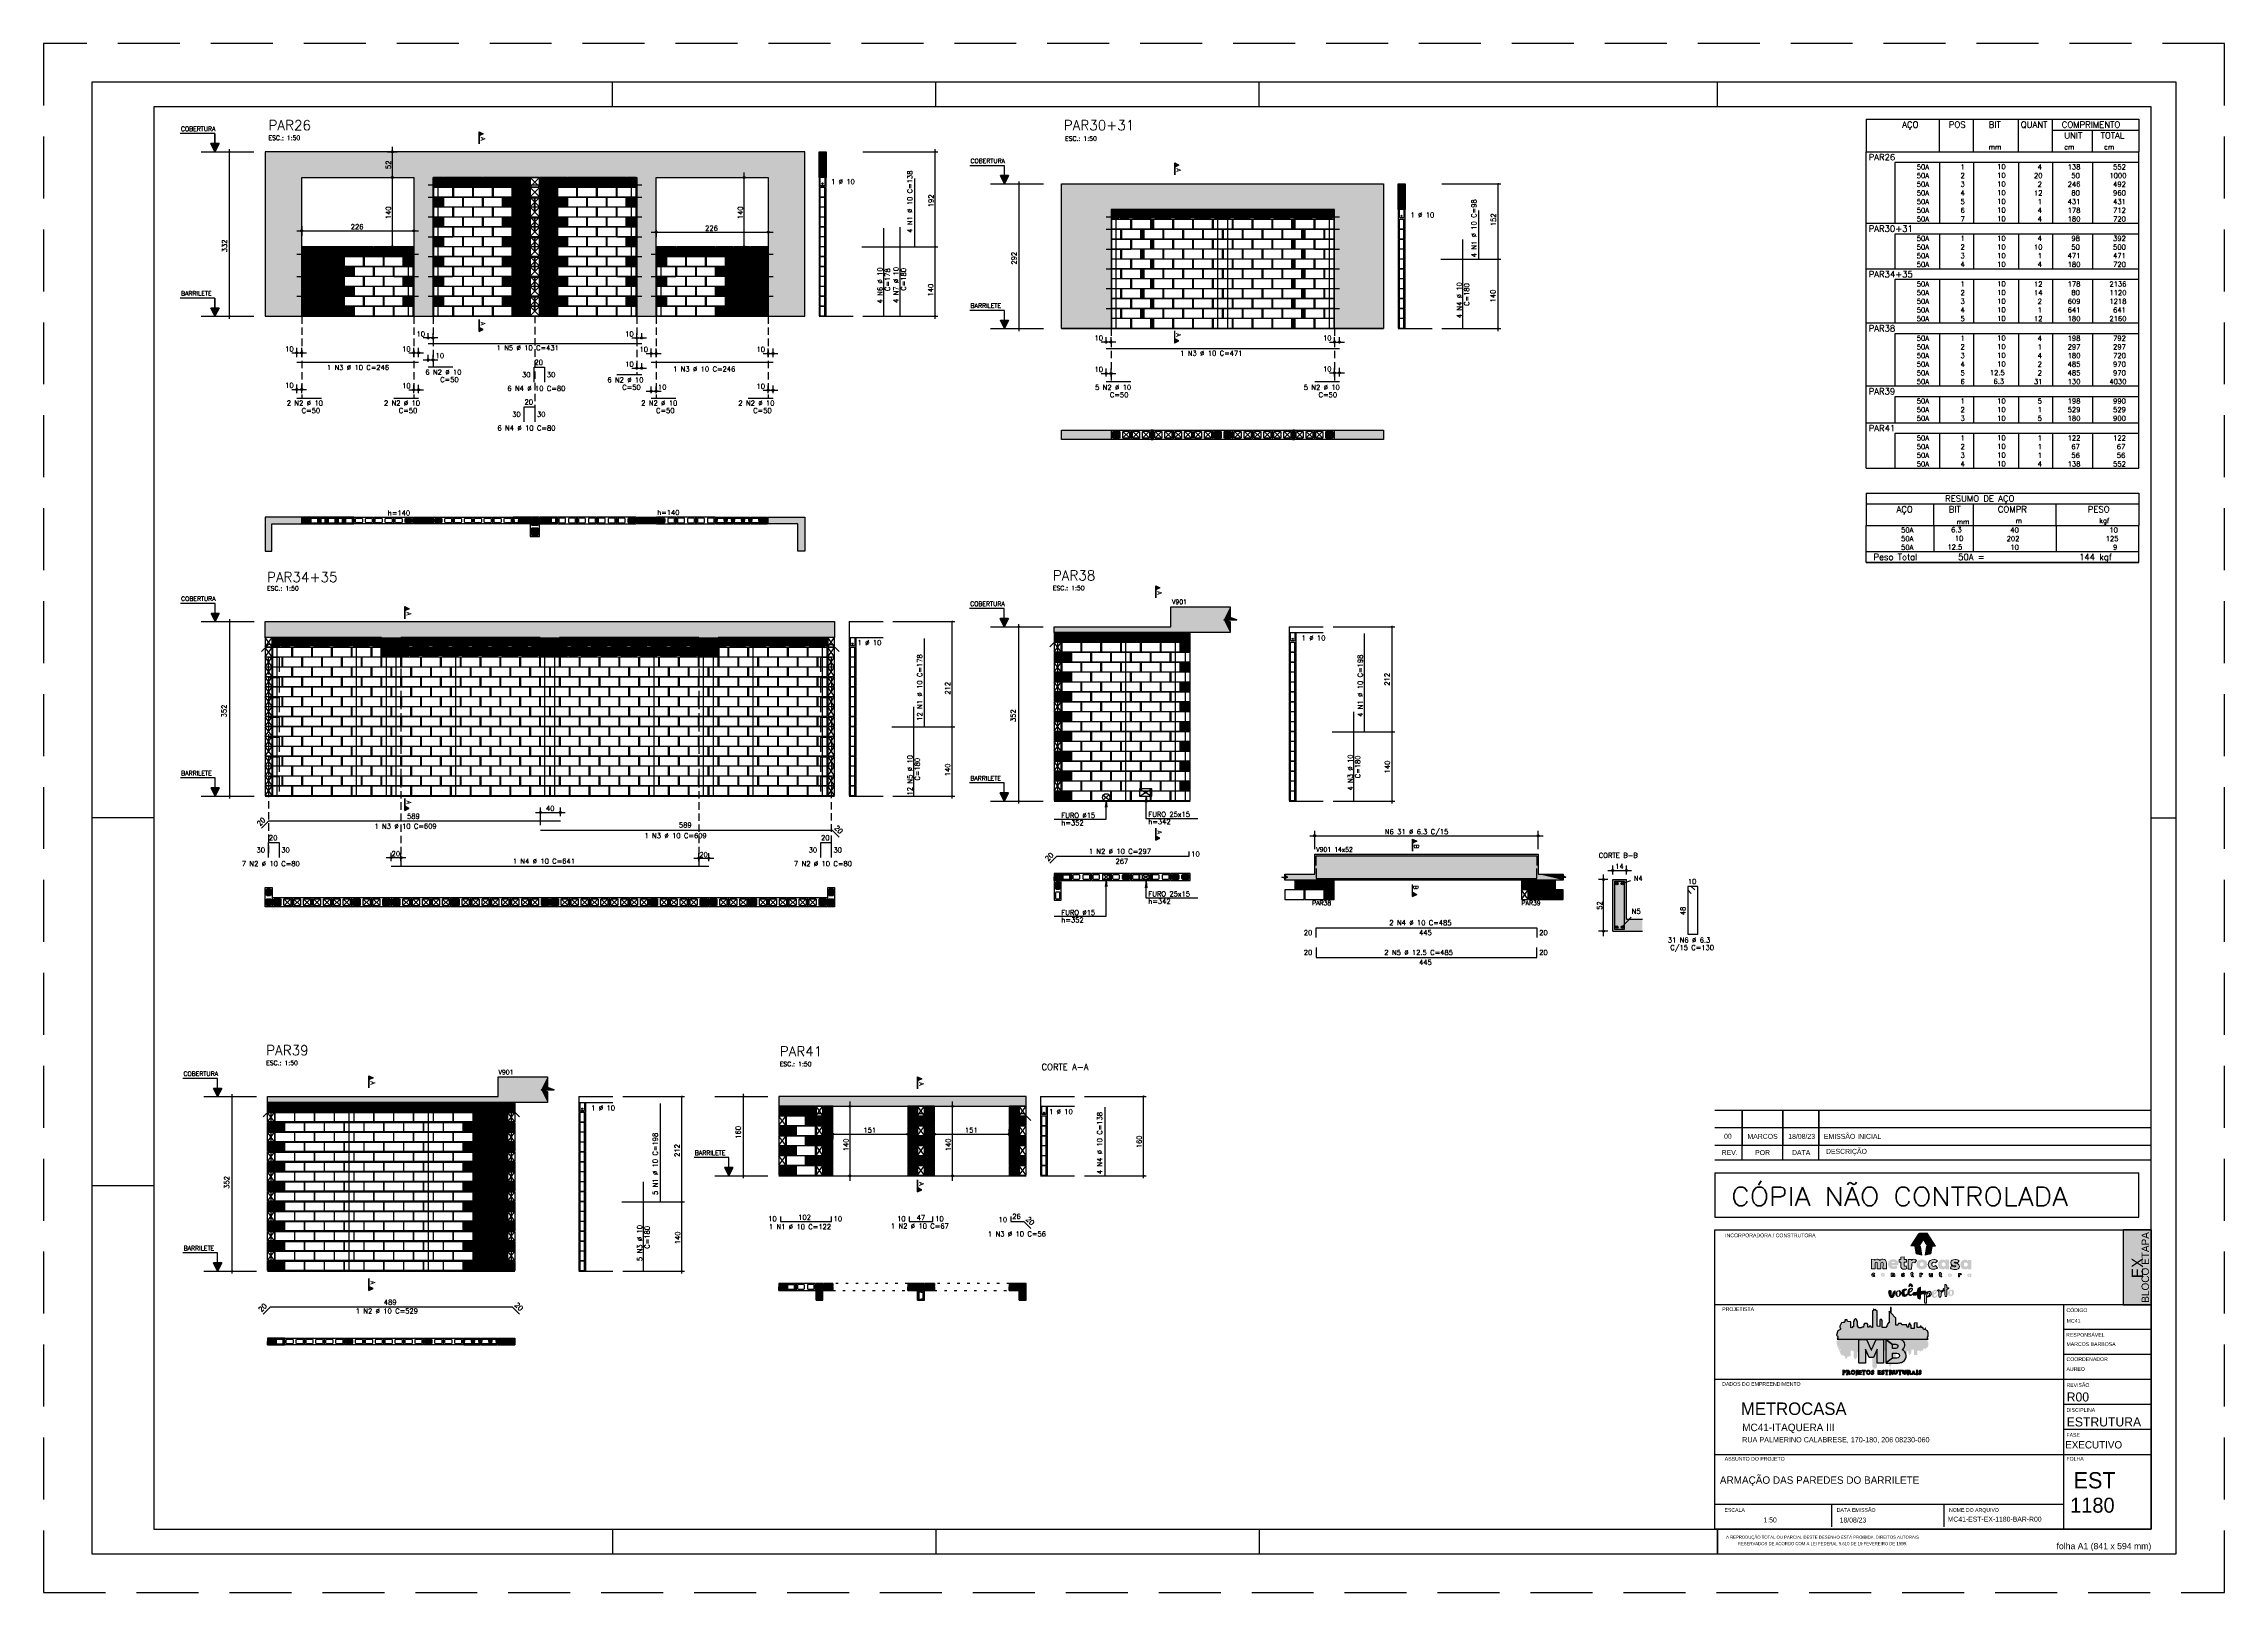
# Model space of a CAD drawing. Extents: x -1.9 to 86, y -1.5 to 61.
import ezdxf
from ezdxf.enums import TextEntityAlignment as Align

# ---------------------------------------------------------------- set-up
doc = ezdxf.new("R2010")
doc.units = 0
doc.header["$MEASUREMENT"] = 0
for name, pattern in [('CENTER', [2, 1.25, -0.25, 0.25, -0.25]), ('ESTILO_TQS_0001', [0.45, 0.3, -0.15]), ('ESTILO_TQS_0002', [0.4, 0.1, -0.3]), ('HIDDEN', [0.375, 0.25, -0.125])]:
    doc.linetypes.add(name, pattern=pattern)
doc.layers.get('0').update_dxf_attribs({"linetype": 'CONTINUOUS'})
doc.layers.get('Defpoints').update_dxf_attribs({"linetype": 'CONTINUOUS'})
for name, color, linetype in [('_ARQUIVO', 7, 'CONTINUOUS'), ('ARQ-MAR', 2, 'CONTINUOUS'), ('ARQ_CAR', 7, 'CONTINUOUS'), ('ARQ_CAR-TXT', 7, 'CONTINUOUS'), ('ARQ_FOLHA', 7, 'CONTINUOUS'), ('ARQ_TXT-2', 2, 'CONTINUOUS'), ('ARQ_TXT-4', 4, 'CONTINUOUS'), ('ARQ_VISTA 0', 251, 'CONTINUOUS'), ('H7', 1, 'CONTINUOUS'), ('Layer 1', 7, 'CONTINUOUS'), ('PENA_01', 1, 'CONTINUOUS'), ('PENA_02', 2, 'CONTINUOUS'), ('PENA_03', 3, 'CONTINUOUS'), ('PENA_04', 4, 'CONTINUOUS'), ('PENA_05', 5, 'CONTINUOUS'), ('PENA_06', 6, 'CONTINUOUS'), ('PENA_09', 254, 'CONTINUOUS'), ('PENA_10', 253, 'CONTINUOUS'), ('PENA_11', 252, 'CONTINUOUS'), ('PENA_19', 240, 'CONTINUOUS'), ('PENA_21', 100, 'CONTINUOUS'), ('PENA_23', 50, 'CONTINUOUS'), ('PENA_25', 210, 'CONTINUOUS'), ('PENA_28', 135, 'CONTINUOUS'), ('PSG-NV1-HTC-251', 251, 'CONTINUOUS'), ('PSG-NV2-FLH-SELO', 1, 'CONTINUOUS'), ('ver', 20, 'CONTINUOUS')]:
    doc.layers.add(name, color=color, linetype=linetype)
doc.styles.add('01-MILLEU', font='GOTHIC.TTF')
doc.styles.add('CARIMBO', font='romans.shx', dxfattribs={"height": 30})
doc.styles.add('R300', font='SIMPLEX.SHX', dxfattribs={"width": 1.1, "height": 5.5})
doc.styles.get("Standard").update_dxf_attribs({"font": 'ROMANS.SHX'})
doc.styles.add('TQS_ARIAL', font='arial.ttf')

# ---------------------------------------------------------------- blocks, each defined once
blk = doc.blocks.new('FOLHA A1 - 841 X 594')
at = {"layer": 'ARQ_FOLHA', "color": 1}
for p, q in [((-631, 584), (-631, 594)), ((-500.5, 584), (-500.5, 594)), ((-370, 584), (-370, 594)), ((-185, 584), (-185, 594)), ((-816, 297), (-841, 297)), ((-10, 297), (0, 297)), ((-816, 148.5), (-841, 148.5)), ((-631, 10), (-631, 0)), ((-500.5, 10), (-500.5, 0)), ((-370, 10), (-370, 0)), ((-185, 10), (-185, 0.5)), ((-185, 0.5), (-185, 10)), ((-185, 9.5), (-185, 0)), ((-185, 9.5), (-185, 0)), ((-185, 0), (-185, 9.5))]:
    blk.add_line(p, q, dxfattribs=at)
for points in [[(-841, 0), (0, 0), (0, 594), (-841, 594)], [(-816, 10), (-10, 10), (-10, 584), (-816, 584)]]:
    blk.add_lwpolyline(points, close=True, dxfattribs=at)
at = {"layer": 'Defpoints', "color": 8, "linetype": 'HIDDEN', "ltscale": 100}
blk.add_lwpolyline([(-860.5, 609.5), (-860.5, -15.5), (19.5, -15.5), (19.5, 609.5)], close=True, dxfattribs=at)
at = {"layer": 'ARQ_FOLHA', "insert": (-10, 4.42), "char_height": 2.5, "width": 84.157, "attachment_point": 3, "style": 'TQS_ARIAL'}
blk.add_mtext('\\pxt3;folha A1 (841 x 594 mm)', dxfattribs=at)
at = {"layer": 'PSG-NV1-HTC-251', "insert": (-185, 10), "char_height": 1.25, "width": 84.6052, "attachment_point": 1, "line_spacing_factor": 1.25, "style": 'CARIMBO'}
blk.add_mtext('\\pxqc;{\\fArial Narrow|b0|i0|c0|p34;\\PA REPRODUÇÃO TOTAL OU PARCIAL DESTE DESENHO ESTÁ PROIBIDA. DIREITOS AUTORAIS \\PRESERVADOS DE ACORDO COM A LEI FEDERAL 9.610 DE 19 FEVEREIRO DE 1998.}', dxfattribs=at)
blk = doc.blocks.new('*U24')
blk.add_blockref('FOLHA A1 - 841 X 594', (0, 0))
blk = doc.blocks.new('*U27')
at = {"layer": 'ARQ_CAR-TXT', "true_color": 0x58ba48}
h = blk.add_hatch(color=85, dxfattribs=at)
h.dxf.hatch_style = 1
h.paths.add_polyline_path([(-11.28, 0), (0, 0), (0, 30), (-11.28, 30)])
at = {"layer": 'ARQ_CAR', "color": 5}
blk.add_lwpolyline([(-11.28, 0), (0, 0), (0, 30), (-11.28, 30)], close=True, dxfattribs=at)
at = {"layer": 'ARQ_CAR-TXT', "color": 4, "style": '01-MILLEU'}
blk.add_text('EX', height=4.614, rotation=90, dxfattribs=at).set_placement((-3.26, 10.64))
at = {"layer": 'ARQ_TXT-2', "style": '01-MILLEU'}
blk.add_text('EXECUTIVO', height=2.95, dxfattribs=at).set_placement((-34.5, -57.63))
blk = doc.blocks.new('METROCASA')
at = {"layer": 'Layer 1', "true_color": 0xed1c24}
h = blk.add_hatch(color=240, dxfattribs=at)
h.dxf.hatch_style = 2
h.paths.add_polyline_path([(-1.29, 0.86), (-1.02, -0.59), (0.13, -0.85), (-0.13, 0.85)])
h.paths.add_polyline_path([(2.84, 0.94), (1.22, 3.51), (-0.37, 3.52), (1.27, 0.94)])
h.paths.add_polyline_path([(-2.08, 0.96), (-0.44, 0.95), (0.36, 2.19), (-0.45, 3.48)])
h.paths.add_polyline_path([(0.77, -0.85), (1.92, -0.6), (2.21, 0.84), (1.05, 0.84)])
at = {"layer": 'Layer 1', "true_color": 0x404041}
h = blk.add_hatch(color=250, dxfattribs=at)
h.dxf.hatch_style = 2
edge = h.paths.add_edge_path()
edge.add_spline(control_points=[(-3.66, -4.74), (-3.71, -4.74), (-3.72, -4.72), (-3.72, -4.71), (-3.72, -4.68), (-3.69, -4.68), (-3.66, -4.68), (-3.6, -4.68), (-3.52, -4.7), (-3.48, -4.72), (-3.48, -4.72), (-3.38, -4.57), (-3.38, -4.57), (-3.44, -4.52), (-3.54, -4.48), (-3.65, -4.48), (-3.81, -4.48), (-3.97, -4.54), (-3.97, -4.71), (-3.97, -4.87), (-3.81, -4.92), (-3.68, -4.93), (-3.63, -4.93), (-3.61, -4.94), (-3.61, -4.97), (-3.61, -4.99), (-3.63, -5), (-3.68, -5), (-3.73, -5), (-3.81, -4.99), (-3.92, -4.92), (-3.92, -4.92), (-4, -5.11), (-4, -5.11), (-3.92, -5.16), (-3.79, -5.2), (-3.67, -5.2), (-3.51, -5.2), (-3.36, -5.14), (-3.35, -4.97), (-3.35, -4.79), (-3.52, -4.75), (-3.66, -4.74)], knot_values=[0, 0, 0, 0, 1, 1, 1, 2, 2, 2, 3, 3, 3, 4, 4, 4, 5, 5, 5, 6, 6, 6, 7, 7, 7, 8, 8, 8, 9, 9, 9, 10, 10, 10, 11, 11, 11, 12, 12, 12, 13, 13, 13, 14, 14, 14, 14], degree=3, periodic=0)
edge = h.paths.add_edge_path()
edge.add_spline(control_points=[(-5.55, -4.47), (-5.62, -4.47), (-5.7, -4.5), (-5.76, -4.56), (-5.76, -4.56), (-5.77, -4.49), (-5.77, -4.49), (-5.77, -4.49), (-6, -4.49), (-6, -4.49), (-6, -4.49), (-6, -5.17), (-6, -5.17), (-6, -5.17), (-5.75, -5.17), (-5.75, -5.17), (-5.75, -5.17), (-5.75, -4.81), (-5.75, -4.81), (-5.75, -4.72), (-5.69, -4.68), (-5.63, -4.68), (-5.58, -4.68), (-5.54, -4.71), (-5.54, -4.79), (-5.54, -4.79), (-5.54, -5.17), (-5.54, -5.17), (-5.54, -5.17), (-5.29, -5.17), (-5.29, -5.17), (-5.29, -5.17), (-5.28, -4.79), (-5.28, -4.79), (-5.28, -4.55), (-5.4, -4.48), (-5.55, -4.47)], knot_values=[0, 0, 0, 0, 1, 1, 1, 2, 2, 2, 3, 3, 3, 4, 4, 4, 5, 5, 5, 6, 6, 6, 7, 7, 7, 8, 8, 8, 9, 9, 9, 10, 10, 10, 11, 11, 11, 12, 12, 12, 12], degree=3, periodic=0)
edge = h.paths.add_edge_path()
edge.add_spline(control_points=[(-7.69, -4.46), (-7.89, -4.46), (-8.08, -4.57), (-8.08, -4.82), (-8.08, -5.06), (-7.89, -5.17), (-7.69, -5.17), (-7.5, -5.18), (-7.3, -5.07), (-7.3, -4.82), (-7.3, -4.57), (-7.49, -4.47), (-7.69, -4.46)], knot_values=[0, 0, 0, 0, 1, 1, 1, 2, 2, 2, 3, 3, 3, 4, 4, 4, 4], degree=3, periodic=0)
edge = h.paths.add_edge_path()
edge.add_spline(control_points=[(-7.69, -4.97), (-7.78, -4.97), (-7.83, -4.9), (-7.83, -4.82), (-7.83, -4.74), (-7.78, -4.67), (-7.69, -4.67), (-7.6, -4.67), (-7.55, -4.74), (-7.55, -4.82), (-7.55, -4.9), (-7.61, -4.97), (-7.69, -4.97)], knot_values=[0, 0, 0, 0, 1, 1, 1, 2, 2, 2, 3, 3, 3, 4, 4, 4, 4], degree=3, periodic=0)
edge = h.paths.add_edge_path()
edge.add_spline(control_points=[(-9.57, -4.95), (-9.67, -4.95), (-9.72, -4.88), (-9.72, -4.81), (-9.72, -4.73), (-9.67, -4.66), (-9.57, -4.66), (-9.53, -4.66), (-9.49, -4.67), (-9.46, -4.71), (-9.46, -4.71), (-9.32, -4.56), (-9.32, -4.56), (-9.39, -4.49), (-9.49, -4.45), (-9.59, -4.45), (-9.78, -4.45), (-9.97, -4.56), (-9.97, -4.81), (-9.97, -5.06), (-9.78, -5.16), (-9.59, -5.16), (-9.48, -5.16), (-9.39, -5.12), (-9.3, -5.05), (-9.3, -5.05), (-9.45, -4.9), (-9.45, -4.9), (-9.48, -4.93), (-9.53, -4.95), (-9.57, -4.95)], knot_values=[0, 0, 0, 0, 1, 1, 1, 2, 2, 2, 3, 3, 3, 4, 4, 4, 5, 5, 5, 6, 6, 6, 7, 7, 7, 8, 8, 8, 9, 9, 9, 10, 10, 10, 10], degree=3, periodic=0)
edge = h.paths.add_edge_path()
edge.add_spline(control_points=[(-1.68, -5), (-1.72, -5), (-1.74, -4.98), (-1.74, -4.93), (-1.74, -4.93), (-1.74, -4.71), (-1.74, -4.71), (-1.74, -4.71), (-1.59, -4.71), (-1.59, -4.71), (-1.59, -4.71), (-1.59, -4.52), (-1.59, -4.52), (-1.59, -4.52), (-1.74, -4.52), (-1.74, -4.52), (-1.74, -4.52), (-1.74, -4.32), (-1.74, -4.32), (-1.74, -4.32), (-1.99, -4.34), (-1.99, -4.34), (-1.99, -4.34), (-1.99, -4.51), (-1.99, -4.51), (-1.99, -4.51), (-2.1, -4.51), (-2.1, -4.51), (-2.1, -4.51), (-2.1, -4.71), (-2.1, -4.71), (-2.1, -4.71), (-1.99, -4.71), (-1.99, -4.71), (-1.99, -4.71), (-1.99, -4.93), (-1.99, -4.93), (-2, -5.14), (-1.88, -5.21), (-1.74, -5.21), (-1.67, -5.21), (-1.61, -5.19), (-1.55, -5.16), (-1.55, -5.16), (-1.6, -4.97), (-1.6, -4.97), (-1.62, -4.99), (-1.65, -5), (-1.68, -5)], knot_values=[0, 0, 0, 0, 1, 1, 1, 2, 2, 2, 3, 3, 3, 4, 4, 4, 5, 5, 5, 6, 6, 6, 7, 7, 7, 8, 8, 8, 9, 9, 9, 10, 10, 10, 11, 11, 11, 12, 12, 12, 13, 13, 13, 14, 14, 14, 15, 15, 15, 16, 16, 16, 16], degree=3, periodic=0)
edge = h.paths.add_edge_path()
edge.add_spline(control_points=[(9.78, -4.57), (9.78, -4.57), (9.77, -4.65), (9.77, -4.65), (9.73, -4.59), (9.66, -4.56), (9.57, -4.56), (9.37, -4.56), (9.24, -4.71), (9.24, -4.91), (9.24, -5.11), (9.35, -5.25), (9.55, -5.26), (9.62, -5.27), (9.71, -5.24), (9.77, -5.18), (9.77, -5.18), (9.78, -5.25), (9.78, -5.25), (9.78, -5.25), (10.01, -5.25), (10.01, -5.25), (10.01, -5.25), (10.02, -4.57), (10.02, -4.57), (10.02, -4.57), (9.78, -4.57), (9.78, -4.57)], knot_values=[0, 0, 0, 0, 1, 1, 1, 2, 2, 2, 3, 3, 3, 4, 4, 4, 5, 5, 5, 6, 6, 6, 7, 7, 7, 8, 8, 8, 9, 9, 9, 9], degree=3, periodic=0)
edge = h.paths.add_edge_path()
edge.add_spline(control_points=[(9.62, -5.06), (9.55, -5.06), (9.49, -5), (9.49, -4.91), (9.49, -4.82), (9.55, -4.76), (9.62, -4.76), (9.71, -4.76), (9.76, -4.82), (9.76, -4.91), (9.76, -4.99), (9.71, -5.06), (9.62, -5.06)], knot_values=[0, 0, 0, 0, 1, 1, 1, 2, 2, 2, 3, 3, 3, 4, 4, 4, 4], degree=3, periodic=0)
edge = h.paths.add_edge_path()
edge.add_spline(control_points=[(7.69, -4.64), (7.69, -4.64), (7.68, -4.56), (7.68, -4.56), (7.68, -4.56), (7.45, -4.56), (7.45, -4.56), (7.45, -4.56), (7.45, -5.24), (7.45, -5.24), (7.45, -5.24), (7.7, -5.24), (7.7, -5.24), (7.7, -5.24), (7.7, -4.89), (7.7, -4.89), (7.7, -4.8), (7.76, -4.76), (7.82, -4.76), (7.86, -4.76), (7.89, -4.77), (7.93, -4.8), (7.93, -4.8), (8.04, -4.62), (8.04, -4.62), (7.99, -4.57), (7.93, -4.55), (7.86, -4.55), (7.79, -4.55), (7.73, -4.57), (7.69, -4.64)], knot_values=[0, 0, 0, 0, 1, 1, 1, 2, 2, 2, 3, 3, 3, 4, 4, 4, 5, 5, 5, 6, 6, 6, 7, 7, 7, 8, 8, 8, 9, 9, 9, 10, 10, 10, 10], degree=3, periodic=0)
edge = h.paths.add_edge_path()
edge.add_spline(control_points=[(5.76, -4.54), (5.56, -4.54), (5.37, -4.64), (5.37, -4.89), (5.37, -5.14), (5.56, -5.24), (5.75, -5.25), (5.95, -5.25), (6.14, -5.14), (6.14, -4.89), (6.15, -4.65), (5.96, -4.54), (5.76, -4.54)], knot_values=[0, 0, 0, 0, 1, 1, 1, 2, 2, 2, 3, 3, 3, 4, 4, 4, 4], degree=3, periodic=0)
edge = h.paths.add_edge_path()
edge.add_spline(control_points=[(5.76, -5.04), (5.67, -5.04), (5.62, -4.97), (5.62, -4.89), (5.62, -4.81), (5.67, -4.74), (5.76, -4.74), (5.85, -4.74), (5.9, -4.81), (5.9, -4.89), (5.9, -4.97), (5.84, -5.04), (5.76, -5.04)], knot_values=[0, 0, 0, 0, 1, 1, 1, 2, 2, 2, 3, 3, 3, 4, 4, 4, 4], degree=3, periodic=0)
edge = h.paths.add_edge_path()
edge.add_spline(control_points=[(4, -5.03), (3.96, -5.03), (3.94, -5.01), (3.93, -4.96), (3.93, -4.96), (3.94, -4.74), (3.94, -4.74), (3.94, -4.74), (4.09, -4.74), (4.09, -4.74), (4.09, -4.74), (4.09, -4.55), (4.09, -4.55), (4.09, -4.55), (3.94, -4.55), (3.94, -4.55), (3.94, -4.55), (3.94, -4.35), (3.94, -4.35), (3.94, -4.35), (3.69, -4.38), (3.69, -4.38), (3.69, -4.38), (3.69, -4.54), (3.69, -4.54), (3.69, -4.54), (3.58, -4.54), (3.58, -4.54), (3.58, -4.54), (3.58, -4.74), (3.58, -4.74), (3.58, -4.74), (3.69, -4.74), (3.69, -4.74), (3.69, -4.74), (3.68, -4.96), (3.68, -4.96), (3.68, -5.17), (3.8, -5.24), (3.93, -5.24), (4, -5.24), (4.07, -5.22), (4.13, -5.19), (4.13, -5.19), (4.08, -5), (4.08, -5), (4.05, -5.02), (4.03, -5.03), (4, -5.03)], knot_values=[0, 0, 0, 0, 1, 1, 1, 2, 2, 2, 3, 3, 3, 4, 4, 4, 5, 5, 5, 6, 6, 6, 7, 7, 7, 8, 8, 8, 9, 9, 9, 10, 10, 10, 11, 11, 11, 12, 12, 12, 13, 13, 13, 14, 14, 14, 15, 15, 15, 16, 16, 16, 16], degree=3, periodic=0)
edge = h.paths.add_edge_path()
edge.add_spline(control_points=[(2.03, -4.89), (2.03, -4.98), (1.97, -5.02), (1.91, -5.02), (1.87, -5.02), (1.82, -4.99), (1.82, -4.9), (1.82, -4.9), (1.82, -4.53), (1.82, -4.53), (1.82, -4.53), (1.57, -4.53), (1.57, -4.53), (1.57, -4.53), (1.57, -4.9), (1.57, -4.9), (1.57, -5.15), (1.69, -5.22), (1.83, -5.22), (1.9, -5.23), (1.99, -5.2), (2.05, -5.14), (2.05, -5.14), (2.06, -5.21), (2.06, -5.21), (2.06, -5.21), (2.28, -5.21), (2.28, -5.21), (2.28, -5.21), (2.28, -4.53), (2.28, -4.53), (2.28, -4.53), (2.03, -4.53), (2.03, -4.53), (2.03, -4.53), (2.03, -4.89), (2.03, -4.89)], knot_values=[0, 0, 0, 0, 1, 1, 1, 2, 2, 2, 3, 3, 3, 4, 4, 4, 5, 5, 5, 6, 6, 6, 7, 7, 7, 8, 8, 8, 9, 9, 9, 10, 10, 10, 11, 11, 11, 12, 12, 12, 12], degree=3, periodic=0)
edge = h.paths.add_edge_path()
edge.add_spline(control_points=[(-0.02, -4.59), (-0.02, -4.59), (-0.04, -4.52), (-0.04, -4.52), (-0.04, -4.52), (-0.26, -4.52), (-0.26, -4.52), (-0.26, -4.52), (-0.27, -5.2), (-0.27, -5.2), (-0.27, -5.2), (-0.02, -5.2), (-0.02, -5.2), (-0.02, -5.2), (-0.01, -4.85), (-0.01, -4.85), (-0.01, -4.76), (0.04, -4.72), (0.1, -4.72), (0.15, -4.72), (0.18, -4.73), (0.22, -4.76), (0.22, -4.76), (0.32, -4.58), (0.32, -4.58), (0.28, -4.53), (0.21, -4.51), (0.14, -4.5), (0.08, -4.5), (0.01, -4.53), (-0.02, -4.59)], knot_values=[0, 0, 0, 0, 1, 1, 1, 2, 2, 2, 3, 3, 3, 4, 4, 4, 5, 5, 5, 6, 6, 6, 7, 7, 7, 8, 8, 8, 9, 9, 9, 10, 10, 10, 10], degree=3, periodic=0)
at = {"layer": 'Layer 1', "true_color": 0xed1c24}
h = blk.add_hatch(color=240, dxfattribs=at)
h.dxf.hatch_style = 2
edge = h.paths.add_edge_path()
edge.add_spline(control_points=[(-1.94, -1.96), (-1.94, -1.96), (-1.98, -1.76), (-1.98, -1.76), (-1.98, -1.76), (-2.62, -1.75), (-2.62, -1.75), (-2.62, -1.75), (-2.63, -3.66), (-2.63, -3.66), (-2.63, -3.66), (-1.92, -3.66), (-1.92, -3.66), (-1.92, -3.66), (-1.91, -2.67), (-1.91, -2.67), (-1.91, -2.42), (-1.76, -2.31), (-1.58, -2.31), (-1.46, -2.31), (-1.38, -2.34), (-1.26, -2.43), (-1.26, -2.43), (-0.98, -1.92), (-0.98, -1.92), (-1.1, -1.79), (-1.28, -1.71), (-1.48, -1.71), (-1.66, -1.71), (-1.84, -1.79), (-1.94, -1.96)], knot_values=[0, 0, 0, 0, 1, 1, 1, 2, 2, 2, 3, 3, 3, 4, 4, 4, 5, 5, 5, 6, 6, 6, 7, 7, 7, 8, 8, 8, 9, 9, 9, 10, 10, 10, 10], degree=3, periodic=0)
edge = h.paths.add_edge_path()
edge.add_spline(control_points=[(-5.6, -1.69), (-6.11, -1.69), (-6.66, -1.99), (-6.66, -2.69), (-6.67, -3.38), (-6.16, -3.68), (-5.56, -3.68), (-5.23, -3.68), (-4.92, -3.58), (-4.69, -3.37), (-4.69, -3.37), (-5.04, -2.98), (-5.04, -2.98), (-5.16, -3.07), (-5.32, -3.13), (-5.53, -3.13), (-5.68, -3.13), (-5.9, -3.06), (-5.95, -2.89), (-5.95, -2.89), (-4.62, -2.89), (-4.62, -2.89), (-4.45, -2.14), (-4.92, -1.69), (-5.6, -1.69)], knot_values=[0, 0, 0, 0, 1, 1, 1, 2, 2, 2, 3, 3, 3, 4, 4, 4, 5, 5, 5, 6, 6, 6, 7, 7, 7, 8, 8, 8, 8], degree=3, periodic=0)
edge = h.paths.add_edge_path()
edge.add_spline(control_points=[(-5.94, -2.43), (-5.89, -2.12), (-5.27, -2.13), (-5.25, -2.43), (-5.25, -2.43), (-5.94, -2.43), (-5.94, -2.43)], knot_values=[0, 0, 0, 0, 1, 1, 1, 2, 2, 2, 2], degree=3, periodic=0)
edge = h.paths.add_edge_path()
edge.add_spline(control_points=[(4.86, -2), (4.76, -1.84), (4.58, -1.75), (4.31, -1.75), (3.75, -1.74), (3.38, -2.17), (3.38, -2.74), (3.37, -3.29), (3.68, -3.69), (4.24, -3.73), (4.45, -3.74), (4.71, -3.67), (4.87, -3.49), (4.87, -3.49), (4.9, -3.7), (4.9, -3.7), (4.9, -3.7), (5.56, -3.7), (5.56, -3.7), (5.56, -3.7), (5.57, -1.8), (5.57, -1.8), (5.57, -1.8), (4.9, -1.79), (4.9, -1.79), (4.9, -1.79), (4.86, -2), (4.86, -2)], knot_values=[0, 0, 0, 0, 1, 1, 1, 2, 2, 2, 3, 3, 3, 4, 4, 4, 5, 5, 5, 6, 6, 6, 7, 7, 7, 8, 8, 8, 9, 9, 9, 9], degree=3, periodic=0)
edge = h.paths.add_edge_path()
edge.add_spline(control_points=[(4.46, -3.16), (4.25, -3.16), (4.08, -3.01), (4.08, -2.74), (4.08, -2.47), (4.25, -2.32), (4.47, -2.32), (4.72, -2.32), (4.86, -2.49), (4.86, -2.74), (4.86, -2.97), (4.7, -3.16), (4.46, -3.16)], knot_values=[0, 0, 0, 0, 1, 1, 1, 2, 2, 2, 3, 3, 3, 4, 4, 4, 4], degree=3, periodic=0)
edge = h.paths.add_edge_path()
edge.add_spline(control_points=[(-7.68, -1.68), (-7.94, -1.68), (-8.15, -1.76), (-8.31, -1.95), (-8.4, -1.77), (-8.59, -1.69), (-8.78, -1.68), (-8.98, -1.68), (-9.19, -1.76), (-9.31, -1.92), (-9.31, -1.92), (-9.36, -1.72), (-9.36, -1.72), (-9.36, -1.72), (-9.95, -1.71), (-9.95, -1.71), (-9.95, -1.71), (-9.96, -3.62), (-9.96, -3.62), (-9.96, -3.62), (-9.26, -3.62), (-9.26, -3.62), (-9.26, -3.62), (-9.25, -2.58), (-9.25, -2.58), (-9.25, -2.37), (-9.12, -2.27), (-9, -2.27), (-8.87, -2.27), (-8.8, -2.35), (-8.8, -2.57), (-8.8, -2.57), (-8.81, -3.62), (-8.81, -3.62), (-8.81, -3.62), (-8.11, -3.63), (-8.11, -3.63), (-8.11, -3.63), (-8.1, -2.58), (-8.1, -2.58), (-8.1, -2.37), (-7.98, -2.29), (-7.86, -2.29), (-7.75, -2.29), (-7.66, -2.37), (-7.66, -2.57), (-7.66, -2.57), (-7.67, -3.63), (-7.67, -3.63), (-7.67, -3.63), (-6.96, -3.63), (-6.96, -3.63), (-6.96, -3.63), (-6.95, -2.57), (-6.95, -2.57), (-6.95, -1.94), (-7.26, -1.68), (-7.68, -1.68)], knot_values=[0, 0, 0, 0, 1, 1, 1, 2, 2, 2, 3, 3, 3, 4, 4, 4, 5, 5, 5, 6, 6, 6, 7, 7, 7, 8, 8, 8, 9, 9, 9, 10, 10, 10, 11, 11, 11, 12, 12, 12, 13, 13, 13, 14, 14, 14, 15, 15, 15, 16, 16, 16, 17, 17, 17, 18, 18, 18, 19, 19, 19, 19], degree=3, periodic=0)
edge = h.paths.add_edge_path()
edge.add_spline(control_points=[(-3.23, -3.11), (-3.34, -3.11), (-3.41, -3.06), (-3.42, -2.93), (-3.42, -2.93), (-3.41, -2.3), (-3.41, -2.3), (-3.41, -2.3), (-2.98, -2.3), (-2.98, -2.3), (-2.98, -2.3), (-2.98, -1.76), (-2.98, -1.76), (-2.98, -1.76), (-3.41, -1.76), (-3.41, -1.76), (-3.41, -1.76), (-3.4, -1.21), (-3.4, -1.21), (-3.4, -1.21), (-4.11, -1.28), (-4.11, -1.28), (-4.11, -1.28), (-4.11, -1.76), (-4.11, -1.76), (-4.11, -1.76), (-4.42, -1.75), (-4.42, -1.75), (-4.42, -1.75), (-4.42, -2.3), (-4.42, -2.3), (-4.42, -2.3), (-4.11, -2.3), (-4.11, -2.3), (-4.11, -2.3), (-4.12, -2.92), (-4.12, -2.92), (-4.13, -3.52), (-3.79, -3.69), (-3.42, -3.7), (-3.22, -3.7), (-3.03, -3.66), (-2.87, -3.57), (-2.87, -3.57), (-3.02, -3.05), (-3.02, -3.05), (-3.08, -3.09), (-3.16, -3.11), (-3.23, -3.11)], knot_values=[0, 0, 0, 0, 1, 1, 1, 2, 2, 2, 3, 3, 3, 4, 4, 4, 5, 5, 5, 6, 6, 6, 7, 7, 7, 8, 8, 8, 9, 9, 9, 10, 10, 10, 11, 11, 11, 12, 12, 12, 13, 13, 13, 14, 14, 14, 15, 15, 15, 16, 16, 16, 16], degree=3, periodic=0)
edge = h.paths.add_edge_path()
edge.add_spline(control_points=[(2.53, -3.13), (2.26, -3.13), (2.12, -2.94), (2.12, -2.74), (2.12, -2.5), (2.27, -2.3), (2.54, -2.3), (2.66, -2.3), (2.77, -2.35), (2.86, -2.44), (2.86, -2.44), (3.24, -2.04), (3.24, -2.04), (3.04, -1.84), (2.77, -1.74), (2.5, -1.74), (1.96, -1.73), (1.43, -2.04), (1.42, -2.73), (1.42, -3.44), (1.94, -3.72), (2.5, -3.72), (2.78, -3.72), (3.06, -3.6), (3.28, -3.4), (3.28, -3.4), (2.88, -2.98), (2.88, -2.98), (2.79, -3.08), (2.66, -3.13), (2.53, -3.13)], knot_values=[0, 0, 0, 0, 1, 1, 1, 2, 2, 2, 3, 3, 3, 4, 4, 4, 5, 5, 5, 6, 6, 6, 7, 7, 7, 8, 8, 8, 9, 9, 9, 10, 10, 10, 10], degree=3, periodic=0)
edge = h.paths.add_edge_path()
edge.add_spline(control_points=[(9.37, -1.82), (9.37, -1.82), (9.33, -2.02), (9.33, -2.02), (9.23, -1.87), (9.04, -1.77), (8.77, -1.77), (8.22, -1.77), (7.85, -2.2), (7.84, -2.76), (7.84, -3.31), (8.15, -3.71), (8.71, -3.75), (8.92, -3.76), (9.17, -3.7), (9.34, -3.51), (9.34, -3.51), (9.37, -3.72), (9.37, -3.72), (9.37, -3.72), (10.02, -3.72), (10.02, -3.72), (10.02, -3.72), (10.03, -1.82), (10.03, -1.82), (10.03, -1.82), (9.37, -1.82), (9.37, -1.82)], knot_values=[0, 0, 0, 0, 1, 1, 1, 2, 2, 2, 3, 3, 3, 4, 4, 4, 5, 5, 5, 6, 6, 6, 7, 7, 7, 8, 8, 8, 9, 9, 9, 9], degree=3, periodic=0)
edge = h.paths.add_edge_path()
edge.add_spline(control_points=[(8.93, -3.18), (8.71, -3.18), (8.55, -3.03), (8.55, -2.76), (8.55, -2.5), (8.72, -2.34), (8.93, -2.35), (9.18, -2.35), (9.32, -2.51), (9.32, -2.77), (9.32, -2.99), (9.17, -3.18), (8.93, -3.18)], knot_values=[0, 0, 0, 0, 1, 1, 1, 2, 2, 2, 3, 3, 3, 4, 4, 4, 4], degree=3, periodic=0)
edge = h.paths.add_edge_path()
edge.add_spline(control_points=[(6.78, -2.48), (6.66, -2.48), (6.63, -2.42), (6.63, -2.39), (6.63, -2.32), (6.7, -2.29), (6.8, -2.3), (6.96, -2.29), (7.18, -2.35), (7.28, -2.41), (7.28, -2.41), (7.58, -1.99), (7.58, -1.99), (7.4, -1.85), (7.12, -1.76), (6.81, -1.76), (6.36, -1.75), (5.93, -1.92), (5.93, -2.38), (5.92, -2.84), (6.37, -2.99), (6.74, -3), (6.88, -3.02), (6.94, -3.05), (6.94, -3.11), (6.94, -3.17), (6.87, -3.2), (6.75, -3.2), (6.59, -3.19), (6.36, -3.18), (6.07, -2.98), (6.07, -2.98), (5.84, -3.5), (5.84, -3.5), (6.05, -3.66), (6.43, -3.75), (6.76, -3.76), (7.22, -3.76), (7.65, -3.58), (7.65, -3.11), (7.65, -2.61), (7.17, -2.49), (6.78, -2.48)], knot_values=[0, 0, 0, 0, 1, 1, 1, 2, 2, 2, 3, 3, 3, 4, 4, 4, 5, 5, 5, 6, 6, 6, 7, 7, 7, 8, 8, 8, 9, 9, 9, 10, 10, 10, 11, 11, 11, 12, 12, 12, 13, 13, 13, 14, 14, 14, 14], degree=3, periodic=0)
edge = h.paths.add_edge_path()
edge.add_spline(control_points=[(0.13, -1.72), (-0.42, -1.72), (-0.95, -2.01), (-0.96, -2.72), (-0.96, -3.41), (-0.42, -3.71), (0.12, -3.72), (0.66, -3.72), (1.21, -3.42), (1.22, -2.73), (1.22, -2.03), (0.7, -1.73), (0.13, -1.72)], knot_values=[0, 0, 0, 0, 1, 1, 1, 2, 2, 2, 3, 3, 3, 4, 4, 4, 4], degree=3, periodic=0)
edge = h.paths.add_edge_path()
edge.add_spline(control_points=[(0.13, -3.13), (-0.12, -3.13), (-0.27, -2.94), (-0.26, -2.72), (-0.26, -2.5), (-0.12, -2.3), (0.13, -2.31), (0.38, -2.31), (0.52, -2.5), (0.52, -2.72), (0.52, -2.96), (0.37, -3.14), (0.13, -3.13)], knot_values=[0, 0, 0, 0, 1, 1, 1, 2, 2, 2, 3, 3, 3, 4, 4, 4, 4], degree=3, periodic=0)
at = {"layer": 'Layer 1', "true_color": 0x404041}
h = blk.add_hatch(color=250, dxfattribs=at)
h.dxf.hatch_style = 2
edge = h.paths.add_edge_path()
edge.add_spline(control_points=[(-2.43, -7.17), (-2.4, -7.16), (-2.38, -7.15), (-2.36, -7.14), (-2.33, -7.13), (-2.31, -7.11), (-2.3, -7.09), (-2.28, -7.07), (-2.26, -7.04), (-2.24, -7.01), (-2.22, -6.98), (-2.2, -6.95), (-2.17, -6.92), (-2.15, -6.93), (-2.11, -6.95), (-2.08, -6.98), (-2.05, -7.01), (-2.01, -7.04), (-1.98, -7.06), (-1.94, -7.09), (-1.9, -7.11), (-1.87, -7.13), (-1.84, -7.14), (-1.81, -7.14), (-1.78, -7.12), (-1.75, -7.1), (-1.75, -7.07), (-1.76, -7.02), (-1.78, -6.98), (-1.8, -6.94), (-1.84, -6.89), (-1.87, -6.84), (-1.91, -6.8), (-1.96, -6.76), (-2, -6.72), (-2.04, -6.69), (-2.07, -6.68), (-2.11, -6.66), (-2.15, -6.65), (-2.18, -6.64), (-2.21, -6.64), (-2.24, -6.64), (-2.26, -6.65), (-2.29, -6.66), (-2.31, -6.68), (-2.33, -6.71), (-2.35, -6.73), (-2.36, -6.77), (-2.38, -6.82), (-2.4, -6.84), (-2.41, -6.87), (-2.43, -6.91), (-2.44, -6.95), (-2.46, -6.99), (-2.47, -7.03), (-2.48, -7.07), (-2.48, -7.11), (-2.48, -7.14), (-2.47, -7.16), (-2.46, -7.18), (-2.43, -7.17)], knot_values=[0, 0, 0, 0, 1, 1, 1, 2, 2, 2, 3, 3, 3, 4, 4, 4, 5, 5, 5, 6, 6, 6, 7, 7, 7, 8, 8, 8, 9, 9, 9, 10, 10, 10, 11, 11, 11, 12, 12, 12, 13, 13, 13, 14, 14, 14, 15, 15, 15, 16, 16, 16, 17, 17, 17, 18, 18, 18, 19, 19, 19, 20, 20, 20, 20], degree=3, periodic=0)
edge = h.paths.add_edge_path()
edge.add_spline(control_points=[(-5.26, -8.04), (-5.28, -8.03), (-5.33, -8.05), (-5.4, -8.1), (-5.49, -8.17), (-5.55, -8.25), (-5.6, -8.35), (-5.65, -8.45), (-5.69, -8.55), (-5.71, -8.65), (-5.74, -8.76), (-5.76, -8.85), (-5.77, -8.93), (-5.78, -9.02), (-5.8, -9.07), (-5.81, -9.1), (-5.83, -9.13), (-5.85, -9.12), (-5.88, -9.08), (-5.91, -9.04), (-5.94, -8.98), (-5.97, -8.89), (-6, -8.8), (-6.02, -8.7), (-6.04, -8.57), (-6.05, -8.44), (-6.05, -8.3), (-6.03, -8.14), (-6.03, -8.11), (-6.04, -8.08), (-6.06, -8.06), (-6.09, -8.03), (-6.12, -8.01), (-6.16, -8), (-6.2, -7.98), (-6.25, -7.98), (-6.3, -7.98), (-6.35, -7.99), (-6.4, -8), (-6.45, -8.03), (-6.48, -8.05), (-6.5, -8.08), (-6.52, -8.13), (-6.53, -8.18), (-6.53, -8.24), (-6.53, -8.31), (-6.53, -8.38), (-6.52, -8.45), (-6.5, -8.52), (-6.49, -8.6), (-6.47, -8.67), (-6.45, -8.74), (-6.43, -8.81), (-6.41, -8.87), (-6.39, -8.93), (-6.36, -8.98), (-6.34, -9.03), (-6.32, -9.05), (-6.29, -9.1), (-6.26, -9.14), (-6.23, -9.18), (-6.19, -9.23), (-6.16, -9.27), (-6.11, -9.3), (-6.07, -9.34), (-6.02, -9.36), (-5.96, -9.37), (-5.9, -9.38), (-5.83, -9.38), (-5.75, -9.35), (-5.71, -9.34), (-5.67, -9.31), (-5.63, -9.25), (-5.58, -9.19), (-5.54, -9.12), (-5.51, -9.05), (-5.47, -8.98), (-5.44, -8.9), (-5.41, -8.82), (-5.38, -8.74), (-5.36, -8.67), (-5.34, -8.61), (-5.32, -8.53), (-5.29, -8.44), (-5.27, -8.36), (-5.25, -8.27), (-5.23, -8.2), (-5.23, -8.15), (-5.22, -8.09), (-5.23, -8.06), (-5.26, -8.04)], knot_values=[0, 0, 0, 0, 1, 1, 1, 2, 2, 2, 3, 3, 3, 4, 4, 4, 5, 5, 5, 6, 6, 6, 7, 7, 7, 8, 8, 8, 9, 9, 9, 10, 10, 10, 11, 11, 11, 12, 12, 12, 13, 13, 13, 14, 14, 14, 15, 15, 15, 16, 16, 16, 17, 17, 17, 18, 18, 18, 19, 19, 19, 20, 20, 20, 21, 21, 21, 22, 22, 22, 23, 23, 23, 24, 24, 24, 25, 25, 25, 26, 26, 26, 27, 27, 27, 28, 28, 28, 29, 29, 29, 30, 30, 30, 30], degree=3, periodic=0)
edge = h.paths.add_edge_path()
edge.add_spline(control_points=[(-1.57, -8.39), (-1.57, -8.35), (-1.58, -8.33), (-1.6, -8.33), (-1.62, -8.34), (-1.64, -8.36), (-1.66, -8.39), (-1.68, -8.43), (-1.71, -8.47), (-1.75, -8.52), (-1.78, -8.56), (-1.82, -8.61), (-1.87, -8.65), (-1.92, -8.7), (-1.99, -8.73), (-2.07, -8.75), (-2.11, -8.76), (-2.14, -8.76), (-2.17, -8.75), (-2.19, -8.74), (-2.22, -8.73), (-2.24, -8.72), (-2.26, -8.7), (-2.27, -8.68), (-2.28, -8.66), (-2.3, -8.64), (-2.31, -8.61), (-2.31, -8.59), (-2.33, -8.53), (-2.34, -8.45), (-2.33, -8.37), (-2.27, -8.37), (-2.2, -8.36), (-2.14, -8.33), (-2.08, -8.31), (-2.02, -8.28), (-1.96, -8.23), (-1.89, -8.19), (-1.83, -8.12), (-1.77, -8.03), (-1.71, -7.95), (-1.68, -7.87), (-1.66, -7.8), (-1.65, -7.72), (-1.65, -7.65), (-1.67, -7.59), (-1.69, -7.53), (-1.72, -7.48), (-1.77, -7.45), (-1.81, -7.41), (-1.87, -7.39), (-1.93, -7.39), (-2, -7.4), (-2.06, -7.41), (-2.13, -7.43), (-2.2, -7.44), (-2.26, -7.47), (-2.32, -7.5), (-2.38, -7.53), (-2.44, -7.57), (-2.49, -7.62), (-2.54, -7.67), (-2.58, -7.72), (-2.62, -7.78), (-2.66, -7.87), (-2.7, -7.94), (-2.72, -8.02), (-2.74, -8.1), (-2.75, -8.16), (-2.76, -8.22), (-2.77, -8.29), (-2.77, -8.36), (-2.76, -8.42), (-2.75, -8.52), (-2.72, -8.62), (-2.68, -8.71), (-2.65, -8.78), (-2.6, -8.86), (-2.54, -8.92), (-2.47, -8.99), (-2.39, -9.03), (-2.28, -9.05), (-2.17, -9.07), (-2.07, -9.07), (-1.98, -9.04), (-1.9, -9.01), (-1.83, -8.97), (-1.78, -8.91), (-1.72, -8.86), (-1.68, -8.8), (-1.64, -8.73), (-1.61, -8.66), (-1.59, -8.6), (-1.58, -8.54), (-1.57, -8.48), (-1.56, -8.43), (-1.57, -8.39)], knot_values=[0, 0, 0, 0, 1, 1, 1, 2, 2, 2, 3, 3, 3, 4, 4, 4, 5, 5, 5, 6, 6, 6, 7, 7, 7, 8, 8, 8, 9, 9, 9, 10, 10, 10, 11, 11, 11, 12, 12, 12, 13, 13, 13, 14, 14, 14, 15, 15, 15, 16, 16, 16, 17, 17, 17, 18, 18, 18, 19, 19, 19, 20, 20, 20, 21, 21, 21, 22, 22, 22, 23, 23, 23, 24, 24, 24, 25, 25, 25, 26, 26, 26, 27, 27, 27, 28, 28, 28, 29, 29, 29, 30, 30, 30, 31, 31, 31, 32, 32, 32, 32], degree=3, periodic=0)
edge = h.paths.add_edge_path()
edge.add_spline(control_points=[(-2.31, -8.07), (-2.31, -8.04), (-2.3, -8.01), (-2.29, -7.98), (-2.27, -7.95), (-2.25, -7.9), (-2.23, -7.85), (-2.2, -7.81), (-2.17, -7.77), (-2.14, -7.75), (-2.1, -7.72), (-2.07, -7.7), (-2.03, -7.69), (-1.99, -7.67), (-1.95, -7.66), (-1.91, -7.65), (-1.9, -7.67), (-1.91, -7.7), (-1.91, -7.72), (-1.92, -7.75), (-1.93, -7.78), (-1.94, -7.81), (-1.95, -7.85), (-1.97, -7.89), (-2.01, -7.94), (-2.04, -7.99), (-2.07, -8.02), (-2.11, -8.05), (-2.15, -8.07), (-2.18, -8.09), (-2.21, -8.1), (-2.25, -8.11), (-2.29, -8.12), (-2.32, -8.13), (-2.32, -8.11), (-2.32, -8.09), (-2.31, -8.07)], knot_values=[0, 0, 0, 0, 1, 1, 1, 2, 2, 2, 3, 3, 3, 4, 4, 4, 5, 5, 5, 6, 6, 6, 7, 7, 7, 8, 8, 8, 9, 9, 9, 10, 10, 10, 11, 11, 11, 12, 12, 12, 12], degree=3, periodic=0)
edge = h.paths.add_edge_path()
edge.add_spline(control_points=[(-4.11, -8.09), (-4.16, -8), (-4.24, -7.93), (-4.34, -7.88), (-4.36, -7.87), (-4.38, -7.87), (-4.39, -7.87), (-4.4, -7.88), (-4.41, -7.89), (-4.43, -7.9), (-4.45, -7.92), (-4.48, -7.93), (-4.52, -7.95), (-4.57, -7.97), (-4.64, -7.99), (-4.74, -8), (-4.84, -8.02), (-4.93, -8.06), (-5, -8.14), (-5.07, -8.21), (-5.12, -8.29), (-5.15, -8.39), (-5.18, -8.48), (-5.2, -8.59), (-5.19, -8.69), (-5.18, -8.8), (-5.16, -8.89), (-5.11, -8.98), (-5.06, -9.06), (-5, -9.13), (-4.91, -9.18), (-4.82, -9.23), (-4.72, -9.25), (-4.59, -9.24), (-4.49, -9.22), (-4.4, -9.19), (-4.32, -9.13), (-4.24, -9.07), (-4.18, -9), (-4.12, -8.92), (-4.07, -8.84), (-4.03, -8.75), (-4.01, -8.65), (-3.99, -8.55), (-3.99, -8.45), (-4, -8.36), (-4.02, -8.26), (-4.05, -8.17), (-4.11, -8.09)], knot_values=[0, 0, 0, 0, 1, 1, 1, 2, 2, 2, 3, 3, 3, 4, 4, 4, 5, 5, 5, 6, 6, 6, 7, 7, 7, 8, 8, 8, 9, 9, 9, 10, 10, 10, 11, 11, 11, 12, 12, 12, 13, 13, 13, 14, 14, 14, 15, 15, 15, 16, 16, 16, 16], degree=3, periodic=0)
edge = h.paths.add_edge_path()
edge.add_spline(control_points=[(-4.4, -8.7), (-4.42, -8.76), (-4.44, -8.82), (-4.46, -8.88), (-4.48, -8.94), (-4.51, -8.98), (-4.54, -9.02), (-4.57, -9.06), (-4.6, -9.08), (-4.63, -9.09), (-4.66, -9.1), (-4.68, -9.08), (-4.7, -9.05), (-4.73, -9.01), (-4.74, -8.96), (-4.76, -8.9), (-4.77, -8.84), (-4.77, -8.77), (-4.78, -8.7), (-4.78, -8.62), (-4.78, -8.55), (-4.78, -8.48), (-4.78, -8.41), (-4.77, -8.36), (-4.76, -8.3), (-4.75, -8.25), (-4.74, -8.22), (-4.73, -8.21), (-4.68, -8.16), (-4.64, -8.14), (-4.6, -8.14), (-4.55, -8.14), (-4.5, -8.17), (-4.44, -8.23), (-4.41, -8.25), (-4.4, -8.29), (-4.39, -8.34), (-4.37, -8.39), (-4.37, -8.44), (-4.37, -8.5), (-4.38, -8.57), (-4.39, -8.63), (-4.4, -8.7)], knot_values=[0, 0, 0, 0, 1, 1, 1, 2, 2, 2, 3, 3, 3, 4, 4, 4, 5, 5, 5, 6, 6, 6, 7, 7, 7, 8, 8, 8, 9, 9, 9, 10, 10, 10, 11, 11, 11, 12, 12, 12, 13, 13, 13, 14, 14, 14, 14], degree=3, periodic=0)
edge = h.paths.add_edge_path()
edge.add_spline(control_points=[(-2.78, -8.64), (-2.8, -8.64), (-2.82, -8.66), (-2.85, -8.69), (-2.88, -8.72), (-2.92, -8.74), (-2.96, -8.77), (-3, -8.79), (-3.05, -8.81), (-3.1, -8.82), (-3.15, -8.84), (-3.21, -8.83), (-3.28, -8.81), (-3.32, -8.8), (-3.36, -8.77), (-3.39, -8.72), (-3.41, -8.67), (-3.43, -8.6), (-3.44, -8.53), (-3.45, -8.46), (-3.45, -8.39), (-3.44, -8.31), (-3.43, -8.23), (-3.41, -8.15), (-3.39, -8.08), (-3.36, -8.01), (-3.32, -7.96), (-3.27, -7.93), (-3.23, -7.9), (-3.18, -7.88), (-3.13, -7.87), (-3.09, -7.86), (-3.05, -7.86), (-3.01, -7.86), (-2.98, -7.86), (-2.96, -7.86), (-2.95, -7.85), (-2.94, -7.83), (-2.95, -7.8), (-2.98, -7.76), (-3.02, -7.73), (-3.06, -7.7), (-3.12, -7.68), (-3.18, -7.67), (-3.25, -7.66), (-3.33, -7.67), (-3.41, -7.68), (-3.49, -7.72), (-3.58, -7.79), (-3.67, -7.86), (-3.74, -7.94), (-3.79, -8.03), (-3.84, -8.12), (-3.87, -8.21), (-3.89, -8.3), (-3.9, -8.39), (-3.9, -8.48), (-3.89, -8.57), (-3.88, -8.66), (-3.85, -8.74), (-3.82, -8.82), (-3.78, -8.89), (-3.73, -8.96), (-3.68, -9.01), (-3.62, -9.06), (-3.56, -9.1), (-3.49, -9.12), (-3.41, -9.14), (-3.34, -9.15), (-3.27, -9.14), (-3.21, -9.13), (-3.15, -9.11), (-3.09, -9.09), (-3.03, -9.06), (-2.98, -9.02), (-2.93, -8.98), (-2.89, -8.94), (-2.85, -8.9), (-2.82, -8.86), (-2.76, -8.78), (-2.73, -8.72), (-2.72, -8.68), (-2.72, -8.63), (-2.74, -8.62), (-2.78, -8.64)], knot_values=[0, 0, 0, 0, 1, 1, 1, 2, 2, 2, 3, 3, 3, 4, 4, 4, 5, 5, 5, 6, 6, 6, 7, 7, 7, 8, 8, 8, 9, 9, 9, 10, 10, 10, 11, 11, 11, 12, 12, 12, 13, 13, 13, 14, 14, 14, 15, 15, 15, 16, 16, 16, 17, 17, 17, 18, 18, 18, 19, 19, 19, 20, 20, 20, 21, 21, 21, 22, 22, 22, 23, 23, 23, 24, 24, 24, 25, 25, 25, 26, 26, 26, 27, 27, 27, 28, 28, 28, 28], degree=3, periodic=0)
at = {"layer": 'Layer 1', "true_color": 0x1b8e45}
h = blk.add_hatch(color=114, dxfattribs=at)
h.dxf.hatch_style = 2
edge = h.paths.add_edge_path()
edge.add_spline(control_points=[(0.79, -8.06), (0.59, -8.03), (-0.17, -8.19), (-0.17, -8.19), (-0.17, -8.19), (-0.11, -7.43), (-0.17, -7.33), (-0.22, -7.23), (-0.47, -7.45), (-0.61, -7.52), (-0.74, -7.59), (-0.74, -8.26), (-0.74, -8.26), (-0.74, -8.26), (-1.25, -8.38), (-1.45, -8.38), (-1.45, -8.43), (-1.45, -8.49), (-1.47, -8.56), (-1.48, -8.63), (-1.51, -8.7), (-1.54, -8.78), (-1.56, -8.82), (-1.58, -8.86), (-1.61, -8.89), (-1.61, -8.9), (-1.61, -8.9), (-1.6, -8.9), (-1.35, -8.97), (-0.75, -8.8), (-0.75, -8.8), (-0.75, -8.8), (-0.76, -9.13), (-0.67, -9.41), (-0.58, -9.69), (-0.21, -9.73), (-0.18, -9.61), (-0.15, -9.49), (-0.17, -8.73), (-0.17, -8.73), (-0.17, -8.73), (0.36, -8.62), (0.55, -8.6), (0.75, -8.58), (0.98, -8.09), (0.79, -8.06)], knot_values=[0, 0, 0, 0, 1, 1, 1, 2, 2, 2, 3, 3, 3, 4, 4, 4, 5, 5, 5, 6, 6, 6, 7, 7, 7, 8, 8, 8, 9, 9, 9, 10, 10, 10, 11, 11, 11, 12, 12, 12, 13, 13, 13, 14, 14, 14, 15, 15, 15, 15], degree=3, periodic=0)
at = {"layer": 'Layer 1', "true_color": 0x404041}
h = blk.add_hatch(color=250, dxfattribs=at)
h.dxf.hatch_style = 2
edge = h.paths.add_edge_path()
edge.add_spline(control_points=[(3.23, -8.73), (3.21, -8.72), (3.19, -8.73), (3.17, -8.77), (3.15, -8.81), (3.12, -8.85), (3.09, -8.9), (3.05, -8.95), (3.01, -9), (2.96, -9.05), (2.91, -9.1), (2.85, -9.13), (2.77, -9.15), (2.73, -9.16), (2.7, -9.16), (2.67, -9.16), (2.64, -9.15), (2.62, -9.14), (2.6, -9.13), (2.58, -9.11), (2.57, -9.09), (2.55, -9.07), (2.54, -9.05), (2.53, -9.03), (2.52, -9), (2.5, -8.94), (2.49, -8.87), (2.5, -8.79), (2.56, -8.79), (2.62, -8.77), (2.68, -8.74), (2.74, -8.72), (2.8, -8.68), (2.86, -8.64), (2.93, -8.59), (2.99, -8.52), (3.05, -8.43), (3.1, -8.35), (3.13, -8.27), (3.14, -8.2), (3.16, -8.12), (3.15, -8.05), (3.13, -7.99), (3.11, -7.94), (3.08, -7.89), (3.03, -7.85), (2.99, -7.82), (2.93, -7.8), (2.87, -7.81), (2.8, -7.81), (2.74, -7.82), (2.67, -7.84), (2.6, -7.86), (2.54, -7.89), (2.48, -7.92), (2.42, -7.96), (2.37, -8), (2.31, -8.05), (2.26, -8.09), (2.22, -8.15), (2.19, -8.21), (2.16, -8.27), (2.12, -8.34), (2.1, -8.42), (2.07, -8.5), (2.06, -8.58), (2.05, -8.66), (2.04, -8.75), (2.04, -8.83), (2.05, -8.92), (2.06, -9), (2.08, -9.08), (2.12, -9.15), (2.15, -9.23), (2.19, -9.29), (2.25, -9.34), (2.31, -9.39), (2.38, -9.43), (2.46, -9.44), (2.57, -9.47), (2.66, -9.47), (2.75, -9.44), (2.83, -9.42), (2.91, -9.38), (2.97, -9.33), (3.04, -9.28), (3.09, -9.22), (3.14, -9.16), (3.18, -9.09), (3.21, -9.02), (3.23, -8.96), (3.26, -8.9), (3.27, -8.85), (3.27, -8.81), (3.26, -8.76), (3.25, -8.74), (3.23, -8.73)], knot_values=[0, 0, 0, 0, 1, 1, 1, 2, 2, 2, 3, 3, 3, 4, 4, 4, 5, 5, 5, 6, 6, 6, 7, 7, 7, 8, 8, 8, 9, 9, 9, 10, 10, 10, 11, 11, 11, 12, 12, 12, 13, 13, 13, 14, 14, 14, 15, 15, 15, 16, 16, 16, 17, 17, 17, 18, 18, 18, 19, 19, 19, 20, 20, 20, 21, 21, 21, 22, 22, 22, 23, 23, 23, 24, 24, 24, 25, 25, 25, 26, 26, 26, 27, 27, 27, 28, 28, 28, 29, 29, 29, 30, 30, 30, 31, 31, 31, 32, 32, 32, 32], degree=3, periodic=0)
edge = h.paths.add_edge_path()
edge.add_spline(control_points=[(2.49, -8.48), (2.5, -8.45), (2.51, -8.43), (2.52, -8.39), (2.53, -8.35), (2.55, -8.31), (2.59, -8.27), (2.63, -8.21), (2.66, -8.16), (2.7, -8.13), (2.74, -8.1), (2.77, -8.08), (2.8, -8.07), (2.84, -8.06), (2.87, -8.05), (2.9, -8.06), (2.91, -8.08), (2.92, -8.11), (2.91, -8.14), (2.91, -8.16), (2.9, -8.19), (2.89, -8.23), (2.87, -8.27), (2.85, -8.3), (2.81, -8.34), (2.77, -8.39), (2.73, -8.42), (2.69, -8.45), (2.65, -8.47), (2.62, -8.49), (2.59, -8.51), (2.56, -8.52), (2.52, -8.53), (2.5, -8.54), (2.49, -8.53), (2.49, -8.5), (2.49, -8.48)], knot_values=[0, 0, 0, 0, 1, 1, 1, 2, 2, 2, 3, 3, 3, 4, 4, 4, 5, 5, 5, 6, 6, 6, 7, 7, 7, 8, 8, 8, 9, 9, 9, 10, 10, 10, 11, 11, 11, 12, 12, 12, 12], degree=3, periodic=0)
edge = h.paths.add_edge_path()
edge.add_spline(control_points=[(1.86, -8.24), (1.82, -8.2), (1.78, -8.18), (1.72, -8.16), (1.67, -8.14), (1.62, -8.13), (1.56, -8.13), (1.48, -8.13), (1.42, -8.15), (1.36, -8.18), (1.3, -8.22), (1.25, -8.26), (1.21, -8.3), (1.17, -8.34), (1.14, -8.38), (1.11, -8.42), (1.09, -8.46), (1.07, -8.48), (1.06, -8.5), (1.05, -8.51), (1.04, -8.51), (1.04, -8.48), (1.04, -8.46), (1.03, -8.43), (1.03, -8.39), (1.03, -8.35), (1.02, -8.31), (1.02, -8.27), (1.01, -8.26), (1.01, -8.25), (1.01, -8.24), (0.9, -8.44), (0.79, -8.63), (0.67, -8.81), (0.67, -8.82), (0.67, -8.83), (0.67, -8.84), (0.67, -8.98), (0.66, -9.12), (0.66, -9.26), (0.66, -9.4), (0.66, -9.54), (0.66, -9.67), (0.67, -9.81), (0.67, -9.93), (0.67, -10.04), (0.68, -10.15), (0.68, -10.24), (0.69, -10.31), (0.69, -10.38), (0.7, -10.42), (0.71, -10.43), (0.73, -10.45), (0.76, -10.47), (0.8, -10.49), (0.83, -10.51), (0.87, -10.52), (0.91, -10.53), (0.94, -10.53), (0.97, -10.52), (1, -10.51), (1.02, -10.49), (1.04, -10.46), (1.05, -10.41), (1.05, -10.38), (1.05, -10.33), (1.05, -10.25), (1.05, -10.17), (1.05, -10.07), (1.05, -9.96), (1.05, -9.86), (1.05, -9.74), (1.05, -9.62), (1.06, -9.49), (1.06, -9.38), (1.06, -9.26), (1.07, -9.14), (1.08, -9.04), (1.09, -8.94), (1.11, -8.84), (1.13, -8.77), (1.15, -8.71), (1.2, -8.59), (1.27, -8.5), (1.34, -8.46), (1.42, -8.41), (1.5, -8.42), (1.57, -8.48), (1.62, -8.51), (1.65, -8.55), (1.66, -8.6), (1.67, -8.65), (1.67, -8.7), (1.65, -8.75), (1.64, -8.8), (1.62, -8.85), (1.58, -8.9), (1.55, -8.94), (1.51, -8.98), (1.47, -9), (1.42, -9.03), (1.38, -9.05), (1.35, -9.07), (1.31, -9.09), (1.28, -9.11), (1.26, -9.12), (1.24, -9.13), (1.22, -9.15), (1.21, -9.16), (1.19, -9.17), (1.19, -9.19), (1.18, -9.21), (1.17, -9.24), (1.19, -9.26), (1.23, -9.27), (1.27, -9.27), (1.35, -9.25), (1.46, -9.22), (1.53, -9.2), (1.59, -9.17), (1.65, -9.14), (1.71, -9.11), (1.77, -9.06), (1.81, -9.02), (1.86, -8.97), (1.9, -8.91), (1.93, -8.84), (1.96, -8.77), (1.98, -8.7), (1.98, -8.61), (1.99, -8.53), (1.98, -8.46), (1.95, -8.4), (1.93, -8.33), (1.9, -8.28), (1.86, -8.24)], knot_values=[0, 0, 0, 0, 1, 1, 1, 2, 2, 2, 3, 3, 3, 4, 4, 4, 5, 5, 5, 6, 6, 6, 7, 7, 7, 8, 8, 8, 9, 9, 9, 10, 10, 10, 11, 11, 11, 12, 12, 12, 13, 13, 13, 14, 14, 14, 15, 15, 15, 16, 16, 16, 17, 17, 17, 18, 18, 18, 19, 19, 19, 20, 20, 20, 21, 21, 21, 22, 22, 22, 23, 23, 23, 24, 24, 24, 25, 25, 25, 26, 26, 26, 27, 27, 27, 28, 28, 28, 29, 29, 29, 30, 30, 30, 31, 31, 31, 32, 32, 32, 33, 33, 33, 34, 34, 34, 35, 35, 35, 36, 36, 36, 37, 37, 37, 38, 38, 38, 39, 39, 39, 40, 40, 40, 41, 41, 41, 42, 42, 42, 43, 43, 43, 44, 44, 44, 45, 45, 45, 45], degree=3, periodic=0)
edge = h.paths.add_edge_path()
edge.add_spline(control_points=[(6.57, -8.23), (6.55, -8.13), (6.51, -8.04), (6.46, -7.96), (6.41, -7.88), (6.33, -7.81), (6.23, -7.76), (6.2, -7.74), (6.19, -7.74), (6.18, -7.75), (6.17, -7.75), (6.16, -7.76), (6.14, -7.78), (6.12, -7.79), (6.09, -7.81), (6.05, -7.82), (6, -7.84), (5.93, -7.86), (5.84, -7.87), (5.73, -7.89), (5.64, -7.94), (5.57, -8.01), (5.5, -8.08), (5.45, -8.16), (5.42, -8.26), (5.39, -8.36), (5.38, -8.46), (5.38, -8.56), (5.39, -8.67), (5.42, -8.77), (5.46, -8.85), (5.51, -8.94), (5.57, -9), (5.66, -9.05), (5.75, -9.1), (5.85, -9.12), (5.98, -9.11), (6.08, -9.1), (6.17, -9.06), (6.25, -9), (6.33, -8.95), (6.39, -8.88), (6.44, -8.79), (6.5, -8.71), (6.53, -8.62), (6.56, -8.52), (6.58, -8.42), (6.58, -8.33), (6.57, -8.23)], knot_values=[0, 0, 0, 0, 1, 1, 1, 2, 2, 2, 3, 3, 3, 4, 4, 4, 5, 5, 5, 6, 6, 6, 7, 7, 7, 8, 8, 8, 9, 9, 9, 10, 10, 10, 11, 11, 11, 12, 12, 12, 13, 13, 13, 14, 14, 14, 15, 15, 15, 16, 16, 16, 16], degree=3, periodic=0)
edge = h.paths.add_edge_path()
edge.add_spline(control_points=[(6.17, -8.57), (6.15, -8.64), (6.13, -8.7), (6.11, -8.75), (6.09, -8.81), (6.06, -8.86), (6.03, -8.89), (6, -8.93), (5.97, -8.96), (5.94, -8.96), (5.91, -8.97), (5.89, -8.96), (5.87, -8.92), (5.84, -8.88), (5.83, -8.83), (5.82, -8.77), (5.8, -8.71), (5.8, -8.64), (5.79, -8.57), (5.79, -8.5), (5.79, -8.42), (5.79, -8.36), (5.8, -8.29), (5.8, -8.23), (5.81, -8.18), (5.82, -8.13), (5.83, -8.09), (5.84, -8.08), (5.89, -8.03), (5.93, -8.01), (5.97, -8.01), (6.02, -8.01), (6.07, -8.04), (6.13, -8.1), (6.15, -8.12), (6.17, -8.16), (6.18, -8.21), (6.19, -8.26), (6.2, -8.32), (6.19, -8.38), (6.19, -8.44), (6.18, -8.5), (6.17, -8.57)], knot_values=[0, 0, 0, 0, 1, 1, 1, 2, 2, 2, 3, 3, 3, 4, 4, 4, 5, 5, 5, 6, 6, 6, 7, 7, 7, 8, 8, 8, 9, 9, 9, 10, 10, 10, 11, 11, 11, 12, 12, 12, 13, 13, 13, 14, 14, 14, 14], degree=3, periodic=0)
edge = h.paths.add_edge_path()
edge.add_spline(control_points=[(5.46, -7.57), (5.5, -7.55), (5.52, -7.52), (5.52, -7.49), (5.52, -7.46), (5.5, -7.44), (5.46, -7.43), (5.42, -7.43), (5.38, -7.42), (5.33, -7.43), (5.27, -7.43), (5.2, -7.44), (5.13, -7.45), (5.13, -7.41), (5.13, -7.36), (5.12, -7.31), (5.12, -7.27), (5.12, -7.22), (5.12, -7.17), (5.12, -7.12), (5.11, -7.06), (5.11, -7.01), (5.11, -6.97), (5.09, -6.92), (5.05, -6.89), (5.02, -6.85), (4.98, -6.82), (4.93, -6.8), (4.89, -6.79), (4.85, -6.78), (4.81, -6.79), (4.77, -6.8), (4.75, -6.82), (4.74, -6.86), (4.73, -6.89), (4.73, -6.91), (4.73, -6.94), (4.72, -6.96), (4.72, -6.99), (4.72, -7.03), (4.72, -7.06), (4.72, -7.11), (4.72, -7.16), (4.73, -7.22), (4.73, -7.29), (4.73, -7.38), (4.73, -7.39), (4.73, -7.4), (4.72, -7.42), (4.72, -7.43), (4.72, -7.45), (4.72, -7.47), (4.72, -7.47), (4.72, -7.52), (4.72, -7.52), (4.65, -7.54), (4.6, -7.56), (4.55, -7.59), (4.5, -7.61), (4.46, -7.63), (4.43, -7.66), (4.39, -7.69), (4.38, -7.72), (4.39, -7.75), (4.4, -7.79), (4.42, -7.81), (4.46, -7.82), (4.49, -7.83), (4.53, -7.84), (4.58, -7.83), (4.63, -7.83), (4.68, -7.81), (4.74, -7.8), (4.74, -8.05), (4.74, -8.27), (4.75, -8.47), (4.75, -8.56), (4.75, -8.64), (4.76, -8.72), (4.76, -8.81), (4.76, -8.88), (4.77, -8.95), (4.78, -9.01), (4.79, -9.06), (4.8, -9.1), (4.81, -9.14), (4.82, -9.17), (4.83, -9.17), (4.86, -9.18), (4.89, -9.19), (4.92, -9.19), (4.95, -9.19), (4.98, -9.19), (5.01, -9.17), (5.03, -9.16), (5.06, -9.13), (5.08, -9.08), (5.11, -9.03), (5.12, -8.96), (5.14, -8.86), (5.14, -8.76), (5.15, -8.64), (5.15, -8.51), (5.15, -8.38), (5.15, -8.25), (5.15, -8.13), (5.15, -7.99), (5.14, -7.85), (5.14, -7.7), (5.21, -7.68), (5.27, -7.66), (5.33, -7.64), (5.38, -7.62), (5.42, -7.6), (5.46, -7.57)], knot_values=[0, 0, 0, 0, 1, 1, 1, 2, 2, 2, 3, 3, 3, 4, 4, 4, 5, 5, 5, 6, 6, 6, 7, 7, 7, 8, 8, 8, 9, 9, 9, 10, 10, 10, 11, 11, 11, 12, 12, 12, 13, 13, 13, 14, 14, 14, 15, 15, 15, 16, 16, 16, 17, 17, 17, 18, 18, 18, 19, 19, 19, 20, 20, 20, 21, 21, 21, 22, 22, 22, 23, 23, 23, 24, 24, 24, 25, 25, 25, 26, 26, 26, 27, 27, 27, 28, 28, 28, 29, 29, 29, 30, 30, 30, 31, 31, 31, 32, 32, 32, 33, 33, 33, 34, 34, 34, 35, 35, 35, 36, 36, 36, 37, 37, 37, 38, 38, 38, 38], degree=3, periodic=0)
edge = h.paths.add_edge_path()
edge.add_spline(control_points=[(4.51, -7.89), (4.44, -7.88), (4.37, -7.88), (4.3, -7.91), (4.23, -7.94), (4.17, -7.98), (4.11, -8.02), (4.05, -8.06), (3.98, -8.12), (3.92, -8.18), (3.91, -8.15), (3.9, -8.12), (3.88, -8.09), (3.86, -8.06), (3.84, -8.03), (3.81, -8), (3.78, -7.97), (3.74, -7.93), (3.7, -7.9), (3.65, -7.86), (3.59, -7.84), (3.53, -7.84), (3.48, -7.85), (3.43, -7.86), (3.38, -7.88), (3.33, -7.9), (3.3, -7.93), (3.27, -7.96), (3.24, -7.99), (3.23, -8.01), (3.24, -8.02), (3.25, -8.04), (3.26, -8.05), (3.27, -8.05), (3.28, -8.05), (3.3, -8.05), (3.31, -8.05), (3.33, -8.05), (3.35, -8.05), (3.37, -8.05), (3.39, -8.05), (3.41, -8.06), (3.43, -8.07), (3.46, -8.08), (3.48, -8.1), (3.5, -8.14), (3.51, -8.17), (3.52, -8.22), (3.53, -8.28), (3.54, -8.34), (3.54, -8.41), (3.54, -8.5), (3.54, -8.59), (3.54, -8.69), (3.53, -8.81), (3.53, -9), (3.55, -9.13), (3.59, -9.2), (3.63, -9.28), (3.69, -9.31), (3.77, -9.3), (3.84, -9.29), (3.9, -9.25), (3.94, -9.17), (3.98, -9.1), (4, -8.99), (4, -8.85), (4, -8.78), (4, -8.71), (4.01, -8.64), (4.02, -8.56), (4.03, -8.49), (4.06, -8.42), (4.08, -8.36), (4.11, -8.3), (4.16, -8.25), (4.21, -8.19), (4.27, -8.15), (4.34, -8.13), (4.38, -8.12), (4.42, -8.1), (4.44, -8.07), (4.47, -8.05), (4.5, -8.02), (4.51, -8), (4.53, -7.97), (4.54, -7.95), (4.54, -7.93), (4.54, -7.91), (4.53, -7.89), (4.51, -7.89)], knot_values=[0, 0, 0, 0, 1, 1, 1, 2, 2, 2, 3, 3, 3, 4, 4, 4, 5, 5, 5, 6, 6, 6, 7, 7, 7, 8, 8, 8, 9, 9, 9, 10, 10, 10, 11, 11, 11, 12, 12, 12, 13, 13, 13, 14, 14, 14, 15, 15, 15, 16, 16, 16, 17, 17, 17, 18, 18, 18, 19, 19, 19, 20, 20, 20, 21, 21, 21, 22, 22, 22, 23, 23, 23, 24, 24, 24, 25, 25, 25, 26, 26, 26, 27, 27, 27, 28, 28, 28, 29, 29, 29, 30, 30, 30, 30], degree=3, periodic=0)
at = {"layer": 'Layer 1', "lineweight": 0}
for points in [[(-2.08, 0.96), (-0.44, 0.95), (0.36, 2.19), (-0.45, 3.48), (-2.08, 0.96)], [(-1.29, 0.86), (-1.02, -0.59), (0.13, -0.85), (-0.13, 0.85), (-1.29, 0.86)], [(2.84, 0.94), (1.22, 3.51), (-0.37, 3.52), (1.27, 0.94), (2.84, 0.94)], [(0.77, -0.85), (1.92, -0.6), (2.21, 0.84), (1.05, 0.84), (0.77, -0.85)]]:
    blk.add_lwpolyline(points, dxfattribs=at)
for points, knots in [([(-7.68, -1.68), (-7.94, -1.68), (-8.15, -1.76), (-8.31, -1.95), (-8.4, -1.77), (-8.59, -1.69), (-8.78, -1.68), (-8.98, -1.68), (-9.19, -1.76), (-9.31, -1.92), (-9.31, -1.92), (-9.36, -1.72), (-9.36, -1.72), (-9.36, -1.72), (-9.95, -1.71), (-9.95, -1.71), (-9.95, -1.71), (-9.96, -3.62), (-9.96, -3.62), (-9.96, -3.62), (-9.26, -3.62), (-9.26, -3.62), (-9.26, -3.62), (-9.25, -2.58), (-9.25, -2.58), (-9.25, -2.37), (-9.12, -2.27), (-9, -2.27), (-8.87, -2.27), (-8.8, -2.35), (-8.8, -2.57), (-8.8, -2.57), (-8.81, -3.62), (-8.81, -3.62), (-8.81, -3.62), (-8.11, -3.63), (-8.11, -3.63), (-8.11, -3.63), (-8.1, -2.58), (-8.1, -2.58), (-8.1, -2.37), (-7.98, -2.29), (-7.86, -2.29), (-7.75, -2.29), (-7.66, -2.37), (-7.66, -2.57), (-7.66, -2.57), (-7.67, -3.63), (-7.67, -3.63), (-7.67, -3.63), (-6.96, -3.63), (-6.96, -3.63), (-6.96, -3.63), (-6.95, -2.57), (-6.95, -2.57), (-6.95, -1.94), (-7.26, -1.68), (-7.68, -1.68)], [0, 0, 0, 0, 1, 1, 1, 2, 2, 2, 3, 3, 3, 4, 4, 4, 5, 5, 5, 6, 6, 6, 7, 7, 7, 8, 8, 8, 9, 9, 9, 10, 10, 10, 11, 11, 11, 12, 12, 12, 13, 13, 13, 14, 14, 14, 15, 15, 15, 16, 16, 16, 17, 17, 17, 18, 18, 18, 19, 19, 19, 19]), ([(-3.23, -3.11), (-3.34, -3.11), (-3.41, -3.06), (-3.42, -2.93), (-3.42, -2.93), (-3.41, -2.3), (-3.41, -2.3), (-3.41, -2.3), (-2.98, -2.3), (-2.98, -2.3), (-2.98, -2.3), (-2.98, -1.76), (-2.98, -1.76), (-2.98, -1.76), (-3.41, -1.76), (-3.41, -1.76), (-3.41, -1.76), (-3.4, -1.21), (-3.4, -1.21), (-3.4, -1.21), (-4.11, -1.28), (-4.11, -1.28), (-4.11, -1.28), (-4.11, -1.76), (-4.11, -1.76), (-4.11, -1.76), (-4.42, -1.75), (-4.42, -1.75), (-4.42, -1.75), (-4.42, -2.3), (-4.42, -2.3), (-4.42, -2.3), (-4.11, -2.3), (-4.11, -2.3), (-4.11, -2.3), (-4.12, -2.92), (-4.12, -2.92), (-4.13, -3.52), (-3.79, -3.69), (-3.42, -3.7), (-3.22, -3.7), (-3.03, -3.66), (-2.87, -3.57), (-2.87, -3.57), (-3.02, -3.05), (-3.02, -3.05), (-3.08, -3.09), (-3.16, -3.11), (-3.23, -3.11)], [0, 0, 0, 0, 1, 1, 1, 2, 2, 2, 3, 3, 3, 4, 4, 4, 5, 5, 5, 6, 6, 6, 7, 7, 7, 8, 8, 8, 9, 9, 9, 10, 10, 10, 11, 11, 11, 12, 12, 12, 13, 13, 13, 14, 14, 14, 15, 15, 15, 16, 16, 16, 16]), ([(-1.94, -1.96), (-1.94, -1.96), (-1.98, -1.76), (-1.98, -1.76), (-1.98, -1.76), (-2.62, -1.75), (-2.62, -1.75), (-2.62, -1.75), (-2.63, -3.66), (-2.63, -3.66), (-2.63, -3.66), (-1.92, -3.66), (-1.92, -3.66), (-1.92, -3.66), (-1.91, -2.67), (-1.91, -2.67), (-1.91, -2.42), (-1.76, -2.31), (-1.58, -2.31), (-1.46, -2.31), (-1.38, -2.34), (-1.26, -2.43), (-1.26, -2.43), (-0.98, -1.92), (-0.98, -1.92), (-1.1, -1.79), (-1.28, -1.71), (-1.48, -1.71), (-1.66, -1.71), (-1.84, -1.79), (-1.94, -1.96)], [0, 0, 0, 0, 1, 1, 1, 2, 2, 2, 3, 3, 3, 4, 4, 4, 5, 5, 5, 6, 6, 6, 7, 7, 7, 8, 8, 8, 9, 9, 9, 10, 10, 10, 10]), ([(-1.68, -5), (-1.72, -5), (-1.74, -4.98), (-1.74, -4.93), (-1.74, -4.93), (-1.74, -4.71), (-1.74, -4.71), (-1.74, -4.71), (-1.59, -4.71), (-1.59, -4.71), (-1.59, -4.71), (-1.59, -4.52), (-1.59, -4.52), (-1.59, -4.52), (-1.74, -4.52), (-1.74, -4.52), (-1.74, -4.52), (-1.74, -4.32), (-1.74, -4.32), (-1.74, -4.32), (-1.99, -4.34), (-1.99, -4.34), (-1.99, -4.34), (-1.99, -4.51), (-1.99, -4.51), (-1.99, -4.51), (-2.1, -4.51), (-2.1, -4.51), (-2.1, -4.51), (-2.1, -4.71), (-2.1, -4.71), (-2.1, -4.71), (-1.99, -4.71), (-1.99, -4.71), (-1.99, -4.71), (-1.99, -4.93), (-1.99, -4.93), (-2, -5.14), (-1.88, -5.21), (-1.74, -5.21), (-1.67, -5.21), (-1.61, -5.19), (-1.55, -5.16), (-1.55, -5.16), (-1.6, -4.97), (-1.6, -4.97), (-1.62, -4.99), (-1.65, -5), (-1.68, -5)], [0, 0, 0, 0, 1, 1, 1, 2, 2, 2, 3, 3, 3, 4, 4, 4, 5, 5, 5, 6, 6, 6, 7, 7, 7, 8, 8, 8, 9, 9, 9, 10, 10, 10, 11, 11, 11, 12, 12, 12, 13, 13, 13, 14, 14, 14, 15, 15, 15, 16, 16, 16, 16]), ([(2.53, -3.13), (2.26, -3.13), (2.12, -2.94), (2.12, -2.74), (2.12, -2.5), (2.27, -2.3), (2.54, -2.3), (2.66, -2.3), (2.77, -2.35), (2.86, -2.44), (2.86, -2.44), (3.24, -2.04), (3.24, -2.04), (3.04, -1.84), (2.77, -1.74), (2.5, -1.74), (1.96, -1.73), (1.43, -2.04), (1.42, -2.73), (1.42, -3.44), (1.94, -3.72), (2.5, -3.72), (2.78, -3.72), (3.06, -3.6), (3.28, -3.4), (3.28, -3.4), (2.88, -2.98), (2.88, -2.98), (2.79, -3.08), (2.66, -3.13), (2.53, -3.13)], [0, 0, 0, 0, 1, 1, 1, 2, 2, 2, 3, 3, 3, 4, 4, 4, 5, 5, 5, 6, 6, 6, 7, 7, 7, 8, 8, 8, 9, 9, 9, 10, 10, 10, 10]), ([(4, -5.03), (3.96, -5.03), (3.94, -5.01), (3.93, -4.96), (3.93, -4.96), (3.94, -4.74), (3.94, -4.74), (3.94, -4.74), (4.09, -4.74), (4.09, -4.74), (4.09, -4.74), (4.09, -4.55), (4.09, -4.55), (4.09, -4.55), (3.94, -4.55), (3.94, -4.55), (3.94, -4.55), (3.94, -4.35), (3.94, -4.35), (3.94, -4.35), (3.69, -4.38), (3.69, -4.38), (3.69, -4.38), (3.69, -4.54), (3.69, -4.54), (3.69, -4.54), (3.58, -4.54), (3.58, -4.54), (3.58, -4.54), (3.58, -4.74), (3.58, -4.74), (3.58, -4.74), (3.69, -4.74), (3.69, -4.74), (3.69, -4.74), (3.68, -4.96), (3.68, -4.96), (3.68, -5.17), (3.8, -5.24), (3.93, -5.24), (4, -5.24), (4.07, -5.22), (4.13, -5.19), (4.13, -5.19), (4.08, -5), (4.08, -5), (4.05, -5.02), (4.03, -5.03), (4, -5.03)], [0, 0, 0, 0, 1, 1, 1, 2, 2, 2, 3, 3, 3, 4, 4, 4, 5, 5, 5, 6, 6, 6, 7, 7, 7, 8, 8, 8, 9, 9, 9, 10, 10, 10, 11, 11, 11, 12, 12, 12, 13, 13, 13, 14, 14, 14, 15, 15, 15, 16, 16, 16, 16]), ([(6.78, -2.48), (6.66, -2.48), (6.63, -2.42), (6.63, -2.39), (6.63, -2.32), (6.7, -2.29), (6.8, -2.3), (6.96, -2.29), (7.18, -2.35), (7.28, -2.41), (7.28, -2.41), (7.58, -1.99), (7.58, -1.99), (7.4, -1.85), (7.12, -1.76), (6.81, -1.76), (6.36, -1.75), (5.93, -1.92), (5.93, -2.38), (5.92, -2.84), (6.37, -2.99), (6.74, -3), (6.88, -3.02), (6.94, -3.05), (6.94, -3.11), (6.94, -3.17), (6.87, -3.2), (6.75, -3.2), (6.59, -3.19), (6.36, -3.18), (6.07, -2.98), (6.07, -2.98), (5.84, -3.5), (5.84, -3.5), (6.05, -3.66), (6.43, -3.75), (6.76, -3.76), (7.22, -3.76), (7.65, -3.58), (7.65, -3.11), (7.65, -2.61), (7.17, -2.49), (6.78, -2.48)], [0, 0, 0, 0, 1, 1, 1, 2, 2, 2, 3, 3, 3, 4, 4, 4, 5, 5, 5, 6, 6, 6, 7, 7, 7, 8, 8, 8, 9, 9, 9, 10, 10, 10, 11, 11, 11, 12, 12, 12, 13, 13, 13, 14, 14, 14, 14]), ([(-9.57, -4.95), (-9.67, -4.95), (-9.72, -4.88), (-9.72, -4.81), (-9.72, -4.73), (-9.67, -4.66), (-9.57, -4.66), (-9.53, -4.66), (-9.49, -4.67), (-9.46, -4.71), (-9.46, -4.71), (-9.32, -4.56), (-9.32, -4.56), (-9.39, -4.49), (-9.49, -4.45), (-9.59, -4.45), (-9.78, -4.45), (-9.97, -4.56), (-9.97, -4.81), (-9.97, -5.06), (-9.78, -5.16), (-9.59, -5.16), (-9.48, -5.16), (-9.39, -5.12), (-9.3, -5.05), (-9.3, -5.05), (-9.45, -4.9), (-9.45, -4.9), (-9.48, -4.93), (-9.53, -4.95), (-9.57, -4.95)], [0, 0, 0, 0, 1, 1, 1, 2, 2, 2, 3, 3, 3, 4, 4, 4, 5, 5, 5, 6, 6, 6, 7, 7, 7, 8, 8, 8, 9, 9, 9, 10, 10, 10, 10]), ([(-5.26, -8.04), (-5.28, -8.03), (-5.33, -8.05), (-5.4, -8.1), (-5.49, -8.17), (-5.55, -8.25), (-5.6, -8.35), (-5.65, -8.45), (-5.69, -8.55), (-5.71, -8.65), (-5.74, -8.76), (-5.76, -8.85), (-5.77, -8.93), (-5.78, -9.02), (-5.8, -9.07), (-5.81, -9.1), (-5.83, -9.13), (-5.85, -9.12), (-5.88, -9.08), (-5.91, -9.04), (-5.94, -8.98), (-5.97, -8.89), (-6, -8.8), (-6.02, -8.7), (-6.04, -8.57), (-6.05, -8.44), (-6.05, -8.3), (-6.03, -8.14), (-6.03, -8.11), (-6.04, -8.08), (-6.06, -8.06), (-6.09, -8.03), (-6.12, -8.01), (-6.16, -8), (-6.2, -7.98), (-6.25, -7.98), (-6.3, -7.98), (-6.35, -7.99), (-6.4, -8), (-6.45, -8.03), (-6.48, -8.05), (-6.5, -8.08), (-6.52, -8.13), (-6.53, -8.18), (-6.53, -8.24), (-6.53, -8.31), (-6.53, -8.38), (-6.52, -8.45), (-6.5, -8.52), (-6.49, -8.6), (-6.47, -8.67), (-6.45, -8.74), (-6.43, -8.81), (-6.41, -8.87), (-6.39, -8.93), (-6.36, -8.98), (-6.34, -9.03), (-6.32, -9.05), (-6.29, -9.1), (-6.26, -9.14), (-6.23, -9.18), (-6.19, -9.23), (-6.16, -9.27), (-6.11, -9.3), (-6.07, -9.34), (-6.02, -9.36), (-5.96, -9.37), (-5.9, -9.38), (-5.83, -9.38), (-5.75, -9.35), (-5.71, -9.34), (-5.67, -9.31), (-5.63, -9.25), (-5.58, -9.19), (-5.54, -9.12), (-5.51, -9.05), (-5.47, -8.98), (-5.44, -8.9), (-5.41, -8.82), (-5.38, -8.74), (-5.36, -8.67), (-5.34, -8.61), (-5.32, -8.53), (-5.29, -8.44), (-5.27, -8.36), (-5.25, -8.27), (-5.23, -8.2), (-5.23, -8.15), (-5.22, -8.09), (-5.23, -8.06), (-5.26, -8.04)], [0, 0, 0, 0, 1, 1, 1, 2, 2, 2, 3, 3, 3, 4, 4, 4, 5, 5, 5, 6, 6, 6, 7, 7, 7, 8, 8, 8, 9, 9, 9, 10, 10, 10, 11, 11, 11, 12, 12, 12, 13, 13, 13, 14, 14, 14, 15, 15, 15, 16, 16, 16, 17, 17, 17, 18, 18, 18, 19, 19, 19, 20, 20, 20, 21, 21, 21, 22, 22, 22, 23, 23, 23, 24, 24, 24, 25, 25, 25, 26, 26, 26, 27, 27, 27, 28, 28, 28, 29, 29, 29, 30, 30, 30, 30]), ([(-5.55, -4.47), (-5.62, -4.47), (-5.7, -4.5), (-5.76, -4.56), (-5.76, -4.56), (-5.77, -4.49), (-5.77, -4.49), (-5.77, -4.49), (-6, -4.49), (-6, -4.49), (-6, -4.49), (-6, -5.17), (-6, -5.17), (-6, -5.17), (-5.75, -5.17), (-5.75, -5.17), (-5.75, -5.17), (-5.75, -4.81), (-5.75, -4.81), (-5.75, -4.72), (-5.69, -4.68), (-5.63, -4.68), (-5.58, -4.68), (-5.54, -4.71), (-5.54, -4.79), (-5.54, -4.79), (-5.54, -5.17), (-5.54, -5.17), (-5.54, -5.17), (-5.29, -5.17), (-5.29, -5.17), (-5.29, -5.17), (-5.28, -4.79), (-5.28, -4.79), (-5.28, -4.55), (-5.4, -4.48), (-5.55, -4.47)], [0, 0, 0, 0, 1, 1, 1, 2, 2, 2, 3, 3, 3, 4, 4, 4, 5, 5, 5, 6, 6, 6, 7, 7, 7, 8, 8, 8, 9, 9, 9, 10, 10, 10, 11, 11, 11, 12, 12, 12, 12]), ([(-3.66, -4.74), (-3.71, -4.74), (-3.72, -4.72), (-3.72, -4.71), (-3.72, -4.68), (-3.69, -4.68), (-3.66, -4.68), (-3.6, -4.68), (-3.52, -4.7), (-3.48, -4.72), (-3.48, -4.72), (-3.38, -4.57), (-3.38, -4.57), (-3.44, -4.52), (-3.54, -4.48), (-3.65, -4.48), (-3.81, -4.48), (-3.97, -4.54), (-3.97, -4.71), (-3.97, -4.87), (-3.81, -4.92), (-3.68, -4.93), (-3.63, -4.93), (-3.61, -4.94), (-3.61, -4.97), (-3.61, -4.99), (-3.63, -5), (-3.68, -5), (-3.73, -5), (-3.81, -4.99), (-3.92, -4.92), (-3.92, -4.92), (-4, -5.11), (-4, -5.11), (-3.92, -5.16), (-3.79, -5.2), (-3.67, -5.2), (-3.51, -5.2), (-3.36, -5.14), (-3.35, -4.97), (-3.35, -4.79), (-3.52, -4.75), (-3.66, -4.74)], [0, 0, 0, 0, 1, 1, 1, 2, 2, 2, 3, 3, 3, 4, 4, 4, 5, 5, 5, 6, 6, 6, 7, 7, 7, 8, 8, 8, 9, 9, 9, 10, 10, 10, 11, 11, 11, 12, 12, 12, 13, 13, 13, 14, 14, 14, 14]), ([(-2.78, -8.64), (-2.8, -8.64), (-2.82, -8.66), (-2.85, -8.69), (-2.88, -8.72), (-2.92, -8.74), (-2.96, -8.77), (-3, -8.79), (-3.05, -8.81), (-3.1, -8.82), (-3.15, -8.84), (-3.21, -8.83), (-3.28, -8.81), (-3.32, -8.8), (-3.36, -8.77), (-3.39, -8.72), (-3.41, -8.67), (-3.43, -8.6), (-3.44, -8.53), (-3.45, -8.46), (-3.45, -8.39), (-3.44, -8.31), (-3.43, -8.23), (-3.41, -8.15), (-3.39, -8.08), (-3.36, -8.01), (-3.32, -7.96), (-3.27, -7.93), (-3.23, -7.9), (-3.18, -7.88), (-3.13, -7.87), (-3.09, -7.86), (-3.05, -7.86), (-3.01, -7.86), (-2.98, -7.86), (-2.96, -7.86), (-2.95, -7.85), (-2.94, -7.83), (-2.95, -7.8), (-2.98, -7.76), (-3.02, -7.73), (-3.06, -7.7), (-3.12, -7.68), (-3.18, -7.67), (-3.25, -7.66), (-3.33, -7.67), (-3.41, -7.68), (-3.49, -7.72), (-3.58, -7.79), (-3.67, -7.86), (-3.74, -7.94), (-3.79, -8.03), (-3.84, -8.12), (-3.87, -8.21), (-3.89, -8.3), (-3.9, -8.39), (-3.9, -8.48), (-3.89, -8.57), (-3.88, -8.66), (-3.85, -8.74), (-3.82, -8.82), (-3.78, -8.89), (-3.73, -8.96), (-3.68, -9.01), (-3.62, -9.06), (-3.56, -9.1), (-3.49, -9.12), (-3.41, -9.14), (-3.34, -9.15), (-3.27, -9.14), (-3.21, -9.13), (-3.15, -9.11), (-3.09, -9.09), (-3.03, -9.06), (-2.98, -9.02), (-2.93, -8.98), (-2.89, -8.94), (-2.85, -8.9), (-2.82, -8.86), (-2.76, -8.78), (-2.73, -8.72), (-2.72, -8.68), (-2.72, -8.63), (-2.74, -8.62), (-2.78, -8.64)], [0, 0, 0, 0, 1, 1, 1, 2, 2, 2, 3, 3, 3, 4, 4, 4, 5, 5, 5, 6, 6, 6, 7, 7, 7, 8, 8, 8, 9, 9, 9, 10, 10, 10, 11, 11, 11, 12, 12, 12, 13, 13, 13, 14, 14, 14, 15, 15, 15, 16, 16, 16, 17, 17, 17, 18, 18, 18, 19, 19, 19, 20, 20, 20, 21, 21, 21, 22, 22, 22, 23, 23, 23, 24, 24, 24, 25, 25, 25, 26, 26, 26, 27, 27, 27, 28, 28, 28, 28]), ([(-2.43, -7.17), (-2.4, -7.16), (-2.38, -7.15), (-2.36, -7.14), (-2.33, -7.13), (-2.31, -7.11), (-2.3, -7.09), (-2.28, -7.07), (-2.26, -7.04), (-2.24, -7.01), (-2.22, -6.98), (-2.2, -6.95), (-2.17, -6.92), (-2.15, -6.93), (-2.11, -6.95), (-2.08, -6.98), (-2.05, -7.01), (-2.01, -7.04), (-1.98, -7.06), (-1.94, -7.09), (-1.9, -7.11), (-1.87, -7.13), (-1.84, -7.14), (-1.81, -7.14), (-1.78, -7.12), (-1.75, -7.1), (-1.75, -7.07), (-1.76, -7.02), (-1.78, -6.98), (-1.8, -6.94), (-1.84, -6.89), (-1.87, -6.84), (-1.91, -6.8), (-1.96, -6.76), (-2, -6.72), (-2.04, -6.69), (-2.07, -6.68), (-2.11, -6.66), (-2.15, -6.65), (-2.18, -6.64), (-2.21, -6.64), (-2.24, -6.64), (-2.26, -6.65), (-2.29, -6.66), (-2.31, -6.68), (-2.33, -6.71), (-2.35, -6.73), (-2.36, -6.77), (-2.38, -6.82), (-2.4, -6.84), (-2.41, -6.87), (-2.43, -6.91), (-2.44, -6.95), (-2.46, -6.99), (-2.47, -7.03), (-2.48, -7.07), (-2.48, -7.11), (-2.48, -7.14), (-2.47, -7.16), (-2.46, -7.18), (-2.43, -7.17)], [0, 0, 0, 0, 1, 1, 1, 2, 2, 2, 3, 3, 3, 4, 4, 4, 5, 5, 5, 6, 6, 6, 7, 7, 7, 8, 8, 8, 9, 9, 9, 10, 10, 10, 11, 11, 11, 12, 12, 12, 13, 13, 13, 14, 14, 14, 15, 15, 15, 16, 16, 16, 17, 17, 17, 18, 18, 18, 19, 19, 19, 20, 20, 20, 20]), ([(0.79, -8.06), (0.59, -8.03), (-0.17, -8.19), (-0.17, -8.19), (-0.17, -8.19), (-0.11, -7.43), (-0.17, -7.33), (-0.22, -7.23), (-0.47, -7.45), (-0.61, -7.52), (-0.74, -7.59), (-0.74, -8.26), (-0.74, -8.26), (-0.74, -8.26), (-1.25, -8.38), (-1.45, -8.38), (-1.45, -8.43), (-1.45, -8.49), (-1.47, -8.56), (-1.48, -8.63), (-1.51, -8.7), (-1.54, -8.78), (-1.56, -8.82), (-1.58, -8.86), (-1.61, -8.89), (-1.61, -8.9), (-1.61, -8.9), (-1.6, -8.9), (-1.35, -8.97), (-0.75, -8.8), (-0.75, -8.8), (-0.75, -8.8), (-0.76, -9.13), (-0.67, -9.41), (-0.58, -9.69), (-0.21, -9.73), (-0.18, -9.61), (-0.15, -9.49), (-0.17, -8.73), (-0.17, -8.73), (-0.17, -8.73), (0.36, -8.62), (0.55, -8.6), (0.75, -8.58), (0.98, -8.09), (0.79, -8.06)], [0, 0, 0, 0, 1, 1, 1, 2, 2, 2, 3, 3, 3, 4, 4, 4, 5, 5, 5, 6, 6, 6, 7, 7, 7, 8, 8, 8, 9, 9, 9, 10, 10, 10, 11, 11, 11, 12, 12, 12, 13, 13, 13, 14, 14, 14, 15, 15, 15, 15]), ([(-0.02, -4.59), (-0.02, -4.59), (-0.04, -4.52), (-0.04, -4.52), (-0.04, -4.52), (-0.26, -4.52), (-0.26, -4.52), (-0.26, -4.52), (-0.27, -5.2), (-0.27, -5.2), (-0.27, -5.2), (-0.02, -5.2), (-0.02, -5.2), (-0.02, -5.2), (-0.01, -4.85), (-0.01, -4.85), (-0.01, -4.76), (0.04, -4.72), (0.1, -4.72), (0.15, -4.72), (0.18, -4.73), (0.22, -4.76), (0.22, -4.76), (0.32, -4.58), (0.32, -4.58), (0.28, -4.53), (0.21, -4.51), (0.14, -4.5), (0.08, -4.5), (0.01, -4.53), (-0.02, -4.59)], [0, 0, 0, 0, 1, 1, 1, 2, 2, 2, 3, 3, 3, 4, 4, 4, 5, 5, 5, 6, 6, 6, 7, 7, 7, 8, 8, 8, 9, 9, 9, 10, 10, 10, 10]), ([(1.86, -8.24), (1.82, -8.2), (1.78, -8.18), (1.72, -8.16), (1.67, -8.14), (1.62, -8.13), (1.56, -8.13), (1.48, -8.13), (1.42, -8.15), (1.36, -8.18), (1.3, -8.22), (1.25, -8.26), (1.21, -8.3), (1.17, -8.34), (1.14, -8.38), (1.11, -8.42), (1.09, -8.46), (1.07, -8.48), (1.06, -8.5), (1.05, -8.51), (1.04, -8.51), (1.04, -8.48), (1.04, -8.46), (1.03, -8.43), (1.03, -8.39), (1.03, -8.35), (1.02, -8.31), (1.02, -8.27), (1.01, -8.26), (1.01, -8.25), (1.01, -8.24), (0.9, -8.44), (0.79, -8.63), (0.67, -8.81), (0.67, -8.82), (0.67, -8.83), (0.67, -8.84), (0.67, -8.98), (0.66, -9.12), (0.66, -9.26), (0.66, -9.4), (0.66, -9.54), (0.66, -9.67), (0.67, -9.81), (0.67, -9.93), (0.67, -10.04), (0.68, -10.15), (0.68, -10.24), (0.69, -10.31), (0.69, -10.38), (0.7, -10.42), (0.71, -10.43), (0.73, -10.45), (0.76, -10.47), (0.8, -10.49), (0.83, -10.51), (0.87, -10.52), (0.91, -10.53), (0.94, -10.53), (0.97, -10.52), (1, -10.51), (1.02, -10.49), (1.04, -10.46), (1.05, -10.41), (1.05, -10.38), (1.05, -10.33), (1.05, -10.25), (1.05, -10.17), (1.05, -10.07), (1.05, -9.96), (1.05, -9.86), (1.05, -9.74), (1.05, -9.62), (1.06, -9.49), (1.06, -9.38), (1.06, -9.26), (1.07, -9.14), (1.08, -9.04), (1.09, -8.94), (1.11, -8.84), (1.13, -8.77), (1.15, -8.71), (1.2, -8.59), (1.27, -8.5), (1.34, -8.46), (1.42, -8.41), (1.5, -8.42), (1.57, -8.48), (1.62, -8.51), (1.65, -8.55), (1.66, -8.6), (1.67, -8.65), (1.67, -8.7), (1.65, -8.75), (1.64, -8.8), (1.62, -8.85), (1.58, -8.9), (1.55, -8.94), (1.51, -8.98), (1.47, -9), (1.42, -9.03), (1.38, -9.05), (1.35, -9.07), (1.31, -9.09), (1.28, -9.11), (1.26, -9.12), (1.24, -9.13), (1.22, -9.15), (1.21, -9.16), (1.19, -9.17), (1.19, -9.19), (1.18, -9.21), (1.17, -9.24), (1.19, -9.26), (1.23, -9.27), (1.27, -9.27), (1.35, -9.25), (1.46, -9.22), (1.53, -9.2), (1.59, -9.17), (1.65, -9.14), (1.71, -9.11), (1.77, -9.06), (1.81, -9.02), (1.86, -8.97), (1.9, -8.91), (1.93, -8.84), (1.96, -8.77), (1.98, -8.7), (1.98, -8.61), (1.99, -8.53), (1.98, -8.46), (1.95, -8.4), (1.93, -8.33), (1.9, -8.28), (1.86, -8.24)], [0, 0, 0, 0, 1, 1, 1, 2, 2, 2, 3, 3, 3, 4, 4, 4, 5, 5, 5, 6, 6, 6, 7, 7, 7, 8, 8, 8, 9, 9, 9, 10, 10, 10, 11, 11, 11, 12, 12, 12, 13, 13, 13, 14, 14, 14, 15, 15, 15, 16, 16, 16, 17, 17, 17, 18, 18, 18, 19, 19, 19, 20, 20, 20, 21, 21, 21, 22, 22, 22, 23, 23, 23, 24, 24, 24, 25, 25, 25, 26, 26, 26, 27, 27, 27, 28, 28, 28, 29, 29, 29, 30, 30, 30, 31, 31, 31, 32, 32, 32, 33, 33, 33, 34, 34, 34, 35, 35, 35, 36, 36, 36, 37, 37, 37, 38, 38, 38, 39, 39, 39, 40, 40, 40, 41, 41, 41, 42, 42, 42, 43, 43, 43, 44, 44, 44, 45, 45, 45, 45]), ([(2.03, -4.89), (2.03, -4.98), (1.97, -5.02), (1.91, -5.02), (1.87, -5.02), (1.82, -4.99), (1.82, -4.9), (1.82, -4.9), (1.82, -4.53), (1.82, -4.53), (1.82, -4.53), (1.57, -4.53), (1.57, -4.53), (1.57, -4.53), (1.57, -4.9), (1.57, -4.9), (1.57, -5.15), (1.69, -5.22), (1.83, -5.22), (1.9, -5.23), (1.99, -5.2), (2.05, -5.14), (2.05, -5.14), (2.06, -5.21), (2.06, -5.21), (2.06, -5.21), (2.28, -5.21), (2.28, -5.21), (2.28, -5.21), (2.28, -4.53), (2.28, -4.53), (2.28, -4.53), (2.03, -4.53), (2.03, -4.53), (2.03, -4.53), (2.03, -4.89), (2.03, -4.89)], [0, 0, 0, 0, 1, 1, 1, 2, 2, 2, 3, 3, 3, 4, 4, 4, 5, 5, 5, 6, 6, 6, 7, 7, 7, 8, 8, 8, 9, 9, 9, 10, 10, 10, 11, 11, 11, 12, 12, 12, 12]), ([(4.51, -7.89), (4.44, -7.88), (4.37, -7.88), (4.3, -7.91), (4.23, -7.94), (4.17, -7.98), (4.11, -8.02), (4.05, -8.06), (3.98, -8.12), (3.92, -8.18), (3.91, -8.15), (3.9, -8.12), (3.88, -8.09), (3.86, -8.06), (3.84, -8.03), (3.81, -8), (3.78, -7.97), (3.74, -7.93), (3.7, -7.9), (3.65, -7.86), (3.59, -7.84), (3.53, -7.84), (3.48, -7.85), (3.43, -7.86), (3.38, -7.88), (3.33, -7.9), (3.3, -7.93), (3.27, -7.96), (3.24, -7.99), (3.23, -8.01), (3.24, -8.02), (3.25, -8.04), (3.26, -8.05), (3.27, -8.05), (3.28, -8.05), (3.3, -8.05), (3.31, -8.05), (3.33, -8.05), (3.35, -8.05), (3.37, -8.05), (3.39, -8.05), (3.41, -8.06), (3.43, -8.07), (3.46, -8.08), (3.48, -8.1), (3.5, -8.14), (3.51, -8.17), (3.52, -8.22), (3.53, -8.28), (3.54, -8.34), (3.54, -8.41), (3.54, -8.5), (3.54, -8.59), (3.54, -8.69), (3.53, -8.81), (3.53, -9), (3.55, -9.13), (3.59, -9.2), (3.63, -9.28), (3.69, -9.31), (3.77, -9.3), (3.84, -9.29), (3.9, -9.25), (3.94, -9.17), (3.98, -9.1), (4, -8.99), (4, -8.85), (4, -8.78), (4, -8.71), (4.01, -8.64), (4.02, -8.56), (4.03, -8.49), (4.06, -8.42), (4.08, -8.36), (4.11, -8.3), (4.16, -8.25), (4.21, -8.19), (4.27, -8.15), (4.34, -8.13), (4.38, -8.12), (4.42, -8.1), (4.44, -8.07), (4.47, -8.05), (4.5, -8.02), (4.51, -8), (4.53, -7.97), (4.54, -7.95), (4.54, -7.93), (4.54, -7.91), (4.53, -7.89), (4.51, -7.89)], [0, 0, 0, 0, 1, 1, 1, 2, 2, 2, 3, 3, 3, 4, 4, 4, 5, 5, 5, 6, 6, 6, 7, 7, 7, 8, 8, 8, 9, 9, 9, 10, 10, 10, 11, 11, 11, 12, 12, 12, 13, 13, 13, 14, 14, 14, 15, 15, 15, 16, 16, 16, 17, 17, 17, 18, 18, 18, 19, 19, 19, 20, 20, 20, 21, 21, 21, 22, 22, 22, 23, 23, 23, 24, 24, 24, 25, 25, 25, 26, 26, 26, 27, 27, 27, 28, 28, 28, 29, 29, 29, 30, 30, 30, 30]), ([(5.46, -7.57), (5.5, -7.55), (5.52, -7.52), (5.52, -7.49), (5.52, -7.46), (5.5, -7.44), (5.46, -7.43), (5.42, -7.43), (5.38, -7.42), (5.33, -7.43), (5.27, -7.43), (5.2, -7.44), (5.13, -7.45), (5.13, -7.41), (5.13, -7.36), (5.12, -7.31), (5.12, -7.27), (5.12, -7.22), (5.12, -7.17), (5.12, -7.12), (5.11, -7.06), (5.11, -7.01), (5.11, -6.97), (5.09, -6.92), (5.05, -6.89), (5.02, -6.85), (4.98, -6.82), (4.93, -6.8), (4.89, -6.79), (4.85, -6.78), (4.81, -6.79), (4.77, -6.8), (4.75, -6.82), (4.74, -6.86), (4.73, -6.89), (4.73, -6.91), (4.73, -6.94), (4.72, -6.96), (4.72, -6.99), (4.72, -7.03), (4.72, -7.06), (4.72, -7.11), (4.72, -7.16), (4.73, -7.22), (4.73, -7.29), (4.73, -7.38), (4.73, -7.39), (4.73, -7.4), (4.72, -7.42), (4.72, -7.43), (4.72, -7.45), (4.72, -7.47), (4.72, -7.47), (4.72, -7.52), (4.72, -7.52), (4.65, -7.54), (4.6, -7.56), (4.55, -7.59), (4.5, -7.61), (4.46, -7.63), (4.43, -7.66), (4.39, -7.69), (4.38, -7.72), (4.39, -7.75), (4.4, -7.79), (4.42, -7.81), (4.46, -7.82), (4.49, -7.83), (4.53, -7.84), (4.58, -7.83), (4.63, -7.83), (4.68, -7.81), (4.74, -7.8), (4.74, -8.05), (4.74, -8.27), (4.75, -8.47), (4.75, -8.56), (4.75, -8.64), (4.76, -8.72), (4.76, -8.81), (4.76, -8.88), (4.77, -8.95), (4.78, -9.01), (4.79, -9.06), (4.8, -9.1), (4.81, -9.14), (4.82, -9.17), (4.83, -9.17), (4.86, -9.18), (4.89, -9.19), (4.92, -9.19), (4.95, -9.19), (4.98, -9.19), (5.01, -9.17), (5.03, -9.16), (5.06, -9.13), (5.08, -9.08), (5.11, -9.03), (5.12, -8.96), (5.14, -8.86), (5.14, -8.76), (5.15, -8.64), (5.15, -8.51), (5.15, -8.38), (5.15, -8.25), (5.15, -8.13), (5.15, -7.99), (5.14, -7.85), (5.14, -7.7), (5.21, -7.68), (5.27, -7.66), (5.33, -7.64), (5.38, -7.62), (5.42, -7.6), (5.46, -7.57)], [0, 0, 0, 0, 1, 1, 1, 2, 2, 2, 3, 3, 3, 4, 4, 4, 5, 5, 5, 6, 6, 6, 7, 7, 7, 8, 8, 8, 9, 9, 9, 10, 10, 10, 11, 11, 11, 12, 12, 12, 13, 13, 13, 14, 14, 14, 15, 15, 15, 16, 16, 16, 17, 17, 17, 18, 18, 18, 19, 19, 19, 20, 20, 20, 21, 21, 21, 22, 22, 22, 23, 23, 23, 24, 24, 24, 25, 25, 25, 26, 26, 26, 27, 27, 27, 28, 28, 28, 29, 29, 29, 30, 30, 30, 31, 31, 31, 32, 32, 32, 33, 33, 33, 34, 34, 34, 35, 35, 35, 36, 36, 36, 37, 37, 37, 38, 38, 38, 38]), ([(7.69, -4.64), (7.69, -4.64), (7.68, -4.56), (7.68, -4.56), (7.68, -4.56), (7.45, -4.56), (7.45, -4.56), (7.45, -4.56), (7.45, -5.24), (7.45, -5.24), (7.45, -5.24), (7.7, -5.24), (7.7, -5.24), (7.7, -5.24), (7.7, -4.89), (7.7, -4.89), (7.7, -4.8), (7.76, -4.76), (7.82, -4.76), (7.86, -4.76), (7.89, -4.77), (7.93, -4.8), (7.93, -4.8), (8.04, -4.62), (8.04, -4.62), (7.99, -4.57), (7.93, -4.55), (7.86, -4.55), (7.79, -4.55), (7.73, -4.57), (7.69, -4.64)], [0, 0, 0, 0, 1, 1, 1, 2, 2, 2, 3, 3, 3, 4, 4, 4, 5, 5, 5, 6, 6, 6, 7, 7, 7, 8, 8, 8, 9, 9, 9, 10, 10, 10, 10])]:
    blk.add_open_spline(points, degree=3, knots=knots, dxfattribs=at)
blk = doc.blocks.new('SELO METROCASA - EXECUTIVO')
at = {"color": 5, "linetype": 'Continuous'}
for p, q in [((-175, 142.84), (-175, 125.05)), ((-175, 142.84), (-5, 142.84)), ((-5, 125.05), (-5, 142.84)), ((-175, 125.05), (-5, 125.05))]:
    blk.add_line(p, q, dxfattribs=at)
at = {"layer": 'ARQ-MAR', "color": 5}
blk.add_line((-173.01, 10), (-35, 10), dxfattribs=at)
at = {"layer": 'ARQ-MAR', "color": 3}
blk.add_line((-83.01, 1), (-83.01, 6), dxfattribs=at)
at = {"layer": 'ARQ_CAR', "color": 5}
for points in [[(-175, 0), (-175, 120), (0, 120), (0, 0)], [(-11.28, 90), (0, 90), (0, 120), (-11.28, 120)]]:
    blk.add_lwpolyline(points, close=True, dxfattribs=at)
for points in [[(0, 90), (-175, 90)], [(-35, 0), (-35, 90)], [(0, 60), (-175, 60)], [(-175, 30), (0, 30)], [(-175, 10), (-35, 10)]]:
    blk.add_lwpolyline(points, dxfattribs=at)
at = {"layer": 'ARQ_CAR'}
for points in [[(0, 80), (-35, 80)], [(0, 70), (-35, 70)], [(0, 50), (-35, 50)], [(0, 40), (-35, 40)]]:
    blk.add_lwpolyline(points, dxfattribs=at)
at = {"layer": 'ARQ_CAR', "color": 3}
for points in [[(-128.01, 1), (-128.01, 10)], [(-83.01, 1), (-83.01, 10)]]:
    blk.add_lwpolyline(points, dxfattribs=at)
at = {"layer": 'PSG-NV2-FLH-SELO'}
for p, q in [((-164.01, 148), (-164.01, 154)), ((-147.66, 148), (-147.66, 154)), ((-133.32, 148), (-133.32, 154)), ((0, 148), (-175, 148))]:
    blk.add_line(p, q, dxfattribs=at)
at = {"layer": 'PSG-NV2-FLH-SELO', "color": 251}
blk.add_lwpolyline([(-175, 160.99), (-164.01, 160.99), (-164.01, 154), (-164.01, 160.99), (-147.66, 160.99), (-147.66, 154), (-147.66, 160.99), (-133.32, 160.99), (-133.32, 154), (-133.32, 160.99), (-13, 160.99), (-13, 160.99), (0, 160.99)], dxfattribs=at)
at = {"layer": 'PSG-NV2-FLH-SELO'}
blk.add_lwpolyline([(-175, 154), (0, 154)], dxfattribs=at)
at = {"xscale": 2, "yscale": 2, "zscale": 2}
blk.add_blockref('METROCASA', (-92.23, 111.62), dxfattribs=at)
at = {"color": 5, "linetype": 'Continuous', "style": 'R300', "width": 1.1}
blk.add_text('CÓPIA NÃO CONTROLADA', height=7.5, dxfattribs=at).set_placement((-168.42, 129.68))
at = {"layer": 'ARQ_CAR-TXT', "color": 1, "style": '01-MILLEU'}
for s, p in [('INCORPORADORA / CONSTRUTORA ', (-170.84, 117.04)), ('PROJETISTA', (-172.02, 87.47)), ('CÓDIGO ', (-34.01, 87.04)), ('RESPONSÁVEL', (-34.14, 77.16)), ('COORDENADOR', (-33.99, 67.4)), ('DADOS DO EMPREENDIMENTO', (-172.02, 57.47)), ('REVISÃO', (-34.01, 57.04)), ('DISCIPLINA', (-34.01, 47.04)), ('FASE', (-34.01, 37.04)), ('ASSUNTO DO PROJETO', (-171.02, 27.47)), ('FOLHA', (-34.01, 27.47)), ('DATA EMISSÃO', (-126.1, 6.94)), ('ESCALA', (-171.1, 6.94)), ('NOME DO ARQUIVO', (-81.1, 6.94))]:
    blk.add_text(s, height=1.5, dxfattribs=at).set_placement(p)
at = {"layer": 'ARQ_CAR-TXT', "color": 4, "style": '01-MILLEU'}
blk.add_attdef('ASSUNTO.DO.PROJETO', (-163.54, 18.21), '', height=3.69, dxfattribs=at)
at = {"layer": 'ARQ_TXT-2', "char_height": 2, "style": '01-MILLEU'}
for s, insert, width, attachment_point in [('REV.', (-169.01, 152), 9.9956, 2), ('POR', (-155.84, 152), 16.3449, 2), ('DATA', (-144.05, 152), 39.3571, 1), ('DESCRIÇÃO', (-130.42, 152.48), 39.3571, 1)]:
    blk.add_mtext(s, dxfattribs=dict(at, insert=insert, width=width, attachment_point=attachment_point))
at = {"layer": 'ARQ_TXT-2', "style": '01-MILLEU'}
for tag, p in [('N_REV0', (-169.74, 157.54)), ('R_DES', (-155.84, 157.49)), ('DATA_0', (-140.16, 157.49))]:
    blk.add_attdef(tag, text='', height=2, dxfattribs=at).set_placement(p, align=Align.MIDDLE_CENTER)
for tag, p, height in [('DESCRIÇÃO.DA.REVISÃO_0', (-131.24, 156.49), 2), ('MC_XXX-XX', (-33.9, 82.8), 1.5), ('RESPONSÁVEL', (-34, 73.46), 1.5), ('COORDENADOR', (-34, 63.46), 1.5), ('XXX-XX', (-33.9, 51.2), 3.65), ('DISCIPLINA', (-33.9, 41.2), 3.65), ('OBRA', (-164.01, 39.31), 3), ('ENDEREÇO', (-164.01, 34.81), 3), ('ESCALA', (-155.51, 2.7), 2)]:
    blk.add_attdef(tag, p, '', height=height, dxfattribs=at)
blk.add_attdef('DCP', text='', height=3.24, dxfattribs=at).set_placement((-23.62, 17.18), align=Align.MIDDLE_LEFT)
blk.add_attdef('DES', text='', height=2.99, dxfattribs=at).set_placement((-19.84, 12.19), align=Align.MIDDLE)
at = {"layer": 'ARQ_TXT-4', "style": '01-MILLEU'}
blk.add_attdef('CLIENTE', (-164.51, 45.8), '', height=5, dxfattribs=at)
at = {"layer": 'ARQ_VISTA 0', "style": '01-MILLEU'}
blk.add_attdef('LOGO', (-164.51, 77.38), '', height=5, dxfattribs=at)
at = {"layer": 'Defpoints', "color": 253, "linetype": 'CENTER', "ltscale": 10, "style": '01-MILLEU'}
blk.add_text('BLOCO ETAPA', height=3, rotation=90, dxfattribs=at).set_placement((-0.9, 90.79))

msp = doc.modelspace()

# ---------------------------------------------------------------- hatches: boundary and pattern name
h = msp.add_hatch(color=256)
h.set_gradient(color1=(255, 255, 255), color2=(91, 91, 91), tint=1, name='CURVED')
h.paths.add_polyline_path([(71.654, 8.081), (71.57, 8.272), (71.57, 8.043), (71.631, 8.043)], flags=17)
edge = h.paths.add_edge_path()
edge.add_line((72.042, 8.157), (72.042, 8.272))
edge.add_line((72.042, 8.272), (71.892, 7.93))
edge.add_arc((71.885, 7.933), 0.00744, 270, 336.14113, ccw=False)
edge.add_line((71.885, 7.926), (71.85, 7.926))
edge.add_line((71.85, 7.926), (71.85, 7.542))
edge.add_line((71.85, 7.542), (71.886, 7.528))
edge.add_line((71.886, 7.528), (71.886, 7.461))
edge.add_line((71.886, 7.461), (71.925, 7.493))
edge.add_line((71.925, 7.493), (71.953, 7.493))
edge.add_line((71.953, 7.493), (71.986, 7.479))
edge.add_line((71.986, 7.479), (71.986, 7.523))
edge.add_line((71.986, 7.523), (72.038, 7.538))
edge.add_line((72.038, 7.538), (72.038, 8.156))
edge.add_line((72.038, 8.156), (72.042, 8.157))
edge = h.paths.add_edge_path(flags=17)
edge.add_arc((72.836, 8.005), 0.101, 28.79112, 64.88071)
edge.add_line((72.879, 8.097), (72.89, 8.054))
edge.add_line((72.89, 8.054), (72.924, 8.054))
edge = h.paths.add_edge_path()
edge.add_line((72.394, 8.205), (72.394, 8.652))
edge.add_line((72.394, 8.652), (72.659, 8.462))
edge.add_line((72.659, 8.462), (72.659, 8.302))
edge.add_arc((72.667, 8.302), 0.00744, 180, 270)
edge.add_line((72.667, 8.294), (72.789, 8.294))
edge.add_arc((72.79, 8.382), 0.0877, 269.22814, 450.32579)
edge.add_line((72.79, 8.47), (72.667, 8.47))
edge.add_arc((72.667, 8.462), 0.00744, 90, 180)
edge.add_line((72.659, 8.462), (72.394, 8.653))
edge.add_arc((72.401, 8.653), 0.00744, 90, 180, ccw=False)
edge.add_line((72.401, 8.66), (72.88, 8.66))
edge.add_arc((72.883, 8.316), 0.344, 56.65671, 90.4842, ccw=False)
edge.add_arc((72.929, 8.429), 0.225, -4.8735, 50.64681, ccw=False)
edge.add_arc((72.942, 8.425), 0.213, 297.70029, 355.81123, ccw=False)
edge.add_arc((73.272, 8.626), 0.453, 239.30031, 247.73114)
edge.add_arc((72.977, 8.004), 0.238, 22.98538, 58.83886, ccw=False)
edge.add_line((73.196, 8.097), (73.232, 8.097))
edge.add_line((73.232, 8.097), (73.245, 8.194))
edge.add_line((73.245, 8.194), (73.302, 8.201))
edge.add_line((73.302, 8.201), (73.302, 8.126))
edge.add_line((73.302, 8.126), (73.348, 8.016))
edge.add_line((73.348, 8.016), (73.413, 8.127))
edge.add_line((73.413, 8.127), (73.413, 8.252))
edge.add_line((73.413, 8.252), (73.527, 8.252))
edge.add_line((73.527, 8.252), (73.527, 8.033))
edge.add_line((73.527, 8.033), (73.653, 8.024))
edge.add_line((73.653, 8.024), (73.653, 8.207))
edge.add_line((73.653, 8.207), (73.775, 8.207))
edge.add_line((73.775, 8.207), (73.775, 8.161))
edge.add_line((73.775, 8.161), (73.812, 8.161))
edge.add_line((73.812, 8.161), (73.812, 8.204))
edge.add_line((73.812, 8.204), (73.888, 8.204))
edge.add_line((73.888, 8.204), (73.903, 8.286))
edge.add_line((73.903, 8.286), (73.963, 8.286))
edge.add_line((73.963, 8.286), (73.971, 8.235))
edge.add_line((73.971, 8.235), (73.985, 8.235))
edge.add_line((73.985, 8.235), (73.978, 8.288))
edge.add_line((73.978, 8.288), (74.074, 8.346))
edge.add_line((74.074, 8.346), (74.101, 8.427))
edge.add_line((74.101, 8.427), (74.101, 8.56))
edge.add_arc((74.128, 8.618), 0.0644, 115.54794, 244.46435, ccw=False)
edge.add_line((74.101, 8.676), (70.419, 8.676))
edge.add_arc((70.379, 8.607), 0.0793, -13.73572, 59.96885, ccw=False)
edge.add_arc((70.325, 8.639), 0.141, 301.37608, 338.89593, ccw=False)
edge.add_line((70.398, 8.519), (70.446, 8.342))
edge.add_arc((70.43, 8.187), 0.156, 38.35678, 84.18858, ccw=False)
edge.add_arc((70.5, 8.252), 0.0616, -63.66209, 31.3757, ccw=False)
edge.add_line((70.527, 8.197), (70.527, 8.154))
edge.add_line((70.527, 8.154), (70.605, 8.016))
edge.add_line((70.605, 8.016), (70.664, 8.014))
edge.add_arc((70.67, 7.941), 0.0732, -36.62407, 94.8434, ccw=False)
edge.add_line((70.729, 7.898), (70.815, 7.89))
edge.add_line((70.815, 7.89), (70.842, 7.963))
edge.add_line((70.842, 7.963), (70.973, 7.987))
edge.add_line((70.973, 7.987), (70.973, 8.209))
edge.add_line((70.973, 8.209), (71.01, 8.22))
edge.add_line((71.01, 8.22), (71.038, 8.189))
edge.add_line((71.038, 8.189), (71.085, 8.189))
edge.add_line((71.085, 8.189), (71.085, 7.952))
edge.add_line((71.085, 7.952), (71.109, 7.952))
edge.add_line((71.109, 7.952), (71.109, 7.894))
edge.add_line((71.109, 7.894), (71.14, 7.894))
edge.add_line((71.14, 7.894), (71.159, 7.859))
edge.add_line((71.159, 7.859), (71.176, 7.859))
edge.add_line((71.176, 7.859), (71.194, 7.891))
edge.add_line((71.194, 7.891), (71.216, 7.891))
edge.add_line((71.216, 7.891), (71.216, 7.952))
edge.add_line((71.216, 7.952), (71.245, 7.952))
edge.add_line((71.245, 7.952), (71.245, 8.164))
edge.add_line((71.245, 8.164), (71.273, 8.151))
edge.add_line((71.273, 8.151), (71.273, 8.203))
edge.add_line((71.273, 8.203), (71.284, 8.203))
edge.add_line((71.284, 8.203), (71.284, 8.229))
edge.add_line((71.284, 8.229), (71.305, 8.229))
edge.add_line((71.305, 8.229), (71.305, 8.651))
edge.add_arc((71.313, 8.651), 0.00744, 90, 180, ccw=False)
edge.add_line((71.313, 8.658), (71.612, 8.658))
edge.add_line((71.612, 8.658), (71.799, 8.234))
edge.add_arc((71.806, 8.237), 0.00744, 203.85887, 336.14113)
edge.add_line((71.813, 8.234), (71.999, 8.656))
edge.add_arc((72.006, 8.653), 0.00744, 90, 156.14113, ccw=False)
edge.add_line((72.006, 8.66), (72.29, 8.66))
edge.add_arc((72.29, 8.653), 0.00744, 0, 90, ccw=False)
edge.add_line((72.298, 8.653), (72.298, 8.205))
edge.add_line((72.298, 8.205), (72.394, 8.205))
h.paths.add_polyline_path([(72.668, 7.705), (72.529, 7.705), (72.529, 7.557), (72.583, 7.613), (72.583, 7.398), (72.598, 7.398), (72.598, 7.63)])
edge = h.paths.add_edge_path()
edge.add_line((72.529, 7.814), (72.659, 7.911))
edge.add_arc((72.667, 7.911), 0.00744, 180, 270)
edge.add_line((72.667, 7.904), (72.786, 7.904))
edge.add_line((72.786, 7.904), (72.786, 8.106))
edge.add_line((72.786, 8.106), (72.667, 8.106))
edge.add_arc((72.667, 8.099), 0.00744, 90, 180)
edge.add_line((72.659, 8.099), (72.659, 7.912))
edge.add_line((72.659, 7.912), (72.529, 7.815))
edge.add_line((72.529, 7.815), (72.529, 7.814))
h = msp.add_hatch(color=256)
edge = h.paths.add_edge_path()
edge.add_line((70.69, 7.26), (70.69, 7.394))
edge.add_arc((70.703, 7.384), 0.0168, 52.2378, 143.19619, ccw=False)
edge.add_arc((70.69, 7.357), 0.0464, -43.55766, 59.2144, ccw=False)
edge.add_arc((70.695, 7.35), 0.0382, 281.30897, 318.54673, ccw=False)
edge.add_arc((70.714, 7.367), 0.0558, 258.13451, 357.14717)
edge.add_arc((70.721, 7.362), 0.0486, 3.6913, 90.13148)
edge.add_line((70.721, 7.41), (70.635, 7.41))
edge.add_arc((70.634, 7.389), 0.0215, 34.6557, 86.6502, ccw=False)
edge.add_line((70.652, 7.401), (70.652, 7.26))
edge.add_arc((70.634, 7.272), 0.0215, 273.3498, 325.3443, ccw=False)
edge.add_line((70.635, 7.251), (70.706, 7.251))
edge.add_arc((70.708, 7.272), 0.0215, 214.6557, 266.6502, ccw=False)
h = msp.add_hatch(color=256)
edge = h.paths.add_edge_path()
edge.add_line((70.88, 7.41), (70.794, 7.41))
edge.add_arc((70.793, 7.389), 0.0215, 34.6557, 86.6502, ccw=False)
edge.add_line((70.811, 7.401), (70.849, 7.394))
edge.add_arc((70.862, 7.375), 0.0224, 107.01776, 125.82765, ccw=False)
edge.add_arc((70.856, 7.347), 0.0495, 48.66957, 90.49147, ccw=False)
edge.add_arc((70.854, 7.357), 0.0441, -24.36183, 38.47627, ccw=False)
edge.add_arc((70.872, 7.349), 0.0245, 271.1754, 336.16984, ccw=False)
edge.add_arc((70.865, 7.351), 0.0275, 233.08232, 284.59976, ccw=False)
edge.add_line((70.849, 7.329), (70.849, 7.394))
edge.add_line((70.849, 7.394), (70.811, 7.401))
edge.add_line((70.811, 7.401), (70.811, 7.26))
edge.add_arc((70.793, 7.272), 0.0215, 273.3498, 325.3443, ccw=False)
edge.add_line((70.794, 7.251), (70.865, 7.251))
edge.add_arc((70.866, 7.272), 0.0215, 214.6557, 266.6502, ccw=False)
edge.add_line((70.849, 7.26), (70.849, 7.306))
edge.add_arc((70.862, 7.301), 0.0137, 19.54284, 158.77894, ccw=False)
edge.add_arc((70.971, 7.342), 0.103, 200.71218, 236.21362)
edge.add_arc((70.945, 7.335), 0.0847, 248.21171, 283.32097)
edge.add_arc((70.983, 7.294), 0.046, 215.29015, 246.03993, ccw=False)
edge.add_arc((71.102, 7.434), 0.228, 209.70425, 226.7889, ccw=False)
edge.add_arc((70.873, 7.367), 0.0558, 303.87686, 357.14717)
edge.add_arc((70.88, 7.362), 0.0486, 3.6913, 90.13148)
h = msp.add_hatch(color=256)
edge = h.paths.add_edge_path()
edge.add_arc((71.087, 7.331), 0.0721, 152.79935, 180.27364, ccw=False)
edge.add_arc((71.072, 7.346), 0.0523, 98.62968, 159.78261, ccw=False)
edge.add_arc((71.057, 7.346), 0.0523, 20.21739, 81.37032, ccw=False)
edge.add_arc((71.042, 7.331), 0.0721, -0.27364, 27.20065, ccw=False)
edge.add_arc((71.042, 7.33), 0.0721, -27.20065, 0.27364, ccw=False)
edge.add_arc((71.057, 7.315), 0.0523, 278.76519, 339.78261, ccw=False)
edge.add_line((71.065, 7.263), (71.065, 7.25))
edge.add_arc((71.063, 7.339), 0.0893, 271.35145, 354.37815)
edge.add_arc((71.063, 7.322), 0.0893, 5.62185, 88.78098)
edge.add_arc((71.066, 7.322), 0.0893, 91.21902, 174.37815)
edge.add_arc((71.066, 7.339), 0.0893, 185.62185, 268.78098)
edge.add_line((71.064, 7.25), (71.064, 7.263))
edge.add_arc((71.072, 7.315), 0.0523, 200.21739, 261.37032, ccw=False)
edge.add_arc((71.087, 7.33), 0.0721, 179.72636, 207.20065, ccw=False)
h = msp.add_hatch(color=256)
edge = h.paths.add_edge_path()
edge.add_line((71.2, 7.251), (71.2, 7.401))
edge.add_arc((71.182, 7.389), 0.0215, 34.6557, 86.6502)
edge.add_line((71.184, 7.41), (71.255, 7.41))
edge.add_arc((71.256, 7.389), 0.0215, 93.3498, 145.3443)
edge.add_line((71.238, 7.401), (71.238, 7.282))
edge.add_arc((71.156, 7.283), 0.0821, 283.42565, 358.97529, ccw=False)
edge.add_arc((71.151, 7.246), 0.0496, 299.5486, 364.65838)
h = msp.add_hatch(color=256)
edge = h.paths.add_edge_path()
edge.add_line((71.337, 7.386), (71.337, 7.349))
edge.add_arc((71.345, 7.349), 0.00805, 180, 270)
edge.add_line((71.345, 7.341), (71.381, 7.341))
edge.add_arc((71.381, 7.349), 0.00805, 270, 360)
edge.add_line((71.389, 7.349), (71.389, 7.318))
edge.add_arc((71.381, 7.318), 0.00805, 360, 450)
edge.add_line((71.381, 7.326), (71.345, 7.326))
edge.add_arc((71.345, 7.318), 0.00805, 90, 180)
edge.add_line((71.337, 7.318), (71.337, 7.274))
edge.add_arc((71.345, 7.274), 0.00805, 180, 270)
edge.add_line((71.345, 7.266), (71.39, 7.266))
edge.add_arc((71.39, 7.274), 0.00805, 270, 360)
edge.add_line((71.398, 7.274), (71.398, 7.259))
edge.add_arc((71.39, 7.259), 0.00805, 270, 360, ccw=False)
edge.add_line((71.39, 7.251), (71.283, 7.251))
edge.add_arc((71.282, 7.272), 0.0215, 273.3498, 325.3443)
edge.add_line((71.299, 7.26), (71.299, 7.401))
edge.add_arc((71.282, 7.389), 0.0215, 34.6557, 86.6502)
edge.add_line((71.283, 7.41), (71.382, 7.41))
edge.add_arc((71.382, 7.402), 0.00805, 0, 90, ccw=False)
edge.add_line((71.39, 7.402), (71.39, 7.386))
edge.add_arc((71.382, 7.386), 0.00805, 360, 450)
edge.add_line((71.382, 7.395), (71.345, 7.395))
edge.add_arc((71.345, 7.386), 0.00805, 90, 180)
h = msp.add_hatch(color=256)
edge = h.paths.add_edge_path()
edge.add_line((71.429, 7.395), (71.466, 7.395))
edge.add_arc((71.466, 7.386), 0.00805, 0, 90, ccw=False)
edge.add_line((71.474, 7.386), (71.474, 7.26))
edge.add_arc((71.456, 7.272), 0.0215, 273.3498, 325.3443, ccw=False)
edge.add_line((71.458, 7.251), (71.529, 7.251))
edge.add_arc((71.53, 7.272), 0.0215, 214.6557, 266.6502, ccw=False)
edge.add_line((71.512, 7.26), (71.512, 7.386))
edge.add_arc((71.52, 7.386), 0.00805, 90, 180, ccw=False)
edge.add_line((71.52, 7.395), (71.557, 7.395))
edge.add_arc((71.557, 7.386), 0.00805, 0, 90, ccw=False)
edge.add_line((71.565, 7.386), (71.565, 7.402))
edge.add_arc((71.557, 7.402), 0.00805, 360, 450)
edge.add_line((71.557, 7.41), (71.429, 7.41))
edge.add_arc((71.429, 7.402), 0.00805, 90, 180)
edge.add_line((71.421, 7.402), (71.421, 7.386))
edge.add_arc((71.429, 7.386), 0.00805, 90, 180, ccw=False)
h = msp.add_hatch(color=256)
edge = h.paths.add_edge_path()
edge.add_arc((71.704, 7.331), 0.0721, 152.79935, 180.27364, ccw=False)
edge.add_arc((71.689, 7.346), 0.0523, 98.62968, 159.78261, ccw=False)
edge.add_arc((71.673, 7.346), 0.0523, 20.21739, 81.37032, ccw=False)
edge.add_arc((71.658, 7.331), 0.0721, -0.27364, 27.20065, ccw=False)
edge.add_arc((71.658, 7.33), 0.0721, -27.20065, 0.27364, ccw=False)
edge.add_arc((71.673, 7.315), 0.0523, 278.76519, 339.78261, ccw=False)
edge.add_line((71.681, 7.263), (71.681, 7.25))
edge.add_arc((71.679, 7.339), 0.0893, 271.35145, 354.37815)
edge.add_arc((71.679, 7.322), 0.0893, 5.62185, 88.78098)
edge.add_arc((71.683, 7.322), 0.0893, 91.21902, 174.37815)
edge.add_arc((71.683, 7.339), 0.0893, 185.62185, 268.78098)
edge.add_line((71.681, 7.25), (71.681, 7.263))
edge.add_arc((71.689, 7.315), 0.0523, 200.21739, 261.37032, ccw=False)
edge.add_arc((71.704, 7.33), 0.0721, 179.72636, 207.20065, ccw=False)
h = msp.add_hatch(color=256)
edge = h.paths.add_edge_path()
edge.add_line((71.899, 7.372), (71.901, 7.393))
edge.add_arc((71.553, 6.95), 0.564, 51.90546, 53.79987)
edge.add_arc((71.859, 7.352), 0.059, 63.38628, 131.48512)
edge.add_arc((71.838, 7.367), 0.0337, 121.80878, 193.19857)
edge.add_arc((71.911, 7.393), 0.111, 197.77646, 213.33531)
edge.add_arc((72.061, 7.641), 0.393, 231.77696, 239.92217)
edge.add_arc((71.852, 7.285), 0.0208, -38.71224, 54.21109, ccw=False)
edge.add_arc((71.842, 7.303), 0.0412, 253.81254, 309.21418, ccw=False)
edge.add_arc((71.841, 7.312), 0.0487, 200.8696, 258.38422, ccw=False)
edge.add_line((71.795, 7.294), (71.794, 7.261))
edge.add_arc((71.86, 7.46), 0.209, 251.61923, 256.8096)
edge.add_arc((71.842, 7.342), 0.0909, 251.16149, 280.32609)
edge.add_arc((71.851, 7.31), 0.0583, 277.14872, 312.42952)
edge.add_arc((71.865, 7.295), 0.0368, 312.31123, 364.54043)
edge.add_arc((71.873, 7.3), 0.0295, 355.08745, 412.56588)
edge.add_arc((71.82, 7.261), 0.0945, 41.73356, 63.49005)
edge.add_arc((71.918, 7.447), 0.116, 222.63766, 241.02973, ccw=False)
edge.add_arc((71.847, 7.377), 0.0163, 114.49888, 214.54616, ccw=False)
edge.add_arc((71.864, 7.335), 0.0619, 78.39844, 112.58852, ccw=False)
edge.add_arc((71.873, 7.37), 0.0256, 5.00683, 83.45846, ccw=False)
edge.add_arc((71.898, 7.372), 0.000586, -16.7324, 5.00683, ccw=False)
h = msp.add_hatch(color=256)
edge = h.paths.add_edge_path()
edge.add_line((72.123, 7.386), (72.123, 7.349))
edge.add_arc((72.131, 7.349), 0.00805, 180, 270)
edge.add_line((72.131, 7.341), (72.167, 7.341))
edge.add_arc((72.167, 7.349), 0.00805, 270, 360)
edge.add_line((72.175, 7.349), (72.175, 7.318))
edge.add_arc((72.167, 7.318), 0.00805, 0, 90)
edge.add_line((72.167, 7.326), (72.131, 7.326))
edge.add_arc((72.131, 7.318), 0.00805, 90, 180)
edge.add_line((72.123, 7.318), (72.123, 7.274))
edge.add_arc((72.131, 7.274), 0.00805, 180, 270)
edge.add_line((72.131, 7.266), (72.176, 7.266))
edge.add_arc((72.176, 7.274), 0.00805, 270, 360)
edge.add_line((72.184, 7.274), (72.184, 7.259))
edge.add_arc((72.176, 7.259), 0.00805, -90, 0, ccw=False)
edge.add_line((72.176, 7.251), (72.069, 7.251))
edge.add_arc((72.067, 7.272), 0.0215, 273.3498, 325.3443)
edge.add_line((72.085, 7.26), (72.085, 7.401))
edge.add_arc((72.067, 7.389), 0.0215, 34.6557, 86.6502)
edge.add_line((72.069, 7.41), (72.168, 7.41))
edge.add_arc((72.168, 7.402), 0.00805, 0, 90, ccw=False)
edge.add_line((72.176, 7.402), (72.176, 7.386))
edge.add_arc((72.168, 7.386), 0.00805, 0, 90)
edge.add_line((72.168, 7.395), (72.131, 7.395))
edge.add_arc((72.131, 7.386), 0.00805, 90, 180)
h = msp.add_hatch(color=256)
edge = h.paths.add_edge_path()
edge.add_line((72.315, 7.372), (72.317, 7.393))
edge.add_arc((71.97, 6.95), 0.564, 51.90546, 53.79987)
edge.add_arc((72.276, 7.352), 0.059, 63.38628, 131.48512)
edge.add_arc((72.255, 7.367), 0.0337, 121.80878, 193.19857)
edge.add_arc((72.327, 7.393), 0.111, 197.77646, 213.33531)
edge.add_arc((72.478, 7.641), 0.393, 231.77696, 239.92217)
edge.add_arc((72.269, 7.285), 0.0208, -38.71224, 54.21109, ccw=False)
edge.add_arc((72.259, 7.303), 0.0412, 253.81254, 309.21418, ccw=False)
edge.add_arc((72.257, 7.312), 0.0487, 200.8696, 258.38422, ccw=False)
edge.add_line((72.212, 7.294), (72.211, 7.261))
edge.add_arc((72.277, 7.46), 0.209, 251.61923, 256.8096)
edge.add_arc((72.259, 7.342), 0.0909, 251.16149, 280.32609)
edge.add_arc((72.268, 7.31), 0.0583, 277.14872, 312.42952)
edge.add_arc((72.282, 7.295), 0.0368, 312.31123, 364.54043)
edge.add_arc((72.289, 7.3), 0.0295, 355.08745, 412.56588)
edge.add_arc((72.237, 7.261), 0.0945, 41.73356, 63.49005)
edge.add_arc((72.335, 7.447), 0.116, 222.63766, 241.02973, ccw=False)
edge.add_arc((72.263, 7.377), 0.0163, 114.49888, 214.54616, ccw=False)
edge.add_arc((72.28, 7.335), 0.0619, 78.39844, 112.58852, ccw=False)
edge.add_arc((72.29, 7.37), 0.0256, 5.00683, 83.45846, ccw=False)
edge.add_arc((72.315, 7.372), 0.000586, -16.7324, 5.00683, ccw=False)
h = msp.add_hatch(color=256)
edge = h.paths.add_edge_path()
edge.add_line((72.354, 7.395), (72.391, 7.395))
edge.add_arc((72.391, 7.386), 0.00805, 0, 90, ccw=False)
edge.add_line((72.399, 7.386), (72.399, 7.26))
edge.add_arc((72.381, 7.272), 0.0215, 273.3498, 325.3443, ccw=False)
edge.add_line((72.382, 7.251), (72.453, 7.251))
edge.add_arc((72.454, 7.272), 0.0215, 214.6557, 266.6502, ccw=False)
edge.add_line((72.437, 7.26), (72.437, 7.386))
edge.add_arc((72.445, 7.386), 0.00805, 90, 180, ccw=False)
edge.add_line((72.445, 7.395), (72.481, 7.395))
edge.add_arc((72.481, 7.386), 0.00805, 0, 90, ccw=False)
edge.add_line((72.489, 7.386), (72.489, 7.402))
edge.add_arc((72.481, 7.402), 0.00805, 360, 450)
edge.add_line((72.481, 7.41), (72.354, 7.41))
edge.add_arc((72.354, 7.402), 0.00805, 90, 180)
edge.add_line((72.346, 7.402), (72.346, 7.386))
edge.add_arc((72.354, 7.386), 0.00805, 90, 180, ccw=False)
h = msp.add_hatch(color=256)
edge = h.paths.add_edge_path()
edge.add_line((72.604, 7.41), (72.518, 7.41))
edge.add_arc((72.517, 7.389), 0.0215, 34.6557, 86.6502, ccw=False)
edge.add_line((72.535, 7.401), (72.573, 7.394))
edge.add_arc((72.586, 7.375), 0.0224, 107.01776, 125.82765, ccw=False)
edge.add_arc((72.58, 7.347), 0.0495, 48.66957, 90.49147, ccw=False)
edge.add_arc((72.578, 7.357), 0.0441, -24.36183, 38.47627, ccw=False)
edge.add_arc((72.596, 7.349), 0.0245, 271.1754, 336.16984, ccw=False)
edge.add_arc((72.589, 7.351), 0.0275, 233.08232, 284.59976, ccw=False)
edge.add_line((72.573, 7.329), (72.573, 7.394))
edge.add_line((72.573, 7.394), (72.535, 7.401))
edge.add_line((72.535, 7.401), (72.535, 7.26))
edge.add_arc((72.517, 7.272), 0.0215, 273.3498, 325.3443, ccw=False)
edge.add_line((72.518, 7.251), (72.589, 7.251))
edge.add_arc((72.591, 7.272), 0.0215, 214.6557, 266.6502, ccw=False)
edge.add_line((72.573, 7.26), (72.573, 7.306))
edge.add_arc((72.586, 7.301), 0.0137, 19.54284, 158.77894, ccw=False)
edge.add_arc((72.695, 7.342), 0.103, 200.71218, 236.21362)
edge.add_arc((72.669, 7.335), 0.0847, 248.21171, 283.32097)
edge.add_arc((72.707, 7.294), 0.046, 215.29015, 246.03993, ccw=False)
edge.add_arc((72.826, 7.434), 0.228, 209.70425, 226.7889, ccw=False)
edge.add_arc((72.597, 7.367), 0.0558, 303.87686, 357.14717)
edge.add_arc((72.604, 7.362), 0.0486, 3.6913, 90.13148)
h = msp.add_hatch(color=256)
edge = h.paths.add_edge_path()
edge.add_arc((72.755, 7.389), 0.0215, 93.3498, 145.3443)
edge.add_line((72.737, 7.401), (72.737, 7.296))
edge.add_arc((72.776, 7.304), 0.0394, 192.4469, 348.58341)
edge.add_line((72.814, 7.297), (72.814, 7.401))
edge.add_arc((72.797, 7.389), 0.0215, 34.6557, 86.6502)
edge.add_line((72.798, 7.41), (72.856, 7.41))
edge.add_arc((72.857, 7.389), 0.0215, 93.3498, 145.3443)
edge.add_line((72.84, 7.401), (72.84, 7.298))
edge.add_arc((72.771, 7.322), 0.0731, 192.50555, 340.87358, ccw=False)
edge.add_line((72.699, 7.306), (72.699, 7.401))
edge.add_arc((72.682, 7.389), 0.0215, 34.6557, 86.6502)
edge.add_line((72.683, 7.41), (72.754, 7.41))
h = msp.add_hatch(color=256)
edge = h.paths.add_edge_path()
edge.add_line((72.893, 7.395), (72.93, 7.395))
edge.add_arc((72.93, 7.386), 0.00805, 0, 90, ccw=False)
edge.add_line((72.938, 7.386), (72.938, 7.26))
edge.add_arc((72.92, 7.272), 0.0215, 273.3498, 325.3443, ccw=False)
edge.add_line((72.921, 7.251), (72.992, 7.251))
edge.add_arc((72.994, 7.272), 0.0215, 214.6557, 266.6502, ccw=False)
edge.add_line((72.976, 7.26), (72.976, 7.386))
edge.add_arc((72.984, 7.386), 0.00805, 90, 180, ccw=False)
edge.add_line((72.984, 7.395), (73.021, 7.395))
edge.add_arc((73.021, 7.386), 0.00805, 0, 90, ccw=False)
edge.add_line((73.029, 7.386), (73.029, 7.402))
edge.add_arc((73.021, 7.402), 0.00805, 360, 450)
edge.add_line((73.021, 7.41), (72.893, 7.41))
edge.add_arc((72.893, 7.402), 0.00805, 90, 180)
edge.add_line((72.885, 7.402), (72.885, 7.386))
edge.add_arc((72.893, 7.386), 0.00805, 90, 180, ccw=False)
h = msp.add_hatch(color=256)
edge = h.paths.add_edge_path()
edge.add_arc((73.127, 7.389), 0.0215, 93.3498, 145.3443)
edge.add_line((73.109, 7.401), (73.109, 7.296))
edge.add_arc((73.147, 7.304), 0.0394, 192.4469, 348.58341)
edge.add_line((73.186, 7.297), (73.186, 7.401))
edge.add_arc((73.168, 7.389), 0.0215, 34.6557, 86.6502)
edge.add_line((73.169, 7.41), (73.228, 7.41))
edge.add_arc((73.229, 7.389), 0.0215, 93.3498, 145.3443)
edge.add_line((73.211, 7.401), (73.211, 7.298))
edge.add_arc((73.142, 7.322), 0.0731, 192.50555, 340.87358, ccw=False)
edge.add_line((73.071, 7.306), (73.071, 7.401))
edge.add_arc((73.053, 7.389), 0.0215, 34.6557, 86.6502)
edge.add_line((73.054, 7.41), (73.125, 7.41))
h = msp.add_hatch(color=256)
edge = h.paths.add_edge_path()
edge.add_line((73.337, 7.41), (73.251, 7.41))
edge.add_arc((73.25, 7.389), 0.0215, 34.6557, 86.6502, ccw=False)
edge.add_line((73.268, 7.401), (73.306, 7.394))
edge.add_arc((73.319, 7.375), 0.0224, 107.01776, 125.82765, ccw=False)
edge.add_arc((73.313, 7.347), 0.0495, 48.66957, 90.49147, ccw=False)
edge.add_arc((73.311, 7.357), 0.0441, -24.36183, 38.47627, ccw=False)
edge.add_arc((73.329, 7.349), 0.0245, 271.1754, 336.16984, ccw=False)
edge.add_arc((73.322, 7.351), 0.0275, 233.08232, 284.59976, ccw=False)
edge.add_line((73.306, 7.329), (73.306, 7.394))
edge.add_line((73.306, 7.394), (73.268, 7.401))
edge.add_line((73.268, 7.401), (73.268, 7.26))
edge.add_arc((73.25, 7.272), 0.0215, 273.3498, 325.3443, ccw=False)
edge.add_line((73.251, 7.251), (73.322, 7.251))
edge.add_arc((73.324, 7.272), 0.0215, 214.6557, 266.6502, ccw=False)
edge.add_line((73.306, 7.26), (73.306, 7.306))
edge.add_arc((73.319, 7.301), 0.0137, 19.54284, 158.77894, ccw=False)
edge.add_arc((73.428, 7.342), 0.103, 200.71218, 236.21362)
edge.add_arc((73.402, 7.335), 0.0847, 248.21171, 283.32097)
edge.add_arc((73.44, 7.294), 0.046, 215.29015, 246.03993, ccw=False)
edge.add_arc((73.559, 7.434), 0.228, 209.70425, 226.7889, ccw=False)
edge.add_arc((73.33, 7.367), 0.0558, 303.87686, 357.14717)
edge.add_arc((73.337, 7.362), 0.0486, 3.6913, 90.13148)
h = msp.add_hatch(color=256)
edge = h.paths.add_edge_path()
edge.add_arc((73.467, 7.28), 0.00805, 90, 155.01246)
edge.add_line((73.459, 7.283), (73.453, 7.271))
edge.add_arc((73.472, 7.269), 0.0189, 176.46975, 270.7791)
edge.add_line((73.472, 7.251), (73.423, 7.251))
edge.add_arc((73.405, 7.278), 0.0332, 302.70855, 334.26075)
edge.add_line((73.435, 7.264), (73.502, 7.407))
edge.add_arc((73.505, 7.406), 0.00327, 35.89354, 153.13828, ccw=False)
edge.add_line((73.508, 7.408), (73.571, 7.266))
edge.add_arc((73.604, 7.292), 0.0429, 218.56053, 257.93011)
edge.add_line((73.595, 7.251), (73.533, 7.251))
edge.add_arc((73.533, 7.255), 0.00441, 271.87147, 365.9349)
edge.add_line((73.537, 7.255), (73.525, 7.283))
edge.add_arc((73.517, 7.28), 0.00805, 23.89714, 90)
edge.add_line((73.517, 7.288), (73.514, 7.303))
edge.add_arc((73.514, 7.304), 0.00135, 270, 383.89714)
edge.add_line((73.515, 7.305), (73.494, 7.352))
edge.add_arc((73.493, 7.352), 0.00135, 23.89714, 155.01246)
edge.add_line((73.492, 7.352), (73.474, 7.314))
edge.add_arc((73.481, 7.311), 0.00805, 155.01246, 270)
edge.add_line((73.481, 7.303), (73.514, 7.303))
edge.add_line((73.514, 7.303), (73.517, 7.288))
edge.add_line((73.517, 7.288), (73.467, 7.288))
h = msp.add_hatch(color=256)
edge = h.paths.add_edge_path()
edge.add_arc((73.678, 7.272), 0.0215, 214.6557, 266.6502, ccw=False)
edge.add_line((73.66, 7.26), (73.66, 7.401))
edge.add_arc((73.678, 7.389), 0.0215, 93.3498, 145.3443, ccw=False)
edge.add_line((73.677, 7.41), (73.606, 7.41))
edge.add_arc((73.604, 7.389), 0.0215, 34.6557, 86.6502, ccw=False)
edge.add_line((73.622, 7.401), (73.622, 7.26))
edge.add_arc((73.604, 7.272), 0.0215, 273.3498, 325.3443, ccw=False)
edge.add_line((73.606, 7.251), (73.677, 7.251))
h = msp.add_hatch(color=256)
edge = h.paths.add_edge_path()
edge.add_line((73.81, 7.372), (73.812, 7.393))
edge.add_arc((73.464, 6.95), 0.564, 51.90546, 53.79987)
edge.add_arc((73.77, 7.352), 0.059, 63.38628, 131.48512)
edge.add_arc((73.749, 7.367), 0.0337, 121.80878, 193.19857)
edge.add_arc((73.822, 7.393), 0.111, 197.77646, 213.33531)
edge.add_arc((73.972, 7.641), 0.393, 231.77696, 239.92217)
edge.add_arc((73.763, 7.285), 0.0208, -38.71224, 54.21109, ccw=False)
edge.add_arc((73.753, 7.303), 0.0412, 253.81254, 309.21418, ccw=False)
edge.add_arc((73.752, 7.312), 0.0487, 200.8696, 258.38422, ccw=False)
edge.add_line((73.706, 7.294), (73.705, 7.261))
edge.add_arc((73.771, 7.46), 0.209, 251.61923, 256.8096)
edge.add_arc((73.753, 7.342), 0.0909, 251.16149, 280.32609)
edge.add_arc((73.762, 7.31), 0.0583, 277.14872, 312.42952)
edge.add_arc((73.776, 7.295), 0.0368, 312.31123, 364.54043)
edge.add_arc((73.784, 7.3), 0.0295, 355.08745, 412.56588)
edge.add_arc((73.731, 7.261), 0.0945, 41.73356, 63.49005)
edge.add_arc((73.829, 7.447), 0.116, 222.63766, 241.02973, ccw=False)
edge.add_arc((73.758, 7.377), 0.0163, 114.49888, 214.54616, ccw=False)
edge.add_arc((73.775, 7.335), 0.0619, 78.39844, 112.58852, ccw=False)
edge.add_arc((73.784, 7.37), 0.0256, 5.00683, 83.45846, ccw=False)
edge.add_arc((73.809, 7.372), 0.000586, -16.7324, 5.00683, ccw=False)
at = {"layer": 'H7'}
h = msp.add_hatch(color=256, dxfattribs=at)
edge = h.paths.add_edge_path()
edge.add_line((70.419, 8.676), (74.101, 8.676))
edge.add_arc((74.128, 8.734), 0.0644, 115.53565, 244.45206, ccw=False)
edge.add_line((74.101, 8.792), (74.101, 8.924))
edge.add_line((74.101, 8.924), (74.074, 9.006))
edge.add_line((74.074, 9.006), (73.978, 9.064))
edge.add_line((73.978, 9.064), (73.985, 9.116))
edge.add_line((73.985, 9.116), (73.971, 9.116))
edge.add_line((73.971, 9.116), (73.963, 9.066))
edge.add_line((73.963, 9.066), (73.903, 9.066))
edge.add_line((73.903, 9.066), (73.888, 9.148))
edge.add_line((73.888, 9.148), (73.812, 9.148))
edge.add_line((73.812, 9.148), (73.812, 9.19))
edge.add_line((73.812, 9.19), (73.775, 9.19))
edge.add_line((73.775, 9.19), (73.775, 9.145))
edge.add_line((73.775, 9.145), (73.653, 9.145))
edge.add_line((73.653, 9.145), (73.653, 9.328))
edge.add_line((73.653, 9.328), (73.527, 9.319))
edge.add_line((73.527, 9.319), (73.527, 9.1))
edge.add_line((73.527, 9.1), (73.413, 9.1))
edge.add_line((73.413, 9.1), (73.413, 9.225))
edge.add_line((73.413, 9.225), (73.348, 9.336))
edge.add_line((73.348, 9.336), (73.302, 9.226))
edge.add_line((73.302, 9.226), (73.302, 9.151))
edge.add_line((73.302, 9.151), (73.245, 9.158))
edge.add_line((73.245, 9.158), (73.232, 9.255))
edge.add_line((73.232, 9.255), (73.041, 9.255))
edge.add_line((73.041, 9.255), (73.009, 9.298))
edge.add_line((73.009, 9.298), (72.89, 9.298))
edge.add_line((72.89, 9.298), (72.875, 9.24))
edge.add_line((72.875, 9.24), (72.786, 9.24))
edge.add_line((72.786, 9.24), (72.786, 9.531))
edge.add_line((72.786, 9.531), (72.775, 9.531))
edge.add_line((72.775, 9.531), (72.598, 9.722))
edge.add_line((72.598, 9.722), (72.598, 9.954))
edge.add_line((72.598, 9.954), (72.583, 9.954))
edge.add_line((72.583, 9.954), (72.583, 9.739))
edge.add_line((72.583, 9.739), (72.529, 9.795))
edge.add_line((72.529, 9.795), (72.529, 9.334))
edge.add_line((72.529, 9.334), (72.488, 9.334))
edge.add_line((72.488, 9.334), (72.488, 9.293))
edge.add_line((72.488, 9.293), (72.45, 9.293))
edge.add_line((72.45, 9.293), (72.45, 9.234))
edge.add_line((72.45, 9.234), (72.425, 9.234))
edge.add_line((72.425, 9.234), (72.425, 9.167))
edge.add_line((72.425, 9.167), (72.396, 9.167))
edge.add_line((72.396, 9.167), (72.396, 9.147))
edge.add_line((72.396, 9.147), (72.243, 9.147))
edge.add_line((72.243, 9.147), (72.243, 9.42))
edge.add_line((72.243, 9.42), (72.218, 9.471))
edge.add_line((72.218, 9.471), (72.158, 9.471))
edge.add_line((72.158, 9.471), (72.142, 9.42))
edge.add_line((72.142, 9.42), (72.142, 9.185))
edge.add_line((72.142, 9.185), (72.038, 9.196))
edge.add_line((72.038, 9.196), (72.038, 9.814))
edge.add_line((72.038, 9.814), (71.986, 9.829))
edge.add_line((71.986, 9.829), (71.986, 9.873))
edge.add_line((71.986, 9.873), (71.953, 9.859))
edge.add_line((71.953, 9.859), (71.925, 9.859))
edge.add_line((71.925, 9.859), (71.886, 9.891))
edge.add_line((71.886, 9.891), (71.886, 9.824))
edge.add_line((71.886, 9.824), (71.85, 9.81))
edge.add_line((71.85, 9.81), (71.85, 9.139))
edge.add_line((71.85, 9.139), (71.807, 9.148))
edge.add_line((71.807, 9.148), (71.777, 9.197))
edge.add_line((71.777, 9.197), (71.732, 9.197))
edge.add_line((71.732, 9.197), (71.72, 9.162))
edge.add_line((71.72, 9.162), (71.659, 9.162))
edge.add_line((71.659, 9.162), (71.659, 9.261))
edge.add_line((71.659, 9.261), (71.631, 9.309))
edge.add_line((71.631, 9.309), (71.523, 9.309))
edge.add_line((71.523, 9.309), (71.498, 9.257))
edge.add_line((71.498, 9.257), (71.483, 9.161))
edge.add_line((71.483, 9.161), (71.423, 9.161))
edge.add_line((71.423, 9.161), (71.389, 9.122))
edge.add_line((71.389, 9.122), (71.284, 9.122))
edge.add_line((71.284, 9.122), (71.284, 9.135))
edge.add_line((71.284, 9.135), (71.284, 9.149))
edge.add_line((71.284, 9.149), (71.273, 9.149))
edge.add_line((71.273, 9.149), (71.273, 9.2))
edge.add_line((71.273, 9.2), (71.245, 9.187))
edge.add_line((71.245, 9.187), (71.245, 9.4))
edge.add_line((71.245, 9.4), (71.216, 9.4))
edge.add_line((71.216, 9.4), (71.216, 9.46))
edge.add_line((71.216, 9.46), (71.194, 9.46))
edge.add_line((71.194, 9.46), (71.176, 9.493))
edge.add_line((71.176, 9.493), (71.159, 9.493))
edge.add_line((71.159, 9.493), (71.14, 9.458))
edge.add_line((71.14, 9.458), (71.109, 9.458))
edge.add_line((71.109, 9.458), (71.109, 9.4))
edge.add_line((71.109, 9.4), (71.085, 9.4))
edge.add_line((71.085, 9.4), (71.085, 9.163))
edge.add_line((71.085, 9.163), (71.038, 9.163))
edge.add_line((71.038, 9.163), (71.01, 9.131))
edge.add_line((71.01, 9.131), (70.973, 9.143))
edge.add_line((70.973, 9.143), (70.973, 9.365))
edge.add_line((70.973, 9.365), (70.842, 9.389))
edge.add_line((70.842, 9.389), (70.815, 9.462))
edge.add_line((70.815, 9.462), (70.729, 9.454))
edge.add_arc((70.67, 9.41), 0.0732, -94.8434, 36.62407, ccw=False)
edge.add_line((70.664, 9.337), (70.605, 9.336))
edge.add_line((70.605, 9.336), (70.527, 9.198))
edge.add_line((70.527, 9.198), (70.527, 9.155))
edge.add_arc((70.5, 9.1), 0.0616, -31.3757, 63.66209, ccw=False)
edge.add_arc((70.43, 9.165), 0.156, 275.81142, 321.64322, ccw=False)
edge.add_line((70.446, 9.009), (70.398, 8.833))
edge.add_arc((70.325, 8.713), 0.141, 21.10407, 58.62392, ccw=False)
edge.add_arc((70.379, 8.745), 0.0793, -59.96885, 13.73572, ccw=False)
at = {"layer": 'ver'}
h = msp.add_hatch(color=256, dxfattribs=at)
edge = h.paths.add_edge_path()
edge.add_line((71.612, 8.658), (71.799, 8.234))
edge.add_arc((71.806, 8.237), 0.00744, 203.85887, 336.14113)
edge.add_line((71.813, 8.234), (71.999, 8.656))
edge.add_arc((72.006, 8.653), 0.00744, 90, 156.14113, ccw=False)
edge.add_line((72.006, 8.66), (72.29, 8.66))
edge.add_arc((72.29, 8.653), 0.00744, 0, 90, ccw=False)
edge.add_line((72.298, 8.653), (72.298, 7.713))
edge.add_arc((72.29, 7.713), 0.00744, 270, 360, ccw=False)
edge.add_line((72.29, 7.705), (72.05, 7.705))
edge.add_arc((72.05, 7.713), 0.00744, 180, 270, ccw=False)
edge.add_line((72.042, 7.713), (72.042, 8.272))
edge.add_line((72.042, 8.272), (71.892, 7.93))
edge.add_arc((71.885, 7.933), 0.00744, 270, 336.14113, ccw=False)
edge.add_line((71.885, 7.926), (71.727, 7.926))
edge.add_arc((71.727, 7.933), 0.00744, 203.85887, 270, ccw=False)
edge.add_line((71.72, 7.93), (71.57, 8.272))
edge.add_line((71.57, 8.272), (71.57, 7.713))
edge.add_arc((71.562, 7.713), 0.00744, 270, 360, ccw=False)
edge.add_line((71.562, 7.705), (71.313, 7.705))
edge.add_arc((71.313, 7.713), 0.00744, 180, 270, ccw=False)
edge.add_line((71.305, 7.713), (71.305, 8.651))
edge.add_arc((71.313, 8.651), 0.00744, 90, 180, ccw=False)
edge.add_line((71.313, 8.658), (71.612, 8.658))
edge = h.paths.add_edge_path()
edge.add_arc((72.667, 8.302), 0.00744, 180, 270, ccw=False)
edge.add_line((72.659, 8.302), (72.659, 8.462))
edge.add_line((72.659, 8.462), (72.394, 8.652))
edge.add_line((72.394, 8.652), (72.394, 7.714))
edge.add_line((72.394, 7.714), (72.659, 7.912))
edge.add_line((72.659, 7.912), (72.659, 8.099))
edge.add_arc((72.667, 8.099), 0.00744, 90, 180, ccw=False)
edge.add_line((72.667, 8.106), (72.83, 8.106))
edge.add_arc((72.836, 8.005), 0.101, -88.28327, 93.15916, ccw=False)
edge.add_line((72.839, 7.904), (72.667, 7.904))
edge.add_arc((72.667, 7.911), 0.00744, 180, 270, ccw=False)
edge.add_line((72.659, 7.911), (72.394, 7.713))
edge.add_arc((72.401, 7.713), 0.00744, 180, 270)
edge.add_line((72.401, 7.705), (72.875, 7.705))
edge.add_arc((72.816, 8.34), 0.637, 275.36573, 288.71595)
edge.add_arc((72.917, 8.018), 0.3, 290.18909, 345.12017)
edge.add_arc((72.977, 8.004), 0.238, 344.68311, 418.83886)
edge.add_arc((73.272, 8.626), 0.453, 239.30031, 247.73114, ccw=False)
edge.add_arc((72.942, 8.425), 0.213, 297.70029, 355.81123)
edge.add_arc((72.929, 8.429), 0.225, 355.1265, 410.64681)
edge.add_arc((72.883, 8.316), 0.344, 56.65671, 90.4842)
edge.add_line((72.88, 8.66), (72.401, 8.66))
edge.add_arc((72.401, 8.653), 0.00744, 90, 180)
edge.add_line((72.394, 8.653), (72.659, 8.462))
edge.add_arc((72.667, 8.462), 0.00744, 90, 180, ccw=False)
edge.add_line((72.667, 8.47), (72.791, 8.47))
edge.add_arc((72.79, 8.382), 0.0877, -90.77186, 89.67421, ccw=False)
edge.add_line((72.789, 8.294), (72.667, 8.294))

# ---------------------------------------------------------------- linework, layer by layer
for points in [[(70.419, 8.676), (74.101, 8.676, -0.630443), (74.101, 8.792), (74.101, 8.924), (74.074, 9.006), (73.978, 9.064), (73.985, 9.116), (73.971, 9.116), (73.963, 9.066), (73.903, 9.066), (73.888, 9.148), (73.812, 9.148), (73.812, 9.19), (73.775, 9.19), (73.775, 9.145), (73.653, 9.145), (73.653, 9.328), (73.527, 9.319), (73.527, 9.1), (73.413, 9.1), (73.413, 9.225), (73.348, 9.336), (73.302, 9.226), (73.302, 9.151), (73.245, 9.158), (73.232, 9.255), (73.041, 9.255), (73.009, 9.298), (72.89, 9.298), (72.875, 9.24), (72.786, 9.24), (72.786, 9.531), (72.775, 9.531), (72.598, 9.722), (72.598, 9.954), (72.583, 9.954), (72.583, 9.739), (72.529, 9.795), (72.529, 9.334), (72.488, 9.334), (72.488, 9.293), (72.45, 9.293), (72.45, 9.234), (72.425, 9.234), (72.425, 9.167), (72.396, 9.167), (72.396, 9.147), (72.243, 9.147), (72.243, 9.42), (72.218, 9.471), (72.158, 9.471), (72.142, 9.42), (72.142, 9.185), (72.038, 9.196), (72.038, 9.814), (71.986, 9.829), (71.986, 9.873), (71.953, 9.859), (71.925, 9.859), (71.886, 9.891), (71.886, 9.824), (71.85, 9.81), (71.85, 9.139), (71.807, 9.148), (71.777, 9.197), (71.732, 9.197), (71.72, 9.162), (71.659, 9.162), (71.659, 9.261), (71.631, 9.309), (71.523, 9.309), (71.498, 9.257), (71.483, 9.161), (71.423, 9.161), (71.389, 9.122), (71.284, 9.122), (71.284, 9.135), (71.284, 9.149), (71.273, 9.149), (71.273, 9.2), (71.245, 9.187), (71.245, 9.4), (71.216, 9.4), (71.216, 9.46), (71.194, 9.46), (71.176, 9.493), (71.159, 9.493), (71.14, 9.458), (71.109, 9.458), (71.109, 9.4), (71.085, 9.4), (71.085, 9.163), (71.038, 9.163), (71.01, 9.131), (70.973, 9.143), (70.973, 9.365), (70.842, 9.389), (70.815, 9.462), (70.729, 9.454, -0.646109), (70.664, 9.337), (70.605, 9.336), (70.527, 9.198), (70.527, 9.155, -0.440207), (70.553, 9.068, -0.202688), (70.446, 9.009), (70.398, 8.833, -0.16519), (70.456, 8.763, -0.333163)], [(70.69, 7.26), (70.69, 7.394, -0.419121), (70.714, 7.397, -0.481117), (70.723, 7.325, -0.163925), (70.702, 7.313, 0.461073), (70.77, 7.365, 0.396131), (70.721, 7.41), (70.635, 7.41, -0.230843), (70.652, 7.401), (70.652, 7.26, -0.230843), (70.635, 7.251), (70.706, 7.251, -0.230843)], [(70.88, 7.41), (70.794, 7.41, -0.230843), (70.811, 7.401), (70.849, 7.394, -0.082258), (70.855, 7.397, -0.184535), (70.888, 7.385, -0.281267), (70.894, 7.339, -0.291447), (70.872, 7.324, -0.228651), (70.849, 7.329), (70.849, 7.394), (70.811, 7.401), (70.811, 7.26, -0.230843), (70.794, 7.251), (70.865, 7.251, -0.230843), (70.849, 7.26), (70.849, 7.306, -0.695252), (70.874, 7.306, 0.156155), (70.914, 7.256, 0.154403), (70.965, 7.252, -0.134982), (70.946, 7.268, -0.074684), (70.904, 7.321, 0.236714), (70.928, 7.365, 0.396131)], [(71.015, 7.33, -0.120457), (71.023, 7.364, -0.273348), (71.064, 7.397, -0.273348), (71.106, 7.364, -0.120457), (71.114, 7.33, -0.120457), (71.106, 7.297, -0.272713), (71.065, 7.263), (71.065, 7.25, 0.378999), (71.151, 7.33, 0.37966), (71.064, 7.411, 0.37966), (70.977, 7.33, 0.37966), (71.064, 7.25), (71.064, 7.263, -0.273348), (71.023, 7.297, -0.120457)], [(71.2, 7.251), (71.2, 7.401, 0.230843), (71.184, 7.41), (71.255, 7.41, 0.230843), (71.238, 7.401), (71.238, 7.282, -0.342131), (71.175, 7.203, 0.291993)], [(71.337, 7.386), (71.337, 7.349, 0.414214), (71.345, 7.341), (71.381, 7.341, 0.414214), (71.389, 7.349), (71.389, 7.318, 0.414214), (71.381, 7.326), (71.345, 7.326, 0.414214), (71.337, 7.318), (71.337, 7.274, 0.414214), (71.345, 7.266), (71.39, 7.266, 0.414214), (71.398, 7.274), (71.398, 7.259, -0.414214), (71.39, 7.251), (71.283, 7.251, 0.230843), (71.299, 7.26), (71.299, 7.401, 0.230843), (71.283, 7.41), (71.382, 7.41, -0.414214), (71.39, 7.402), (71.39, 7.386, 0.414214), (71.382, 7.395), (71.345, 7.395, 0.414214)], [(71.429, 7.395), (71.466, 7.395, -0.414214), (71.474, 7.386), (71.474, 7.26, -0.230843), (71.458, 7.251), (71.529, 7.251, -0.230843), (71.512, 7.26), (71.512, 7.386, -0.414214), (71.52, 7.395), (71.557, 7.395, -0.414214), (71.565, 7.386), (71.565, 7.402, 0.414214), (71.557, 7.41), (71.429, 7.41, 0.414214), (71.421, 7.402), (71.421, 7.386, -0.414214)], [(71.632, 7.33, -0.120457), (71.64, 7.364, -0.273348), (71.681, 7.397, -0.273348), (71.722, 7.364, -0.120457), (71.73, 7.33, -0.120457), (71.722, 7.297, -0.272713), (71.681, 7.263), (71.681, 7.25, 0.378999), (71.768, 7.33, 0.37966), (71.681, 7.411, 0.37966), (71.594, 7.33, 0.37966), (71.681, 7.25), (71.681, 7.263, -0.273348), (71.64, 7.297, -0.120457)], [(71.899, 7.372), (71.901, 7.393, 0.008266), (71.886, 7.405, 0.306202), (71.82, 7.396, 0.321979), (71.805, 7.36, 0.067993), (71.818, 7.333, 0.035555), (71.864, 7.301, -0.429238), (71.868, 7.272, -0.246557), (71.831, 7.264, -0.256359), (71.795, 7.294), (71.794, 7.261, 0.022651), (71.812, 7.256, 0.127946), (71.858, 7.253, 0.155169), (71.89, 7.267, 0.231922), (71.902, 7.298, 0.256191), (71.891, 7.324, 0.095217), (71.862, 7.345, -0.080423), (71.833, 7.368, -0.466559), (71.84, 7.392, -0.150299), (71.876, 7.396, -0.356338), (71.899, 7.373, -0.095141)], [(72.123, 7.386), (72.123, 7.349, 0.414214), (72.131, 7.341), (72.167, 7.341, 0.414214), (72.175, 7.349), (72.175, 7.318, 0.414214), (72.167, 7.326), (72.131, 7.326, 0.414214), (72.123, 7.318), (72.123, 7.274, 0.414214), (72.131, 7.266), (72.176, 7.266, 0.414214), (72.184, 7.274), (72.184, 7.259, -0.414214), (72.176, 7.251), (72.069, 7.251, 0.230843), (72.085, 7.26), (72.085, 7.401, 0.230843), (72.069, 7.41), (72.168, 7.41, -0.414214), (72.176, 7.402), (72.176, 7.386, 0.414214), (72.168, 7.395), (72.131, 7.395, 0.414214)], [(72.315, 7.372), (72.317, 7.393, 0.008266), (72.303, 7.405, 0.306202), (72.237, 7.396, 0.321979), (72.222, 7.36, 0.067993), (72.235, 7.333, 0.035555), (72.281, 7.301, -0.429238), (72.285, 7.272, -0.246557), (72.248, 7.264, -0.256359), (72.212, 7.294), (72.211, 7.261, 0.022651), (72.229, 7.256, 0.127946), (72.275, 7.253, 0.155169), (72.307, 7.267, 0.231922), (72.319, 7.298, 0.256191), (72.307, 7.324, 0.095217), (72.279, 7.345, -0.080423), (72.25, 7.368, -0.466559), (72.257, 7.392, -0.150299), (72.293, 7.396, -0.356338), (72.315, 7.373, -0.095141)], [(72.354, 7.395), (72.391, 7.395, -0.414214), (72.399, 7.386), (72.399, 7.26, -0.230843), (72.382, 7.251), (72.453, 7.251, -0.230843), (72.437, 7.26), (72.437, 7.386, -0.414214), (72.445, 7.395), (72.481, 7.395, -0.414214), (72.489, 7.386), (72.489, 7.402, 0.414214), (72.481, 7.41), (72.354, 7.41, 0.414214), (72.346, 7.402), (72.346, 7.386, -0.414214)], [(72.604, 7.41), (72.518, 7.41, -0.230843), (72.535, 7.401), (72.573, 7.394, -0.082258), (72.579, 7.397, -0.184535), (72.613, 7.385, -0.281267), (72.618, 7.339, -0.291447), (72.596, 7.324, -0.228651), (72.573, 7.329), (72.573, 7.394), (72.535, 7.401), (72.535, 7.26, -0.230843), (72.518, 7.251), (72.589, 7.251, -0.230843), (72.573, 7.26), (72.573, 7.306, -0.695252), (72.599, 7.306, 0.156155), (72.638, 7.256, 0.154403), (72.689, 7.252, -0.134982), (72.67, 7.268, -0.074684), (72.628, 7.321, 0.236714), (72.653, 7.365, 0.396131)], [(72.754, 7.41, 0.230843), (72.737, 7.401), (72.737, 7.296, 0.810771), (72.814, 7.297), (72.814, 7.401, 0.230843), (72.798, 7.41), (72.856, 7.41, 0.230843), (72.84, 7.401), (72.84, 7.298, -0.756075), (72.699, 7.306), (72.699, 7.401, 0.230843), (72.683, 7.41)], [(72.893, 7.395), (72.93, 7.395, -0.414214), (72.938, 7.386), (72.938, 7.26, -0.230843), (72.921, 7.251), (72.992, 7.251, -0.230843), (72.976, 7.26), (72.976, 7.386, -0.414214), (72.984, 7.395), (73.021, 7.395, -0.414214), (73.029, 7.386), (73.029, 7.402, 0.414214), (73.021, 7.41), (72.893, 7.41, 0.414214), (72.885, 7.402), (72.885, 7.386, -0.414214)], [(73.125, 7.41, 0.230843), (73.109, 7.401), (73.109, 7.296, 0.810771), (73.186, 7.297), (73.186, 7.401, 0.230843), (73.169, 7.41), (73.228, 7.41, 0.230843), (73.211, 7.401), (73.211, 7.298, -0.756075), (73.071, 7.306), (73.071, 7.401, 0.230843), (73.054, 7.41)], [(73.337, 7.41), (73.251, 7.41, -0.230843), (73.268, 7.401), (73.306, 7.394, -0.082258), (73.312, 7.397, -0.184535), (73.346, 7.385, -0.281267), (73.351, 7.339, -0.291447), (73.329, 7.324, -0.228651), (73.306, 7.329), (73.306, 7.394), (73.268, 7.401), (73.268, 7.26, -0.230843), (73.251, 7.251), (73.322, 7.251, -0.230843), (73.306, 7.26), (73.306, 7.306, -0.695252), (73.332, 7.306, 0.156155), (73.371, 7.256, 0.154403), (73.422, 7.252, -0.134982), (73.403, 7.268, -0.074684), (73.361, 7.321, 0.236714), (73.386, 7.365, 0.396131)], [(73.467, 7.288, 0.291532), (73.459, 7.283), (73.453, 7.271, 0.436418), (73.472, 7.251), (73.423, 7.251, 0.138549), (73.435, 7.264), (73.502, 7.407, -0.561431), (73.508, 7.408), (73.571, 7.266, 0.173492), (73.595, 7.251), (73.533, 7.251, 0.435141), (73.537, 7.255), (73.525, 7.283, 0.296702), (73.517, 7.288), (73.514, 7.303, 0.542375), (73.515, 7.305), (73.494, 7.352, 0.643933), (73.492, 7.352), (73.474, 7.314, 0.548548), (73.481, 7.303), (73.514, 7.303), (73.517, 7.288)], [(73.677, 7.251, -0.230843), (73.66, 7.26), (73.66, 7.401, -0.230843), (73.677, 7.41), (73.606, 7.41, -0.230843), (73.622, 7.401), (73.622, 7.26, -0.230843), (73.606, 7.251)], [(73.81, 7.372), (73.812, 7.393, 0.008266), (73.797, 7.405, 0.306202), (73.731, 7.396, 0.321979), (73.716, 7.36, 0.067993), (73.729, 7.333, 0.035555), (73.775, 7.301, -0.429238), (73.779, 7.272, -0.246557), (73.742, 7.264, -0.256359), (73.706, 7.294), (73.705, 7.261, 0.022651), (73.723, 7.256, 0.127946), (73.769, 7.253, 0.155169), (73.801, 7.267, 0.231922), (73.813, 7.298, 0.256191), (73.802, 7.324, 0.095217), (73.773, 7.345, -0.080423), (73.744, 7.368, -0.466559), (73.751, 7.392, -0.150299), (73.787, 7.396, -0.356338), (73.81, 7.373, -0.095141)]]:
    msp.add_lwpolyline(points, format="xyb", close=True)
msp.add_lwpolyline([(72.529, 7.814), (72.529, 7.815)])
at = {"layer": 'PENA_01', "linetype": 'Continuous'}
for p, q in [((4.406, 56.589), (6.537, 56.589)), ((11.92, 56.589), (12.323, 56.589)), ((12.123, 55.349), (12.123, 56.789)), ((12.003, 55.549), (12.323, 55.549)), ((12.003, 55.549), (12.323, 55.549)), ((12.123, 52.549), (12.123, 55.749)), ((26.075, 55.549), (26.521, 55.549)), ((26.321, 52.549), (26.321, 55.749)), ((13.784, 55.219), (14.164, 55.219)), ((14.184, 55.219), (14.964, 55.219)), ((14.984, 55.219), (15.764, 55.219)), ((15.784, 55.219), (16.564, 55.219)), ((16.584, 55.219), (17.264, 55.219)), ((17.284, 55.219), (17.664, 55.219)), ((18.084, 55.219), (18.464, 55.219)), ((18.484, 55.219), (19.164, 55.219)), ((19.184, 55.219), (19.964, 55.219)), ((19.984, 55.219), (20.764, 55.219)), ((20.784, 55.219), (21.564, 55.219)), ((21.584, 55.219), (21.964, 55.219)), ((36.265, 55.294), (38.396, 55.294)), ((8.264, 53.4), (13.184, 53.4)), ((8.464, 53.588), (8.464, 53.2)), ((12.984, 53.552), (12.984, 53.2)), ((22.564, 53.342), (27.484, 53.342)), ((22.764, 53.43), (22.764, 53.142)), ((27.284, 53.403), (27.284, 53.142)), ((8.484, 52.419), (9.164, 52.419)), ((9.184, 52.419), (9.864, 52.419)), ((9.884, 52.419), (10.564, 52.419)), ((10.584, 52.419), (11.364, 52.419)), ((11.384, 52.419), (12.164, 52.419)), ((11.974, 52.749), (12.323, 52.749)), ((12.184, 52.419), (12.964, 52.419)), ((22.784, 52.419), (23.564, 52.419)), ((23.584, 52.419), (24.364, 52.419)), ((24.384, 52.419), (25.164, 52.419)), ((25.184, 52.419), (25.864, 52.419)), ((25.884, 52.419), (26.564, 52.419)), ((26.084, 52.749), (26.521, 52.749)), ((26.584, 52.419), (27.264, 52.419)), ((4.406, 49.949), (6.537, 49.949)), ((36.265, 49.454), (38.396, 49.454)), ((8.064, 48.472), (8.664, 48.472)), ((8.264, 48.296), (8.264, 48.672)), ((8.464, 48.296), (8.464, 48.672)), ((12.784, 48.472), (13.384, 48.472)), ((12.984, 48.296), (12.984, 48.672)), ((13.184, 48.296), (13.184, 48.672)), ((13.964, 49.073), (13.364, 49.073)), ((13.564, 49.046), (13.564, 49.273)), ((13.764, 49.046), (13.764, 49.273)), ((21.784, 49.073), (22.384, 49.073)), ((21.984, 49.046), (21.984, 49.273)), ((22.184, 49.046), (22.184, 49.273)), ((22.364, 48.451), (22.964, 48.451)), ((22.564, 48.296), (22.564, 48.651)), ((22.764, 48.296), (22.764, 48.651)), ((27.084, 48.451), (27.684, 48.451)), ((27.284, 48.296), (27.284, 48.651)), ((27.484, 48.296), (27.484, 48.651)), ((41.323, 48.911), (40.723, 48.911)), ((40.923, 48.845), (40.923, 49.111)), ((41.123, 48.845), (41.123, 49.111)), ((49.943, 48.911), (50.543, 48.911)), ((50.143, 48.845), (50.143, 49.111)), ((50.343, 48.845), (50.343, 49.111)), ((13.364, 48.19), (13.964, 48.19)), ((13.564, 48.106), (13.564, 48.39)), ((13.764, 48.106), (13.764, 48.39)), ((21.784, 47.856), (22.384, 47.856)), ((21.984, 47.801), (21.984, 48.056)), ((22.184, 47.801), (22.184, 48.056)), ((40.723, 47.644), (41.323, 47.644)), ((40.923, 47.522), (40.923, 47.844)), ((41.123, 47.522), (41.123, 47.844)), ((49.943, 47.665), (50.543, 47.665)), ((50.143, 47.522), (50.143, 47.865)), ((50.343, 47.522), (50.343, 47.865)), ((8.064, 46.999), (8.664, 46.999)), ((8.264, 46.851), (8.264, 47.199)), ((8.464, 46.851), (8.464, 47.199)), ((12.784, 46.984), (13.384, 46.984)), ((12.984, 46.851), (12.984, 47.184)), ((13.184, 46.851), (13.184, 47.184)), ((22.364, 46.921), (22.964, 46.921)), ((22.564, 46.851), (22.564, 47.121)), ((22.764, 46.851), (22.764, 47.121)), ((27.084, 46.962), (27.684, 46.962)), ((27.284, 46.851), (27.284, 47.162)), ((27.484, 46.851), (27.484, 47.162)), ((41.203, 45.038), (41.463, 45.298)), ((41.463, 45.038), (41.203, 45.298)), ((41.863, 45.038), (41.603, 45.298)), ((41.603, 45.038), (41.863, 45.298)), ((42.003, 45.038), (42.263, 45.298)), ((42.263, 45.038), (42.003, 45.298)), ((42.663, 45.038), (42.403, 45.298)), ((42.403, 45.038), (42.663, 45.298)), ((42.903, 45.038), (43.163, 45.298)), ((43.163, 45.038), (42.903, 45.298)), ((43.563, 45.038), (43.303, 45.298)), ((43.303, 45.038), (43.563, 45.298)), ((43.703, 45.038), (43.963, 45.298)), ((43.963, 45.038), (43.703, 45.298)), ((44.363, 45.038), (44.103, 45.298)), ((44.103, 45.038), (44.363, 45.298)), ((44.503, 45.038), (44.763, 45.298)), ((44.763, 45.038), (44.503, 45.298)), ((45.163, 45.038), (44.903, 45.298)), ((44.903, 45.038), (45.163, 45.298)), ((45.303, 45.038), (45.563, 45.298)), ((45.563, 45.038), (45.303, 45.298)), ((45.963, 45.038), (45.703, 45.298)), ((45.703, 45.038), (45.963, 45.298)), ((46.103, 45.038), (46.363, 45.298)), ((46.363, 45.038), (46.103, 45.298)), ((46.763, 45.038), (46.503, 45.298)), ((46.503, 45.038), (46.763, 45.298)), ((46.903, 45.038), (47.163, 45.298)), ((47.163, 45.038), (46.903, 45.298)), ((47.563, 45.038), (47.303, 45.298)), ((47.303, 45.038), (47.563, 45.298)), ((47.703, 45.038), (47.963, 45.298)), ((47.963, 45.038), (47.703, 45.298)), ((48.363, 45.038), (48.103, 45.298)), ((48.103, 45.038), (48.363, 45.298)), ((48.603, 45.038), (48.863, 45.298)), ((48.863, 45.038), (48.603, 45.298)), ((49.263, 45.038), (49.003, 45.298)), ((49.003, 45.038), (49.263, 45.298)), ((49.403, 45.038), (49.663, 45.298)), ((49.663, 45.038), (49.403, 45.298)), ((50.063, 45.038), (49.803, 45.298)), ((49.803, 45.038), (50.063, 45.298)), ((18.004, 41.788), (17.744, 41.528)), ((18.004, 41.528), (17.744, 41.788)), ((18.004, 41.128), (17.744, 41.388)), ((18.004, 41.388), (17.744, 41.128)), ((4.412, 37.628), (6.543, 37.628)), ((36.255, 37.423), (38.386, 37.423)), ((38.833, 36.853), (39.513, 36.853)), ((39.533, 36.853), (40.313, 36.853)), ((40.333, 36.853), (41.113, 36.853)), ((41.133, 36.853), (41.913, 36.853)), ((41.933, 36.853), (42.713, 36.853)), ((42.733, 36.853), (43.513, 36.853)), ((43.533, 36.853), (44.313, 36.853)), ((4.412, 30.588), (6.543, 30.588)), ((17.901, 29.928), (19.101, 29.928)), ((18.101, 29.417), (18.101, 30.128)), ((18.901, 29.774), (18.901, 30.128)), ((36.255, 30.383), (38.386, 30.383)), ((49.342, 28.44), (49.342, 29.188)), ((58.362, 28.44), (58.362, 29.188)), ((12.071, 27.96), (12.071, 28.302)), ((12.471, 27.96), (12.471, 28.302)), ((24.491, 27.96), (24.491, 28.277)), ((24.891, 27.96), (24.891, 28.277)), ((49.142, 28.988), (58.562, 28.988)), ((11.871, 28.102), (12.671, 28.102)), ((24.291, 28.077), (25.091, 28.077)), ((60.998, 24.939), (60.998, 27.419)), ((61.166, 27.587), (62.126, 27.587)), ((61.366, 27.419), (61.366, 27.787)), ((61.926, 27.419), (61.926, 27.787)), ((7.351, 26.172), (7.611, 26.432)), ((7.611, 26.172), (7.351, 26.432)), ((8.011, 26.172), (7.751, 26.432)), ((7.751, 26.172), (8.011, 26.432)), ((8.151, 26.172), (8.411, 26.432)), ((8.411, 26.172), (8.151, 26.432)), ((8.811, 26.172), (8.551, 26.432)), ((8.551, 26.172), (8.811, 26.432)), ((8.951, 26.172), (9.211, 26.432)), ((9.211, 26.172), (8.951, 26.432)), ((9.611, 26.172), (9.351, 26.432)), ((9.351, 26.172), (9.611, 26.432)), ((9.751, 26.172), (10.011, 26.432)), ((10.011, 26.172), (9.751, 26.432)), ((10.411, 26.172), (10.151, 26.432)), ((10.151, 26.172), (10.411, 26.432)), ((10.551, 26.172), (10.811, 26.432)), ((10.811, 26.172), (10.551, 26.432)), ((11.211, 26.172), (10.951, 26.432)), ((10.951, 26.172), (11.211, 26.432)), ((11.351, 26.172), (11.611, 26.432)), ((11.611, 26.172), (11.351, 26.432)), ((12.011, 26.172), (11.751, 26.432)), ((11.751, 26.172), (12.011, 26.432)), ((12.151, 26.172), (12.411, 26.432)), ((12.411, 26.172), (12.151, 26.432)), ((12.811, 26.172), (12.551, 26.432)), ((12.551, 26.172), (12.811, 26.432)), ((12.951, 26.172), (13.211, 26.432)), ((13.211, 26.172), (12.951, 26.432)), ((13.611, 26.172), (13.351, 26.432)), ((13.351, 26.172), (13.611, 26.432)), ((13.751, 26.172), (14.011, 26.432)), ((14.011, 26.172), (13.751, 26.432)), ((14.411, 26.172), (14.151, 26.432)), ((14.151, 26.172), (14.411, 26.432)), ((14.551, 26.172), (14.811, 26.432)), ((14.811, 26.172), (14.551, 26.432)), ((15.211, 26.172), (14.951, 26.432)), ((14.951, 26.172), (15.211, 26.432)), ((15.351, 26.172), (15.611, 26.432)), ((15.611, 26.172), (15.351, 26.432)), ((16.011, 26.172), (15.751, 26.432)), ((15.751, 26.172), (16.011, 26.432)), ((16.151, 26.172), (16.411, 26.432)), ((16.411, 26.172), (16.151, 26.432)), ((16.811, 26.172), (16.551, 26.432)), ((16.551, 26.172), (16.811, 26.432)), ((16.951, 26.172), (17.211, 26.432)), ((17.211, 26.172), (16.951, 26.432)), ((17.611, 26.172), (17.351, 26.432)), ((17.351, 26.172), (17.611, 26.432)), ((17.751, 26.172), (18.011, 26.432)), ((18.011, 26.172), (17.751, 26.432)), ((18.411, 26.172), (18.151, 26.432)), ((18.151, 26.172), (18.411, 26.432)), ((18.551, 26.172), (18.811, 26.432)), ((18.811, 26.172), (18.551, 26.432)), ((19.211, 26.172), (18.951, 26.432)), ((18.951, 26.172), (19.211, 26.432)), ((19.351, 26.172), (19.611, 26.432)), ((19.611, 26.172), (19.351, 26.432)), ((20.011, 26.172), (19.751, 26.432)), ((19.751, 26.172), (20.011, 26.432)), ((20.151, 26.172), (20.411, 26.432)), ((20.411, 26.172), (20.151, 26.432)), ((20.811, 26.172), (20.551, 26.432)), ((20.551, 26.172), (20.811, 26.432)), ((20.951, 26.172), (21.211, 26.432)), ((21.211, 26.172), (20.951, 26.432)), ((21.611, 26.172), (21.351, 26.432)), ((21.351, 26.172), (21.611, 26.432)), ((21.751, 26.172), (22.011, 26.432)), ((22.011, 26.172), (21.751, 26.432)), ((22.411, 26.172), (22.151, 26.432)), ((22.151, 26.172), (22.411, 26.432)), ((22.551, 26.172), (22.811, 26.432)), ((22.811, 26.172), (22.551, 26.432)), ((23.211, 26.172), (22.951, 26.432)), ((22.951, 26.172), (23.211, 26.432)), ((23.351, 26.172), (23.611, 26.432)), ((23.611, 26.172), (23.351, 26.432)), ((24.011, 26.172), (23.751, 26.432)), ((23.751, 26.172), (24.011, 26.432)), ((24.151, 26.172), (24.411, 26.432)), ((24.411, 26.172), (24.151, 26.432)), ((24.811, 26.172), (24.551, 26.432)), ((24.551, 26.172), (24.811, 26.432)), ((24.951, 26.172), (25.211, 26.432)), ((25.211, 26.172), (24.951, 26.432)), ((25.611, 26.172), (25.351, 26.432)), ((25.351, 26.172), (25.611, 26.432)), ((25.751, 26.172), (26.011, 26.432)), ((26.011, 26.172), (25.751, 26.432)), ((26.411, 26.172), (26.151, 26.432)), ((26.151, 26.172), (26.411, 26.432)), ((26.551, 26.172), (26.811, 26.432)), ((26.811, 26.172), (26.551, 26.432)), ((27.211, 26.172), (26.951, 26.432)), ((26.951, 26.172), (27.211, 26.432)), ((27.351, 26.172), (27.611, 26.432)), ((27.611, 26.172), (27.351, 26.432)), ((28.011, 26.172), (27.751, 26.432)), ((27.751, 26.172), (28.011, 26.432)), ((28.151, 26.172), (28.411, 26.432)), ((28.411, 26.172), (28.151, 26.432)), ((28.811, 26.172), (28.551, 26.432)), ((28.551, 26.172), (28.811, 26.432)), ((28.951, 26.172), (29.211, 26.432)), ((29.211, 26.172), (28.951, 26.432)), ((29.611, 26.172), (29.351, 26.432)), ((29.351, 26.172), (29.611, 26.432)), ((48.542, 26.87), (49.322, 26.87)), ((49.342, 26.87), (50.122, 26.87)), ((57.682, 26.87), (58.362, 26.87)), ((58.382, 26.87), (59.062, 26.87)), ((61.166, 27.219), (60.798, 27.219)), ((61.166, 25.139), (60.798, 25.139)), ((4.509, 18.459), (6.64, 18.459)), ((7.768, 17.889), (7.088, 17.889)), ((8.568, 17.889), (7.788, 17.889)), ((9.368, 17.889), (8.588, 17.889)), ((10.168, 17.889), (9.388, 17.889)), ((10.968, 17.889), (10.188, 17.889)), ((11.768, 17.889), (10.988, 17.889)), ((12.568, 17.889), (11.788, 17.889)), ((13.368, 17.889), (12.588, 17.889)), ((14.168, 17.889), (13.388, 17.889)), ((14.968, 17.889), (14.188, 17.889)), ((15.668, 17.889), (14.988, 17.889)), ((16.368, 17.889), (15.688, 17.889)), ((17.068, 17.889), (16.388, 17.889)), ((25.141, 18.467), (27.272, 18.467)), ((27.719, 17.737), (28.399, 17.737)), ((28.419, 17.737), (29.199, 17.737)), ((29.519, 17.737), (29.899, 17.737)), ((30.537, 18.067), (30.784, 18.067)), ((30.584, 18.267), (30.584, 15.067)), ((32.919, 17.737), (33.299, 17.737)), ((33.619, 17.737), (33.999, 17.737)), ((34.603, 18.067), (34.924, 18.067)), ((34.724, 15.067), (34.724, 18.267)), ((37.019, 17.737), (37.399, 17.737)), ((29.699, 16.946), (33.119, 16.946)), ((29.899, 16.877), (29.899, 16.746)), ((32.919, 16.877), (32.919, 16.746)), ((33.799, 16.946), (37.219, 16.946)), ((33.999, 16.877), (33.999, 17.146)), ((37.019, 16.877), (37.019, 17.146)), ((25.141, 15.267), (27.272, 15.267)), ((30.643, 15.267), (30.784, 15.267)), ((34.69, 15.267), (34.924, 15.267)), ((4.509, 11.419), (6.64, 11.419))]:
    msp.add_line(p, q, dxfattribs=at)
at = {"layer": 'PENA_01', "linetype": 'ESTILO_TQS_0001'}
for p, q in [((8.464, 49.949), (8.464, 46.651)), ((12.984, 49.949), (12.984, 46.651)), ((13.764, 49.949), (13.764, 47.906)), ((21.984, 49.949), (21.984, 47.601)), ((22.764, 49.949), (22.764, 46.651)), ((27.284, 49.949), (27.284, 46.651)), ((41.123, 49.454), (41.123, 47.322)), ((50.143, 49.454), (50.143, 47.322)), ((12.471, 36.188), (12.471, 27.76)), ((24.491, 36.188), (24.491, 27.76)), ((7.131, 35.788), (7.131, 28.13)), ((29.831, 30.798), (29.831, 28.69))]:
    msp.add_line(p, q, dxfattribs=at)
msp.add_lwpolyline([(17.874, 49.969), (17.874, 45.695)], dxfattribs=at)
at = {"layer": 'PENA_01', "linetype": 'Continuous'}
for points in [[(8.554, 41.618), (8.694, 41.618), (8.714, 41.638), (8.714, 41.778), (8.694, 41.798), (8.554, 41.798), (8.534, 41.778), (8.534, 41.638), (8.554, 41.618)], [(8.854, 41.618), (9.094, 41.618), (9.114, 41.638), (9.114, 41.778), (9.094, 41.798), (8.854, 41.798), (8.834, 41.778), (8.834, 41.638), (8.854, 41.618)], [(9.254, 41.618), (9.394, 41.618), (9.414, 41.638), (9.414, 41.778), (9.394, 41.798), (9.254, 41.798), (9.234, 41.778), (9.234, 41.638), (9.254, 41.618)], [(9.554, 41.618), (9.794, 41.618), (9.814, 41.638), (9.814, 41.778), (9.794, 41.798), (9.554, 41.798), (9.534, 41.778), (9.534, 41.638), (9.554, 41.618)], [(9.954, 41.618), (10.094, 41.618), (10.114, 41.638), (10.114, 41.778), (10.094, 41.798), (9.954, 41.798), (9.934, 41.778), (9.934, 41.638), (9.954, 41.618)], [(10.254, 41.618), (10.494, 41.618), (10.514, 41.638), (10.514, 41.778), (10.494, 41.798), (10.254, 41.798), (10.234, 41.778), (10.234, 41.638), (10.254, 41.618)], [(10.634, 41.778), (10.654, 41.798), (10.894, 41.798), (10.914, 41.778), (10.914, 41.638), (10.894, 41.618), (10.654, 41.618), (10.634, 41.638), (10.634, 41.778)], [(11.034, 41.778), (11.054, 41.798), (11.294, 41.798), (11.314, 41.778), (11.314, 41.638), (11.294, 41.618), (11.054, 41.618), (11.034, 41.638), (11.034, 41.778)], [(11.434, 41.778), (11.454, 41.798), (11.694, 41.798), (11.714, 41.778), (11.714, 41.638), (11.694, 41.618), (11.454, 41.618), (11.434, 41.638), (11.434, 41.778)], [(11.834, 41.778), (11.854, 41.798), (12.094, 41.798), (12.114, 41.778), (12.114, 41.638), (12.094, 41.618), (11.854, 41.618), (11.834, 41.638), (11.834, 41.778)], [(12.234, 41.778), (12.254, 41.798), (12.494, 41.798), (12.514, 41.778), (12.514, 41.638), (12.494, 41.618), (12.254, 41.618), (12.234, 41.638), (12.234, 41.778)], [(12.634, 41.778), (12.654, 41.798), (12.894, 41.798), (12.914, 41.778), (12.914, 41.638), (12.894, 41.618), (12.654, 41.618), (12.634, 41.638), (12.634, 41.778)], [(13.834, 41.778), (13.854, 41.798), (14.094, 41.798), (14.114, 41.778), (14.114, 41.638), (14.094, 41.618), (13.854, 41.618), (13.834, 41.638), (13.834, 41.778)], [(14.234, 41.778), (14.254, 41.798), (14.494, 41.798), (14.514, 41.778), (14.514, 41.638), (14.494, 41.618), (14.254, 41.618), (14.234, 41.638), (14.234, 41.778)], [(14.634, 41.778), (14.654, 41.798), (14.894, 41.798), (14.914, 41.778), (14.914, 41.638), (14.894, 41.618), (14.654, 41.618), (14.634, 41.638), (14.634, 41.778)], [(15.034, 41.778), (15.054, 41.798), (15.294, 41.798), (15.314, 41.778), (15.314, 41.638), (15.294, 41.618), (15.054, 41.618), (15.034, 41.638), (15.034, 41.778)], [(15.434, 41.778), (15.454, 41.798), (15.694, 41.798), (15.714, 41.778), (15.714, 41.638), (15.694, 41.618), (15.454, 41.618), (15.434, 41.638), (15.434, 41.778)], [(15.834, 41.778), (15.854, 41.798), (16.094, 41.798), (16.114, 41.778), (16.114, 41.638), (16.094, 41.618), (15.854, 41.618), (15.834, 41.638), (15.834, 41.778)], [(16.234, 41.778), (16.254, 41.798), (16.494, 41.798), (16.514, 41.778), (16.514, 41.638), (16.494, 41.618), (16.254, 41.618), (16.234, 41.638), (16.234, 41.778)], [(16.634, 41.778), (16.654, 41.798), (16.894, 41.798), (16.914, 41.778), (16.914, 41.638), (16.894, 41.618), (16.654, 41.618), (16.634, 41.638), (16.634, 41.778)], [(17.054, 41.798), (17.194, 41.798), (17.214, 41.778), (17.214, 41.638), (17.194, 41.618), (17.054, 41.618), (17.034, 41.638), (17.034, 41.778), (17.054, 41.798)], [(17.354, 41.798), (17.594, 41.798), (17.614, 41.778), (17.614, 41.638), (17.594, 41.618), (17.354, 41.618), (17.334, 41.638), (17.334, 41.778), (17.354, 41.798)], [(18.394, 41.798), (18.154, 41.798), (18.134, 41.778), (18.134, 41.638), (18.154, 41.618), (18.394, 41.618), (18.414, 41.638), (18.414, 41.778), (18.394, 41.798)], [(18.694, 41.798), (18.554, 41.798), (18.534, 41.778), (18.534, 41.638), (18.554, 41.618), (18.694, 41.618), (18.714, 41.638), (18.714, 41.778), (18.694, 41.798)], [(19.114, 41.778), (19.094, 41.798), (18.854, 41.798), (18.834, 41.778), (18.834, 41.638), (18.854, 41.618), (19.094, 41.618), (19.114, 41.638), (19.114, 41.778)], [(19.514, 41.778), (19.494, 41.798), (19.254, 41.798), (19.234, 41.778), (19.234, 41.638), (19.254, 41.618), (19.494, 41.618), (19.514, 41.638), (19.514, 41.778)], [(19.914, 41.778), (19.894, 41.798), (19.654, 41.798), (19.634, 41.778), (19.634, 41.638), (19.654, 41.618), (19.894, 41.618), (19.914, 41.638), (19.914, 41.778)], [(20.314, 41.778), (20.294, 41.798), (20.054, 41.798), (20.034, 41.778), (20.034, 41.638), (20.054, 41.618), (20.294, 41.618), (20.314, 41.638), (20.314, 41.778)], [(20.714, 41.778), (20.694, 41.798), (20.454, 41.798), (20.434, 41.778), (20.434, 41.638), (20.454, 41.618), (20.694, 41.618), (20.714, 41.638), (20.714, 41.778)], [(21.114, 41.778), (21.094, 41.798), (20.854, 41.798), (20.834, 41.778), (20.834, 41.638), (20.854, 41.618), (21.094, 41.618), (21.114, 41.638), (21.114, 41.778)], [(21.514, 41.778), (21.494, 41.798), (21.254, 41.798), (21.234, 41.778), (21.234, 41.638), (21.254, 41.618), (21.494, 41.618), (21.514, 41.638), (21.514, 41.778)], [(21.914, 41.778), (21.894, 41.798), (21.654, 41.798), (21.634, 41.778), (21.634, 41.638), (21.654, 41.618), (21.894, 41.618), (21.914, 41.638), (21.914, 41.778)], [(23.114, 41.778), (23.094, 41.798), (22.854, 41.798), (22.834, 41.778), (22.834, 41.638), (22.854, 41.618), (23.094, 41.618), (23.114, 41.638), (23.114, 41.778)], [(23.514, 41.778), (23.494, 41.798), (23.254, 41.798), (23.234, 41.778), (23.234, 41.638), (23.254, 41.618), (23.494, 41.618), (23.514, 41.638), (23.514, 41.778)], [(23.914, 41.778), (23.894, 41.798), (23.654, 41.798), (23.634, 41.778), (23.634, 41.638), (23.654, 41.618), (23.894, 41.618), (23.914, 41.638), (23.914, 41.778)], [(24.314, 41.778), (24.294, 41.798), (24.054, 41.798), (24.034, 41.778), (24.034, 41.638), (24.054, 41.618), (24.294, 41.618), (24.314, 41.638), (24.314, 41.778)], [(24.714, 41.778), (24.694, 41.798), (24.454, 41.798), (24.434, 41.778), (24.434, 41.638), (24.454, 41.618), (24.694, 41.618), (24.714, 41.638), (24.714, 41.778)], [(25.114, 41.778), (25.094, 41.798), (24.854, 41.798), (24.834, 41.778), (24.834, 41.638), (24.854, 41.618), (25.094, 41.618), (25.114, 41.638), (25.114, 41.778)], [(25.494, 41.618), (25.254, 41.618), (25.234, 41.638), (25.234, 41.778), (25.254, 41.798), (25.494, 41.798), (25.514, 41.778), (25.514, 41.638), (25.494, 41.618)], [(25.794, 41.618), (25.654, 41.618), (25.634, 41.638), (25.634, 41.778), (25.654, 41.798), (25.794, 41.798), (25.814, 41.778), (25.814, 41.638), (25.794, 41.618)], [(26.194, 41.618), (25.954, 41.618), (25.934, 41.638), (25.934, 41.778), (25.954, 41.798), (26.194, 41.798), (26.214, 41.778), (26.214, 41.638), (26.194, 41.618)], [(26.494, 41.618), (26.354, 41.618), (26.334, 41.638), (26.334, 41.778), (26.354, 41.798), (26.494, 41.798), (26.514, 41.778), (26.514, 41.638), (26.494, 41.618)], [(26.894, 41.618), (26.654, 41.618), (26.634, 41.638), (26.634, 41.778), (26.654, 41.798), (26.894, 41.798), (26.914, 41.778), (26.914, 41.638), (26.894, 41.618)], [(27.194, 41.618), (27.054, 41.618), (27.034, 41.638), (27.034, 41.778), (27.054, 41.798), (27.194, 41.798), (27.214, 41.778), (27.214, 41.638), (27.194, 41.618)], [(42.273, 30.583), (42.773, 30.583), (42.773, 30.883), (42.273, 30.883), (42.273, 30.583)], [(42.273, 30.883), (42.773, 30.583)], [(42.273, 30.583), (42.773, 30.883)], [(40.808, 30.623), (41.046, 30.442)], [(40.816, 30.43), (41.03, 30.644)], [(38.903, 27.235), (39.043, 27.235), (39.063, 27.255), (39.063, 27.395), (39.043, 27.415), (38.903, 27.415), (38.883, 27.395), (38.883, 27.255), (38.903, 27.235)], [(39.203, 27.235), (39.443, 27.235), (39.463, 27.255), (39.463, 27.395), (39.443, 27.415), (39.203, 27.415), (39.183, 27.395), (39.183, 27.255), (39.203, 27.235)], [(39.863, 27.395), (39.843, 27.415), (39.603, 27.415), (39.583, 27.395), (39.583, 27.255), (39.603, 27.235), (39.843, 27.235), (39.863, 27.255), (39.863, 27.395)], [(40.263, 27.395), (40.243, 27.415), (40.003, 27.415), (39.983, 27.395), (39.983, 27.255), (40.003, 27.235), (40.243, 27.235), (40.263, 27.255), (40.263, 27.395)], [(40.663, 27.395), (40.643, 27.415), (40.403, 27.415), (40.383, 27.395), (40.383, 27.255), (40.403, 27.235), (40.643, 27.235), (40.663, 27.255), (40.663, 27.395)], [(40.773, 27.185), (41.073, 27.185), (41.073, 27.465), (40.773, 27.465), (40.773, 27.185)], [(40.773, 27.465), (41.073, 27.185)], [(40.773, 27.185), (41.073, 27.465)], [(41.063, 27.395), (41.043, 27.415), (40.803, 27.415), (40.783, 27.395), (40.783, 27.255), (40.803, 27.235), (41.043, 27.235), (41.063, 27.255), (41.063, 27.395)], [(41.463, 27.395), (41.443, 27.415), (41.203, 27.415), (41.183, 27.395), (41.183, 27.255), (41.203, 27.235), (41.443, 27.235), (41.463, 27.255), (41.463, 27.395)], [(41.863, 27.395), (41.843, 27.415), (41.603, 27.415), (41.583, 27.395), (41.583, 27.255), (41.603, 27.235), (41.843, 27.235), (41.863, 27.255), (41.863, 27.395)], [(42.263, 27.395), (42.243, 27.415), (42.003, 27.415), (41.983, 27.395), (41.983, 27.255), (42.003, 27.235), (42.243, 27.235), (42.263, 27.255), (42.263, 27.395)], [(42.273, 27.185), (42.773, 27.185), (42.773, 27.465), (42.273, 27.465), (42.273, 27.185)], [(42.273, 27.465), (42.773, 27.185)], [(42.273, 27.185), (42.773, 27.465)], [(42.663, 27.395), (42.643, 27.415), (42.403, 27.415), (42.383, 27.395), (42.383, 27.255), (42.403, 27.235), (42.643, 27.235), (42.663, 27.255), (42.663, 27.395)], [(43.063, 27.395), (43.043, 27.415), (42.803, 27.415), (42.783, 27.395), (42.783, 27.255), (42.803, 27.235), (43.043, 27.235), (43.063, 27.255), (43.063, 27.395)], [(43.463, 27.395), (43.443, 27.415), (43.203, 27.415), (43.183, 27.395), (43.183, 27.255), (43.203, 27.235), (43.443, 27.235), (43.463, 27.255), (43.463, 27.395)], [(43.863, 27.395), (43.843, 27.415), (43.603, 27.415), (43.583, 27.395), (43.583, 27.255), (43.603, 27.235), (43.843, 27.235), (43.863, 27.255), (43.863, 27.395)], [(44.263, 27.395), (44.243, 27.415), (44.003, 27.415), (43.983, 27.395), (43.983, 27.255), (44.003, 27.235), (44.243, 27.235), (44.263, 27.255), (44.263, 27.395)], [(48.142, 27.2), (48.142, 27.28), (48.022, 27.32), (48.262, 27.32), (48.142, 27.36), (48.142, 27.44)], [(59.362, 27.2), (59.362, 27.28), (59.242, 27.32), (59.482, 27.32), (59.362, 27.36), (59.362, 27.44)], [(7.201, 26.842), (7.221, 26.822), (7.221, 26.582), (7.201, 26.562), (7.061, 26.562), (7.041, 26.582), (7.041, 26.822), (7.061, 26.842), (7.201, 26.842)], [(7.201, 26.442), (7.221, 26.422), (7.221, 26.182), (7.201, 26.162), (7.061, 26.162), (7.041, 26.182), (7.041, 26.422), (7.061, 26.442), (7.201, 26.442)], [(29.901, 26.842), (29.921, 26.822), (29.921, 26.582), (29.901, 26.562), (29.761, 26.562), (29.741, 26.582), (29.741, 26.822), (29.761, 26.842), (29.901, 26.842)], [(29.901, 26.442), (29.921, 26.422), (29.921, 26.182), (29.901, 26.162), (29.761, 26.162), (29.741, 26.182), (29.741, 26.422), (29.761, 26.442), (29.901, 26.442)], [(39.043, 26.835), (39.063, 26.855), (39.063, 27.095), (39.043, 27.115), (38.903, 27.115), (38.883, 27.095), (38.883, 26.855), (38.903, 26.835), (39.043, 26.835)], [(39.043, 26.435), (39.063, 26.455), (39.063, 26.695), (39.043, 26.715), (38.903, 26.715), (38.883, 26.695), (38.883, 26.455), (38.903, 26.435), (39.043, 26.435)], [(27.789, 10.691), (27.929, 10.691), (27.949, 10.711), (27.949, 10.851), (27.929, 10.871), (27.789, 10.871), (27.769, 10.851), (27.769, 10.711), (27.789, 10.691)], [(28.089, 10.691), (28.329, 10.691), (28.349, 10.711), (28.349, 10.851), (28.329, 10.871), (28.089, 10.871), (28.069, 10.851), (28.069, 10.711), (28.089, 10.691)], [(28.749, 10.851), (28.729, 10.871), (28.489, 10.871), (28.469, 10.851), (28.469, 10.711), (28.489, 10.691), (28.729, 10.691), (28.749, 10.711), (28.749, 10.851)], [(29.149, 10.851), (29.129, 10.871), (28.889, 10.871), (28.869, 10.851), (28.869, 10.711), (28.889, 10.691), (29.129, 10.691), (29.149, 10.711), (29.149, 10.851)], [(29.269, 10.851), (29.269, 10.711), (29.289, 10.691), (29.429, 10.691), (29.449, 10.711), (29.449, 10.851), (29.429, 10.871), (29.289, 10.871), (29.269, 10.851)], [(29.269, 10.551), (29.269, 10.311), (29.289, 10.291), (29.429, 10.291), (29.449, 10.311), (29.449, 10.551), (29.429, 10.571), (29.289, 10.571), (29.269, 10.551)], [(29.589, 10.691), (29.829, 10.691), (29.849, 10.711), (29.849, 10.851), (29.829, 10.871), (29.589, 10.871), (29.569, 10.851), (29.569, 10.711), (29.589, 10.691)], [(32.989, 10.691), (33.229, 10.691), (33.249, 10.711), (33.249, 10.851), (33.229, 10.871), (32.989, 10.871), (32.969, 10.851), (32.969, 10.711), (32.989, 10.691)], [(33.369, 10.851), (33.369, 10.711), (33.389, 10.691), (33.529, 10.691), (33.549, 10.711), (33.549, 10.851), (33.529, 10.871), (33.389, 10.871), (33.369, 10.851)], [(33.369, 10.551), (33.369, 10.311), (33.389, 10.291), (33.529, 10.291), (33.549, 10.311), (33.549, 10.551), (33.529, 10.571), (33.389, 10.571), (33.369, 10.551)], [(33.689, 10.691), (33.929, 10.691), (33.949, 10.711), (33.949, 10.851), (33.929, 10.871), (33.689, 10.871), (33.669, 10.851), (33.669, 10.711), (33.689, 10.691)], [(37.089, 10.691), (37.329, 10.691), (37.349, 10.711), (37.349, 10.851), (37.329, 10.871), (37.089, 10.871), (37.069, 10.851), (37.069, 10.711), (37.089, 10.691)], [(37.469, 10.851), (37.469, 10.711), (37.489, 10.691), (37.629, 10.691), (37.649, 10.711), (37.649, 10.851), (37.629, 10.871), (37.489, 10.871), (37.469, 10.851)], [(37.469, 10.551), (37.469, 10.311), (37.489, 10.291), (37.629, 10.291), (37.649, 10.311), (37.649, 10.551), (37.629, 10.571), (37.489, 10.571), (37.469, 10.551)], [(7.158, 8.488), (7.298, 8.488), (7.318, 8.508), (7.318, 8.648), (7.298, 8.668), (7.158, 8.668), (7.138, 8.648), (7.138, 8.508), (7.158, 8.488)], [(7.458, 8.488), (7.698, 8.488), (7.718, 8.508), (7.718, 8.648), (7.698, 8.668), (7.458, 8.668), (7.438, 8.648), (7.438, 8.508), (7.458, 8.488)], [(7.838, 8.648), (7.858, 8.668), (8.098, 8.668), (8.118, 8.648), (8.118, 8.508), (8.098, 8.488), (7.858, 8.488), (7.838, 8.508), (7.838, 8.648)], [(8.238, 8.648), (8.258, 8.668), (8.498, 8.668), (8.518, 8.648), (8.518, 8.508), (8.498, 8.488), (8.258, 8.488), (8.238, 8.508), (8.238, 8.648)], [(8.638, 8.648), (8.658, 8.668), (8.898, 8.668), (8.918, 8.648), (8.918, 8.508), (8.898, 8.488), (8.658, 8.488), (8.638, 8.508), (8.638, 8.648)], [(9.038, 8.648), (9.058, 8.668), (9.298, 8.668), (9.318, 8.648), (9.318, 8.508), (9.298, 8.488), (9.058, 8.488), (9.038, 8.508), (9.038, 8.648)], [(9.438, 8.648), (9.458, 8.668), (9.698, 8.668), (9.718, 8.648), (9.718, 8.508), (9.698, 8.488), (9.458, 8.488), (9.438, 8.508), (9.438, 8.648)], [(9.838, 8.648), (9.858, 8.668), (10.098, 8.668), (10.118, 8.648), (10.118, 8.508), (10.098, 8.488), (9.858, 8.488), (9.838, 8.508), (9.838, 8.648)], [(10.238, 8.648), (10.258, 8.668), (10.498, 8.668), (10.518, 8.648), (10.518, 8.508), (10.498, 8.488), (10.258, 8.488), (10.238, 8.508), (10.238, 8.648)], [(10.638, 8.648), (10.658, 8.668), (10.898, 8.668), (10.918, 8.648), (10.918, 8.508), (10.898, 8.488), (10.658, 8.488), (10.638, 8.508), (10.638, 8.648)], [(11.038, 8.648), (11.058, 8.668), (11.298, 8.668), (11.318, 8.648), (11.318, 8.508), (11.298, 8.488), (11.058, 8.488), (11.038, 8.508), (11.038, 8.648)], [(11.438, 8.648), (11.458, 8.668), (11.698, 8.668), (11.718, 8.648), (11.718, 8.508), (11.698, 8.488), (11.458, 8.488), (11.438, 8.508), (11.438, 8.648)], [(11.838, 8.648), (11.858, 8.668), (12.098, 8.668), (12.118, 8.648), (12.118, 8.508), (12.098, 8.488), (11.858, 8.488), (11.838, 8.508), (11.838, 8.648)], [(12.238, 8.648), (12.258, 8.668), (12.498, 8.668), (12.518, 8.648), (12.518, 8.508), (12.498, 8.488), (12.258, 8.488), (12.238, 8.508), (12.238, 8.648)], [(12.638, 8.648), (12.658, 8.668), (12.898, 8.668), (12.918, 8.648), (12.918, 8.508), (12.898, 8.488), (12.658, 8.488), (12.638, 8.508), (12.638, 8.648)], [(13.038, 8.648), (13.058, 8.668), (13.298, 8.668), (13.318, 8.648), (13.318, 8.508), (13.298, 8.488), (13.058, 8.488), (13.038, 8.508), (13.038, 8.648)], [(13.438, 8.648), (13.458, 8.668), (13.698, 8.668), (13.718, 8.648), (13.718, 8.508), (13.698, 8.488), (13.458, 8.488), (13.438, 8.508), (13.438, 8.648)], [(13.838, 8.648), (13.858, 8.668), (14.098, 8.668), (14.118, 8.648), (14.118, 8.508), (14.098, 8.488), (13.858, 8.488), (13.838, 8.508), (13.838, 8.648)], [(14.238, 8.648), (14.258, 8.668), (14.498, 8.668), (14.518, 8.648), (14.518, 8.508), (14.498, 8.488), (14.258, 8.488), (14.238, 8.508), (14.238, 8.648)], [(14.638, 8.648), (14.658, 8.668), (14.898, 8.668), (14.918, 8.648), (14.918, 8.508), (14.898, 8.488), (14.658, 8.488), (14.638, 8.508), (14.638, 8.648)], [(15.298, 8.488), (15.058, 8.488), (15.038, 8.508), (15.038, 8.648), (15.058, 8.668), (15.298, 8.668), (15.318, 8.648), (15.318, 8.508), (15.298, 8.488)], [(15.598, 8.488), (15.458, 8.488), (15.438, 8.508), (15.438, 8.648), (15.458, 8.668), (15.598, 8.668), (15.618, 8.648), (15.618, 8.508), (15.598, 8.488)], [(15.998, 8.488), (15.758, 8.488), (15.738, 8.508), (15.738, 8.648), (15.758, 8.668), (15.998, 8.668), (16.018, 8.648), (16.018, 8.508), (15.998, 8.488)], [(16.298, 8.488), (16.158, 8.488), (16.138, 8.508), (16.138, 8.648), (16.158, 8.668), (16.298, 8.668), (16.318, 8.648), (16.318, 8.508), (16.298, 8.488)], [(16.698, 8.488), (16.458, 8.488), (16.438, 8.508), (16.438, 8.648), (16.458, 8.668), (16.698, 8.668), (16.718, 8.648), (16.718, 8.508), (16.698, 8.488)], [(16.998, 8.488), (16.858, 8.488), (16.838, 8.508), (16.838, 8.648), (16.858, 8.668), (16.998, 8.668), (17.018, 8.648), (17.018, 8.508), (16.998, 8.488)]]:
    msp.add_lwpolyline(points, dxfattribs=at)
msp.add_circle((40.929, 30.533), 0.15, dxfattribs=at)
at = {"layer": 'PENA_02', "linetype": 'Continuous'}
for p, q in [((71.6, 57.903), (71.6, 56.59)), ((71.6, 57.903), (82.6, 57.903)), ((74.55, 56.59), (74.55, 57.903)), ((75.93, 56.59), (75.93, 57.903)), ((77.74, 56.59), (77.74, 57.903)), ((79.12, 56.59), (79.12, 57.903)), ((79.12, 57.465), (82.6, 57.465)), ((80.73, 56.59), (80.73, 57.465)), ((82.6, 57.903), (82.6, 56.59)), ((71.6, 56.59), (82.6, 56.59)), ((71.6, 56.153), (71.6, 56.59)), ((71.6, 56.59), (82.6, 56.59)), ((82.6, 56.153), (82.6, 56.59)), ((18.064, 55.549), (17.684, 55.549)), ((17.684, 55.549), (17.684, 55.169)), ((18.064, 55.169), (18.064, 55.549)), ((71.6, 55.803), (71.6, 56.153)), ((71.6, 55.453), (71.6, 55.803)), ((71.6, 55.103), (71.6, 55.453)), ((82.6, 56.153), (72.75, 56.153)), ((72.75, 56.153), (72.75, 55.803)), ((72.75, 55.803), (72.75, 55.453)), ((72.75, 55.453), (72.75, 55.103)), ((74.55, 56.153), (74.55, 55.803)), ((74.55, 55.803), (74.55, 55.453)), ((74.55, 55.453), (74.55, 55.103)), ((75.93, 56.153), (75.93, 55.803)), ((75.93, 55.803), (75.93, 55.453)), ((75.93, 55.453), (75.93, 55.103)), ((77.74, 56.153), (77.74, 55.803)), ((77.74, 55.803), (77.74, 55.453)), ((77.74, 55.453), (77.74, 55.103)), ((79.12, 56.153), (79.12, 55.803)), ((79.12, 55.803), (79.12, 55.453)), ((79.12, 55.453), (79.12, 55.103)), ((80.73, 56.153), (80.73, 55.803)), ((80.73, 55.803), (80.73, 55.453)), ((80.73, 55.453), (80.73, 55.103)), ((82.6, 55.803), (82.6, 56.153)), ((82.6, 55.453), (82.6, 55.803)), ((82.6, 55.103), (82.6, 55.453)), ((17.684, 55.169), (18.064, 55.169)), ((18.064, 55.149), (17.684, 55.149)), ((17.684, 55.149), (17.684, 54.769)), ((17.684, 54.769), (18.064, 54.769)), ((18.064, 54.749), (17.684, 54.749)), ((17.684, 54.749), (17.684, 54.369)), ((18.064, 54.769), (18.064, 55.149)), ((18.064, 54.369), (18.064, 54.749)), ((71.6, 54.753), (71.6, 55.103)), ((71.6, 54.403), (71.6, 54.753)), ((72.75, 55.103), (72.75, 54.753)), ((72.75, 54.753), (72.75, 54.403)), ((74.55, 55.103), (74.55, 54.753)), ((74.55, 54.753), (74.55, 54.403)), ((75.93, 55.103), (75.93, 54.753)), ((75.93, 54.753), (75.93, 54.403)), ((77.74, 55.103), (77.74, 54.753)), ((77.74, 54.753), (77.74, 54.403)), ((79.12, 55.103), (79.12, 54.753)), ((79.12, 54.753), (79.12, 54.403)), ((80.73, 55.103), (80.73, 54.753)), ((80.73, 54.753), (80.73, 54.403)), ((82.6, 54.753), (82.6, 55.103)), ((82.6, 54.403), (82.6, 54.753)), ((17.684, 54.369), (18.064, 54.369)), ((18.064, 54.349), (17.684, 54.349)), ((17.684, 54.349), (17.684, 53.969)), ((17.684, 53.969), (18.064, 53.969)), ((18.064, 53.949), (17.684, 53.949)), ((17.684, 53.949), (17.684, 53.569)), ((18.064, 53.969), (18.064, 54.349)), ((18.064, 53.569), (18.064, 53.949)), ((71.6, 54.053), (71.6, 54.403)), ((71.6, 53.703), (71.6, 54.053)), ((71.6, 53.265), (71.6, 53.703)), ((71.6, 53.703), (82.6, 53.703)), ((72.75, 54.403), (72.75, 54.053)), ((72.75, 54.053), (72.75, 53.703)), ((74.55, 54.403), (74.55, 54.053)), ((74.55, 54.053), (74.55, 53.703)), ((75.93, 54.403), (75.93, 54.053)), ((75.93, 54.053), (75.93, 53.703)), ((77.74, 54.403), (77.74, 54.053)), ((77.74, 54.053), (77.74, 53.703)), ((79.12, 54.403), (79.12, 54.053)), ((79.12, 54.053), (79.12, 53.703)), ((80.73, 54.403), (80.73, 54.053)), ((80.73, 54.053), (80.73, 53.703)), ((82.6, 54.053), (82.6, 54.403)), ((82.6, 53.703), (82.6, 54.053)), ((82.6, 53.265), (82.6, 53.703)), ((17.684, 53.569), (18.064, 53.569)), ((18.064, 53.549), (17.684, 53.549)), ((17.684, 53.549), (17.684, 53.169)), ((17.684, 53.169), (18.064, 53.169)), ((18.064, 53.149), (17.684, 53.149)), ((17.684, 53.149), (17.684, 52.769)), ((18.064, 53.169), (18.064, 53.549)), ((18.064, 52.769), (18.064, 53.149)), ((71.6, 52.915), (71.6, 53.265)), ((71.6, 52.565), (71.6, 52.915)), ((82.6, 53.265), (72.75, 53.265)), ((72.75, 53.265), (72.75, 52.915)), ((72.75, 52.915), (72.75, 52.565)), ((74.55, 53.265), (74.55, 52.915)), ((74.55, 52.915), (74.55, 52.565)), ((75.93, 53.265), (75.93, 52.915)), ((75.93, 52.915), (75.93, 52.565)), ((77.74, 53.265), (77.74, 52.915)), ((77.74, 52.915), (77.74, 52.565)), ((79.12, 53.265), (79.12, 52.915)), ((79.12, 52.915), (79.12, 52.565)), ((80.73, 53.265), (80.73, 52.915)), ((80.73, 52.915), (80.73, 52.565)), ((82.6, 52.915), (82.6, 53.265)), ((82.6, 52.565), (82.6, 52.915)), ((17.684, 52.769), (18.064, 52.769)), ((18.064, 52.749), (17.684, 52.749)), ((17.684, 52.749), (17.684, 52.369)), ((17.684, 52.369), (18.064, 52.369)), ((18.064, 52.349), (17.684, 52.349)), ((17.684, 52.349), (17.684, 51.969)), ((17.684, 51.969), (18.064, 51.969)), ((18.064, 51.949), (17.684, 51.949)), ((17.684, 51.949), (17.684, 51.569)), ((18.064, 52.369), (18.064, 52.749)), ((18.064, 51.969), (18.064, 52.349)), ((18.064, 51.569), (18.064, 51.949)), ((71.6, 52.215), (71.6, 52.565)), ((71.6, 51.865), (71.6, 52.215)), ((72.75, 52.565), (72.75, 52.215)), ((72.75, 52.215), (72.75, 51.865)), ((74.55, 52.565), (74.55, 52.215)), ((74.55, 52.215), (74.55, 51.865)), ((75.93, 52.565), (75.93, 52.215)), ((75.93, 52.215), (75.93, 51.865)), ((77.74, 52.565), (77.74, 52.215)), ((77.74, 52.215), (77.74, 51.865)), ((79.12, 52.565), (79.12, 52.215)), ((79.12, 52.215), (79.12, 51.865)), ((80.73, 52.565), (80.73, 52.215)), ((80.73, 52.215), (80.73, 51.865)), ((82.6, 52.215), (82.6, 52.565)), ((82.6, 51.865), (82.6, 52.215)), ((17.684, 51.569), (18.064, 51.569)), ((18.064, 51.549), (17.684, 51.549)), ((17.684, 51.549), (17.684, 51.169)), ((17.684, 51.169), (18.064, 51.169)), ((18.064, 51.149), (17.684, 51.149)), ((17.684, 51.149), (17.684, 50.769)), ((18.064, 51.169), (18.064, 51.549)), ((18.064, 50.769), (18.064, 51.149)), ((71.6, 51.428), (71.6, 51.865)), ((71.6, 51.865), (82.6, 51.865)), ((71.6, 51.078), (71.6, 51.428)), ((71.6, 50.728), (71.6, 51.078)), ((82.6, 51.428), (72.75, 51.428)), ((72.75, 51.428), (72.75, 51.078)), ((72.75, 51.078), (72.75, 50.728)), ((74.55, 51.428), (74.55, 51.078)), ((74.55, 51.078), (74.55, 50.728)), ((75.93, 51.428), (75.93, 51.078)), ((75.93, 51.078), (75.93, 50.728)), ((77.74, 51.428), (77.74, 51.078)), ((77.74, 51.078), (77.74, 50.728)), ((79.12, 51.428), (79.12, 51.078)), ((79.12, 51.078), (79.12, 50.728)), ((80.73, 51.428), (80.73, 51.078)), ((80.73, 51.078), (80.73, 50.728)), ((82.6, 51.428), (82.6, 51.865)), ((82.6, 51.078), (82.6, 51.428)), ((82.6, 50.728), (82.6, 51.078)), ((17.684, 50.769), (18.064, 50.769)), ((18.064, 50.749), (17.684, 50.749)), ((17.684, 50.749), (17.684, 50.369)), ((17.684, 50.369), (18.064, 50.369)), ((18.064, 50.349), (17.684, 50.349)), ((17.684, 50.349), (17.684, 49.969)), ((18.064, 50.369), (18.064, 50.749)), ((18.064, 49.969), (18.064, 50.349)), ((71.6, 50.378), (71.6, 50.728)), ((71.6, 50.028), (71.6, 50.378)), ((72.75, 50.728), (72.75, 50.378)), ((72.75, 50.378), (72.75, 50.028)), ((74.55, 50.728), (74.55, 50.378)), ((74.55, 50.378), (74.55, 50.028)), ((75.93, 50.728), (75.93, 50.378)), ((75.93, 50.378), (75.93, 50.028)), ((77.74, 50.728), (77.74, 50.378)), ((77.74, 50.378), (77.74, 50.028)), ((79.12, 50.728), (79.12, 50.378)), ((79.12, 50.378), (79.12, 50.028)), ((80.73, 50.728), (80.73, 50.378)), ((80.73, 50.378), (80.73, 50.028)), ((82.6, 50.378), (82.6, 50.728)), ((82.6, 50.028), (82.6, 50.378)), ((6.984, 49.949), (28.764, 49.949)), ((17.684, 49.969), (18.064, 49.969)), ((39.123, 49.454), (52.123, 49.454)), ((71.6, 49.678), (71.6, 50.028)), ((71.6, 49.24), (71.6, 49.678)), ((71.6, 49.678), (82.6, 49.678)), ((72.75, 50.028), (72.75, 49.678)), ((74.55, 50.028), (74.55, 49.678)), ((75.93, 50.028), (75.93, 49.678)), ((77.74, 50.028), (77.74, 49.678)), ((79.12, 50.028), (79.12, 49.678)), ((80.73, 50.028), (80.73, 49.678)), ((82.6, 49.678), (82.6, 50.028)), ((82.6, 49.24), (82.6, 49.678)), ((71.6, 48.89), (71.6, 49.24)), ((71.6, 48.54), (71.6, 48.89)), ((71.6, 48.19), (71.6, 48.54)), ((82.6, 49.24), (72.75, 49.24)), ((72.75, 49.24), (72.75, 48.89)), ((72.75, 48.89), (72.75, 48.54)), ((72.75, 48.54), (72.75, 48.19)), ((74.55, 49.24), (74.55, 48.89)), ((74.55, 48.89), (74.55, 48.54)), ((74.55, 48.54), (74.55, 48.19)), ((75.93, 49.24), (75.93, 48.89)), ((75.93, 48.89), (75.93, 48.54)), ((75.93, 48.54), (75.93, 48.19)), ((77.74, 49.24), (77.74, 48.89)), ((77.74, 48.89), (77.74, 48.54)), ((77.74, 48.54), (77.74, 48.19)), ((79.12, 49.24), (79.12, 48.89)), ((79.12, 48.89), (79.12, 48.54)), ((79.12, 48.54), (79.12, 48.19)), ((80.73, 49.24), (80.73, 48.89)), ((80.73, 48.89), (80.73, 48.54)), ((80.73, 48.54), (80.73, 48.19)), ((82.6, 48.89), (82.6, 49.24)), ((82.6, 48.54), (82.6, 48.89)), ((82.6, 48.19), (82.6, 48.54)), ((71.6, 47.84), (71.6, 48.19)), ((71.6, 47.49), (71.6, 47.84)), ((72.75, 48.19), (72.75, 47.84)), ((72.75, 47.84), (72.75, 47.49)), ((74.55, 48.19), (74.55, 47.84)), ((74.55, 47.84), (74.55, 47.49)), ((75.93, 48.19), (75.93, 47.84)), ((75.93, 47.84), (75.93, 47.49)), ((77.74, 48.19), (77.74, 47.84)), ((77.74, 47.84), (77.74, 47.49)), ((79.12, 48.19), (79.12, 47.84)), ((79.12, 47.84), (79.12, 47.49)), ((80.73, 48.19), (80.73, 47.84)), ((80.73, 47.84), (80.73, 47.49)), ((82.6, 47.84), (82.6, 48.19)), ((82.6, 47.49), (82.6, 47.84)), ((71.6, 47.14), (71.6, 47.49)), ((71.6, 46.703), (71.6, 47.14)), ((71.6, 47.14), (82.6, 47.14)), ((71.6, 46.353), (71.6, 46.703)), ((72.75, 47.49), (72.75, 47.14)), ((82.6, 46.703), (72.75, 46.703)), ((72.75, 46.703), (72.75, 46.353)), ((74.55, 47.49), (74.55, 47.14)), ((74.55, 46.703), (74.55, 46.353)), ((75.93, 47.49), (75.93, 47.14)), ((75.93, 46.703), (75.93, 46.353)), ((77.74, 47.49), (77.74, 47.14)), ((77.74, 46.703), (77.74, 46.353)), ((79.12, 47.49), (79.12, 47.14)), ((79.12, 46.703), (79.12, 46.353)), ((80.73, 47.49), (80.73, 47.14)), ((80.73, 46.703), (80.73, 46.353)), ((82.6, 47.14), (82.6, 47.49)), ((82.6, 46.703), (82.6, 47.14)), ((82.6, 46.353), (82.6, 46.703)), ((71.6, 46.003), (71.6, 46.353)), ((71.6, 45.653), (71.6, 46.003)), ((72.75, 46.353), (72.75, 46.003)), ((72.75, 46.003), (72.75, 45.653)), ((74.55, 46.353), (74.55, 46.003)), ((74.55, 46.003), (74.55, 45.653)), ((75.93, 46.353), (75.93, 46.003)), ((75.93, 46.003), (75.93, 45.653)), ((77.74, 46.353), (77.74, 46.003)), ((77.74, 46.003), (77.74, 45.653)), ((79.12, 46.353), (79.12, 46.003)), ((79.12, 46.003), (79.12, 45.653)), ((80.73, 46.353), (80.73, 46.003)), ((80.73, 46.003), (80.73, 45.653)), ((82.6, 46.003), (82.6, 46.353)), ((82.6, 45.653), (82.6, 46.003)), ((71.6, 45.215), (71.6, 45.653)), ((71.6, 45.653), (82.6, 45.653)), ((71.6, 44.865), (71.6, 45.215)), ((82.6, 45.215), (72.75, 45.215)), ((72.75, 45.215), (72.75, 44.865)), ((74.55, 45.215), (74.55, 44.865)), ((75.93, 45.215), (75.93, 44.865)), ((77.74, 45.215), (77.74, 44.865)), ((79.12, 45.215), (79.12, 44.865)), ((80.73, 45.215), (80.73, 44.865)), ((82.6, 45.215), (82.6, 45.653)), ((82.6, 44.865), (82.6, 45.215)), ((71.6, 44.515), (71.6, 44.865)), ((71.6, 44.165), (71.6, 44.515)), ((71.6, 43.815), (71.6, 44.165)), ((72.75, 44.865), (72.75, 44.515)), ((72.75, 44.515), (72.75, 44.165)), ((72.75, 44.165), (72.75, 43.815)), ((74.55, 44.865), (74.55, 44.515)), ((74.55, 44.515), (74.55, 44.165)), ((74.55, 44.165), (74.55, 43.815)), ((75.93, 44.865), (75.93, 44.515)), ((75.93, 44.515), (75.93, 44.165)), ((75.93, 44.165), (75.93, 43.815)), ((77.74, 44.865), (77.74, 44.515)), ((77.74, 44.515), (77.74, 44.165)), ((77.74, 44.165), (77.74, 43.815)), ((79.12, 44.865), (79.12, 44.515)), ((79.12, 44.515), (79.12, 44.165)), ((79.12, 44.165), (79.12, 43.815)), ((80.73, 44.865), (80.73, 44.515)), ((80.73, 44.515), (80.73, 44.165)), ((80.73, 44.165), (80.73, 43.815)), ((82.6, 44.515), (82.6, 44.865)), ((82.6, 44.165), (82.6, 44.515)), ((82.6, 43.815), (82.6, 44.165)), ((71.6, 43.815), (82.6, 43.815)), ((71.6, 42.815), (71.6, 41.503)), ((71.6, 42.815), (82.6, 42.815)), ((71.6, 42.378), (82.6, 42.378)), ((74.32, 41.503), (74.32, 42.378)), ((75.93, 41.503), (75.93, 42.378)), ((79.265, 41.503), (79.265, 42.378)), ((82.6, 42.815), (82.6, 41.503)), ((71.6, 41.503), (82.6, 41.503)), ((71.6, 41.153), (71.6, 41.503)), ((74.32, 41.503), (74.32, 41.153)), ((75.93, 41.153), (75.93, 41.503)), ((79.265, 41.503), (79.265, 41.153)), ((82.6, 41.153), (82.6, 41.503)), ((71.6, 40.803), (71.6, 41.153)), ((71.6, 40.453), (71.6, 40.803)), ((74.32, 41.153), (74.32, 40.803)), ((74.32, 40.803), (74.32, 40.453)), ((75.93, 40.803), (75.93, 41.153)), ((75.93, 40.453), (75.93, 40.803)), ((79.265, 41.153), (79.265, 40.803)), ((79.265, 40.803), (79.265, 40.453)), ((82.6, 40.803), (82.6, 41.153)), ((82.6, 40.453), (82.6, 40.803)), ((71.6, 40.453), (82.6, 40.453)), ((71.6, 40.015), (71.6, 40.453)), ((71.6, 40.453), (82.6, 40.453)), ((82.6, 40.015), (71.6, 40.015)), ((71.6, 40.015), (82.6, 40.015)), ((82.6, 40.015), (82.6, 40.453)), ((7.271, 36.988), (6.991, 36.988)), ((6.991, 36.988), (6.991, 36.608)), ((7.271, 36.608), (7.271, 36.988)), ((29.971, 36.988), (29.691, 36.988)), ((29.691, 36.988), (29.691, 36.608)), ((29.971, 36.608), (29.971, 36.988)), ((6.991, 36.608), (7.271, 36.608)), ((7.271, 36.588), (6.991, 36.588)), ((6.991, 36.588), (6.991, 36.208)), ((6.991, 36.208), (7.271, 36.208)), ((7.271, 36.188), (6.991, 36.188)), ((6.991, 36.188), (6.991, 35.808)), ((7.271, 36.188), (6.991, 36.188)), ((6.991, 36.188), (6.991, 35.808)), ((7.271, 36.208), (7.271, 36.588)), ((7.271, 35.808), (7.271, 36.188)), ((7.271, 35.808), (7.271, 36.188)), ((29.691, 36.608), (29.971, 36.608)), ((29.971, 36.588), (29.691, 36.588)), ((29.691, 36.588), (29.691, 36.208)), ((29.691, 36.208), (29.971, 36.208)), ((29.971, 36.188), (29.691, 36.188)), ((29.691, 36.188), (29.691, 35.808)), ((29.971, 36.208), (29.971, 36.588)), ((29.971, 35.808), (29.971, 36.188)), ((39.113, 36.783), (38.833, 36.783)), ((38.833, 36.783), (38.833, 36.403)), ((38.833, 36.403), (39.113, 36.403)), ((39.113, 36.403), (39.113, 36.783)), ((6.991, 35.808), (7.271, 35.808)), ((6.991, 35.808), (7.271, 35.808)), ((7.271, 35.788), (6.991, 35.788)), ((6.991, 35.788), (6.991, 35.408)), ((6.991, 35.408), (7.271, 35.408)), ((7.271, 35.388), (6.991, 35.388)), ((6.991, 35.388), (6.991, 35.008)), ((7.271, 35.408), (7.271, 35.788)), ((7.271, 35.008), (7.271, 35.388)), ((29.691, 35.808), (29.971, 35.808)), ((29.971, 35.788), (29.691, 35.788)), ((29.691, 35.788), (29.691, 35.408)), ((29.691, 35.408), (29.971, 35.408)), ((29.971, 35.388), (29.691, 35.388)), ((29.691, 35.388), (29.691, 35.008)), ((29.971, 35.408), (29.971, 35.788)), ((29.971, 35.008), (29.971, 35.388)), ((39.113, 35.983), (38.833, 35.983)), ((38.833, 35.983), (38.833, 35.603)), ((38.833, 35.603), (39.113, 35.603)), ((39.113, 35.603), (39.113, 35.983)), ((6.991, 35.008), (7.271, 35.008)), ((7.271, 34.988), (6.991, 34.988)), ((6.991, 34.988), (6.991, 34.608)), ((6.991, 34.608), (7.271, 34.608)), ((7.271, 34.588), (6.991, 34.588)), ((6.991, 34.588), (6.991, 34.208)), ((7.271, 34.608), (7.271, 34.988)), ((7.271, 34.208), (7.271, 34.588)), ((29.691, 35.008), (29.971, 35.008)), ((29.971, 34.988), (29.691, 34.988)), ((29.691, 34.988), (29.691, 34.608)), ((29.691, 34.608), (29.971, 34.608)), ((29.971, 34.588), (29.691, 34.588)), ((29.691, 34.588), (29.691, 34.208)), ((29.971, 34.608), (29.971, 34.988)), ((29.971, 34.208), (29.971, 34.588)), ((39.113, 35.183), (38.833, 35.183)), ((38.833, 35.183), (38.833, 34.803)), ((38.833, 34.803), (39.113, 34.803)), ((39.113, 34.383), (38.833, 34.383)), ((38.833, 34.383), (38.833, 34.003)), ((39.113, 34.803), (39.113, 35.183)), ((39.113, 34.003), (39.113, 34.383)), ((6.991, 34.208), (7.271, 34.208)), ((7.271, 34.188), (6.991, 34.188)), ((6.991, 34.188), (6.991, 33.808)), ((6.991, 33.808), (7.271, 33.808)), ((7.271, 33.788), (6.991, 33.788)), ((6.991, 33.788), (6.991, 33.408)), ((7.271, 33.808), (7.271, 34.188)), ((7.271, 33.408), (7.271, 33.788)), ((29.691, 34.208), (29.971, 34.208)), ((29.971, 34.188), (29.691, 34.188)), ((29.691, 34.188), (29.691, 33.808)), ((29.691, 33.808), (29.971, 33.808)), ((29.971, 33.788), (29.691, 33.788)), ((29.691, 33.788), (29.691, 33.408)), ((29.971, 33.808), (29.971, 34.188)), ((29.971, 33.408), (29.971, 33.788)), ((38.833, 34.003), (39.113, 34.003)), ((39.113, 33.583), (38.833, 33.583)), ((38.833, 33.583), (38.833, 33.203)), ((39.113, 33.203), (39.113, 33.583)), ((6.991, 33.408), (7.271, 33.408)), ((7.271, 33.388), (6.991, 33.388)), ((6.991, 33.388), (6.991, 33.008)), ((6.991, 33.008), (7.271, 33.008)), ((7.271, 32.988), (6.991, 32.988)), ((6.991, 32.988), (6.991, 32.608)), ((6.991, 32.608), (7.271, 32.608)), ((7.271, 32.588), (6.991, 32.588)), ((6.991, 32.588), (6.991, 32.208)), ((7.271, 33.008), (7.271, 33.388)), ((7.271, 32.608), (7.271, 32.988)), ((7.271, 32.208), (7.271, 32.588)), ((29.691, 33.408), (29.971, 33.408)), ((29.971, 33.388), (29.691, 33.388)), ((29.691, 33.388), (29.691, 33.008)), ((29.691, 33.008), (29.971, 33.008)), ((29.971, 32.988), (29.691, 32.988)), ((29.691, 32.988), (29.691, 32.608)), ((29.691, 32.608), (29.971, 32.608)), ((29.971, 32.588), (29.691, 32.588)), ((29.691, 32.588), (29.691, 32.208)), ((29.971, 33.008), (29.971, 33.388)), ((29.971, 32.608), (29.971, 32.988)), ((29.971, 32.208), (29.971, 32.588)), ((38.833, 33.203), (39.113, 33.203)), ((39.113, 32.783), (38.833, 32.783)), ((38.833, 32.783), (38.833, 32.403)), ((39.113, 32.403), (39.113, 32.783)), ((6.991, 32.208), (7.271, 32.208)), ((7.271, 32.188), (6.991, 32.188)), ((6.991, 32.188), (6.991, 31.808)), ((6.991, 31.808), (7.271, 31.808)), ((7.271, 31.788), (6.991, 31.788)), ((6.991, 31.788), (6.991, 31.408)), ((7.271, 31.808), (7.271, 32.188)), ((7.271, 31.408), (7.271, 31.788)), ((29.691, 32.208), (29.971, 32.208)), ((29.971, 32.188), (29.691, 32.188)), ((29.691, 32.188), (29.691, 31.808)), ((29.691, 31.808), (29.971, 31.808)), ((29.971, 31.788), (29.691, 31.788)), ((29.691, 31.788), (29.691, 31.408)), ((29.971, 31.808), (29.971, 32.188)), ((29.971, 31.408), (29.971, 31.788)), ((38.833, 32.403), (39.113, 32.403)), ((39.113, 31.983), (38.833, 31.983)), ((38.833, 31.983), (38.833, 31.603)), ((39.113, 31.603), (39.113, 31.983)), ((6.991, 31.408), (7.271, 31.408)), ((7.271, 31.388), (6.991, 31.388)), ((6.991, 31.388), (6.991, 31.008)), ((6.991, 31.008), (7.271, 31.008)), ((7.271, 30.988), (6.991, 30.988)), ((6.991, 30.988), (6.991, 30.608)), ((7.271, 31.008), (7.271, 31.388)), ((7.271, 30.608), (7.271, 30.988)), ((29.691, 31.408), (29.971, 31.408)), ((29.971, 31.388), (29.691, 31.388)), ((29.691, 31.388), (29.691, 31.008)), ((29.691, 31.008), (29.971, 31.008)), ((29.971, 30.988), (29.691, 30.988)), ((29.691, 30.988), (29.691, 30.608)), ((29.971, 31.008), (29.971, 31.388)), ((29.971, 30.608), (29.971, 30.988)), ((38.833, 31.603), (39.113, 31.603)), ((39.113, 31.183), (38.833, 31.183)), ((38.833, 31.183), (38.833, 30.803)), ((38.833, 30.803), (39.113, 30.803)), ((39.113, 30.803), (39.113, 31.183)), ((6.991, 30.608), (7.271, 30.608)), ((6.991, 30.588), (29.971, 30.588)), ((29.691, 30.608), (29.971, 30.608)), ((38.833, 30.383), (44.313, 30.383)), ((57.962, 26.8), (57.682, 26.8)), ((57.682, 26.8), (57.682, 26.42)), ((57.682, 26.42), (57.962, 26.42)), ((57.962, 26.42), (57.962, 26.8)), ((7.088, 17.439), (7.088, 17.819)), ((7.088, 17.819), (7.368, 17.819)), ((7.368, 17.819), (7.368, 17.439)), ((16.788, 17.439), (16.788, 17.819)), ((16.788, 17.819), (17.068, 17.819)), ((17.068, 17.819), (17.068, 17.439)), ((27.999, 17.667), (27.719, 17.667)), ((27.719, 17.667), (27.719, 17.287)), ((27.999, 17.287), (27.999, 17.667)), ((29.499, 18.067), (29.219, 18.067)), ((29.219, 18.067), (29.219, 17.687)), ((29.219, 17.687), (29.499, 17.687)), ((29.499, 17.687), (29.499, 18.067)), ((33.599, 18.067), (33.319, 18.067)), ((33.319, 18.067), (33.319, 17.687)), ((33.319, 17.687), (33.599, 17.687)), ((33.599, 17.687), (33.599, 18.067)), ((37.699, 18.067), (37.419, 18.067)), ((37.419, 18.067), (37.419, 17.687)), ((37.419, 17.687), (37.699, 17.687)), ((37.699, 17.687), (37.699, 18.067)), ((7.368, 17.439), (7.088, 17.439)), ((7.088, 16.639), (7.088, 17.019)), ((7.088, 17.019), (7.368, 17.019)), ((7.368, 17.019), (7.368, 16.639)), ((17.068, 17.439), (16.788, 17.439)), ((16.788, 16.639), (16.788, 17.019)), ((16.788, 17.019), (17.068, 17.019)), ((17.068, 17.019), (17.068, 16.639)), ((27.719, 17.287), (27.999, 17.287)), ((27.999, 16.867), (27.719, 16.867)), ((27.719, 16.867), (27.719, 16.487)), ((27.999, 16.487), (27.999, 16.867)), ((29.499, 17.267), (29.219, 17.267)), ((29.219, 17.267), (29.219, 16.887)), ((29.219, 16.887), (29.499, 16.887)), ((29.499, 16.887), (29.499, 17.267)), ((33.599, 17.267), (33.319, 17.267)), ((33.319, 17.267), (33.319, 16.887)), ((33.319, 16.887), (33.599, 16.887)), ((33.599, 16.887), (33.599, 17.267)), ((37.699, 17.267), (37.419, 17.267)), ((37.419, 17.267), (37.419, 16.887)), ((37.419, 16.887), (37.699, 16.887)), ((37.699, 16.887), (37.699, 17.267)), ((7.368, 16.639), (7.088, 16.639)), ((7.088, 15.839), (7.088, 16.219)), ((7.088, 16.219), (7.368, 16.219)), ((7.368, 16.219), (7.368, 15.839)), ((17.068, 16.639), (16.788, 16.639)), ((16.788, 15.839), (16.788, 16.219)), ((16.788, 16.219), (17.068, 16.219)), ((17.068, 16.219), (17.068, 15.839)), ((27.719, 16.487), (27.999, 16.487)), ((27.999, 16.067), (27.719, 16.067)), ((27.719, 16.067), (27.719, 15.687)), ((27.999, 15.687), (27.999, 16.067)), ((29.499, 16.467), (29.219, 16.467)), ((29.219, 16.467), (29.219, 16.087)), ((29.219, 16.087), (29.499, 16.087)), ((29.499, 16.087), (29.499, 16.467)), ((33.599, 16.467), (33.319, 16.467)), ((33.319, 16.467), (33.319, 16.087)), ((33.319, 16.087), (33.599, 16.087)), ((33.599, 16.087), (33.599, 16.467)), ((37.699, 16.467), (37.419, 16.467)), ((37.419, 16.467), (37.419, 16.087)), ((37.419, 16.087), (37.699, 16.087)), ((37.699, 16.087), (37.699, 16.467)), ((7.368, 15.839), (7.088, 15.839)), ((7.088, 15.039), (7.088, 15.419)), ((7.088, 15.419), (7.368, 15.419)), ((7.368, 15.039), (7.088, 15.039)), ((7.368, 15.419), (7.368, 15.039)), ((17.068, 15.839), (16.788, 15.839)), ((16.788, 15.039), (16.788, 15.419)), ((16.788, 15.419), (17.068, 15.419)), ((17.068, 15.039), (16.788, 15.039)), ((17.068, 15.419), (17.068, 15.039)), ((27.719, 15.687), (27.999, 15.687)), ((27.719, 15.267), (37.699, 15.267)), ((29.499, 15.667), (29.219, 15.667)), ((29.219, 15.667), (29.219, 15.287)), ((29.219, 15.287), (29.499, 15.287)), ((29.499, 15.287), (29.499, 15.667)), ((33.599, 15.667), (33.319, 15.667)), ((33.319, 15.667), (33.319, 15.287)), ((33.319, 15.287), (33.599, 15.287)), ((33.599, 15.287), (33.599, 15.667)), ((37.699, 15.667), (37.419, 15.667)), ((37.419, 15.667), (37.419, 15.287)), ((37.419, 15.287), (37.699, 15.287)), ((37.699, 15.287), (37.699, 15.667)), ((7.088, 14.239), (7.088, 14.619)), ((7.088, 14.619), (7.368, 14.619)), ((7.368, 14.239), (7.088, 14.239)), ((7.368, 14.619), (7.368, 14.239)), ((16.788, 14.239), (16.788, 14.619)), ((16.788, 14.619), (17.068, 14.619)), ((17.068, 14.239), (16.788, 14.239)), ((17.068, 14.619), (17.068, 14.239)), ((7.088, 13.439), (7.088, 13.819)), ((7.088, 13.819), (7.368, 13.819)), ((7.368, 13.439), (7.088, 13.439)), ((7.368, 13.819), (7.368, 13.439)), ((16.788, 13.439), (16.788, 13.819)), ((16.788, 13.819), (17.068, 13.819)), ((17.068, 13.439), (16.788, 13.439)), ((17.068, 13.819), (17.068, 13.439)), ((7.088, 12.639), (7.088, 13.019)), ((7.088, 13.019), (7.368, 13.019)), ((7.368, 12.639), (7.088, 12.639)), ((7.368, 13.019), (7.368, 12.639)), ((16.788, 12.639), (16.788, 13.019)), ((16.788, 13.019), (17.068, 13.019)), ((17.068, 12.639), (16.788, 12.639)), ((17.068, 13.019), (17.068, 12.639)), ((7.088, 11.839), (7.088, 12.219)), ((7.088, 12.219), (7.368, 12.219)), ((7.368, 11.839), (7.088, 11.839)), ((7.368, 12.219), (7.368, 11.839)), ((16.788, 11.839), (16.788, 12.219)), ((16.788, 12.219), (17.068, 12.219)), ((17.068, 11.839), (16.788, 11.839)), ((17.068, 12.219), (17.068, 11.839)), ((7.087, 11.419), (17.068, 11.419))]:
    msp.add_line(p, q, dxfattribs=at)
at = {"layer": 'PENA_02', "linetype": 'ESTILO_TQS_0001'}
for p, q in [((41.143, 53.924), (41.523, 53.924)), ((41.543, 53.924), (42.323, 53.924)), ((42.443, 53.924), (43.223, 53.924)), ((43.243, 53.924), (44.023, 53.924)), ((44.043, 53.924), (44.823, 53.924)), ((44.843, 53.924), (45.623, 53.924)), ((45.643, 53.924), (46.423, 53.924)), ((46.443, 53.924), (47.223, 53.924)), ((47.243, 53.924), (48.023, 53.924)), ((48.043, 53.924), (48.823, 53.924)), ((48.943, 53.924), (49.723, 53.924)), ((49.743, 53.924), (50.123, 53.924)), ((7.291, 36.658), (7.671, 36.658)), ((7.691, 36.658), (8.471, 36.658)), ((8.491, 36.658), (9.271, 36.658)), ((9.291, 36.658), (10.071, 36.658)), ((10.091, 36.658), (10.871, 36.658)), ((10.891, 36.658), (11.671, 36.658)), ((12.491, 36.658), (13.271, 36.658)), ((12.491, 36.258), (12.871, 36.258)), ((12.891, 36.258), (13.671, 36.258)), ((13.291, 36.658), (14.071, 36.658)), ((13.691, 36.258), (14.471, 36.258)), ((14.091, 36.658), (14.871, 36.658)), ((14.491, 36.258), (15.271, 36.258)), ((14.891, 36.658), (15.671, 36.658)), ((15.291, 36.258), (16.071, 36.258)), ((15.691, 36.658), (16.471, 36.658)), ((16.091, 36.258), (16.871, 36.258)), ((16.491, 36.658), (17.271, 36.658)), ((16.891, 36.258), (17.671, 36.258)), ((17.291, 36.658), (18.071, 36.658)), ((17.691, 36.258), (18.071, 36.258)), ((18.891, 36.658), (19.671, 36.658)), ((18.891, 36.258), (19.271, 36.258)), ((19.291, 36.258), (20.071, 36.258)), ((19.691, 36.658), (20.471, 36.658)), ((20.091, 36.258), (20.871, 36.258)), ((20.491, 36.658), (21.271, 36.658)), ((20.891, 36.258), (21.671, 36.258)), ((21.291, 36.658), (22.071, 36.658)), ((21.691, 36.258), (22.471, 36.258)), ((22.091, 36.658), (22.871, 36.658)), ((22.491, 36.258), (23.271, 36.258)), ((22.891, 36.658), (23.671, 36.658)), ((23.291, 36.258), (24.071, 36.258)), ((23.691, 36.658), (24.471, 36.658)), ((24.091, 36.258), (24.471, 36.258)), ((25.291, 36.658), (26.071, 36.658)), ((26.091, 36.658), (26.871, 36.658)), ((26.891, 36.658), (27.671, 36.658)), ((27.691, 36.658), (28.471, 36.658)), ((28.491, 36.658), (29.271, 36.658)), ((29.291, 36.658), (29.671, 36.658))]:
    msp.add_line(p, q, dxfattribs=at)
at = {"layer": 'PENA_02', "linetype": 'Continuous'}
for points in [[(28.764, 56.589), (6.984, 56.589), (6.984, 49.949), (8.464, 49.949), (8.464, 55.549), (12.984, 55.549), (12.984, 49.949), (13.764, 49.949), (13.764, 55.549), (21.984, 55.549), (21.984, 49.949), (22.764, 49.949), (22.764, 55.549), (27.284, 55.549), (27.284, 49.949), (28.764, 49.949), (28.764, 56.589)], [(29.622, 55.549), (29.342, 55.549), (29.342, 56.589), (29.622, 56.589), (29.622, 55.549)], [(13.784, 55.169), (14.164, 55.169), (14.164, 55.549), (13.784, 55.549), (13.784, 55.169)], [(14.184, 55.169), (14.964, 55.169), (14.964, 55.549), (14.184, 55.549), (14.184, 55.169)], [(14.984, 55.169), (15.764, 55.169), (15.764, 55.549), (14.984, 55.549), (14.984, 55.169)], [(15.784, 55.169), (16.564, 55.169), (16.564, 55.549), (15.784, 55.549), (15.784, 55.169)], [(16.584, 55.169), (17.264, 55.169), (17.264, 55.549), (16.584, 55.549), (16.584, 55.169)], [(17.284, 55.169), (17.664, 55.169), (17.664, 55.549), (17.284, 55.549), (17.284, 55.169)], [(18.084, 55.169), (18.464, 55.169), (18.464, 55.549), (18.084, 55.549), (18.084, 55.169)], [(18.484, 55.169), (19.164, 55.169), (19.164, 55.549), (18.484, 55.549), (18.484, 55.169)], [(19.184, 55.169), (19.964, 55.169), (19.964, 55.549), (19.184, 55.549), (19.184, 55.169)], [(19.984, 55.169), (20.764, 55.169), (20.764, 55.549), (19.984, 55.549), (19.984, 55.169)], [(20.784, 55.169), (21.564, 55.169), (21.564, 55.549), (20.784, 55.549), (20.784, 55.169)], [(21.584, 55.169), (21.964, 55.169), (21.964, 55.549), (21.584, 55.549), (21.584, 55.169)], [(13.784, 54.769), (14.564, 54.769), (14.564, 55.149), (13.784, 55.149), (13.784, 54.769)], [(13.784, 54.369), (14.164, 54.369), (14.164, 54.749), (13.784, 54.749), (13.784, 54.369)], [(14.184, 54.369), (14.964, 54.369), (14.964, 54.749), (14.184, 54.749), (14.184, 54.369)], [(14.584, 54.769), (15.364, 54.769), (15.364, 55.149), (14.584, 55.149), (14.584, 54.769)], [(14.984, 54.369), (15.764, 54.369), (15.764, 54.749), (14.984, 54.749), (14.984, 54.369)], [(15.384, 54.769), (16.164, 54.769), (16.164, 55.149), (15.384, 55.149), (15.384, 54.769)], [(15.784, 54.369), (16.564, 54.369), (16.564, 54.749), (15.784, 54.749), (15.784, 54.369)], [(16.184, 54.769), (16.964, 54.769), (16.964, 55.149), (16.184, 55.149), (16.184, 54.769)], [(16.584, 54.369), (17.264, 54.369), (17.264, 54.749), (16.584, 54.749), (16.584, 54.369)], [(16.984, 54.769), (17.664, 54.769), (17.664, 55.149), (16.984, 55.149), (16.984, 54.769)], [(17.284, 54.369), (17.664, 54.369), (17.664, 54.749), (17.284, 54.749), (17.284, 54.369)], [(18.083, 54.369), (18.463, 54.369), (18.463, 54.749), (18.083, 54.749), (18.083, 54.369)], [(18.084, 54.769), (18.764, 54.769), (18.764, 55.149), (18.084, 55.149), (18.084, 54.769)], [(18.484, 54.369), (19.164, 54.369), (19.164, 54.749), (18.484, 54.749), (18.484, 54.369)], [(18.784, 54.769), (19.564, 54.769), (19.564, 55.149), (18.784, 55.149), (18.784, 54.769)], [(19.184, 54.369), (19.964, 54.369), (19.964, 54.749), (19.184, 54.749), (19.184, 54.369)], [(19.584, 54.769), (20.364, 54.769), (20.364, 55.149), (19.584, 55.149), (19.584, 54.769)], [(19.984, 54.369), (20.764, 54.369), (20.764, 54.749), (19.984, 54.749), (19.984, 54.369)], [(20.384, 54.769), (21.164, 54.769), (21.164, 55.149), (20.384, 55.149), (20.384, 54.769)], [(20.784, 54.369), (21.564, 54.369), (21.564, 54.749), (20.784, 54.749), (20.784, 54.369)], [(21.184, 54.769), (21.964, 54.769), (21.964, 55.149), (21.184, 55.149), (21.184, 54.769)], [(21.584, 54.369), (21.964, 54.369), (21.964, 54.749), (21.584, 54.749), (21.584, 54.369)], [(39.123, 55.294), (52.123, 55.294), (52.123, 49.454), (50.143, 49.454), (50.143, 54.254), (41.123, 54.254), (41.123, 49.454), (39.123, 49.454), (39.123, 55.294)], [(52.987, 54.254), (52.707, 54.254), (52.707, 55.294), (52.987, 55.294), (52.987, 54.254)], [(13.784, 53.969), (14.564, 53.969), (14.564, 54.349), (13.784, 54.349), (13.784, 53.969)], [(13.784, 53.569), (14.164, 53.569), (14.164, 53.949), (13.784, 53.949), (13.784, 53.569)], [(14.184, 53.569), (14.964, 53.569), (14.964, 53.949), (14.184, 53.949), (14.184, 53.569)], [(14.584, 53.969), (15.364, 53.969), (15.364, 54.349), (14.584, 54.349), (14.584, 53.969)], [(14.984, 53.569), (15.764, 53.569), (15.764, 53.949), (14.984, 53.949), (14.984, 53.569)], [(15.384, 53.969), (16.164, 53.969), (16.164, 54.349), (15.384, 54.349), (15.384, 53.969)], [(15.784, 53.569), (16.564, 53.569), (16.564, 53.949), (15.784, 53.949), (15.784, 53.569)], [(16.184, 53.969), (16.964, 53.969), (16.964, 54.349), (16.184, 54.349), (16.184, 53.969)], [(16.584, 53.569), (17.264, 53.569), (17.264, 53.949), (16.584, 53.949), (16.584, 53.569)], [(16.984, 53.969), (17.664, 53.969), (17.664, 54.349), (16.984, 54.349), (16.984, 53.969)], [(17.284, 53.569), (17.664, 53.569), (17.664, 53.949), (17.284, 53.949), (17.284, 53.569)], [(18.083, 53.569), (18.463, 53.569), (18.463, 53.949), (18.083, 53.949), (18.083, 53.569)], [(18.084, 53.969), (18.764, 53.969), (18.764, 54.349), (18.084, 54.349), (18.084, 53.969)], [(18.484, 53.569), (19.164, 53.569), (19.164, 53.949), (18.484, 53.949), (18.484, 53.569)], [(18.784, 53.969), (19.564, 53.969), (19.564, 54.349), (18.784, 54.349), (18.784, 53.969)], [(19.184, 53.569), (19.964, 53.569), (19.964, 53.949), (19.184, 53.949), (19.184, 53.569)], [(19.584, 53.969), (20.364, 53.969), (20.364, 54.349), (19.584, 54.349), (19.584, 53.969)], [(19.984, 53.569), (20.764, 53.569), (20.764, 53.949), (19.984, 53.949), (19.984, 53.569)], [(20.384, 53.969), (21.164, 53.969), (21.164, 54.349), (20.384, 54.349), (20.384, 53.969)], [(20.784, 53.569), (21.564, 53.569), (21.564, 53.949), (20.784, 53.949), (20.784, 53.569)], [(21.184, 53.969), (21.964, 53.969), (21.964, 54.349), (21.184, 54.349), (21.184, 53.969)], [(21.584, 53.569), (21.964, 53.569), (21.964, 53.949), (21.584, 53.949), (21.584, 53.569)], [(41.143, 53.874), (41.523, 53.874), (41.523, 54.254), (41.143, 54.254), (41.143, 53.874)], [(41.143, 53.474), (41.923, 53.474), (41.923, 53.854), (41.143, 53.854), (41.143, 53.474)], [(41.543, 53.874), (42.323, 53.874), (42.323, 54.254), (41.543, 54.254), (41.543, 53.874)], [(41.943, 53.474), (42.723, 53.474), (42.723, 53.854), (41.943, 53.854), (41.943, 53.474)], [(42.343, 53.874), (42.423, 53.874), (42.423, 54.254), (42.343, 54.254), (42.343, 53.874)], [(42.443, 53.874), (43.223, 53.874), (43.223, 54.254), (42.443, 54.254), (42.443, 53.874)], [(42.743, 53.474), (42.823, 53.474), (42.823, 53.854), (42.743, 53.854), (42.743, 53.474)], [(42.843, 53.474), (43.623, 53.474), (43.623, 53.854), (42.843, 53.854), (42.843, 53.474)], [(43.243, 53.874), (44.023, 53.874), (44.023, 54.254), (43.243, 54.254), (43.243, 53.874)], [(43.643, 53.474), (44.423, 53.474), (44.423, 53.854), (43.643, 53.854), (43.643, 53.474)], [(44.043, 53.874), (44.823, 53.874), (44.823, 54.254), (44.043, 54.254), (44.043, 53.874)], [(44.443, 53.474), (45.223, 53.474), (45.223, 53.854), (44.443, 53.854), (44.443, 53.474)], [(44.843, 53.874), (45.623, 53.874), (45.623, 54.254), (44.843, 54.254), (44.843, 53.874)], [(45.243, 53.474), (46.023, 53.474), (46.023, 53.854), (45.243, 53.854), (45.243, 53.474)], [(45.643, 53.874), (46.423, 53.874), (46.423, 54.254), (45.643, 54.254), (45.643, 53.874)], [(46.043, 53.474), (46.823, 53.474), (46.823, 53.854), (46.043, 53.854), (46.043, 53.474)], [(46.443, 53.874), (47.223, 53.874), (47.223, 54.254), (46.443, 54.254), (46.443, 53.874)], [(46.843, 53.474), (47.623, 53.474), (47.623, 53.854), (46.843, 53.854), (46.843, 53.474)], [(47.243, 53.874), (48.023, 53.874), (48.023, 54.254), (47.243, 54.254), (47.243, 53.874)], [(47.643, 53.474), (48.423, 53.474), (48.423, 53.854), (47.643, 53.854), (47.643, 53.474)], [(48.043, 53.874), (48.823, 53.874), (48.823, 54.254), (48.043, 54.254), (48.043, 53.874)], [(48.443, 53.474), (48.523, 53.474), (48.523, 53.854), (48.443, 53.854), (48.443, 53.474)], [(48.543, 53.474), (49.323, 53.474), (49.323, 53.854), (48.543, 53.854), (48.543, 53.474)], [(48.843, 53.874), (48.923, 53.874), (48.923, 54.254), (48.843, 54.254), (48.843, 53.874)], [(48.943, 53.874), (49.723, 53.874), (49.723, 54.254), (48.943, 54.254), (48.943, 53.874)], [(49.343, 53.474), (50.123, 53.474), (50.123, 53.854), (49.343, 53.854), (49.343, 53.474)], [(49.743, 53.874), (50.123, 53.874), (50.123, 54.254), (49.743, 54.254), (49.743, 53.874)], [(13.784, 53.169), (14.564, 53.169), (14.564, 53.549), (13.784, 53.549), (13.784, 53.169)], [(13.784, 52.769), (14.164, 52.769), (14.164, 53.149), (13.784, 53.149), (13.784, 52.769)], [(14.184, 52.769), (14.964, 52.769), (14.964, 53.149), (14.184, 53.149), (14.184, 52.769)], [(14.584, 53.169), (15.364, 53.169), (15.364, 53.549), (14.584, 53.549), (14.584, 53.169)], [(14.984, 52.769), (15.764, 52.769), (15.764, 53.149), (14.984, 53.149), (14.984, 52.769)], [(15.384, 53.169), (16.164, 53.169), (16.164, 53.549), (15.384, 53.549), (15.384, 53.169)], [(15.784, 52.769), (16.564, 52.769), (16.564, 53.149), (15.784, 53.149), (15.784, 52.769)], [(16.184, 53.169), (16.964, 53.169), (16.964, 53.549), (16.184, 53.549), (16.184, 53.169)], [(16.584, 52.769), (17.264, 52.769), (17.264, 53.149), (16.584, 53.149), (16.584, 52.769)], [(16.984, 53.169), (17.664, 53.169), (17.664, 53.549), (16.984, 53.549), (16.984, 53.169)], [(17.284, 52.769), (17.664, 52.769), (17.664, 53.149), (17.284, 53.149), (17.284, 52.769)], [(18.083, 52.769), (18.463, 52.769), (18.463, 53.149), (18.083, 53.149), (18.083, 52.769)], [(18.084, 53.169), (18.764, 53.169), (18.764, 53.549), (18.084, 53.549), (18.084, 53.169)], [(18.484, 52.769), (19.164, 52.769), (19.164, 53.149), (18.484, 53.149), (18.484, 52.769)], [(18.784, 53.169), (19.564, 53.169), (19.564, 53.549), (18.784, 53.549), (18.784, 53.169)], [(19.184, 52.769), (19.964, 52.769), (19.964, 53.149), (19.184, 53.149), (19.184, 52.769)], [(19.584, 53.169), (20.364, 53.169), (20.364, 53.549), (19.584, 53.549), (19.584, 53.169)], [(19.984, 52.769), (20.764, 52.769), (20.764, 53.149), (19.984, 53.149), (19.984, 52.769)], [(20.384, 53.169), (21.164, 53.169), (21.164, 53.549), (20.384, 53.549), (20.384, 53.169)], [(20.784, 52.769), (21.564, 52.769), (21.564, 53.149), (20.784, 53.149), (20.784, 52.769)], [(21.184, 53.169), (21.964, 53.169), (21.964, 53.549), (21.184, 53.549), (21.184, 53.169)], [(21.584, 52.769), (21.964, 52.769), (21.964, 53.149), (21.584, 53.149), (21.584, 52.769)], [(41.143, 53.074), (41.523, 53.074), (41.523, 53.454), (41.143, 53.454), (41.143, 53.074)], [(41.143, 52.674), (41.923, 52.674), (41.923, 53.054), (41.143, 53.054), (41.143, 52.674)], [(41.543, 53.074), (42.323, 53.074), (42.323, 53.454), (41.543, 53.454), (41.543, 53.074)], [(41.943, 52.674), (42.723, 52.674), (42.723, 53.054), (41.943, 53.054), (41.943, 52.674)], [(42.343, 53.074), (42.423, 53.074), (42.423, 53.454), (42.343, 53.454), (42.343, 53.074)], [(42.443, 53.074), (43.223, 53.074), (43.223, 53.454), (42.443, 53.454), (42.443, 53.074)], [(42.743, 52.674), (42.823, 52.674), (42.823, 53.054), (42.743, 53.054), (42.743, 52.674)], [(42.843, 52.674), (43.623, 52.674), (43.623, 53.054), (42.843, 53.054), (42.843, 52.674)], [(43.243, 53.074), (44.023, 53.074), (44.023, 53.454), (43.243, 53.454), (43.243, 53.074)], [(43.643, 52.674), (44.423, 52.674), (44.423, 53.054), (43.643, 53.054), (43.643, 52.674)], [(44.043, 53.074), (44.823, 53.074), (44.823, 53.454), (44.043, 53.454), (44.043, 53.074)], [(44.443, 52.674), (45.223, 52.674), (45.223, 53.054), (44.443, 53.054), (44.443, 52.674)], [(44.843, 53.074), (45.623, 53.074), (45.623, 53.454), (44.843, 53.454), (44.843, 53.074)], [(45.243, 52.674), (46.023, 52.674), (46.023, 53.054), (45.243, 53.054), (45.243, 52.674)], [(45.643, 53.074), (46.423, 53.074), (46.423, 53.454), (45.643, 53.454), (45.643, 53.074)], [(46.043, 52.674), (46.823, 52.674), (46.823, 53.054), (46.043, 53.054), (46.043, 52.674)], [(46.443, 53.074), (47.223, 53.074), (47.223, 53.454), (46.443, 53.454), (46.443, 53.074)], [(46.843, 52.674), (47.623, 52.674), (47.623, 53.054), (46.843, 53.054), (46.843, 52.674)], [(47.243, 53.074), (48.023, 53.074), (48.023, 53.454), (47.243, 53.454), (47.243, 53.074)], [(47.643, 52.674), (48.423, 52.674), (48.423, 53.054), (47.643, 53.054), (47.643, 52.674)], [(48.043, 53.074), (48.823, 53.074), (48.823, 53.454), (48.043, 53.454), (48.043, 53.074)], [(48.443, 52.674), (48.523, 52.674), (48.523, 53.054), (48.443, 53.054), (48.443, 52.674)], [(48.543, 52.674), (49.323, 52.674), (49.323, 53.054), (48.543, 53.054), (48.543, 52.674)], [(48.843, 53.074), (48.923, 53.074), (48.923, 53.454), (48.843, 53.454), (48.843, 53.074)], [(48.943, 53.074), (49.723, 53.074), (49.723, 53.454), (48.943, 53.454), (48.943, 53.074)], [(49.343, 52.674), (50.123, 52.674), (50.123, 53.054), (49.343, 53.054), (49.343, 52.674)], [(49.743, 53.074), (50.123, 53.074), (50.123, 53.454), (49.743, 53.454), (49.743, 53.074)], [(8.484, 52.369), (9.164, 52.369), (9.164, 52.749), (8.484, 52.749), (8.484, 52.369)], [(8.484, 51.969), (8.764, 51.969), (8.764, 52.349), (8.484, 52.349), (8.484, 51.969)], [(8.484, 51.569), (9.164, 51.569), (9.164, 51.949), (8.484, 51.949), (8.484, 51.569)], [(8.784, 51.969), (9.464, 51.969), (9.464, 52.349), (8.784, 52.349), (8.784, 51.969)], [(9.184, 52.369), (9.864, 52.369), (9.864, 52.749), (9.184, 52.749), (9.184, 52.369)], [(9.184, 51.569), (9.864, 51.569), (9.864, 51.949), (9.184, 51.949), (9.184, 51.569)], [(9.484, 51.969), (10.164, 51.969), (10.164, 52.349), (9.484, 52.349), (9.484, 51.969)], [(9.884, 52.369), (10.564, 52.369), (10.564, 52.749), (9.884, 52.749), (9.884, 52.369)], [(9.884, 51.569), (10.564, 51.569), (10.564, 51.949), (9.884, 51.949), (9.884, 51.569)], [(10.184, 51.969), (10.964, 51.969), (10.964, 52.349), (10.184, 52.349), (10.184, 51.969)], [(10.584, 52.369), (11.364, 52.369), (11.364, 52.749), (10.584, 52.749), (10.584, 52.369)], [(10.584, 51.569), (11.364, 51.569), (11.364, 51.949), (10.584, 51.949), (10.584, 51.569)], [(10.984, 51.969), (11.764, 51.969), (11.764, 52.349), (10.984, 52.349), (10.984, 51.969)], [(11.384, 52.369), (12.164, 52.369), (12.164, 52.749), (11.384, 52.749), (11.384, 52.369)], [(11.384, 51.569), (12.164, 51.569), (12.164, 51.949), (11.384, 51.949), (11.384, 51.569)], [(11.784, 51.969), (12.564, 51.969), (12.564, 52.349), (11.784, 52.349), (11.784, 51.969)], [(12.184, 52.369), (12.964, 52.369), (12.964, 52.749), (12.184, 52.749), (12.184, 52.369)], [(12.184, 51.569), (12.964, 51.569), (12.964, 51.949), (12.184, 51.949), (12.184, 51.569)], [(12.584, 51.969), (12.964, 51.969), (12.964, 52.349), (12.584, 52.349), (12.584, 51.969)], [(13.784, 52.369), (14.564, 52.369), (14.564, 52.749), (13.784, 52.749), (13.784, 52.369)], [(13.784, 51.969), (14.164, 51.969), (14.164, 52.349), (13.784, 52.349), (13.784, 51.969)], [(13.784, 51.569), (14.564, 51.569), (14.564, 51.949), (13.784, 51.949), (13.784, 51.569)], [(14.184, 51.969), (14.964, 51.969), (14.964, 52.349), (14.184, 52.349), (14.184, 51.969)], [(14.584, 52.369), (15.364, 52.369), (15.364, 52.749), (14.584, 52.749), (14.584, 52.369)], [(14.584, 51.569), (15.364, 51.569), (15.364, 51.949), (14.584, 51.949), (14.584, 51.569)], [(14.984, 51.969), (15.764, 51.969), (15.764, 52.349), (14.984, 52.349), (14.984, 51.969)], [(15.384, 52.369), (16.164, 52.369), (16.164, 52.749), (15.384, 52.749), (15.384, 52.369)], [(15.384, 51.569), (16.164, 51.569), (16.164, 51.949), (15.384, 51.949), (15.384, 51.569)], [(15.784, 51.969), (16.564, 51.969), (16.564, 52.349), (15.784, 52.349), (15.784, 51.969)], [(16.184, 52.369), (16.964, 52.369), (16.964, 52.749), (16.184, 52.749), (16.184, 52.369)], [(16.184, 51.569), (16.964, 51.569), (16.964, 51.949), (16.184, 51.949), (16.184, 51.569)], [(16.584, 51.969), (17.264, 51.969), (17.264, 52.349), (16.584, 52.349), (16.584, 51.969)], [(16.984, 52.369), (17.664, 52.369), (17.664, 52.749), (16.984, 52.749), (16.984, 52.369)], [(16.984, 51.569), (17.664, 51.569), (17.664, 51.949), (16.984, 51.949), (16.984, 51.569)], [(17.284, 51.969), (17.664, 51.969), (17.664, 52.349), (17.284, 52.349), (17.284, 51.969)], [(18.083, 51.969), (18.463, 51.969), (18.463, 52.349), (18.083, 52.349), (18.083, 51.969)], [(18.084, 52.369), (18.764, 52.369), (18.764, 52.749), (18.084, 52.749), (18.084, 52.369)], [(18.084, 51.569), (18.764, 51.569), (18.764, 51.949), (18.084, 51.949), (18.084, 51.569)], [(18.484, 51.969), (19.164, 51.969), (19.164, 52.349), (18.484, 52.349), (18.484, 51.969)], [(18.784, 52.369), (19.564, 52.369), (19.564, 52.749), (18.784, 52.749), (18.784, 52.369)], [(18.784, 51.569), (19.564, 51.569), (19.564, 51.949), (18.784, 51.949), (18.784, 51.569)], [(19.184, 51.969), (19.964, 51.969), (19.964, 52.349), (19.184, 52.349), (19.184, 51.969)], [(19.584, 52.369), (20.364, 52.369), (20.364, 52.749), (19.584, 52.749), (19.584, 52.369)], [(19.584, 51.569), (20.364, 51.569), (20.364, 51.949), (19.584, 51.949), (19.584, 51.569)], [(19.984, 51.969), (20.764, 51.969), (20.764, 52.349), (19.984, 52.349), (19.984, 51.969)], [(20.384, 52.369), (21.164, 52.369), (21.164, 52.749), (20.384, 52.749), (20.384, 52.369)], [(20.384, 51.569), (21.164, 51.569), (21.164, 51.949), (20.384, 51.949), (20.384, 51.569)], [(20.784, 51.969), (21.564, 51.969), (21.564, 52.349), (20.784, 52.349), (20.784, 51.969)], [(21.184, 52.369), (21.964, 52.369), (21.964, 52.749), (21.184, 52.749), (21.184, 52.369)], [(21.184, 51.569), (21.964, 51.569), (21.964, 51.949), (21.184, 51.949), (21.184, 51.569)], [(21.584, 51.969), (21.964, 51.969), (21.964, 52.349), (21.584, 52.349), (21.584, 51.969)], [(22.784, 52.369), (23.564, 52.369), (23.564, 52.749), (22.784, 52.749), (22.784, 52.369)], [(22.784, 51.969), (23.164, 51.969), (23.164, 52.349), (22.784, 52.349), (22.784, 51.969)], [(22.784, 51.569), (23.564, 51.569), (23.564, 51.949), (22.784, 51.949), (22.784, 51.569)], [(23.184, 51.969), (23.964, 51.969), (23.964, 52.349), (23.184, 52.349), (23.184, 51.969)], [(23.584, 52.369), (24.364, 52.369), (24.364, 52.749), (23.584, 52.749), (23.584, 52.369)], [(23.584, 51.569), (24.364, 51.569), (24.364, 51.949), (23.584, 51.949), (23.584, 51.569)], [(23.984, 51.969), (24.764, 51.969), (24.764, 52.349), (23.984, 52.349), (23.984, 51.969)], [(24.384, 52.369), (25.164, 52.369), (25.164, 52.749), (24.384, 52.749), (24.384, 52.369)], [(24.384, 51.569), (25.164, 51.569), (25.164, 51.949), (24.384, 51.949), (24.384, 51.569)], [(24.784, 51.969), (25.564, 51.969), (25.564, 52.349), (24.784, 52.349), (24.784, 51.969)], [(25.184, 52.369), (25.864, 52.369), (25.864, 52.749), (25.184, 52.749), (25.184, 52.369)], [(25.184, 51.569), (25.864, 51.569), (25.864, 51.949), (25.184, 51.949), (25.184, 51.569)], [(25.584, 51.969), (26.264, 51.969), (26.264, 52.349), (25.584, 52.349), (25.584, 51.969)], [(25.884, 52.369), (26.564, 52.369), (26.564, 52.749), (25.884, 52.749), (25.884, 52.369)], [(25.884, 51.569), (26.564, 51.569), (26.564, 51.949), (25.884, 51.949), (25.884, 51.569)], [(26.284, 51.969), (26.964, 51.969), (26.964, 52.349), (26.284, 52.349), (26.284, 51.969)], [(26.584, 52.369), (27.264, 52.369), (27.264, 52.749), (26.584, 52.749), (26.584, 52.369)], [(26.584, 51.569), (27.264, 51.569), (27.264, 51.949), (26.584, 51.949), (26.584, 51.569)], [(26.984, 51.969), (27.264, 51.969), (27.264, 52.349), (26.984, 52.349), (26.984, 51.969)], [(41.143, 52.274), (41.523, 52.274), (41.523, 52.654), (41.143, 52.654), (41.143, 52.274)], [(41.143, 51.874), (41.923, 51.874), (41.923, 52.254), (41.143, 52.254), (41.143, 51.874)], [(41.543, 52.274), (42.323, 52.274), (42.323, 52.654), (41.543, 52.654), (41.543, 52.274)], [(41.943, 51.874), (42.723, 51.874), (42.723, 52.254), (41.943, 52.254), (41.943, 51.874)], [(42.343, 52.274), (42.423, 52.274), (42.423, 52.654), (42.343, 52.654), (42.343, 52.274)], [(42.443, 52.274), (43.223, 52.274), (43.223, 52.654), (42.443, 52.654), (42.443, 52.274)], [(42.743, 51.874), (42.823, 51.874), (42.823, 52.254), (42.743, 52.254), (42.743, 51.874)], [(42.843, 51.874), (43.623, 51.874), (43.623, 52.254), (42.843, 52.254), (42.843, 51.874)], [(43.243, 52.274), (44.023, 52.274), (44.023, 52.654), (43.243, 52.654), (43.243, 52.274)], [(43.643, 51.874), (44.423, 51.874), (44.423, 52.254), (43.643, 52.254), (43.643, 51.874)], [(44.043, 52.274), (44.823, 52.274), (44.823, 52.654), (44.043, 52.654), (44.043, 52.274)], [(44.443, 51.874), (45.223, 51.874), (45.223, 52.254), (44.443, 52.254), (44.443, 51.874)], [(44.843, 52.274), (45.623, 52.274), (45.623, 52.654), (44.843, 52.654), (44.843, 52.274)], [(45.243, 51.874), (46.023, 51.874), (46.023, 52.254), (45.243, 52.254), (45.243, 51.874)], [(45.643, 52.274), (46.423, 52.274), (46.423, 52.654), (45.643, 52.654), (45.643, 52.274)], [(46.043, 51.874), (46.823, 51.874), (46.823, 52.254), (46.043, 52.254), (46.043, 51.874)], [(46.443, 52.274), (47.223, 52.274), (47.223, 52.654), (46.443, 52.654), (46.443, 52.274)], [(46.843, 51.874), (47.623, 51.874), (47.623, 52.254), (46.843, 52.254), (46.843, 51.874)], [(47.243, 52.274), (48.023, 52.274), (48.023, 52.654), (47.243, 52.654), (47.243, 52.274)], [(47.643, 51.874), (48.423, 51.874), (48.423, 52.254), (47.643, 52.254), (47.643, 51.874)], [(48.043, 52.274), (48.823, 52.274), (48.823, 52.654), (48.043, 52.654), (48.043, 52.274)], [(48.443, 51.874), (48.523, 51.874), (48.523, 52.254), (48.443, 52.254), (48.443, 51.874)], [(48.543, 51.874), (49.323, 51.874), (49.323, 52.254), (48.543, 52.254), (48.543, 51.874)], [(48.843, 52.274), (48.923, 52.274), (48.923, 52.654), (48.843, 52.654), (48.843, 52.274)], [(48.943, 52.274), (49.723, 52.274), (49.723, 52.654), (48.943, 52.654), (48.943, 52.274)], [(49.343, 51.874), (50.123, 51.874), (50.123, 52.254), (49.343, 52.254), (49.343, 51.874)], [(49.743, 52.274), (50.123, 52.274), (50.123, 52.654), (49.743, 52.654), (49.743, 52.274)], [(8.484, 51.169), (8.764, 51.169), (8.764, 51.549), (8.484, 51.549), (8.484, 51.169)], [(8.484, 50.769), (9.164, 50.769), (9.164, 51.149), (8.484, 51.149), (8.484, 50.769)], [(8.784, 51.169), (9.464, 51.169), (9.464, 51.549), (8.784, 51.549), (8.784, 51.169)], [(9.184, 50.769), (9.864, 50.769), (9.864, 51.149), (9.184, 51.149), (9.184, 50.769)], [(9.484, 51.169), (10.164, 51.169), (10.164, 51.549), (9.484, 51.549), (9.484, 51.169)], [(9.884, 50.769), (10.564, 50.769), (10.564, 51.149), (9.884, 51.149), (9.884, 50.769)], [(10.184, 51.169), (10.964, 51.169), (10.964, 51.549), (10.184, 51.549), (10.184, 51.169)], [(10.584, 50.769), (11.364, 50.769), (11.364, 51.149), (10.584, 51.149), (10.584, 50.769)], [(10.984, 51.169), (11.764, 51.169), (11.764, 51.549), (10.984, 51.549), (10.984, 51.169)], [(11.384, 50.769), (12.164, 50.769), (12.164, 51.149), (11.384, 51.149), (11.384, 50.769)], [(11.784, 51.169), (12.564, 51.169), (12.564, 51.549), (11.784, 51.549), (11.784, 51.169)], [(12.184, 50.769), (12.964, 50.769), (12.964, 51.149), (12.184, 51.149), (12.184, 50.769)], [(12.584, 51.169), (12.964, 51.169), (12.964, 51.549), (12.584, 51.549), (12.584, 51.169)], [(13.784, 51.169), (14.164, 51.169), (14.164, 51.549), (13.784, 51.549), (13.784, 51.169)], [(13.784, 50.769), (14.564, 50.769), (14.564, 51.149), (13.784, 51.149), (13.784, 50.769)], [(14.184, 51.169), (14.964, 51.169), (14.964, 51.549), (14.184, 51.549), (14.184, 51.169)], [(14.584, 50.769), (15.364, 50.769), (15.364, 51.149), (14.584, 51.149), (14.584, 50.769)], [(14.984, 51.169), (15.764, 51.169), (15.764, 51.549), (14.984, 51.549), (14.984, 51.169)], [(15.384, 50.769), (16.164, 50.769), (16.164, 51.149), (15.384, 51.149), (15.384, 50.769)], [(15.784, 51.169), (16.564, 51.169), (16.564, 51.549), (15.784, 51.549), (15.784, 51.169)], [(16.184, 50.769), (16.964, 50.769), (16.964, 51.149), (16.184, 51.149), (16.184, 50.769)], [(16.584, 51.169), (17.264, 51.169), (17.264, 51.549), (16.584, 51.549), (16.584, 51.169)], [(16.984, 50.769), (17.664, 50.769), (17.664, 51.149), (16.984, 51.149), (16.984, 50.769)], [(17.284, 51.169), (17.664, 51.169), (17.664, 51.549), (17.284, 51.549), (17.284, 51.169)], [(18.083, 51.169), (18.463, 51.169), (18.463, 51.549), (18.083, 51.549), (18.083, 51.169)], [(18.084, 50.769), (18.764, 50.769), (18.764, 51.149), (18.084, 51.149), (18.084, 50.769)], [(18.484, 51.169), (19.164, 51.169), (19.164, 51.549), (18.484, 51.549), (18.484, 51.169)], [(18.784, 50.769), (19.564, 50.769), (19.564, 51.149), (18.784, 51.149), (18.784, 50.769)], [(19.184, 51.169), (19.964, 51.169), (19.964, 51.549), (19.184, 51.549), (19.184, 51.169)], [(19.584, 50.769), (20.364, 50.769), (20.364, 51.149), (19.584, 51.149), (19.584, 50.769)], [(19.984, 51.169), (20.764, 51.169), (20.764, 51.549), (19.984, 51.549), (19.984, 51.169)], [(20.384, 50.769), (21.164, 50.769), (21.164, 51.149), (20.384, 51.149), (20.384, 50.769)], [(20.784, 51.169), (21.564, 51.169), (21.564, 51.549), (20.784, 51.549), (20.784, 51.169)], [(21.184, 50.769), (21.964, 50.769), (21.964, 51.149), (21.184, 51.149), (21.184, 50.769)], [(21.584, 51.169), (21.964, 51.169), (21.964, 51.549), (21.584, 51.549), (21.584, 51.169)], [(22.784, 51.169), (23.164, 51.169), (23.164, 51.549), (22.784, 51.549), (22.784, 51.169)], [(22.784, 50.769), (23.564, 50.769), (23.564, 51.149), (22.784, 51.149), (22.784, 50.769)], [(23.184, 51.169), (23.964, 51.169), (23.964, 51.549), (23.184, 51.549), (23.184, 51.169)], [(23.584, 50.769), (24.364, 50.769), (24.364, 51.149), (23.584, 51.149), (23.584, 50.769)], [(23.984, 51.169), (24.764, 51.169), (24.764, 51.549), (23.984, 51.549), (23.984, 51.169)], [(24.384, 50.769), (25.164, 50.769), (25.164, 51.149), (24.384, 51.149), (24.384, 50.769)], [(24.784, 51.169), (25.564, 51.169), (25.564, 51.549), (24.784, 51.549), (24.784, 51.169)], [(25.184, 50.769), (25.864, 50.769), (25.864, 51.149), (25.184, 51.149), (25.184, 50.769)], [(25.584, 51.169), (26.264, 51.169), (26.264, 51.549), (25.584, 51.549), (25.584, 51.169)], [(25.884, 50.769), (26.564, 50.769), (26.564, 51.149), (25.884, 51.149), (25.884, 50.769)], [(26.284, 51.169), (26.964, 51.169), (26.964, 51.549), (26.284, 51.549), (26.284, 51.169)], [(26.584, 50.769), (27.264, 50.769), (27.264, 51.149), (26.584, 51.149), (26.584, 50.769)], [(26.984, 51.169), (27.264, 51.169), (27.264, 51.549), (26.984, 51.549), (26.984, 51.169)], [(41.143, 51.474), (41.523, 51.474), (41.523, 51.854), (41.143, 51.854), (41.143, 51.474)], [(41.143, 51.074), (41.923, 51.074), (41.923, 51.454), (41.143, 51.454), (41.143, 51.074)], [(41.143, 50.674), (41.523, 50.674), (41.523, 51.054), (41.143, 51.054), (41.143, 50.674)], [(41.543, 51.474), (42.323, 51.474), (42.323, 51.854), (41.543, 51.854), (41.543, 51.474)], [(41.543, 50.674), (42.323, 50.674), (42.323, 51.054), (41.543, 51.054), (41.543, 50.674)], [(41.943, 51.074), (42.723, 51.074), (42.723, 51.454), (41.943, 51.454), (41.943, 51.074)], [(42.343, 51.474), (42.423, 51.474), (42.423, 51.854), (42.343, 51.854), (42.343, 51.474)], [(42.343, 50.674), (42.423, 50.674), (42.423, 51.054), (42.343, 51.054), (42.343, 50.674)], [(42.443, 51.474), (43.223, 51.474), (43.223, 51.854), (42.443, 51.854), (42.443, 51.474)], [(42.443, 50.674), (43.223, 50.674), (43.223, 51.054), (42.443, 51.054), (42.443, 50.674)], [(42.743, 51.074), (42.823, 51.074), (42.823, 51.454), (42.743, 51.454), (42.743, 51.074)], [(42.843, 51.074), (43.623, 51.074), (43.623, 51.454), (42.843, 51.454), (42.843, 51.074)], [(43.243, 51.474), (44.023, 51.474), (44.023, 51.854), (43.243, 51.854), (43.243, 51.474)], [(43.243, 50.674), (44.023, 50.674), (44.023, 51.054), (43.243, 51.054), (43.243, 50.674)], [(43.643, 51.074), (44.423, 51.074), (44.423, 51.454), (43.643, 51.454), (43.643, 51.074)], [(44.043, 51.474), (44.823, 51.474), (44.823, 51.854), (44.043, 51.854), (44.043, 51.474)], [(44.043, 50.674), (44.823, 50.674), (44.823, 51.054), (44.043, 51.054), (44.043, 50.674)], [(44.443, 51.074), (45.223, 51.074), (45.223, 51.454), (44.443, 51.454), (44.443, 51.074)], [(44.843, 51.474), (45.623, 51.474), (45.623, 51.854), (44.843, 51.854), (44.843, 51.474)], [(44.843, 50.674), (45.623, 50.674), (45.623, 51.054), (44.843, 51.054), (44.843, 50.674)], [(45.243, 51.074), (46.023, 51.074), (46.023, 51.454), (45.243, 51.454), (45.243, 51.074)], [(45.643, 51.474), (46.423, 51.474), (46.423, 51.854), (45.643, 51.854), (45.643, 51.474)], [(45.643, 50.674), (46.423, 50.674), (46.423, 51.054), (45.643, 51.054), (45.643, 50.674)], [(46.043, 51.074), (46.823, 51.074), (46.823, 51.454), (46.043, 51.454), (46.043, 51.074)], [(46.443, 51.474), (47.223, 51.474), (47.223, 51.854), (46.443, 51.854), (46.443, 51.474)], [(46.443, 50.674), (47.223, 50.674), (47.223, 51.054), (46.443, 51.054), (46.443, 50.674)], [(46.843, 51.074), (47.623, 51.074), (47.623, 51.454), (46.843, 51.454), (46.843, 51.074)], [(47.243, 51.474), (48.023, 51.474), (48.023, 51.854), (47.243, 51.854), (47.243, 51.474)], [(47.243, 50.674), (48.023, 50.674), (48.023, 51.054), (47.243, 51.054), (47.243, 50.674)], [(47.643, 51.074), (48.423, 51.074), (48.423, 51.454), (47.643, 51.454), (47.643, 51.074)], [(48.043, 51.474), (48.823, 51.474), (48.823, 51.854), (48.043, 51.854), (48.043, 51.474)], [(48.043, 50.674), (48.823, 50.674), (48.823, 51.054), (48.043, 51.054), (48.043, 50.674)], [(48.443, 51.074), (48.523, 51.074), (48.523, 51.454), (48.443, 51.454), (48.443, 51.074)], [(48.543, 51.074), (49.323, 51.074), (49.323, 51.454), (48.543, 51.454), (48.543, 51.074)], [(48.843, 51.474), (48.923, 51.474), (48.923, 51.854), (48.843, 51.854), (48.843, 51.474)], [(48.843, 50.674), (48.923, 50.674), (48.923, 51.054), (48.843, 51.054), (48.843, 50.674)], [(48.943, 51.474), (49.723, 51.474), (49.723, 51.854), (48.943, 51.854), (48.943, 51.474)], [(48.943, 50.674), (49.723, 50.674), (49.723, 51.054), (48.943, 51.054), (48.943, 50.674)], [(49.343, 51.074), (50.123, 51.074), (50.123, 51.454), (49.343, 51.454), (49.343, 51.074)], [(49.743, 51.474), (50.123, 51.474), (50.123, 51.854), (49.743, 51.854), (49.743, 51.474)], [(49.743, 50.674), (50.123, 50.674), (50.123, 51.054), (49.743, 51.054), (49.743, 50.674)], [(8.484, 50.369), (8.764, 50.369), (8.764, 50.749), (8.484, 50.749), (8.484, 50.369)], [(8.484, 49.969), (9.164, 49.969), (9.164, 50.349), (8.484, 50.349), (8.484, 49.969)], [(8.784, 50.369), (9.464, 50.369), (9.464, 50.749), (8.784, 50.749), (8.784, 50.369)], [(9.184, 49.969), (9.864, 49.969), (9.864, 50.349), (9.184, 50.349), (9.184, 49.969)], [(9.484, 50.369), (10.164, 50.369), (10.164, 50.749), (9.484, 50.749), (9.484, 50.369)], [(9.884, 49.969), (10.564, 49.969), (10.564, 50.349), (9.884, 50.349), (9.884, 49.969)], [(10.184, 50.369), (10.964, 50.369), (10.964, 50.749), (10.184, 50.749), (10.184, 50.369)], [(10.584, 49.969), (11.364, 49.969), (11.364, 50.349), (10.584, 50.349), (10.584, 49.969)], [(10.984, 50.369), (11.764, 50.369), (11.764, 50.749), (10.984, 50.749), (10.984, 50.369)], [(11.384, 49.969), (12.164, 49.969), (12.164, 50.349), (11.384, 50.349), (11.384, 49.969)], [(11.784, 50.369), (12.564, 50.369), (12.564, 50.749), (11.784, 50.749), (11.784, 50.369)], [(12.184, 49.969), (12.964, 49.969), (12.964, 50.349), (12.184, 50.349), (12.184, 49.969)], [(12.584, 50.369), (12.964, 50.369), (12.964, 50.749), (12.584, 50.749), (12.584, 50.369)], [(13.784, 50.369), (14.164, 50.369), (14.164, 50.749), (13.784, 50.749), (13.784, 50.369)], [(13.784, 49.969), (14.564, 49.969), (14.564, 50.349), (13.784, 50.349), (13.784, 49.969)], [(14.184, 50.369), (14.964, 50.369), (14.964, 50.749), (14.184, 50.749), (14.184, 50.369)], [(14.584, 49.969), (15.364, 49.969), (15.364, 50.349), (14.584, 50.349), (14.584, 49.969)], [(14.984, 50.369), (15.764, 50.369), (15.764, 50.749), (14.984, 50.749), (14.984, 50.369)], [(15.384, 49.969), (16.164, 49.969), (16.164, 50.349), (15.384, 50.349), (15.384, 49.969)], [(15.784, 50.369), (16.564, 50.369), (16.564, 50.749), (15.784, 50.749), (15.784, 50.369)], [(16.184, 49.969), (16.964, 49.969), (16.964, 50.349), (16.184, 50.349), (16.184, 49.969)], [(16.584, 50.369), (17.264, 50.369), (17.264, 50.749), (16.584, 50.749), (16.584, 50.369)], [(16.984, 49.969), (17.664, 49.969), (17.664, 50.349), (16.984, 50.349), (16.984, 49.969)], [(17.284, 50.369), (17.664, 50.369), (17.664, 50.749), (17.284, 50.749), (17.284, 50.369)], [(18.083, 50.369), (18.463, 50.369), (18.463, 50.749), (18.083, 50.749), (18.083, 50.369)], [(18.084, 49.969), (18.764, 49.969), (18.764, 50.349), (18.084, 50.349), (18.084, 49.969)], [(18.484, 50.369), (19.164, 50.369), (19.164, 50.749), (18.484, 50.749), (18.484, 50.369)], [(18.784, 49.969), (19.564, 49.969), (19.564, 50.349), (18.784, 50.349), (18.784, 49.969)], [(19.184, 50.369), (19.964, 50.369), (19.964, 50.749), (19.184, 50.749), (19.184, 50.369)], [(19.584, 49.969), (20.364, 49.969), (20.364, 50.349), (19.584, 50.349), (19.584, 49.969)], [(19.984, 50.369), (20.764, 50.369), (20.764, 50.749), (19.984, 50.749), (19.984, 50.369)], [(20.384, 49.969), (21.164, 49.969), (21.164, 50.349), (20.384, 50.349), (20.384, 49.969)], [(20.784, 50.369), (21.564, 50.369), (21.564, 50.749), (20.784, 50.749), (20.784, 50.369)], [(21.184, 49.969), (21.964, 49.969), (21.964, 50.349), (21.184, 50.349), (21.184, 49.969)], [(21.584, 50.369), (21.964, 50.369), (21.964, 50.749), (21.584, 50.749), (21.584, 50.369)], [(22.784, 50.369), (23.164, 50.369), (23.164, 50.749), (22.784, 50.749), (22.784, 50.369)], [(22.784, 49.969), (23.564, 49.969), (23.564, 50.349), (22.784, 50.349), (22.784, 49.969)], [(23.184, 50.369), (23.964, 50.369), (23.964, 50.749), (23.184, 50.749), (23.184, 50.369)], [(23.584, 49.969), (24.364, 49.969), (24.364, 50.349), (23.584, 50.349), (23.584, 49.969)], [(23.984, 50.369), (24.764, 50.369), (24.764, 50.749), (23.984, 50.749), (23.984, 50.369)], [(24.384, 49.969), (25.164, 49.969), (25.164, 50.349), (24.384, 50.349), (24.384, 49.969)], [(24.784, 50.369), (25.564, 50.369), (25.564, 50.749), (24.784, 50.749), (24.784, 50.369)], [(25.184, 49.969), (25.864, 49.969), (25.864, 50.349), (25.184, 50.349), (25.184, 49.969)], [(25.584, 50.369), (26.264, 50.369), (26.264, 50.749), (25.584, 50.749), (25.584, 50.369)], [(25.884, 49.969), (26.564, 49.969), (26.564, 50.349), (25.884, 50.349), (25.884, 49.969)], [(26.284, 50.369), (26.964, 50.369), (26.964, 50.749), (26.284, 50.749), (26.284, 50.369)], [(26.584, 49.969), (27.264, 49.969), (27.264, 50.349), (26.584, 50.349), (26.584, 49.969)], [(26.984, 50.369), (27.264, 50.369), (27.264, 50.749), (26.984, 50.749), (26.984, 50.369)], [(41.143, 50.274), (41.923, 50.274), (41.923, 50.654), (41.143, 50.654), (41.143, 50.274)], [(41.143, 49.874), (41.523, 49.874), (41.523, 50.254), (41.143, 50.254), (41.143, 49.874)], [(41.543, 49.874), (42.323, 49.874), (42.323, 50.254), (41.543, 50.254), (41.543, 49.874)], [(41.943, 50.274), (42.723, 50.274), (42.723, 50.654), (41.943, 50.654), (41.943, 50.274)], [(42.343, 49.874), (42.423, 49.874), (42.423, 50.254), (42.343, 50.254), (42.343, 49.874)], [(42.443, 49.874), (43.223, 49.874), (43.223, 50.254), (42.443, 50.254), (42.443, 49.874)], [(42.743, 50.274), (42.823, 50.274), (42.823, 50.654), (42.743, 50.654), (42.743, 50.274)], [(42.843, 50.274), (43.623, 50.274), (43.623, 50.654), (42.843, 50.654), (42.843, 50.274)], [(43.243, 49.874), (44.023, 49.874), (44.023, 50.254), (43.243, 50.254), (43.243, 49.874)], [(43.643, 50.274), (44.423, 50.274), (44.423, 50.654), (43.643, 50.654), (43.643, 50.274)], [(44.043, 49.874), (44.823, 49.874), (44.823, 50.254), (44.043, 50.254), (44.043, 49.874)], [(44.443, 50.274), (45.223, 50.274), (45.223, 50.654), (44.443, 50.654), (44.443, 50.274)], [(44.843, 49.874), (45.623, 49.874), (45.623, 50.254), (44.843, 50.254), (44.843, 49.874)], [(45.243, 50.274), (46.023, 50.274), (46.023, 50.654), (45.243, 50.654), (45.243, 50.274)], [(45.643, 49.874), (46.423, 49.874), (46.423, 50.254), (45.643, 50.254), (45.643, 49.874)], [(46.043, 50.274), (46.823, 50.274), (46.823, 50.654), (46.043, 50.654), (46.043, 50.274)], [(46.443, 49.874), (47.223, 49.874), (47.223, 50.254), (46.443, 50.254), (46.443, 49.874)], [(46.843, 50.274), (47.623, 50.274), (47.623, 50.654), (46.843, 50.654), (46.843, 50.274)], [(47.243, 49.874), (48.023, 49.874), (48.023, 50.254), (47.243, 50.254), (47.243, 49.874)], [(47.643, 50.274), (48.423, 50.274), (48.423, 50.654), (47.643, 50.654), (47.643, 50.274)], [(48.043, 49.874), (48.823, 49.874), (48.823, 50.254), (48.043, 50.254), (48.043, 49.874)], [(48.443, 50.274), (48.523, 50.274), (48.523, 50.654), (48.443, 50.654), (48.443, 50.274)], [(48.543, 50.274), (49.323, 50.274), (49.323, 50.654), (48.543, 50.654), (48.543, 50.274)], [(48.843, 49.874), (48.923, 49.874), (48.923, 50.254), (48.843, 50.254), (48.843, 49.874)], [(48.943, 49.874), (49.723, 49.874), (49.723, 50.254), (48.943, 50.254), (48.943, 49.874)], [(49.343, 50.274), (50.123, 50.274), (50.123, 50.654), (49.343, 50.654), (49.343, 50.274)], [(49.743, 49.874), (50.123, 49.874), (50.123, 50.254), (49.743, 50.254), (49.743, 49.874)], [(41.143, 49.474), (41.923, 49.474), (41.923, 49.854), (41.143, 49.854), (41.143, 49.474)], [(41.943, 49.474), (42.723, 49.474), (42.723, 49.854), (41.943, 49.854), (41.943, 49.474)], [(42.743, 49.474), (42.823, 49.474), (42.823, 49.854), (42.743, 49.854), (42.743, 49.474)], [(42.843, 49.474), (43.623, 49.474), (43.623, 49.854), (42.843, 49.854), (42.843, 49.474)], [(43.643, 49.474), (44.423, 49.474), (44.423, 49.854), (43.643, 49.854), (43.643, 49.474)], [(44.443, 49.474), (45.223, 49.474), (45.223, 49.854), (44.443, 49.854), (44.443, 49.474)], [(45.243, 49.474), (46.023, 49.474), (46.023, 49.854), (45.243, 49.854), (45.243, 49.474)], [(46.043, 49.474), (46.823, 49.474), (46.823, 49.854), (46.043, 49.854), (46.043, 49.474)], [(46.843, 49.474), (47.623, 49.474), (47.623, 49.854), (46.843, 49.854), (46.843, 49.474)], [(47.643, 49.474), (48.423, 49.474), (48.423, 49.854), (47.643, 49.854), (47.643, 49.474)], [(48.443, 49.474), (48.523, 49.474), (48.523, 49.854), (48.443, 49.854), (48.443, 49.474)], [(48.543, 49.474), (49.323, 49.474), (49.323, 49.854), (48.543, 49.854), (48.543, 49.474)], [(49.343, 49.474), (50.123, 49.474), (50.123, 49.854), (49.343, 49.854), (49.343, 49.474)], [(39.123, 45.358), (41.123, 45.358), (41.123, 44.978), (39.123, 44.978), (39.123, 45.358)], [(41.143, 45.358), (41.923, 45.358), (41.923, 44.978), (41.143, 44.978), (41.143, 45.358)], [(41.943, 45.358), (42.723, 45.358), (42.723, 44.978), (41.943, 44.978), (41.943, 45.358)], [(42.743, 44.978), (42.823, 44.978), (42.823, 45.358), (42.743, 45.358), (42.743, 44.978)], [(42.843, 45.358), (43.623, 45.358), (43.623, 44.978), (42.843, 44.978), (42.843, 45.358)], [(43.643, 45.358), (44.423, 45.358), (44.423, 44.978), (43.643, 44.978), (43.643, 45.358)], [(44.443, 45.358), (45.223, 45.358), (45.223, 44.978), (44.443, 44.978), (44.443, 45.358)], [(45.243, 45.358), (46.023, 45.358), (46.023, 44.978), (45.243, 44.978), (45.243, 45.358)], [(46.043, 45.358), (46.823, 45.358), (46.823, 44.978), (46.043, 44.978), (46.043, 45.358)], [(46.843, 45.358), (47.623, 45.358), (47.623, 44.978), (46.843, 44.978), (46.843, 45.358)], [(47.643, 45.358), (48.423, 45.358), (48.423, 44.978), (47.643, 44.978), (47.643, 45.358)], [(48.443, 44.978), (48.523, 44.978), (48.523, 45.358), (48.443, 45.358), (48.443, 44.978)], [(48.543, 45.358), (49.323, 45.358), (49.323, 44.978), (48.543, 44.978), (48.543, 45.358)], [(49.343, 45.358), (50.123, 45.358), (50.123, 44.978), (49.343, 44.978), (49.343, 45.358)], [(50.143, 45.358), (52.123, 45.358), (52.123, 44.978), (50.143, 44.978), (50.143, 45.358)], [(6.984, 41.848), (6.984, 40.468), (7.264, 40.468), (7.264, 41.568), (8.464, 41.568), (8.464, 41.848), (6.984, 41.848)], [(8.484, 41.568), (9.164, 41.568), (9.164, 41.848), (8.484, 41.848), (8.484, 41.568)], [(9.184, 41.568), (9.864, 41.568), (9.864, 41.848), (9.184, 41.848), (9.184, 41.568)], [(9.884, 41.568), (10.564, 41.568), (10.564, 41.848), (9.884, 41.848), (9.884, 41.568)], [(10.584, 41.848), (11.364, 41.848), (11.364, 41.568), (10.584, 41.568), (10.584, 41.848)], [(11.384, 41.848), (12.164, 41.848), (12.164, 41.568), (11.384, 41.568), (11.384, 41.848)], [(12.184, 41.848), (12.964, 41.848), (12.964, 41.568), (12.184, 41.568), (12.184, 41.848)], [(12.984, 41.848), (13.764, 41.848), (13.764, 41.568), (12.984, 41.568), (12.984, 41.848)], [(13.784, 41.848), (14.564, 41.848), (14.564, 41.568), (13.784, 41.568), (13.784, 41.848)], [(14.584, 41.848), (15.364, 41.848), (15.364, 41.568), (14.584, 41.568), (14.584, 41.848)], [(15.384, 41.848), (16.164, 41.848), (16.164, 41.568), (15.384, 41.568), (15.384, 41.848)], [(16.184, 41.848), (16.964, 41.848), (16.964, 41.568), (16.184, 41.568), (16.184, 41.848)], [(16.984, 41.848), (17.664, 41.848), (17.664, 41.568), (16.984, 41.568), (16.984, 41.848)], [(17.684, 41.848), (17.684, 41.068), (18.064, 41.068), (18.064, 41.848), (17.684, 41.848)], [(18.764, 41.848), (18.084, 41.848), (18.084, 41.568), (18.764, 41.568), (18.764, 41.848)], [(19.564, 41.848), (18.784, 41.848), (18.784, 41.568), (19.564, 41.568), (19.564, 41.848)], [(20.364, 41.848), (19.584, 41.848), (19.584, 41.568), (20.364, 41.568), (20.364, 41.848)], [(21.164, 41.848), (20.384, 41.848), (20.384, 41.568), (21.164, 41.568), (21.164, 41.848)], [(21.964, 41.848), (21.184, 41.848), (21.184, 41.568), (21.964, 41.568), (21.964, 41.848)], [(21.984, 41.848), (22.764, 41.848), (22.764, 41.568), (21.984, 41.568), (21.984, 41.848)], [(23.564, 41.848), (22.784, 41.848), (22.784, 41.568), (23.564, 41.568), (23.564, 41.848)], [(24.364, 41.848), (23.584, 41.848), (23.584, 41.568), (24.364, 41.568), (24.364, 41.848)], [(25.164, 41.848), (24.384, 41.848), (24.384, 41.568), (25.164, 41.568), (25.164, 41.848)], [(25.864, 41.568), (25.184, 41.568), (25.184, 41.848), (25.864, 41.848), (25.864, 41.568)], [(26.564, 41.568), (25.884, 41.568), (25.884, 41.848), (26.564, 41.848), (26.564, 41.568)], [(27.264, 41.568), (26.584, 41.568), (26.584, 41.848), (27.264, 41.848), (27.264, 41.568)], [(28.764, 41.848), (28.764, 40.468), (28.484, 40.468), (28.484, 41.568), (27.284, 41.568), (27.284, 41.848), (28.764, 41.848)], [(38.833, 37.423), (43.533, 37.423), (43.533, 38.223), (45.933, 38.223), (45.933, 37.789), (46.193, 37.703), (45.673, 37.703), (45.933, 37.616), (45.933, 37.183), (38.833, 37.183), (38.833, 37.423)], [(45.933, 37.443), (45.933, 37.616), (45.673, 37.703), (46.193, 37.703), (45.933, 37.789), (45.933, 37.963)], [(6.991, 37.628), (29.971, 37.628), (29.971, 36.988), (25.271, 36.988), (25.271, 36.188), (24.491, 36.188), (24.491, 36.988), (18.871, 36.988), (18.871, 36.188), (18.091, 36.188), (18.091, 36.988), (12.471, 36.988), (12.471, 36.188), (11.691, 36.188), (11.691, 36.988), (6.991, 36.988), (6.991, 37.628)], [(7.291, 36.608), (7.671, 36.608), (7.671, 36.988), (7.291, 36.988), (7.291, 36.608)], [(7.691, 36.608), (8.471, 36.608), (8.471, 36.988), (7.691, 36.988), (7.691, 36.608)], [(8.491, 36.608), (9.271, 36.608), (9.271, 36.988), (8.491, 36.988), (8.491, 36.608)], [(9.291, 36.608), (10.071, 36.608), (10.071, 36.988), (9.291, 36.988), (9.291, 36.608)], [(10.091, 36.608), (10.871, 36.608), (10.871, 36.988), (10.091, 36.988), (10.091, 36.608)], [(10.891, 36.608), (11.671, 36.608), (11.671, 36.988), (10.891, 36.988), (10.891, 36.608)], [(12.491, 36.608), (13.271, 36.608), (13.271, 36.988), (12.491, 36.988), (12.491, 36.608)], [(13.291, 36.608), (14.071, 36.608), (14.071, 36.988), (13.291, 36.988), (13.291, 36.608)], [(14.091, 36.608), (14.871, 36.608), (14.871, 36.988), (14.091, 36.988), (14.091, 36.608)], [(14.891, 36.608), (15.671, 36.608), (15.671, 36.988), (14.891, 36.988), (14.891, 36.608)], [(15.691, 36.608), (16.471, 36.608), (16.471, 36.988), (15.691, 36.988), (15.691, 36.608)], [(16.491, 36.608), (17.271, 36.608), (17.271, 36.988), (16.491, 36.988), (16.491, 36.608)], [(17.291, 36.608), (18.071, 36.608), (18.071, 36.988), (17.291, 36.988), (17.291, 36.608)], [(18.891, 36.608), (19.671, 36.608), (19.671, 36.988), (18.891, 36.988), (18.891, 36.608)], [(19.691, 36.608), (20.471, 36.608), (20.471, 36.988), (19.691, 36.988), (19.691, 36.608)], [(20.491, 36.608), (21.271, 36.608), (21.271, 36.988), (20.491, 36.988), (20.491, 36.608)], [(21.291, 36.608), (22.071, 36.608), (22.071, 36.988), (21.291, 36.988), (21.291, 36.608)], [(22.091, 36.608), (22.871, 36.608), (22.871, 36.988), (22.091, 36.988), (22.091, 36.608)], [(22.891, 36.608), (23.671, 36.608), (23.671, 36.988), (22.891, 36.988), (22.891, 36.608)], [(23.691, 36.608), (24.471, 36.608), (24.471, 36.988), (23.691, 36.988), (23.691, 36.608)], [(25.291, 36.608), (26.071, 36.608), (26.071, 36.988), (25.291, 36.988), (25.291, 36.608)], [(26.091, 36.608), (26.871, 36.608), (26.871, 36.988), (26.091, 36.988), (26.091, 36.608)], [(26.891, 36.608), (27.671, 36.608), (27.671, 36.988), (26.891, 36.988), (26.891, 36.608)], [(27.691, 36.608), (28.471, 36.608), (28.471, 36.988), (27.691, 36.988), (27.691, 36.608)], [(28.491, 36.608), (29.271, 36.608), (29.271, 36.988), (28.491, 36.988), (28.491, 36.608)], [(29.291, 36.608), (29.671, 36.608), (29.671, 36.988), (29.291, 36.988), (29.291, 36.608)], [(38.833, 36.803), (39.513, 36.803), (39.513, 37.183), (38.833, 37.183), (38.833, 36.803)], [(39.533, 36.803), (40.313, 36.803), (40.313, 37.183), (39.533, 37.183), (39.533, 36.803)], [(40.333, 36.803), (41.113, 36.803), (41.113, 37.183), (40.333, 37.183), (40.333, 36.803)], [(41.133, 36.803), (41.913, 36.803), (41.913, 37.183), (41.133, 37.183), (41.133, 36.803)], [(41.933, 36.803), (42.713, 36.803), (42.713, 37.183), (41.933, 37.183), (41.933, 36.803)], [(42.733, 36.803), (43.513, 36.803), (43.513, 37.183), (42.733, 37.183), (42.733, 36.803)], [(43.533, 36.803), (44.313, 36.803), (44.313, 37.183), (43.533, 37.183), (43.533, 36.803)], [(7.291, 36.208), (8.071, 36.208), (8.071, 36.588), (7.291, 36.588), (7.291, 36.208)], [(7.291, 35.808), (7.671, 35.808), (7.671, 36.188), (7.291, 36.188), (7.291, 35.808)], [(7.691, 35.808), (8.471, 35.808), (8.471, 36.188), (7.691, 36.188), (7.691, 35.808)], [(8.091, 36.208), (8.871, 36.208), (8.871, 36.588), (8.091, 36.588), (8.091, 36.208)], [(8.491, 35.808), (9.271, 35.808), (9.271, 36.188), (8.491, 36.188), (8.491, 35.808)], [(8.891, 36.208), (9.671, 36.208), (9.671, 36.588), (8.891, 36.588), (8.891, 36.208)], [(9.291, 35.808), (10.071, 35.808), (10.071, 36.188), (9.291, 36.188), (9.291, 35.808)], [(9.691, 36.208), (10.471, 36.208), (10.471, 36.588), (9.691, 36.588), (9.691, 36.208)], [(10.091, 35.808), (10.871, 35.808), (10.871, 36.188), (10.091, 36.188), (10.091, 35.808)], [(10.491, 36.208), (11.271, 36.208), (11.271, 36.588), (10.491, 36.588), (10.491, 36.208)], [(10.891, 35.808), (11.671, 35.808), (11.671, 36.188), (10.891, 36.188), (10.891, 35.808)], [(11.291, 36.208), (11.671, 36.208), (11.671, 36.588), (11.291, 36.588), (11.291, 36.208)], [(11.691, 35.808), (12.471, 35.808), (12.471, 36.188), (11.691, 36.188), (11.691, 35.808)], [(12.491, 36.208), (12.871, 36.208), (12.871, 36.588), (12.491, 36.588), (12.491, 36.208)], [(12.491, 35.808), (13.271, 35.808), (13.271, 36.188), (12.491, 36.188), (12.491, 35.808)], [(12.891, 36.208), (13.671, 36.208), (13.671, 36.588), (12.891, 36.588), (12.891, 36.208)], [(13.291, 35.808), (14.071, 35.808), (14.071, 36.188), (13.291, 36.188), (13.291, 35.808)], [(13.691, 36.208), (14.471, 36.208), (14.471, 36.588), (13.691, 36.588), (13.691, 36.208)], [(14.091, 35.808), (14.871, 35.808), (14.871, 36.188), (14.091, 36.188), (14.091, 35.808)], [(14.491, 36.208), (15.271, 36.208), (15.271, 36.588), (14.491, 36.588), (14.491, 36.208)], [(14.891, 35.808), (15.671, 35.808), (15.671, 36.188), (14.891, 36.188), (14.891, 35.808)], [(15.291, 36.208), (16.071, 36.208), (16.071, 36.588), (15.291, 36.588), (15.291, 36.208)], [(15.691, 35.808), (16.471, 35.808), (16.471, 36.188), (15.691, 36.188), (15.691, 35.808)], [(16.091, 36.208), (16.871, 36.208), (16.871, 36.588), (16.091, 36.588), (16.091, 36.208)], [(16.491, 35.808), (17.271, 35.808), (17.271, 36.188), (16.491, 36.188), (16.491, 35.808)], [(16.891, 36.208), (17.671, 36.208), (17.671, 36.588), (16.891, 36.588), (16.891, 36.208)], [(17.291, 35.808), (18.071, 35.808), (18.071, 36.188), (17.291, 36.188), (17.291, 35.808)], [(17.691, 36.208), (18.071, 36.208), (18.071, 36.588), (17.691, 36.588), (17.691, 36.208)], [(18.091, 35.808), (18.871, 35.808), (18.871, 36.188), (18.091, 36.188), (18.091, 35.808)], [(18.891, 36.208), (19.271, 36.208), (19.271, 36.588), (18.891, 36.588), (18.891, 36.208)], [(18.891, 35.808), (19.671, 35.808), (19.671, 36.188), (18.891, 36.188), (18.891, 35.808)], [(19.291, 36.208), (20.071, 36.208), (20.071, 36.588), (19.291, 36.588), (19.291, 36.208)], [(19.691, 35.808), (20.471, 35.808), (20.471, 36.188), (19.691, 36.188), (19.691, 35.808)], [(20.091, 36.208), (20.871, 36.208), (20.871, 36.588), (20.091, 36.588), (20.091, 36.208)], [(20.491, 35.808), (21.271, 35.808), (21.271, 36.188), (20.491, 36.188), (20.491, 35.808)], [(20.891, 36.208), (21.671, 36.208), (21.671, 36.588), (20.891, 36.588), (20.891, 36.208)], [(21.291, 35.808), (22.071, 35.808), (22.071, 36.188), (21.291, 36.188), (21.291, 35.808)], [(21.691, 36.208), (22.471, 36.208), (22.471, 36.588), (21.691, 36.588), (21.691, 36.208)], [(22.091, 35.808), (22.871, 35.808), (22.871, 36.188), (22.091, 36.188), (22.091, 35.808)], [(22.491, 36.208), (23.271, 36.208), (23.271, 36.588), (22.491, 36.588), (22.491, 36.208)], [(22.891, 35.808), (23.671, 35.808), (23.671, 36.188), (22.891, 36.188), (22.891, 35.808)], [(23.291, 36.208), (24.071, 36.208), (24.071, 36.588), (23.291, 36.588), (23.291, 36.208)], [(23.691, 35.808), (24.471, 35.808), (24.471, 36.188), (23.691, 36.188), (23.691, 35.808)], [(24.091, 36.208), (24.471, 36.208), (24.471, 36.588), (24.091, 36.588), (24.091, 36.208)], [(24.491, 35.808), (25.271, 35.808), (25.271, 36.188), (24.491, 36.188), (24.491, 35.808)], [(25.291, 36.208), (25.671, 36.208), (25.671, 36.588), (25.291, 36.588), (25.291, 36.208)], [(25.291, 35.808), (26.071, 35.808), (26.071, 36.188), (25.291, 36.188), (25.291, 35.808)], [(25.691, 36.208), (26.471, 36.208), (26.471, 36.588), (25.691, 36.588), (25.691, 36.208)], [(26.091, 35.808), (26.871, 35.808), (26.871, 36.188), (26.091, 36.188), (26.091, 35.808)], [(26.491, 36.208), (27.271, 36.208), (27.271, 36.588), (26.491, 36.588), (26.491, 36.208)], [(26.891, 35.808), (27.671, 35.808), (27.671, 36.188), (26.891, 36.188), (26.891, 35.808)], [(27.291, 36.208), (28.071, 36.208), (28.071, 36.588), (27.291, 36.588), (27.291, 36.208)], [(27.691, 35.808), (28.471, 35.808), (28.471, 36.188), (27.691, 36.188), (27.691, 35.808)], [(28.091, 36.208), (28.871, 36.208), (28.871, 36.588), (28.091, 36.588), (28.091, 36.208)], [(28.491, 35.808), (29.271, 35.808), (29.271, 36.188), (28.491, 36.188), (28.491, 35.808)], [(28.891, 36.208), (29.671, 36.208), (29.671, 36.588), (28.891, 36.588), (28.891, 36.208)], [(29.291, 35.808), (29.671, 35.808), (29.671, 36.188), (29.291, 36.188), (29.291, 35.808)], [(38.833, 36.003), (39.513, 36.003), (39.513, 36.383), (38.833, 36.383), (38.833, 36.003)], [(39.133, 36.403), (39.913, 36.403), (39.913, 36.783), (39.133, 36.783), (39.133, 36.403)], [(39.533, 36.003), (40.313, 36.003), (40.313, 36.383), (39.533, 36.383), (39.533, 36.003)], [(39.933, 36.403), (40.713, 36.403), (40.713, 36.783), (39.933, 36.783), (39.933, 36.403)], [(40.333, 36.003), (41.113, 36.003), (41.113, 36.383), (40.333, 36.383), (40.333, 36.003)], [(40.733, 36.403), (41.513, 36.403), (41.513, 36.783), (40.733, 36.783), (40.733, 36.403)], [(41.133, 36.003), (41.913, 36.003), (41.913, 36.383), (41.133, 36.383), (41.133, 36.003)], [(41.533, 36.403), (42.313, 36.403), (42.313, 36.783), (41.533, 36.783), (41.533, 36.403)], [(41.933, 36.003), (42.713, 36.003), (42.713, 36.383), (41.933, 36.383), (41.933, 36.003)], [(42.333, 36.403), (43.113, 36.403), (43.113, 36.783), (42.333, 36.783), (42.333, 36.403)], [(42.733, 36.003), (43.513, 36.003), (43.513, 36.383), (42.733, 36.383), (42.733, 36.003)], [(43.133, 36.403), (43.913, 36.403), (43.913, 36.783), (43.133, 36.783), (43.133, 36.403)], [(43.533, 36.003), (44.313, 36.003), (44.313, 36.383), (43.533, 36.383), (43.533, 36.003)], [(43.933, 36.403), (44.313, 36.403), (44.313, 36.783), (43.933, 36.783), (43.933, 36.403)], [(7.291, 35.408), (8.071, 35.408), (8.071, 35.788), (7.291, 35.788), (7.291, 35.408)], [(7.291, 35.008), (7.671, 35.008), (7.671, 35.388), (7.291, 35.388), (7.291, 35.008)], [(7.691, 35.008), (8.471, 35.008), (8.471, 35.388), (7.691, 35.388), (7.691, 35.008)], [(8.091, 35.408), (8.871, 35.408), (8.871, 35.788), (8.091, 35.788), (8.091, 35.408)], [(8.491, 35.008), (9.271, 35.008), (9.271, 35.388), (8.491, 35.388), (8.491, 35.008)], [(8.891, 35.408), (9.671, 35.408), (9.671, 35.788), (8.891, 35.788), (8.891, 35.408)], [(9.291, 35.008), (10.071, 35.008), (10.071, 35.388), (9.291, 35.388), (9.291, 35.008)], [(9.691, 35.408), (10.471, 35.408), (10.471, 35.788), (9.691, 35.788), (9.691, 35.408)], [(10.091, 35.008), (10.871, 35.008), (10.871, 35.388), (10.091, 35.388), (10.091, 35.008)], [(10.491, 35.408), (11.271, 35.408), (11.271, 35.788), (10.491, 35.788), (10.491, 35.408)], [(10.891, 35.008), (11.671, 35.008), (11.671, 35.388), (10.891, 35.388), (10.891, 35.008)], [(11.291, 35.408), (12.071, 35.408), (12.071, 35.788), (11.291, 35.788), (11.291, 35.408)], [(11.691, 35.008), (12.471, 35.008), (12.471, 35.388), (11.691, 35.388), (11.691, 35.008)], [(12.091, 35.408), (12.871, 35.408), (12.871, 35.788), (12.091, 35.788), (12.091, 35.408)], [(12.491, 35.008), (13.271, 35.008), (13.271, 35.388), (12.491, 35.388), (12.491, 35.008)], [(12.891, 35.408), (13.671, 35.408), (13.671, 35.788), (12.891, 35.788), (12.891, 35.408)], [(13.291, 35.008), (14.071, 35.008), (14.071, 35.388), (13.291, 35.388), (13.291, 35.008)], [(13.691, 35.408), (14.471, 35.408), (14.471, 35.788), (13.691, 35.788), (13.691, 35.408)], [(14.091, 35.008), (14.871, 35.008), (14.871, 35.388), (14.091, 35.388), (14.091, 35.008)], [(14.491, 35.408), (15.271, 35.408), (15.271, 35.788), (14.491, 35.788), (14.491, 35.408)], [(14.891, 35.008), (15.671, 35.008), (15.671, 35.388), (14.891, 35.388), (14.891, 35.008)], [(15.291, 35.408), (16.071, 35.408), (16.071, 35.788), (15.291, 35.788), (15.291, 35.408)], [(15.691, 35.008), (16.471, 35.008), (16.471, 35.388), (15.691, 35.388), (15.691, 35.008)], [(16.091, 35.408), (16.871, 35.408), (16.871, 35.788), (16.091, 35.788), (16.091, 35.408)], [(16.491, 35.008), (17.271, 35.008), (17.271, 35.388), (16.491, 35.388), (16.491, 35.008)], [(16.891, 35.408), (17.671, 35.408), (17.671, 35.788), (16.891, 35.788), (16.891, 35.408)], [(17.291, 35.008), (18.071, 35.008), (18.071, 35.388), (17.291, 35.388), (17.291, 35.008)], [(17.691, 35.408), (18.471, 35.408), (18.471, 35.788), (17.691, 35.788), (17.691, 35.408)], [(18.091, 35.008), (18.871, 35.008), (18.871, 35.388), (18.091, 35.388), (18.091, 35.008)], [(18.491, 35.408), (19.271, 35.408), (19.271, 35.788), (18.491, 35.788), (18.491, 35.408)], [(18.891, 35.008), (19.671, 35.008), (19.671, 35.388), (18.891, 35.388), (18.891, 35.008)], [(19.291, 35.408), (20.071, 35.408), (20.071, 35.788), (19.291, 35.788), (19.291, 35.408)], [(19.691, 35.008), (20.471, 35.008), (20.471, 35.388), (19.691, 35.388), (19.691, 35.008)], [(20.091, 35.408), (20.871, 35.408), (20.871, 35.788), (20.091, 35.788), (20.091, 35.408)], [(20.491, 35.008), (21.271, 35.008), (21.271, 35.388), (20.491, 35.388), (20.491, 35.008)], [(20.891, 35.408), (21.671, 35.408), (21.671, 35.788), (20.891, 35.788), (20.891, 35.408)], [(21.291, 35.008), (22.071, 35.008), (22.071, 35.388), (21.291, 35.388), (21.291, 35.008)], [(21.691, 35.408), (22.471, 35.408), (22.471, 35.788), (21.691, 35.788), (21.691, 35.408)], [(22.091, 35.008), (22.871, 35.008), (22.871, 35.388), (22.091, 35.388), (22.091, 35.008)], [(22.491, 35.408), (23.271, 35.408), (23.271, 35.788), (22.491, 35.788), (22.491, 35.408)], [(22.891, 35.008), (23.671, 35.008), (23.671, 35.388), (22.891, 35.388), (22.891, 35.008)], [(23.291, 35.408), (24.071, 35.408), (24.071, 35.788), (23.291, 35.788), (23.291, 35.408)], [(23.691, 35.008), (24.471, 35.008), (24.471, 35.388), (23.691, 35.388), (23.691, 35.008)], [(24.091, 35.408), (24.871, 35.408), (24.871, 35.788), (24.091, 35.788), (24.091, 35.408)], [(24.491, 35.008), (25.271, 35.008), (25.271, 35.388), (24.491, 35.388), (24.491, 35.008)], [(24.891, 35.408), (25.671, 35.408), (25.671, 35.788), (24.891, 35.788), (24.891, 35.408)], [(25.291, 35.008), (26.071, 35.008), (26.071, 35.388), (25.291, 35.388), (25.291, 35.008)], [(25.691, 35.408), (26.471, 35.408), (26.471, 35.788), (25.691, 35.788), (25.691, 35.408)], [(26.091, 35.008), (26.871, 35.008), (26.871, 35.388), (26.091, 35.388), (26.091, 35.008)], [(26.491, 35.408), (27.271, 35.408), (27.271, 35.788), (26.491, 35.788), (26.491, 35.408)], [(26.891, 35.008), (27.671, 35.008), (27.671, 35.388), (26.891, 35.388), (26.891, 35.008)], [(27.291, 35.408), (28.071, 35.408), (28.071, 35.788), (27.291, 35.788), (27.291, 35.408)], [(27.691, 35.008), (28.471, 35.008), (28.471, 35.388), (27.691, 35.388), (27.691, 35.008)], [(28.091, 35.408), (28.871, 35.408), (28.871, 35.788), (28.091, 35.788), (28.091, 35.408)], [(28.491, 35.008), (29.271, 35.008), (29.271, 35.388), (28.491, 35.388), (28.491, 35.008)], [(28.891, 35.408), (29.671, 35.408), (29.671, 35.788), (28.891, 35.788), (28.891, 35.408)], [(29.291, 35.008), (29.671, 35.008), (29.671, 35.388), (29.291, 35.388), (29.291, 35.008)], [(38.833, 35.203), (39.513, 35.203), (39.513, 35.583), (38.833, 35.583), (38.833, 35.203)], [(39.133, 35.603), (39.913, 35.603), (39.913, 35.983), (39.133, 35.983), (39.133, 35.603)], [(39.533, 35.203), (40.313, 35.203), (40.313, 35.583), (39.533, 35.583), (39.533, 35.203)], [(39.933, 35.603), (40.713, 35.603), (40.713, 35.983), (39.933, 35.983), (39.933, 35.603)], [(40.333, 35.203), (41.113, 35.203), (41.113, 35.583), (40.333, 35.583), (40.333, 35.203)], [(40.733, 35.603), (41.513, 35.603), (41.513, 35.983), (40.733, 35.983), (40.733, 35.603)], [(41.133, 35.203), (41.913, 35.203), (41.913, 35.583), (41.133, 35.583), (41.133, 35.203)], [(41.533, 35.603), (42.313, 35.603), (42.313, 35.983), (41.533, 35.983), (41.533, 35.603)], [(41.933, 35.203), (42.713, 35.203), (42.713, 35.583), (41.933, 35.583), (41.933, 35.203)], [(42.333, 35.603), (43.113, 35.603), (43.113, 35.983), (42.333, 35.983), (42.333, 35.603)], [(42.733, 35.203), (43.513, 35.203), (43.513, 35.583), (42.733, 35.583), (42.733, 35.203)], [(43.133, 35.603), (43.913, 35.603), (43.913, 35.983), (43.133, 35.983), (43.133, 35.603)], [(43.533, 35.203), (44.313, 35.203), (44.313, 35.583), (43.533, 35.583), (43.533, 35.203)], [(43.933, 35.603), (44.313, 35.603), (44.313, 35.983), (43.933, 35.983), (43.933, 35.603)], [(7.291, 34.608), (8.071, 34.608), (8.071, 34.988), (7.291, 34.988), (7.291, 34.608)], [(7.291, 34.208), (7.671, 34.208), (7.671, 34.588), (7.291, 34.588), (7.291, 34.208)], [(7.691, 34.208), (8.471, 34.208), (8.471, 34.588), (7.691, 34.588), (7.691, 34.208)], [(8.091, 34.608), (8.871, 34.608), (8.871, 34.988), (8.091, 34.988), (8.091, 34.608)], [(8.491, 34.208), (9.271, 34.208), (9.271, 34.588), (8.491, 34.588), (8.491, 34.208)], [(8.891, 34.608), (9.671, 34.608), (9.671, 34.988), (8.891, 34.988), (8.891, 34.608)], [(9.291, 34.208), (10.071, 34.208), (10.071, 34.588), (9.291, 34.588), (9.291, 34.208)], [(9.691, 34.608), (10.471, 34.608), (10.471, 34.988), (9.691, 34.988), (9.691, 34.608)], [(10.091, 34.208), (10.871, 34.208), (10.871, 34.588), (10.091, 34.588), (10.091, 34.208)], [(10.491, 34.608), (11.271, 34.608), (11.271, 34.988), (10.491, 34.988), (10.491, 34.608)], [(10.891, 34.208), (11.671, 34.208), (11.671, 34.588), (10.891, 34.588), (10.891, 34.208)], [(11.291, 34.608), (12.071, 34.608), (12.071, 34.988), (11.291, 34.988), (11.291, 34.608)], [(11.691, 34.208), (12.471, 34.208), (12.471, 34.588), (11.691, 34.588), (11.691, 34.208)], [(12.091, 34.608), (12.871, 34.608), (12.871, 34.988), (12.091, 34.988), (12.091, 34.608)], [(12.491, 34.208), (13.271, 34.208), (13.271, 34.588), (12.491, 34.588), (12.491, 34.208)], [(12.891, 34.608), (13.671, 34.608), (13.671, 34.988), (12.891, 34.988), (12.891, 34.608)], [(13.291, 34.208), (14.071, 34.208), (14.071, 34.588), (13.291, 34.588), (13.291, 34.208)], [(13.691, 34.608), (14.471, 34.608), (14.471, 34.988), (13.691, 34.988), (13.691, 34.608)], [(14.091, 34.208), (14.871, 34.208), (14.871, 34.588), (14.091, 34.588), (14.091, 34.208)], [(14.491, 34.608), (15.271, 34.608), (15.271, 34.988), (14.491, 34.988), (14.491, 34.608)], [(14.891, 34.208), (15.671, 34.208), (15.671, 34.588), (14.891, 34.588), (14.891, 34.208)], [(15.291, 34.608), (16.071, 34.608), (16.071, 34.988), (15.291, 34.988), (15.291, 34.608)], [(15.691, 34.208), (16.471, 34.208), (16.471, 34.588), (15.691, 34.588), (15.691, 34.208)], [(16.091, 34.608), (16.871, 34.608), (16.871, 34.988), (16.091, 34.988), (16.091, 34.608)], [(16.491, 34.208), (17.271, 34.208), (17.271, 34.588), (16.491, 34.588), (16.491, 34.208)], [(16.891, 34.608), (17.671, 34.608), (17.671, 34.988), (16.891, 34.988), (16.891, 34.608)], [(17.291, 34.208), (18.071, 34.208), (18.071, 34.588), (17.291, 34.588), (17.291, 34.208)], [(17.691, 34.608), (18.471, 34.608), (18.471, 34.988), (17.691, 34.988), (17.691, 34.608)], [(18.091, 34.208), (18.871, 34.208), (18.871, 34.588), (18.091, 34.588), (18.091, 34.208)], [(18.491, 34.608), (19.271, 34.608), (19.271, 34.988), (18.491, 34.988), (18.491, 34.608)], [(18.891, 34.208), (19.671, 34.208), (19.671, 34.588), (18.891, 34.588), (18.891, 34.208)], [(19.291, 34.608), (20.071, 34.608), (20.071, 34.988), (19.291, 34.988), (19.291, 34.608)], [(19.691, 34.208), (20.471, 34.208), (20.471, 34.588), (19.691, 34.588), (19.691, 34.208)], [(20.091, 34.608), (20.871, 34.608), (20.871, 34.988), (20.091, 34.988), (20.091, 34.608)], [(20.491, 34.208), (21.271, 34.208), (21.271, 34.588), (20.491, 34.588), (20.491, 34.208)], [(20.891, 34.608), (21.671, 34.608), (21.671, 34.988), (20.891, 34.988), (20.891, 34.608)], [(21.291, 34.208), (22.071, 34.208), (22.071, 34.588), (21.291, 34.588), (21.291, 34.208)], [(21.691, 34.608), (22.471, 34.608), (22.471, 34.988), (21.691, 34.988), (21.691, 34.608)], [(22.091, 34.208), (22.871, 34.208), (22.871, 34.588), (22.091, 34.588), (22.091, 34.208)], [(22.491, 34.608), (23.271, 34.608), (23.271, 34.988), (22.491, 34.988), (22.491, 34.608)], [(22.891, 34.208), (23.671, 34.208), (23.671, 34.588), (22.891, 34.588), (22.891, 34.208)], [(23.291, 34.608), (24.071, 34.608), (24.071, 34.988), (23.291, 34.988), (23.291, 34.608)], [(23.691, 34.208), (24.471, 34.208), (24.471, 34.588), (23.691, 34.588), (23.691, 34.208)], [(24.091, 34.608), (24.871, 34.608), (24.871, 34.988), (24.091, 34.988), (24.091, 34.608)], [(24.491, 34.208), (25.271, 34.208), (25.271, 34.588), (24.491, 34.588), (24.491, 34.208)], [(24.891, 34.608), (25.671, 34.608), (25.671, 34.988), (24.891, 34.988), (24.891, 34.608)], [(25.291, 34.208), (26.071, 34.208), (26.071, 34.588), (25.291, 34.588), (25.291, 34.208)], [(25.691, 34.608), (26.471, 34.608), (26.471, 34.988), (25.691, 34.988), (25.691, 34.608)], [(26.091, 34.208), (26.871, 34.208), (26.871, 34.588), (26.091, 34.588), (26.091, 34.208)], [(26.491, 34.608), (27.271, 34.608), (27.271, 34.988), (26.491, 34.988), (26.491, 34.608)], [(26.891, 34.208), (27.671, 34.208), (27.671, 34.588), (26.891, 34.588), (26.891, 34.208)], [(27.291, 34.608), (28.071, 34.608), (28.071, 34.988), (27.291, 34.988), (27.291, 34.608)], [(27.691, 34.208), (28.471, 34.208), (28.471, 34.588), (27.691, 34.588), (27.691, 34.208)], [(28.091, 34.608), (28.871, 34.608), (28.871, 34.988), (28.091, 34.988), (28.091, 34.608)], [(28.491, 34.208), (29.271, 34.208), (29.271, 34.588), (28.491, 34.588), (28.491, 34.208)], [(28.891, 34.608), (29.671, 34.608), (29.671, 34.988), (28.891, 34.988), (28.891, 34.608)], [(29.291, 34.208), (29.671, 34.208), (29.671, 34.588), (29.291, 34.588), (29.291, 34.208)], [(38.833, 34.403), (39.513, 34.403), (39.513, 34.783), (38.833, 34.783), (38.833, 34.403)], [(39.133, 34.803), (39.913, 34.803), (39.913, 35.183), (39.133, 35.183), (39.133, 34.803)], [(39.133, 34.003), (39.913, 34.003), (39.913, 34.383), (39.133, 34.383), (39.133, 34.003)], [(39.533, 34.403), (40.313, 34.403), (40.313, 34.783), (39.533, 34.783), (39.533, 34.403)], [(39.933, 34.803), (40.713, 34.803), (40.713, 35.183), (39.933, 35.183), (39.933, 34.803)], [(39.933, 34.003), (40.713, 34.003), (40.713, 34.383), (39.933, 34.383), (39.933, 34.003)], [(40.333, 34.403), (41.113, 34.403), (41.113, 34.783), (40.333, 34.783), (40.333, 34.403)], [(40.733, 34.803), (41.513, 34.803), (41.513, 35.183), (40.733, 35.183), (40.733, 34.803)], [(40.733, 34.003), (41.513, 34.003), (41.513, 34.383), (40.733, 34.383), (40.733, 34.003)], [(41.133, 34.403), (41.913, 34.403), (41.913, 34.783), (41.133, 34.783), (41.133, 34.403)], [(41.533, 34.803), (42.313, 34.803), (42.313, 35.183), (41.533, 35.183), (41.533, 34.803)], [(41.533, 34.003), (42.313, 34.003), (42.313, 34.383), (41.533, 34.383), (41.533, 34.003)], [(41.933, 34.403), (42.713, 34.403), (42.713, 34.783), (41.933, 34.783), (41.933, 34.403)], [(42.333, 34.803), (43.113, 34.803), (43.113, 35.183), (42.333, 35.183), (42.333, 34.803)], [(42.333, 34.003), (43.113, 34.003), (43.113, 34.383), (42.333, 34.383), (42.333, 34.003)], [(42.733, 34.403), (43.513, 34.403), (43.513, 34.783), (42.733, 34.783), (42.733, 34.403)], [(43.133, 34.803), (43.913, 34.803), (43.913, 35.183), (43.133, 35.183), (43.133, 34.803)], [(43.133, 34.003), (43.913, 34.003), (43.913, 34.383), (43.133, 34.383), (43.133, 34.003)], [(43.533, 34.403), (44.313, 34.403), (44.313, 34.783), (43.533, 34.783), (43.533, 34.403)], [(43.933, 34.803), (44.313, 34.803), (44.313, 35.183), (43.933, 35.183), (43.933, 34.803)], [(43.933, 34.003), (44.313, 34.003), (44.313, 34.383), (43.933, 34.383), (43.933, 34.003)], [(7.291, 33.808), (8.071, 33.808), (8.071, 34.188), (7.291, 34.188), (7.291, 33.808)], [(7.291, 33.408), (7.671, 33.408), (7.671, 33.788), (7.291, 33.788), (7.291, 33.408)], [(7.691, 33.408), (8.471, 33.408), (8.471, 33.788), (7.691, 33.788), (7.691, 33.408)], [(8.091, 33.808), (8.871, 33.808), (8.871, 34.188), (8.091, 34.188), (8.091, 33.808)], [(8.491, 33.408), (9.271, 33.408), (9.271, 33.788), (8.491, 33.788), (8.491, 33.408)], [(8.891, 33.808), (9.671, 33.808), (9.671, 34.188), (8.891, 34.188), (8.891, 33.808)], [(9.291, 33.408), (10.071, 33.408), (10.071, 33.788), (9.291, 33.788), (9.291, 33.408)], [(9.691, 33.808), (10.471, 33.808), (10.471, 34.188), (9.691, 34.188), (9.691, 33.808)], [(10.091, 33.408), (10.871, 33.408), (10.871, 33.788), (10.091, 33.788), (10.091, 33.408)], [(10.491, 33.808), (11.271, 33.808), (11.271, 34.188), (10.491, 34.188), (10.491, 33.808)], [(10.891, 33.408), (11.671, 33.408), (11.671, 33.788), (10.891, 33.788), (10.891, 33.408)], [(11.291, 33.808), (12.071, 33.808), (12.071, 34.188), (11.291, 34.188), (11.291, 33.808)], [(11.691, 33.408), (12.471, 33.408), (12.471, 33.788), (11.691, 33.788), (11.691, 33.408)], [(12.091, 33.808), (12.871, 33.808), (12.871, 34.188), (12.091, 34.188), (12.091, 33.808)], [(12.491, 33.408), (13.271, 33.408), (13.271, 33.788), (12.491, 33.788), (12.491, 33.408)], [(12.891, 33.808), (13.671, 33.808), (13.671, 34.188), (12.891, 34.188), (12.891, 33.808)], [(13.291, 33.408), (14.071, 33.408), (14.071, 33.788), (13.291, 33.788), (13.291, 33.408)], [(13.691, 33.808), (14.471, 33.808), (14.471, 34.188), (13.691, 34.188), (13.691, 33.808)], [(14.091, 33.408), (14.871, 33.408), (14.871, 33.788), (14.091, 33.788), (14.091, 33.408)], [(14.491, 33.808), (15.271, 33.808), (15.271, 34.188), (14.491, 34.188), (14.491, 33.808)], [(14.891, 33.408), (15.671, 33.408), (15.671, 33.788), (14.891, 33.788), (14.891, 33.408)], [(15.291, 33.808), (16.071, 33.808), (16.071, 34.188), (15.291, 34.188), (15.291, 33.808)], [(15.691, 33.408), (16.471, 33.408), (16.471, 33.788), (15.691, 33.788), (15.691, 33.408)], [(16.091, 33.808), (16.871, 33.808), (16.871, 34.188), (16.091, 34.188), (16.091, 33.808)], [(16.491, 33.408), (17.271, 33.408), (17.271, 33.788), (16.491, 33.788), (16.491, 33.408)], [(16.891, 33.808), (17.671, 33.808), (17.671, 34.188), (16.891, 34.188), (16.891, 33.808)], [(17.291, 33.408), (18.071, 33.408), (18.071, 33.788), (17.291, 33.788), (17.291, 33.408)], [(17.691, 33.808), (18.471, 33.808), (18.471, 34.188), (17.691, 34.188), (17.691, 33.808)], [(18.091, 33.408), (18.871, 33.408), (18.871, 33.788), (18.091, 33.788), (18.091, 33.408)], [(18.491, 33.808), (19.271, 33.808), (19.271, 34.188), (18.491, 34.188), (18.491, 33.808)], [(18.891, 33.408), (19.671, 33.408), (19.671, 33.788), (18.891, 33.788), (18.891, 33.408)], [(19.291, 33.808), (20.071, 33.808), (20.071, 34.188), (19.291, 34.188), (19.291, 33.808)], [(19.691, 33.408), (20.471, 33.408), (20.471, 33.788), (19.691, 33.788), (19.691, 33.408)], [(20.091, 33.808), (20.871, 33.808), (20.871, 34.188), (20.091, 34.188), (20.091, 33.808)], [(20.491, 33.408), (21.271, 33.408), (21.271, 33.788), (20.491, 33.788), (20.491, 33.408)], [(20.891, 33.808), (21.671, 33.808), (21.671, 34.188), (20.891, 34.188), (20.891, 33.808)], [(21.291, 33.408), (22.071, 33.408), (22.071, 33.788), (21.291, 33.788), (21.291, 33.408)], [(21.691, 33.808), (22.471, 33.808), (22.471, 34.188), (21.691, 34.188), (21.691, 33.808)], [(22.091, 33.408), (22.871, 33.408), (22.871, 33.788), (22.091, 33.788), (22.091, 33.408)], [(22.491, 33.808), (23.271, 33.808), (23.271, 34.188), (22.491, 34.188), (22.491, 33.808)], [(22.891, 33.408), (23.671, 33.408), (23.671, 33.788), (22.891, 33.788), (22.891, 33.408)], [(23.291, 33.808), (24.071, 33.808), (24.071, 34.188), (23.291, 34.188), (23.291, 33.808)], [(23.691, 33.408), (24.471, 33.408), (24.471, 33.788), (23.691, 33.788), (23.691, 33.408)], [(24.091, 33.808), (24.871, 33.808), (24.871, 34.188), (24.091, 34.188), (24.091, 33.808)], [(24.491, 33.408), (25.271, 33.408), (25.271, 33.788), (24.491, 33.788), (24.491, 33.408)], [(24.891, 33.808), (25.671, 33.808), (25.671, 34.188), (24.891, 34.188), (24.891, 33.808)], [(25.291, 33.408), (26.071, 33.408), (26.071, 33.788), (25.291, 33.788), (25.291, 33.408)], [(25.691, 33.808), (26.471, 33.808), (26.471, 34.188), (25.691, 34.188), (25.691, 33.808)], [(26.091, 33.408), (26.871, 33.408), (26.871, 33.788), (26.091, 33.788), (26.091, 33.408)], [(26.491, 33.808), (27.271, 33.808), (27.271, 34.188), (26.491, 34.188), (26.491, 33.808)], [(26.891, 33.408), (27.671, 33.408), (27.671, 33.788), (26.891, 33.788), (26.891, 33.408)], [(27.291, 33.808), (28.071, 33.808), (28.071, 34.188), (27.291, 34.188), (27.291, 33.808)], [(27.691, 33.408), (28.471, 33.408), (28.471, 33.788), (27.691, 33.788), (27.691, 33.408)], [(28.091, 33.808), (28.871, 33.808), (28.871, 34.188), (28.091, 34.188), (28.091, 33.808)], [(28.491, 33.408), (29.271, 33.408), (29.271, 33.788), (28.491, 33.788), (28.491, 33.408)], [(28.891, 33.808), (29.671, 33.808), (29.671, 34.188), (28.891, 34.188), (28.891, 33.808)], [(29.291, 33.408), (29.671, 33.408), (29.671, 33.788), (29.291, 33.788), (29.291, 33.408)], [(38.833, 33.603), (39.513, 33.603), (39.513, 33.983), (38.833, 33.983), (38.833, 33.603)], [(39.133, 33.203), (39.913, 33.203), (39.913, 33.583), (39.133, 33.583), (39.133, 33.203)], [(39.533, 33.603), (40.313, 33.603), (40.313, 33.983), (39.533, 33.983), (39.533, 33.603)], [(39.933, 33.203), (40.713, 33.203), (40.713, 33.583), (39.933, 33.583), (39.933, 33.203)], [(40.333, 33.603), (41.113, 33.603), (41.113, 33.983), (40.333, 33.983), (40.333, 33.603)], [(40.733, 33.203), (41.513, 33.203), (41.513, 33.583), (40.733, 33.583), (40.733, 33.203)], [(41.133, 33.603), (41.913, 33.603), (41.913, 33.983), (41.133, 33.983), (41.133, 33.603)], [(41.533, 33.203), (42.313, 33.203), (42.313, 33.583), (41.533, 33.583), (41.533, 33.203)], [(41.933, 33.603), (42.713, 33.603), (42.713, 33.983), (41.933, 33.983), (41.933, 33.603)], [(42.333, 33.203), (43.113, 33.203), (43.113, 33.583), (42.333, 33.583), (42.333, 33.203)], [(42.733, 33.603), (43.513, 33.603), (43.513, 33.983), (42.733, 33.983), (42.733, 33.603)], [(43.133, 33.203), (43.913, 33.203), (43.913, 33.583), (43.133, 33.583), (43.133, 33.203)], [(43.533, 33.603), (44.313, 33.603), (44.313, 33.983), (43.533, 33.983), (43.533, 33.603)], [(43.933, 33.203), (44.313, 33.203), (44.313, 33.583), (43.933, 33.583), (43.933, 33.203)], [(7.291, 33.008), (8.071, 33.008), (8.071, 33.388), (7.291, 33.388), (7.291, 33.008)], [(7.291, 32.608), (7.671, 32.608), (7.671, 32.988), (7.291, 32.988), (7.291, 32.608)], [(7.291, 32.208), (8.071, 32.208), (8.071, 32.588), (7.291, 32.588), (7.291, 32.208)], [(7.691, 32.608), (8.471, 32.608), (8.471, 32.988), (7.691, 32.988), (7.691, 32.608)], [(8.091, 33.008), (8.871, 33.008), (8.871, 33.388), (8.091, 33.388), (8.091, 33.008)], [(8.091, 32.208), (8.871, 32.208), (8.871, 32.588), (8.091, 32.588), (8.091, 32.208)], [(8.491, 32.608), (9.271, 32.608), (9.271, 32.988), (8.491, 32.988), (8.491, 32.608)], [(8.891, 33.008), (9.671, 33.008), (9.671, 33.388), (8.891, 33.388), (8.891, 33.008)], [(8.891, 32.208), (9.671, 32.208), (9.671, 32.588), (8.891, 32.588), (8.891, 32.208)], [(9.291, 32.608), (10.071, 32.608), (10.071, 32.988), (9.291, 32.988), (9.291, 32.608)], [(9.691, 33.008), (10.471, 33.008), (10.471, 33.388), (9.691, 33.388), (9.691, 33.008)], [(9.691, 32.208), (10.471, 32.208), (10.471, 32.588), (9.691, 32.588), (9.691, 32.208)], [(10.091, 32.608), (10.871, 32.608), (10.871, 32.988), (10.091, 32.988), (10.091, 32.608)], [(10.491, 33.008), (11.271, 33.008), (11.271, 33.388), (10.491, 33.388), (10.491, 33.008)], [(10.491, 32.208), (11.271, 32.208), (11.271, 32.588), (10.491, 32.588), (10.491, 32.208)], [(10.891, 32.608), (11.671, 32.608), (11.671, 32.988), (10.891, 32.988), (10.891, 32.608)], [(11.291, 33.008), (12.071, 33.008), (12.071, 33.388), (11.291, 33.388), (11.291, 33.008)], [(11.291, 32.208), (12.071, 32.208), (12.071, 32.588), (11.291, 32.588), (11.291, 32.208)], [(11.691, 32.608), (12.471, 32.608), (12.471, 32.988), (11.691, 32.988), (11.691, 32.608)], [(12.091, 33.008), (12.871, 33.008), (12.871, 33.388), (12.091, 33.388), (12.091, 33.008)], [(12.091, 32.208), (12.871, 32.208), (12.871, 32.588), (12.091, 32.588), (12.091, 32.208)], [(12.491, 32.608), (13.271, 32.608), (13.271, 32.988), (12.491, 32.988), (12.491, 32.608)], [(12.891, 33.008), (13.671, 33.008), (13.671, 33.388), (12.891, 33.388), (12.891, 33.008)], [(12.891, 32.208), (13.671, 32.208), (13.671, 32.588), (12.891, 32.588), (12.891, 32.208)], [(13.291, 32.608), (14.071, 32.608), (14.071, 32.988), (13.291, 32.988), (13.291, 32.608)], [(13.691, 33.008), (14.471, 33.008), (14.471, 33.388), (13.691, 33.388), (13.691, 33.008)], [(13.691, 32.208), (14.471, 32.208), (14.471, 32.588), (13.691, 32.588), (13.691, 32.208)], [(14.091, 32.608), (14.871, 32.608), (14.871, 32.988), (14.091, 32.988), (14.091, 32.608)], [(14.491, 33.008), (15.271, 33.008), (15.271, 33.388), (14.491, 33.388), (14.491, 33.008)], [(14.491, 32.208), (15.271, 32.208), (15.271, 32.588), (14.491, 32.588), (14.491, 32.208)], [(14.891, 32.608), (15.671, 32.608), (15.671, 32.988), (14.891, 32.988), (14.891, 32.608)], [(15.291, 33.008), (16.071, 33.008), (16.071, 33.388), (15.291, 33.388), (15.291, 33.008)], [(15.291, 32.208), (16.071, 32.208), (16.071, 32.588), (15.291, 32.588), (15.291, 32.208)], [(15.691, 32.608), (16.471, 32.608), (16.471, 32.988), (15.691, 32.988), (15.691, 32.608)], [(16.091, 33.008), (16.871, 33.008), (16.871, 33.388), (16.091, 33.388), (16.091, 33.008)], [(16.091, 32.208), (16.871, 32.208), (16.871, 32.588), (16.091, 32.588), (16.091, 32.208)], [(16.491, 32.608), (17.271, 32.608), (17.271, 32.988), (16.491, 32.988), (16.491, 32.608)], [(16.891, 33.008), (17.671, 33.008), (17.671, 33.388), (16.891, 33.388), (16.891, 33.008)], [(16.891, 32.208), (17.671, 32.208), (17.671, 32.588), (16.891, 32.588), (16.891, 32.208)], [(17.291, 32.608), (18.071, 32.608), (18.071, 32.988), (17.291, 32.988), (17.291, 32.608)], [(17.691, 33.008), (18.471, 33.008), (18.471, 33.388), (17.691, 33.388), (17.691, 33.008)], [(17.691, 32.208), (18.471, 32.208), (18.471, 32.588), (17.691, 32.588), (17.691, 32.208)], [(18.091, 32.608), (18.871, 32.608), (18.871, 32.988), (18.091, 32.988), (18.091, 32.608)], [(18.491, 33.008), (19.271, 33.008), (19.271, 33.388), (18.491, 33.388), (18.491, 33.008)], [(18.491, 32.208), (19.271, 32.208), (19.271, 32.588), (18.491, 32.588), (18.491, 32.208)], [(18.891, 32.608), (19.671, 32.608), (19.671, 32.988), (18.891, 32.988), (18.891, 32.608)], [(19.291, 33.008), (20.071, 33.008), (20.071, 33.388), (19.291, 33.388), (19.291, 33.008)], [(19.291, 32.208), (20.071, 32.208), (20.071, 32.588), (19.291, 32.588), (19.291, 32.208)], [(19.691, 32.608), (20.471, 32.608), (20.471, 32.988), (19.691, 32.988), (19.691, 32.608)], [(20.091, 33.008), (20.871, 33.008), (20.871, 33.388), (20.091, 33.388), (20.091, 33.008)], [(20.091, 32.208), (20.871, 32.208), (20.871, 32.588), (20.091, 32.588), (20.091, 32.208)], [(20.491, 32.608), (21.271, 32.608), (21.271, 32.988), (20.491, 32.988), (20.491, 32.608)], [(20.891, 33.008), (21.671, 33.008), (21.671, 33.388), (20.891, 33.388), (20.891, 33.008)], [(20.891, 32.208), (21.671, 32.208), (21.671, 32.588), (20.891, 32.588), (20.891, 32.208)], [(21.291, 32.608), (22.071, 32.608), (22.071, 32.988), (21.291, 32.988), (21.291, 32.608)], [(21.691, 33.008), (22.471, 33.008), (22.471, 33.388), (21.691, 33.388), (21.691, 33.008)], [(21.691, 32.208), (22.471, 32.208), (22.471, 32.588), (21.691, 32.588), (21.691, 32.208)], [(22.091, 32.608), (22.871, 32.608), (22.871, 32.988), (22.091, 32.988), (22.091, 32.608)], [(22.491, 33.008), (23.271, 33.008), (23.271, 33.388), (22.491, 33.388), (22.491, 33.008)], [(22.491, 32.208), (23.271, 32.208), (23.271, 32.588), (22.491, 32.588), (22.491, 32.208)], [(22.891, 32.608), (23.671, 32.608), (23.671, 32.988), (22.891, 32.988), (22.891, 32.608)], [(23.291, 33.008), (24.071, 33.008), (24.071, 33.388), (23.291, 33.388), (23.291, 33.008)], [(23.291, 32.208), (24.071, 32.208), (24.071, 32.588), (23.291, 32.588), (23.291, 32.208)], [(23.691, 32.608), (24.471, 32.608), (24.471, 32.988), (23.691, 32.988), (23.691, 32.608)], [(24.091, 33.008), (24.871, 33.008), (24.871, 33.388), (24.091, 33.388), (24.091, 33.008)], [(24.091, 32.208), (24.871, 32.208), (24.871, 32.588), (24.091, 32.588), (24.091, 32.208)], [(24.491, 32.608), (25.271, 32.608), (25.271, 32.988), (24.491, 32.988), (24.491, 32.608)], [(24.891, 33.008), (25.671, 33.008), (25.671, 33.388), (24.891, 33.388), (24.891, 33.008)], [(24.891, 32.208), (25.671, 32.208), (25.671, 32.588), (24.891, 32.588), (24.891, 32.208)], [(25.291, 32.608), (26.071, 32.608), (26.071, 32.988), (25.291, 32.988), (25.291, 32.608)], [(25.691, 33.008), (26.471, 33.008), (26.471, 33.388), (25.691, 33.388), (25.691, 33.008)], [(25.691, 32.208), (26.471, 32.208), (26.471, 32.588), (25.691, 32.588), (25.691, 32.208)], [(26.091, 32.608), (26.871, 32.608), (26.871, 32.988), (26.091, 32.988), (26.091, 32.608)], [(26.491, 33.008), (27.271, 33.008), (27.271, 33.388), (26.491, 33.388), (26.491, 33.008)], [(26.491, 32.208), (27.271, 32.208), (27.271, 32.588), (26.491, 32.588), (26.491, 32.208)], [(26.891, 32.608), (27.671, 32.608), (27.671, 32.988), (26.891, 32.988), (26.891, 32.608)], [(27.291, 33.008), (28.071, 33.008), (28.071, 33.388), (27.291, 33.388), (27.291, 33.008)], [(27.291, 32.208), (28.071, 32.208), (28.071, 32.588), (27.291, 32.588), (27.291, 32.208)], [(27.691, 32.608), (28.471, 32.608), (28.471, 32.988), (27.691, 32.988), (27.691, 32.608)], [(28.091, 33.008), (28.871, 33.008), (28.871, 33.388), (28.091, 33.388), (28.091, 33.008)], [(28.091, 32.208), (28.871, 32.208), (28.871, 32.588), (28.091, 32.588), (28.091, 32.208)], [(28.491, 32.608), (29.271, 32.608), (29.271, 32.988), (28.491, 32.988), (28.491, 32.608)], [(28.891, 33.008), (29.671, 33.008), (29.671, 33.388), (28.891, 33.388), (28.891, 33.008)], [(28.891, 32.208), (29.671, 32.208), (29.671, 32.588), (28.891, 32.588), (28.891, 32.208)], [(29.291, 32.608), (29.671, 32.608), (29.671, 32.988), (29.291, 32.988), (29.291, 32.608)], [(38.833, 32.803), (39.513, 32.803), (39.513, 33.183), (38.833, 33.183), (38.833, 32.803)], [(39.133, 32.403), (39.913, 32.403), (39.913, 32.783), (39.133, 32.783), (39.133, 32.403)], [(39.533, 32.803), (40.313, 32.803), (40.313, 33.183), (39.533, 33.183), (39.533, 32.803)], [(39.933, 32.403), (40.713, 32.403), (40.713, 32.783), (39.933, 32.783), (39.933, 32.403)], [(40.333, 32.803), (41.113, 32.803), (41.113, 33.183), (40.333, 33.183), (40.333, 32.803)], [(40.733, 32.403), (41.513, 32.403), (41.513, 32.783), (40.733, 32.783), (40.733, 32.403)], [(41.133, 32.803), (41.913, 32.803), (41.913, 33.183), (41.133, 33.183), (41.133, 32.803)], [(41.533, 32.403), (42.313, 32.403), (42.313, 32.783), (41.533, 32.783), (41.533, 32.403)], [(41.933, 32.803), (42.713, 32.803), (42.713, 33.183), (41.933, 33.183), (41.933, 32.803)], [(42.333, 32.403), (43.113, 32.403), (43.113, 32.783), (42.333, 32.783), (42.333, 32.403)], [(42.733, 32.803), (43.513, 32.803), (43.513, 33.183), (42.733, 33.183), (42.733, 32.803)], [(43.133, 32.403), (43.913, 32.403), (43.913, 32.783), (43.133, 32.783), (43.133, 32.403)], [(43.533, 32.803), (44.313, 32.803), (44.313, 33.183), (43.533, 33.183), (43.533, 32.803)], [(43.933, 32.403), (44.313, 32.403), (44.313, 32.783), (43.933, 32.783), (43.933, 32.403)], [(7.291, 31.808), (7.671, 31.808), (7.671, 32.188), (7.291, 32.188), (7.291, 31.808)], [(7.291, 31.408), (8.071, 31.408), (8.071, 31.788), (7.291, 31.788), (7.291, 31.408)], [(7.691, 31.808), (8.471, 31.808), (8.471, 32.188), (7.691, 32.188), (7.691, 31.808)], [(8.091, 31.408), (8.871, 31.408), (8.871, 31.788), (8.091, 31.788), (8.091, 31.408)], [(8.491, 31.808), (9.271, 31.808), (9.271, 32.188), (8.491, 32.188), (8.491, 31.808)], [(8.891, 31.408), (9.671, 31.408), (9.671, 31.788), (8.891, 31.788), (8.891, 31.408)], [(9.291, 31.808), (10.071, 31.808), (10.071, 32.188), (9.291, 32.188), (9.291, 31.808)], [(9.691, 31.408), (10.471, 31.408), (10.471, 31.788), (9.691, 31.788), (9.691, 31.408)], [(10.091, 31.808), (10.871, 31.808), (10.871, 32.188), (10.091, 32.188), (10.091, 31.808)], [(10.491, 31.408), (11.271, 31.408), (11.271, 31.788), (10.491, 31.788), (10.491, 31.408)], [(10.891, 31.808), (11.671, 31.808), (11.671, 32.188), (10.891, 32.188), (10.891, 31.808)], [(11.291, 31.408), (12.071, 31.408), (12.071, 31.788), (11.291, 31.788), (11.291, 31.408)], [(11.691, 31.808), (12.471, 31.808), (12.471, 32.188), (11.691, 32.188), (11.691, 31.808)], [(12.091, 31.408), (12.871, 31.408), (12.871, 31.788), (12.091, 31.788), (12.091, 31.408)], [(12.491, 31.808), (13.271, 31.808), (13.271, 32.188), (12.491, 32.188), (12.491, 31.808)], [(12.891, 31.408), (13.671, 31.408), (13.671, 31.788), (12.891, 31.788), (12.891, 31.408)], [(13.291, 31.808), (14.071, 31.808), (14.071, 32.188), (13.291, 32.188), (13.291, 31.808)], [(13.691, 31.408), (14.471, 31.408), (14.471, 31.788), (13.691, 31.788), (13.691, 31.408)], [(14.091, 31.808), (14.871, 31.808), (14.871, 32.188), (14.091, 32.188), (14.091, 31.808)], [(14.491, 31.408), (15.271, 31.408), (15.271, 31.788), (14.491, 31.788), (14.491, 31.408)], [(14.891, 31.808), (15.671, 31.808), (15.671, 32.188), (14.891, 32.188), (14.891, 31.808)], [(15.291, 31.408), (16.071, 31.408), (16.071, 31.788), (15.291, 31.788), (15.291, 31.408)], [(15.691, 31.808), (16.471, 31.808), (16.471, 32.188), (15.691, 32.188), (15.691, 31.808)], [(16.091, 31.408), (16.871, 31.408), (16.871, 31.788), (16.091, 31.788), (16.091, 31.408)], [(16.491, 31.808), (17.271, 31.808), (17.271, 32.188), (16.491, 32.188), (16.491, 31.808)], [(16.891, 31.408), (17.671, 31.408), (17.671, 31.788), (16.891, 31.788), (16.891, 31.408)], [(17.291, 31.808), (18.071, 31.808), (18.071, 32.188), (17.291, 32.188), (17.291, 31.808)], [(17.691, 31.408), (18.471, 31.408), (18.471, 31.788), (17.691, 31.788), (17.691, 31.408)], [(18.091, 31.808), (18.871, 31.808), (18.871, 32.188), (18.091, 32.188), (18.091, 31.808)], [(18.491, 31.408), (19.271, 31.408), (19.271, 31.788), (18.491, 31.788), (18.491, 31.408)], [(18.891, 31.808), (19.671, 31.808), (19.671, 32.188), (18.891, 32.188), (18.891, 31.808)], [(19.291, 31.408), (20.071, 31.408), (20.071, 31.788), (19.291, 31.788), (19.291, 31.408)], [(19.691, 31.808), (20.471, 31.808), (20.471, 32.188), (19.691, 32.188), (19.691, 31.808)], [(20.091, 31.408), (20.871, 31.408), (20.871, 31.788), (20.091, 31.788), (20.091, 31.408)], [(20.491, 31.808), (21.271, 31.808), (21.271, 32.188), (20.491, 32.188), (20.491, 31.808)], [(20.891, 31.408), (21.671, 31.408), (21.671, 31.788), (20.891, 31.788), (20.891, 31.408)], [(21.291, 31.808), (22.071, 31.808), (22.071, 32.188), (21.291, 32.188), (21.291, 31.808)], [(21.691, 31.408), (22.471, 31.408), (22.471, 31.788), (21.691, 31.788), (21.691, 31.408)], [(22.091, 31.808), (22.871, 31.808), (22.871, 32.188), (22.091, 32.188), (22.091, 31.808)], [(22.491, 31.408), (23.271, 31.408), (23.271, 31.788), (22.491, 31.788), (22.491, 31.408)], [(22.891, 31.808), (23.671, 31.808), (23.671, 32.188), (22.891, 32.188), (22.891, 31.808)], [(23.291, 31.408), (24.071, 31.408), (24.071, 31.788), (23.291, 31.788), (23.291, 31.408)], [(23.691, 31.808), (24.471, 31.808), (24.471, 32.188), (23.691, 32.188), (23.691, 31.808)], [(24.091, 31.408), (24.871, 31.408), (24.871, 31.788), (24.091, 31.788), (24.091, 31.408)], [(24.491, 31.808), (25.271, 31.808), (25.271, 32.188), (24.491, 32.188), (24.491, 31.808)], [(24.891, 31.408), (25.671, 31.408), (25.671, 31.788), (24.891, 31.788), (24.891, 31.408)], [(25.291, 31.808), (26.071, 31.808), (26.071, 32.188), (25.291, 32.188), (25.291, 31.808)], [(25.691, 31.408), (26.471, 31.408), (26.471, 31.788), (25.691, 31.788), (25.691, 31.408)], [(26.091, 31.808), (26.871, 31.808), (26.871, 32.188), (26.091, 32.188), (26.091, 31.808)], [(26.491, 31.408), (27.271, 31.408), (27.271, 31.788), (26.491, 31.788), (26.491, 31.408)], [(26.891, 31.808), (27.671, 31.808), (27.671, 32.188), (26.891, 32.188), (26.891, 31.808)], [(27.291, 31.408), (28.071, 31.408), (28.071, 31.788), (27.291, 31.788), (27.291, 31.408)], [(27.691, 31.808), (28.471, 31.808), (28.471, 32.188), (27.691, 32.188), (27.691, 31.808)], [(28.091, 31.408), (28.871, 31.408), (28.871, 31.788), (28.091, 31.788), (28.091, 31.408)], [(28.491, 31.808), (29.271, 31.808), (29.271, 32.188), (28.491, 32.188), (28.491, 31.808)], [(28.891, 31.408), (29.671, 31.408), (29.671, 31.788), (28.891, 31.788), (28.891, 31.408)], [(29.291, 31.808), (29.671, 31.808), (29.671, 32.188), (29.291, 32.188), (29.291, 31.808)], [(38.833, 32.003), (39.513, 32.003), (39.513, 32.383), (38.833, 32.383), (38.833, 32.003)], [(39.133, 31.603), (39.913, 31.603), (39.913, 31.983), (39.133, 31.983), (39.133, 31.603)], [(39.533, 32.003), (40.313, 32.003), (40.313, 32.383), (39.533, 32.383), (39.533, 32.003)], [(39.933, 31.603), (40.713, 31.603), (40.713, 31.983), (39.933, 31.983), (39.933, 31.603)], [(40.333, 32.003), (41.113, 32.003), (41.113, 32.383), (40.333, 32.383), (40.333, 32.003)], [(40.733, 31.603), (41.513, 31.603), (41.513, 31.983), (40.733, 31.983), (40.733, 31.603)], [(41.133, 32.003), (41.913, 32.003), (41.913, 32.383), (41.133, 32.383), (41.133, 32.003)], [(41.533, 31.603), (42.313, 31.603), (42.313, 31.983), (41.533, 31.983), (41.533, 31.603)], [(41.933, 32.003), (42.713, 32.003), (42.713, 32.383), (41.933, 32.383), (41.933, 32.003)], [(42.333, 31.603), (43.113, 31.603), (43.113, 31.983), (42.333, 31.983), (42.333, 31.603)], [(42.733, 32.003), (43.513, 32.003), (43.513, 32.383), (42.733, 32.383), (42.733, 32.003)], [(43.133, 31.603), (43.913, 31.603), (43.913, 31.983), (43.133, 31.983), (43.133, 31.603)], [(43.533, 32.003), (44.313, 32.003), (44.313, 32.383), (43.533, 32.383), (43.533, 32.003)], [(43.933, 31.603), (44.313, 31.603), (44.313, 31.983), (43.933, 31.983), (43.933, 31.603)], [(7.291, 31.008), (7.671, 31.008), (7.671, 31.388), (7.291, 31.388), (7.291, 31.008)], [(7.291, 30.608), (8.071, 30.608), (8.071, 30.988), (7.291, 30.988), (7.291, 30.608)], [(7.691, 31.008), (8.471, 31.008), (8.471, 31.388), (7.691, 31.388), (7.691, 31.008)], [(8.091, 30.608), (8.871, 30.608), (8.871, 30.988), (8.091, 30.988), (8.091, 30.608)], [(8.491, 31.008), (9.271, 31.008), (9.271, 31.388), (8.491, 31.388), (8.491, 31.008)], [(8.891, 30.608), (9.671, 30.608), (9.671, 30.988), (8.891, 30.988), (8.891, 30.608)], [(9.291, 31.008), (10.071, 31.008), (10.071, 31.388), (9.291, 31.388), (9.291, 31.008)], [(9.691, 30.608), (10.471, 30.608), (10.471, 30.988), (9.691, 30.988), (9.691, 30.608)], [(10.091, 31.008), (10.871, 31.008), (10.871, 31.388), (10.091, 31.388), (10.091, 31.008)], [(10.491, 30.608), (11.271, 30.608), (11.271, 30.988), (10.491, 30.988), (10.491, 30.608)], [(10.891, 31.008), (11.671, 31.008), (11.671, 31.388), (10.891, 31.388), (10.891, 31.008)], [(11.291, 30.608), (12.071, 30.608), (12.071, 30.988), (11.291, 30.988), (11.291, 30.608)], [(11.691, 31.008), (12.471, 31.008), (12.471, 31.388), (11.691, 31.388), (11.691, 31.008)], [(12.091, 30.608), (12.871, 30.608), (12.871, 30.988), (12.091, 30.988), (12.091, 30.608)], [(12.491, 31.008), (13.271, 31.008), (13.271, 31.388), (12.491, 31.388), (12.491, 31.008)], [(12.891, 30.608), (13.671, 30.608), (13.671, 30.988), (12.891, 30.988), (12.891, 30.608)], [(13.291, 31.008), (14.071, 31.008), (14.071, 31.388), (13.291, 31.388), (13.291, 31.008)], [(13.691, 30.608), (14.471, 30.608), (14.471, 30.988), (13.691, 30.988), (13.691, 30.608)], [(14.091, 31.008), (14.871, 31.008), (14.871, 31.388), (14.091, 31.388), (14.091, 31.008)], [(14.491, 30.608), (15.271, 30.608), (15.271, 30.988), (14.491, 30.988), (14.491, 30.608)], [(14.891, 31.008), (15.671, 31.008), (15.671, 31.388), (14.891, 31.388), (14.891, 31.008)], [(15.291, 30.608), (16.071, 30.608), (16.071, 30.988), (15.291, 30.988), (15.291, 30.608)], [(15.691, 31.008), (16.471, 31.008), (16.471, 31.388), (15.691, 31.388), (15.691, 31.008)], [(16.091, 30.608), (16.871, 30.608), (16.871, 30.988), (16.091, 30.988), (16.091, 30.608)], [(16.491, 31.008), (17.271, 31.008), (17.271, 31.388), (16.491, 31.388), (16.491, 31.008)], [(16.891, 30.608), (17.671, 30.608), (17.671, 30.988), (16.891, 30.988), (16.891, 30.608)], [(17.291, 31.008), (18.071, 31.008), (18.071, 31.388), (17.291, 31.388), (17.291, 31.008)], [(17.691, 30.608), (18.471, 30.608), (18.471, 30.988), (17.691, 30.988), (17.691, 30.608)], [(18.091, 31.008), (18.871, 31.008), (18.871, 31.388), (18.091, 31.388), (18.091, 31.008)], [(18.491, 30.608), (19.271, 30.608), (19.271, 30.988), (18.491, 30.988), (18.491, 30.608)], [(18.891, 31.008), (19.671, 31.008), (19.671, 31.388), (18.891, 31.388), (18.891, 31.008)], [(19.291, 30.608), (20.071, 30.608), (20.071, 30.988), (19.291, 30.988), (19.291, 30.608)], [(19.691, 31.008), (20.471, 31.008), (20.471, 31.388), (19.691, 31.388), (19.691, 31.008)], [(20.091, 30.608), (20.871, 30.608), (20.871, 30.988), (20.091, 30.988), (20.091, 30.608)], [(20.491, 31.008), (21.271, 31.008), (21.271, 31.388), (20.491, 31.388), (20.491, 31.008)], [(20.891, 30.608), (21.671, 30.608), (21.671, 30.988), (20.891, 30.988), (20.891, 30.608)], [(21.291, 31.008), (22.071, 31.008), (22.071, 31.388), (21.291, 31.388), (21.291, 31.008)], [(21.691, 30.608), (22.471, 30.608), (22.471, 30.988), (21.691, 30.988), (21.691, 30.608)], [(22.091, 31.008), (22.871, 31.008), (22.871, 31.388), (22.091, 31.388), (22.091, 31.008)], [(22.491, 30.608), (23.271, 30.608), (23.271, 30.988), (22.491, 30.988), (22.491, 30.608)], [(22.891, 31.008), (23.671, 31.008), (23.671, 31.388), (22.891, 31.388), (22.891, 31.008)], [(23.291, 30.608), (24.071, 30.608), (24.071, 30.988), (23.291, 30.988), (23.291, 30.608)], [(23.691, 31.008), (24.471, 31.008), (24.471, 31.388), (23.691, 31.388), (23.691, 31.008)], [(24.091, 30.608), (24.871, 30.608), (24.871, 30.988), (24.091, 30.988), (24.091, 30.608)], [(24.491, 31.008), (25.271, 31.008), (25.271, 31.388), (24.491, 31.388), (24.491, 31.008)], [(24.891, 30.608), (25.671, 30.608), (25.671, 30.988), (24.891, 30.988), (24.891, 30.608)], [(25.291, 31.008), (26.071, 31.008), (26.071, 31.388), (25.291, 31.388), (25.291, 31.008)], [(25.691, 30.608), (26.471, 30.608), (26.471, 30.988), (25.691, 30.988), (25.691, 30.608)], [(26.091, 31.008), (26.871, 31.008), (26.871, 31.388), (26.091, 31.388), (26.091, 31.008)], [(26.491, 30.608), (27.271, 30.608), (27.271, 30.988), (26.491, 30.988), (26.491, 30.608)], [(26.891, 31.008), (27.671, 31.008), (27.671, 31.388), (26.891, 31.388), (26.891, 31.008)], [(27.291, 30.608), (28.071, 30.608), (28.071, 30.988), (27.291, 30.988), (27.291, 30.608)], [(27.691, 31.008), (28.471, 31.008), (28.471, 31.388), (27.691, 31.388), (27.691, 31.008)], [(28.091, 30.608), (28.871, 30.608), (28.871, 30.988), (28.091, 30.988), (28.091, 30.608)], [(28.491, 31.008), (29.271, 31.008), (29.271, 31.388), (28.491, 31.388), (28.491, 31.008)], [(28.891, 30.608), (29.671, 30.608), (29.671, 30.988), (28.891, 30.988), (28.891, 30.608)], [(29.291, 31.008), (29.671, 31.008), (29.671, 31.388), (29.291, 31.388), (29.291, 31.008)], [(38.833, 31.203), (39.513, 31.203), (39.513, 31.583), (38.833, 31.583), (38.833, 31.203)], [(39.133, 30.803), (39.913, 30.803), (39.913, 31.183), (39.133, 31.183), (39.133, 30.803)], [(39.533, 31.203), (40.313, 31.203), (40.313, 31.583), (39.533, 31.583), (39.533, 31.203)], [(39.933, 30.803), (40.713, 30.803), (40.713, 31.183), (39.933, 31.183), (39.933, 30.803)], [(40.333, 31.203), (41.113, 31.203), (41.113, 31.583), (40.333, 31.583), (40.333, 31.203)], [(40.733, 30.803), (41.513, 30.803), (41.513, 31.183), (40.733, 31.183), (40.733, 30.803)], [(41.133, 31.203), (41.913, 31.203), (41.913, 31.583), (41.133, 31.583), (41.133, 31.203)], [(41.533, 30.803), (42.313, 30.803), (42.313, 31.183), (41.533, 31.183), (41.533, 30.803)], [(41.933, 31.203), (42.713, 31.203), (42.713, 31.583), (41.933, 31.583), (41.933, 31.203)], [(42.333, 30.803), (43.113, 30.803), (43.113, 31.183), (42.333, 31.183), (42.333, 30.803)], [(42.733, 31.203), (43.513, 31.203), (43.513, 31.583), (42.733, 31.583), (42.733, 31.203)], [(43.133, 30.803), (43.913, 30.803), (43.913, 31.183), (43.133, 31.183), (43.133, 30.803)], [(43.533, 31.203), (44.313, 31.203), (44.313, 31.583), (43.533, 31.583), (43.533, 31.203)], [(43.933, 30.803), (44.313, 30.803), (44.313, 31.183), (43.933, 31.183), (43.933, 30.803)], [(38.833, 30.403), (39.513, 30.403), (39.513, 30.783), (38.833, 30.783), (38.833, 30.403)], [(39.533, 30.403), (40.313, 30.403), (40.313, 30.783), (39.533, 30.783), (39.533, 30.403)], [(40.333, 30.403), (41.113, 30.403), (41.113, 30.783), (40.333, 30.783), (40.333, 30.403)], [(41.133, 30.403), (41.913, 30.403), (41.913, 30.783), (41.133, 30.783), (41.133, 30.403)], [(41.933, 30.403), (42.713, 30.403), (42.713, 30.783), (41.933, 30.783), (41.933, 30.403)], [(42.733, 30.403), (43.513, 30.403), (43.513, 30.783), (42.733, 30.783), (42.733, 30.403)], [(43.533, 30.403), (44.313, 30.403), (44.313, 30.783), (43.533, 30.783), (43.533, 30.403)], [(48.142, 27.44), (49.342, 27.44), (49.342, 28.24), (58.362, 28.24), (58.362, 27.44), (59.362, 27.44), (59.362, 27.36), (59.482, 27.32), (59.242, 27.32), (59.362, 27.28), (59.362, 27.2), (48.142, 27.2), (48.142, 27.28), (48.022, 27.32), (48.262, 27.32), (48.142, 27.36), (48.142, 27.44)], [(38.833, 27.185), (39.513, 27.185), (39.513, 27.465), (38.833, 27.465), (38.833, 27.185)], [(40.313, 27.465), (39.533, 27.465), (39.533, 27.185), (40.313, 27.185), (40.313, 27.465)], [(41.113, 27.465), (40.333, 27.465), (40.333, 27.185), (41.113, 27.185), (41.113, 27.465)], [(41.913, 27.465), (41.133, 27.465), (41.133, 27.185), (41.913, 27.185), (41.913, 27.465)], [(42.713, 27.465), (41.933, 27.465), (41.933, 27.185), (42.713, 27.185), (42.713, 27.465)], [(43.513, 27.465), (42.733, 27.465), (42.733, 27.185), (43.513, 27.185), (43.513, 27.465)], [(44.313, 27.465), (43.533, 27.465), (43.533, 27.185), (44.313, 27.185), (44.313, 27.465)], [(7.271, 26.892), (7.271, 26.112), (6.991, 26.112), (6.991, 26.892), (7.271, 26.892)], [(7.291, 26.492), (8.071, 26.492), (8.071, 26.112), (7.291, 26.112), (7.291, 26.492)], [(8.091, 26.492), (8.871, 26.492), (8.871, 26.112), (8.091, 26.112), (8.091, 26.492)], [(8.891, 26.492), (9.671, 26.492), (9.671, 26.112), (8.891, 26.112), (8.891, 26.492)], [(9.691, 26.492), (10.471, 26.492), (10.471, 26.112), (9.691, 26.112), (9.691, 26.492)], [(10.491, 26.492), (11.271, 26.492), (11.271, 26.112), (10.491, 26.112), (10.491, 26.492)], [(11.291, 26.492), (12.071, 26.492), (12.071, 26.112), (11.291, 26.112), (11.291, 26.492)], [(12.091, 26.492), (12.871, 26.492), (12.871, 26.112), (12.091, 26.112), (12.091, 26.492)], [(12.891, 26.492), (13.671, 26.492), (13.671, 26.112), (12.891, 26.112), (12.891, 26.492)], [(13.691, 26.492), (14.471, 26.492), (14.471, 26.112), (13.691, 26.112), (13.691, 26.492)], [(14.491, 26.492), (15.271, 26.492), (15.271, 26.112), (14.491, 26.112), (14.491, 26.492)], [(15.291, 26.492), (16.071, 26.492), (16.071, 26.112), (15.291, 26.112), (15.291, 26.492)], [(16.091, 26.492), (16.871, 26.492), (16.871, 26.112), (16.091, 26.112), (16.091, 26.492)], [(16.891, 26.492), (17.671, 26.492), (17.671, 26.112), (16.891, 26.112), (16.891, 26.492)], [(17.691, 26.492), (18.471, 26.492), (18.471, 26.112), (17.691, 26.112), (17.691, 26.492)], [(18.491, 26.492), (19.271, 26.492), (19.271, 26.112), (18.491, 26.112), (18.491, 26.492)], [(19.291, 26.492), (20.071, 26.492), (20.071, 26.112), (19.291, 26.112), (19.291, 26.492)], [(20.091, 26.492), (20.871, 26.492), (20.871, 26.112), (20.091, 26.112), (20.091, 26.492)], [(20.891, 26.492), (21.671, 26.492), (21.671, 26.112), (20.891, 26.112), (20.891, 26.492)], [(21.691, 26.492), (22.471, 26.492), (22.471, 26.112), (21.691, 26.112), (21.691, 26.492)], [(22.491, 26.492), (23.271, 26.492), (23.271, 26.112), (22.491, 26.112), (22.491, 26.492)], [(23.291, 26.492), (24.071, 26.492), (24.071, 26.112), (23.291, 26.112), (23.291, 26.492)], [(24.091, 26.492), (24.871, 26.492), (24.871, 26.112), (24.091, 26.112), (24.091, 26.492)], [(24.891, 26.492), (25.671, 26.492), (25.671, 26.112), (24.891, 26.112), (24.891, 26.492)], [(25.691, 26.492), (26.471, 26.492), (26.471, 26.112), (25.691, 26.112), (25.691, 26.492)], [(26.491, 26.492), (27.271, 26.492), (27.271, 26.112), (26.491, 26.112), (26.491, 26.492)], [(27.291, 26.492), (28.071, 26.492), (28.071, 26.112), (27.291, 26.112), (27.291, 26.492)], [(28.091, 26.492), (28.871, 26.492), (28.871, 26.112), (28.091, 26.112), (28.091, 26.492)], [(28.891, 26.492), (29.671, 26.492), (29.671, 26.112), (28.891, 26.112), (28.891, 26.492)], [(29.971, 26.892), (29.971, 26.112), (29.691, 26.112), (29.691, 26.892), (29.971, 26.892)], [(39.113, 26.385), (39.113, 27.165), (38.833, 27.165), (38.833, 26.385), (39.113, 26.385)], [(48.142, 26.42), (48.922, 26.42), (48.922, 26.8), (48.142, 26.8), (48.142, 26.42)], [(48.542, 26.82), (49.322, 26.82), (49.322, 27.2), (48.542, 27.2), (48.542, 26.82)], [(48.942, 26.42), (49.722, 26.42), (49.722, 26.8), (48.942, 26.8), (48.942, 26.42)], [(49.342, 26.82), (50.122, 26.82), (50.122, 27.2), (49.342, 27.2), (49.342, 26.82)], [(49.742, 26.42), (50.122, 26.42), (50.122, 26.8), (49.742, 26.8), (49.742, 26.42)], [(57.682, 26.82), (58.362, 26.82), (58.362, 27.2), (57.682, 27.2), (57.682, 26.82)], [(57.982, 26.42), (58.662, 26.42), (58.662, 26.8), (57.982, 26.8), (57.982, 26.42)], [(58.382, 26.82), (59.062, 26.82), (59.062, 27.2), (58.382, 27.2), (58.382, 26.82)], [(58.682, 26.42), (59.362, 26.42), (59.362, 26.8), (58.682, 26.8), (58.682, 26.42)], [(7.088, 18.459), (16.388, 18.459), (16.388, 19.259), (18.388, 19.259), (18.388, 18.825), (18.648, 18.739), (18.128, 18.739), (18.388, 18.652), (18.388, 18.219), (7.088, 18.219), (7.088, 18.459)], [(18.388, 18.479), (18.388, 18.652), (18.128, 18.739), (18.648, 18.739), (18.388, 18.825), (18.388, 18.999)], [(7.768, 17.839), (7.088, 17.839), (7.088, 18.219), (7.768, 18.219), (7.768, 17.839)], [(8.168, 17.439), (7.388, 17.439), (7.388, 17.819), (8.168, 17.819), (8.168, 17.439)], [(8.568, 17.839), (7.788, 17.839), (7.788, 18.219), (8.568, 18.219), (8.568, 17.839)], [(8.968, 17.439), (8.188, 17.439), (8.188, 17.819), (8.968, 17.819), (8.968, 17.439)], [(9.368, 17.839), (8.588, 17.839), (8.588, 18.219), (9.368, 18.219), (9.368, 17.839)], [(9.768, 17.439), (8.988, 17.439), (8.988, 17.819), (9.768, 17.819), (9.768, 17.439)], [(10.168, 17.839), (9.388, 17.839), (9.388, 18.219), (10.168, 18.219), (10.168, 17.839)], [(10.568, 17.439), (9.788, 17.439), (9.788, 17.819), (10.568, 17.819), (10.568, 17.439)], [(10.968, 17.839), (10.188, 17.839), (10.188, 18.219), (10.968, 18.219), (10.968, 17.839)], [(11.368, 17.439), (10.588, 17.439), (10.588, 17.819), (11.368, 17.819), (11.368, 17.439)], [(11.768, 17.839), (10.988, 17.839), (10.988, 18.219), (11.768, 18.219), (11.768, 17.839)], [(12.168, 17.439), (11.388, 17.439), (11.388, 17.819), (12.168, 17.819), (12.168, 17.439)], [(12.568, 17.839), (11.788, 17.839), (11.788, 18.219), (12.568, 18.219), (12.568, 17.839)], [(12.968, 17.439), (12.188, 17.439), (12.188, 17.819), (12.968, 17.819), (12.968, 17.439)], [(13.368, 17.839), (12.588, 17.839), (12.588, 18.219), (13.368, 18.219), (13.368, 17.839)], [(13.768, 17.439), (12.988, 17.439), (12.988, 17.819), (13.768, 17.819), (13.768, 17.439)], [(14.168, 17.839), (13.388, 17.839), (13.388, 18.219), (14.168, 18.219), (14.168, 17.839)], [(14.568, 17.439), (13.788, 17.439), (13.788, 17.819), (14.568, 17.819), (14.568, 17.439)], [(14.968, 17.839), (14.188, 17.839), (14.188, 18.219), (14.968, 18.219), (14.968, 17.839)], [(15.368, 17.439), (14.588, 17.439), (14.588, 17.819), (15.368, 17.819), (15.368, 17.439)], [(15.668, 17.839), (14.988, 17.839), (14.988, 18.219), (15.668, 18.219), (15.668, 17.839)], [(16.068, 17.439), (15.388, 17.439), (15.388, 17.819), (16.068, 17.819), (16.068, 17.439)], [(16.368, 17.839), (15.688, 17.839), (15.688, 18.219), (16.368, 18.219), (16.368, 17.839)], [(16.768, 17.439), (16.088, 17.439), (16.088, 17.819), (16.768, 17.819), (16.768, 17.439)], [(17.068, 17.839), (16.388, 17.839), (16.388, 18.219), (17.068, 18.219), (17.068, 17.839)], [(27.719, 18.067), (37.699, 18.067), (37.699, 18.467), (27.719, 18.467), (27.719, 18.067)], [(27.719, 17.687), (28.399, 17.687), (28.399, 18.067), (27.719, 18.067), (27.719, 17.687)], [(28.019, 17.287), (28.799, 17.287), (28.799, 17.667), (28.019, 17.667), (28.019, 17.287)], [(28.419, 17.687), (29.199, 17.687), (29.199, 18.067), (28.419, 18.067), (28.419, 17.687)], [(28.819, 17.287), (29.899, 17.287), (29.899, 17.667), (28.819, 17.667), (28.819, 17.287)], [(29.519, 17.687), (29.899, 17.687), (29.899, 18.067), (29.519, 18.067), (29.519, 17.687)], [(32.919, 17.687), (33.299, 17.687), (33.299, 18.067), (32.919, 18.067), (32.919, 17.687)], [(32.919, 17.287), (33.999, 17.287), (33.999, 17.667), (32.919, 17.667), (32.919, 17.287)], [(33.619, 17.687), (33.999, 17.687), (33.999, 18.067), (33.619, 18.067), (33.619, 17.687)], [(37.019, 17.687), (37.399, 17.687), (37.399, 18.067), (37.019, 18.067), (37.019, 17.687)], [(37.019, 17.287), (37.699, 17.287), (37.699, 17.667), (37.019, 17.667), (37.019, 17.287)], [(7.768, 17.039), (7.088, 17.039), (7.088, 17.419), (7.768, 17.419), (7.768, 17.039)], [(8.168, 16.639), (7.388, 16.639), (7.388, 17.019), (8.168, 17.019), (8.168, 16.639)], [(8.568, 17.039), (7.788, 17.039), (7.788, 17.419), (8.568, 17.419), (8.568, 17.039)], [(8.968, 16.639), (8.188, 16.639), (8.188, 17.019), (8.968, 17.019), (8.968, 16.639)], [(9.368, 17.039), (8.588, 17.039), (8.588, 17.419), (9.368, 17.419), (9.368, 17.039)], [(9.768, 16.639), (8.988, 16.639), (8.988, 17.019), (9.768, 17.019), (9.768, 16.639)], [(10.168, 17.039), (9.388, 17.039), (9.388, 17.419), (10.168, 17.419), (10.168, 17.039)], [(10.568, 16.639), (9.788, 16.639), (9.788, 17.019), (10.568, 17.019), (10.568, 16.639)], [(10.968, 17.039), (10.188, 17.039), (10.188, 17.419), (10.968, 17.419), (10.968, 17.039)], [(11.368, 16.639), (10.588, 16.639), (10.588, 17.019), (11.368, 17.019), (11.368, 16.639)], [(11.768, 17.039), (10.988, 17.039), (10.988, 17.419), (11.768, 17.419), (11.768, 17.039)], [(12.168, 16.639), (11.388, 16.639), (11.388, 17.019), (12.168, 17.019), (12.168, 16.639)], [(12.568, 17.039), (11.788, 17.039), (11.788, 17.419), (12.568, 17.419), (12.568, 17.039)], [(12.968, 16.639), (12.188, 16.639), (12.188, 17.019), (12.968, 17.019), (12.968, 16.639)], [(13.368, 17.039), (12.588, 17.039), (12.588, 17.419), (13.368, 17.419), (13.368, 17.039)], [(13.768, 16.639), (12.988, 16.639), (12.988, 17.019), (13.768, 17.019), (13.768, 16.639)], [(14.168, 17.039), (13.388, 17.039), (13.388, 17.419), (14.168, 17.419), (14.168, 17.039)], [(14.568, 16.639), (13.788, 16.639), (13.788, 17.019), (14.568, 17.019), (14.568, 16.639)], [(14.968, 17.039), (14.188, 17.039), (14.188, 17.419), (14.968, 17.419), (14.968, 17.039)], [(15.368, 16.639), (14.588, 16.639), (14.588, 17.019), (15.368, 17.019), (15.368, 16.639)], [(15.668, 17.039), (14.988, 17.039), (14.988, 17.419), (15.668, 17.419), (15.668, 17.039)], [(16.068, 16.639), (15.388, 16.639), (15.388, 17.019), (16.068, 17.019), (16.068, 16.639)], [(16.368, 17.039), (15.688, 17.039), (15.688, 17.419), (16.368, 17.419), (16.368, 17.039)], [(16.768, 16.639), (16.088, 16.639), (16.088, 17.019), (16.768, 17.019), (16.768, 16.639)], [(17.068, 17.039), (16.388, 17.039), (16.388, 17.419), (17.068, 17.419), (17.068, 17.039)], [(27.719, 16.887), (28.399, 16.887), (28.399, 17.267), (27.719, 17.267), (27.719, 16.887)], [(28.019, 16.487), (28.799, 16.487), (28.799, 16.867), (28.019, 16.867), (28.019, 16.487)], [(28.419, 16.887), (29.199, 16.887), (29.199, 17.267), (28.419, 17.267), (28.419, 16.887)], [(28.819, 16.487), (29.899, 16.487), (29.899, 16.867), (28.819, 16.867), (28.819, 16.487)], [(29.519, 16.887), (29.899, 16.887), (29.899, 17.267), (29.519, 17.267), (29.519, 16.887)], [(32.919, 16.887), (33.299, 16.887), (33.299, 17.267), (32.919, 17.267), (32.919, 16.887)], [(32.919, 16.487), (33.999, 16.487), (33.999, 16.867), (32.919, 16.867), (32.919, 16.487)], [(33.619, 16.887), (33.999, 16.887), (33.999, 17.267), (33.619, 17.267), (33.619, 16.887)], [(37.019, 16.887), (37.399, 16.887), (37.399, 17.267), (37.019, 17.267), (37.019, 16.887)], [(37.019, 16.487), (37.699, 16.487), (37.699, 16.867), (37.019, 16.867), (37.019, 16.487)], [(7.768, 16.239), (7.088, 16.239), (7.088, 16.619), (7.768, 16.619), (7.768, 16.239)], [(8.168, 15.839), (7.388, 15.839), (7.388, 16.219), (8.168, 16.219), (8.168, 15.839)], [(8.568, 16.239), (7.788, 16.239), (7.788, 16.619), (8.568, 16.619), (8.568, 16.239)], [(8.968, 15.839), (8.188, 15.839), (8.188, 16.219), (8.968, 16.219), (8.968, 15.839)], [(9.368, 16.239), (8.588, 16.239), (8.588, 16.619), (9.368, 16.619), (9.368, 16.239)], [(9.768, 15.839), (8.988, 15.839), (8.988, 16.219), (9.768, 16.219), (9.768, 15.839)], [(10.168, 16.239), (9.388, 16.239), (9.388, 16.619), (10.168, 16.619), (10.168, 16.239)], [(10.568, 15.839), (9.788, 15.839), (9.788, 16.219), (10.568, 16.219), (10.568, 15.839)], [(10.968, 16.239), (10.188, 16.239), (10.188, 16.619), (10.968, 16.619), (10.968, 16.239)], [(11.368, 15.839), (10.588, 15.839), (10.588, 16.219), (11.368, 16.219), (11.368, 15.839)], [(11.768, 16.239), (10.988, 16.239), (10.988, 16.619), (11.768, 16.619), (11.768, 16.239)], [(12.168, 15.839), (11.388, 15.839), (11.388, 16.219), (12.168, 16.219), (12.168, 15.839)], [(12.568, 16.239), (11.788, 16.239), (11.788, 16.619), (12.568, 16.619), (12.568, 16.239)], [(12.968, 15.839), (12.188, 15.839), (12.188, 16.219), (12.968, 16.219), (12.968, 15.839)], [(13.368, 16.239), (12.588, 16.239), (12.588, 16.619), (13.368, 16.619), (13.368, 16.239)], [(13.768, 15.839), (12.988, 15.839), (12.988, 16.219), (13.768, 16.219), (13.768, 15.839)], [(14.168, 16.239), (13.388, 16.239), (13.388, 16.619), (14.168, 16.619), (14.168, 16.239)], [(14.568, 15.839), (13.788, 15.839), (13.788, 16.219), (14.568, 16.219), (14.568, 15.839)], [(14.968, 16.239), (14.188, 16.239), (14.188, 16.619), (14.968, 16.619), (14.968, 16.239)], [(15.368, 15.839), (14.588, 15.839), (14.588, 16.219), (15.368, 16.219), (15.368, 15.839)], [(15.668, 16.239), (14.988, 16.239), (14.988, 16.619), (15.668, 16.619), (15.668, 16.239)], [(16.068, 15.839), (15.388, 15.839), (15.388, 16.219), (16.068, 16.219), (16.068, 15.839)], [(16.368, 16.239), (15.688, 16.239), (15.688, 16.619), (16.368, 16.619), (16.368, 16.239)], [(16.768, 15.839), (16.088, 15.839), (16.088, 16.219), (16.768, 16.219), (16.768, 15.839)], [(17.068, 16.239), (16.388, 16.239), (16.388, 16.619), (17.068, 16.619), (17.068, 16.239)], [(27.719, 16.087), (28.399, 16.087), (28.399, 16.467), (27.719, 16.467), (27.719, 16.087)], [(28.019, 15.687), (28.799, 15.687), (28.799, 16.067), (28.019, 16.067), (28.019, 15.687)], [(28.419, 16.087), (29.199, 16.087), (29.199, 16.467), (28.419, 16.467), (28.419, 16.087)], [(28.819, 15.687), (29.899, 15.687), (29.899, 16.067), (28.819, 16.067), (28.819, 15.687)], [(29.519, 16.087), (29.899, 16.087), (29.899, 16.467), (29.519, 16.467), (29.519, 16.087)], [(32.919, 16.087), (33.299, 16.087), (33.299, 16.467), (32.919, 16.467), (32.919, 16.087)], [(32.919, 15.687), (33.999, 15.687), (33.999, 16.067), (32.919, 16.067), (32.919, 15.687)], [(33.619, 16.087), (33.999, 16.087), (33.999, 16.467), (33.619, 16.467), (33.619, 16.087)], [(37.019, 16.087), (37.399, 16.087), (37.399, 16.467), (37.019, 16.467), (37.019, 16.087)], [(37.019, 15.687), (37.699, 15.687), (37.699, 16.067), (37.019, 16.067), (37.019, 15.687)], [(7.768, 15.439), (7.088, 15.439), (7.088, 15.819), (7.768, 15.819), (7.768, 15.439)], [(7.768, 14.639), (7.088, 14.639), (7.088, 15.019), (7.768, 15.019), (7.768, 14.639)], [(8.168, 15.039), (7.388, 15.039), (7.388, 15.419), (8.168, 15.419), (8.168, 15.039)], [(8.568, 15.439), (7.788, 15.439), (7.788, 15.819), (8.568, 15.819), (8.568, 15.439)], [(8.568, 14.639), (7.788, 14.639), (7.788, 15.019), (8.568, 15.019), (8.568, 14.639)], [(8.968, 15.039), (8.188, 15.039), (8.188, 15.419), (8.968, 15.419), (8.968, 15.039)], [(9.368, 15.439), (8.588, 15.439), (8.588, 15.819), (9.368, 15.819), (9.368, 15.439)], [(9.368, 14.639), (8.588, 14.639), (8.588, 15.019), (9.368, 15.019), (9.368, 14.639)], [(9.768, 15.039), (8.988, 15.039), (8.988, 15.419), (9.768, 15.419), (9.768, 15.039)], [(10.168, 15.439), (9.388, 15.439), (9.388, 15.819), (10.168, 15.819), (10.168, 15.439)], [(10.168, 14.639), (9.388, 14.639), (9.388, 15.019), (10.168, 15.019), (10.168, 14.639)], [(10.568, 15.039), (9.788, 15.039), (9.788, 15.419), (10.568, 15.419), (10.568, 15.039)], [(10.968, 15.439), (10.188, 15.439), (10.188, 15.819), (10.968, 15.819), (10.968, 15.439)], [(10.968, 14.639), (10.188, 14.639), (10.188, 15.019), (10.968, 15.019), (10.968, 14.639)], [(11.368, 15.039), (10.588, 15.039), (10.588, 15.419), (11.368, 15.419), (11.368, 15.039)], [(11.768, 15.439), (10.988, 15.439), (10.988, 15.819), (11.768, 15.819), (11.768, 15.439)], [(11.768, 14.639), (10.988, 14.639), (10.988, 15.019), (11.768, 15.019), (11.768, 14.639)], [(12.168, 15.039), (11.388, 15.039), (11.388, 15.419), (12.168, 15.419), (12.168, 15.039)], [(12.568, 15.439), (11.788, 15.439), (11.788, 15.819), (12.568, 15.819), (12.568, 15.439)], [(12.568, 14.639), (11.788, 14.639), (11.788, 15.019), (12.568, 15.019), (12.568, 14.639)], [(12.968, 15.039), (12.188, 15.039), (12.188, 15.419), (12.968, 15.419), (12.968, 15.039)], [(13.368, 15.439), (12.588, 15.439), (12.588, 15.819), (13.368, 15.819), (13.368, 15.439)], [(13.368, 14.639), (12.588, 14.639), (12.588, 15.019), (13.368, 15.019), (13.368, 14.639)], [(13.768, 15.039), (12.988, 15.039), (12.988, 15.419), (13.768, 15.419), (13.768, 15.039)], [(14.168, 15.439), (13.388, 15.439), (13.388, 15.819), (14.168, 15.819), (14.168, 15.439)], [(14.168, 14.639), (13.388, 14.639), (13.388, 15.019), (14.168, 15.019), (14.168, 14.639)], [(14.568, 15.039), (13.788, 15.039), (13.788, 15.419), (14.568, 15.419), (14.568, 15.039)], [(14.968, 15.439), (14.188, 15.439), (14.188, 15.819), (14.968, 15.819), (14.968, 15.439)], [(14.968, 14.639), (14.188, 14.639), (14.188, 15.019), (14.968, 15.019), (14.968, 14.639)], [(15.368, 15.039), (14.588, 15.039), (14.588, 15.419), (15.368, 15.419), (15.368, 15.039)], [(15.668, 15.439), (14.988, 15.439), (14.988, 15.819), (15.668, 15.819), (15.668, 15.439)], [(15.668, 14.639), (14.988, 14.639), (14.988, 15.019), (15.668, 15.019), (15.668, 14.639)], [(16.068, 15.039), (15.388, 15.039), (15.388, 15.419), (16.068, 15.419), (16.068, 15.039)], [(16.368, 15.439), (15.688, 15.439), (15.688, 15.819), (16.368, 15.819), (16.368, 15.439)], [(16.368, 14.639), (15.688, 14.639), (15.688, 15.019), (16.368, 15.019), (16.368, 14.639)], [(16.768, 15.039), (16.088, 15.039), (16.088, 15.419), (16.768, 15.419), (16.768, 15.039)], [(17.068, 15.439), (16.388, 15.439), (16.388, 15.819), (17.068, 15.819), (17.068, 15.439)], [(17.068, 14.639), (16.388, 14.639), (16.388, 15.019), (17.068, 15.019), (17.068, 14.639)], [(27.719, 15.287), (28.399, 15.287), (28.399, 15.667), (27.719, 15.667), (27.719, 15.287)], [(28.419, 15.287), (29.199, 15.287), (29.199, 15.667), (28.419, 15.667), (28.419, 15.287)], [(29.519, 15.287), (29.899, 15.287), (29.899, 15.667), (29.519, 15.667), (29.519, 15.287)], [(32.919, 15.287), (33.299, 15.287), (33.299, 15.667), (32.919, 15.667), (32.919, 15.287)], [(33.619, 15.287), (33.999, 15.287), (33.999, 15.667), (33.619, 15.667), (33.619, 15.287)], [(37.019, 15.287), (37.399, 15.287), (37.399, 15.667), (37.019, 15.667), (37.019, 15.287)], [(7.768, 13.839), (7.088, 13.839), (7.088, 14.219), (7.768, 14.219), (7.768, 13.839)], [(8.168, 14.239), (7.388, 14.239), (7.388, 14.619), (8.168, 14.619), (8.168, 14.239)], [(8.568, 13.839), (7.788, 13.839), (7.788, 14.219), (8.568, 14.219), (8.568, 13.839)], [(8.968, 14.239), (8.188, 14.239), (8.188, 14.619), (8.968, 14.619), (8.968, 14.239)], [(9.368, 13.839), (8.588, 13.839), (8.588, 14.219), (9.368, 14.219), (9.368, 13.839)], [(9.768, 14.239), (8.988, 14.239), (8.988, 14.619), (9.768, 14.619), (9.768, 14.239)], [(10.168, 13.839), (9.388, 13.839), (9.388, 14.219), (10.168, 14.219), (10.168, 13.839)], [(10.568, 14.239), (9.788, 14.239), (9.788, 14.619), (10.568, 14.619), (10.568, 14.239)], [(10.968, 13.839), (10.188, 13.839), (10.188, 14.219), (10.968, 14.219), (10.968, 13.839)], [(11.368, 14.239), (10.588, 14.239), (10.588, 14.619), (11.368, 14.619), (11.368, 14.239)], [(11.768, 13.839), (10.988, 13.839), (10.988, 14.219), (11.768, 14.219), (11.768, 13.839)], [(12.168, 14.239), (11.388, 14.239), (11.388, 14.619), (12.168, 14.619), (12.168, 14.239)], [(12.568, 13.839), (11.788, 13.839), (11.788, 14.219), (12.568, 14.219), (12.568, 13.839)], [(12.968, 14.239), (12.188, 14.239), (12.188, 14.619), (12.968, 14.619), (12.968, 14.239)], [(13.368, 13.839), (12.588, 13.839), (12.588, 14.219), (13.368, 14.219), (13.368, 13.839)], [(13.768, 14.239), (12.988, 14.239), (12.988, 14.619), (13.768, 14.619), (13.768, 14.239)], [(14.168, 13.839), (13.388, 13.839), (13.388, 14.219), (14.168, 14.219), (14.168, 13.839)], [(14.568, 14.239), (13.788, 14.239), (13.788, 14.619), (14.568, 14.619), (14.568, 14.239)], [(14.968, 13.839), (14.188, 13.839), (14.188, 14.219), (14.968, 14.219), (14.968, 13.839)], [(15.368, 14.239), (14.588, 14.239), (14.588, 14.619), (15.368, 14.619), (15.368, 14.239)], [(15.668, 13.839), (14.988, 13.839), (14.988, 14.219), (15.668, 14.219), (15.668, 13.839)], [(16.068, 14.239), (15.388, 14.239), (15.388, 14.619), (16.068, 14.619), (16.068, 14.239)], [(16.368, 13.839), (15.688, 13.839), (15.688, 14.219), (16.368, 14.219), (16.368, 13.839)], [(16.768, 14.239), (16.088, 14.239), (16.088, 14.619), (16.768, 14.619), (16.768, 14.239)], [(17.068, 13.839), (16.388, 13.839), (16.388, 14.219), (17.068, 14.219), (17.068, 13.839)], [(7.768, 13.039), (7.088, 13.039), (7.088, 13.419), (7.768, 13.419), (7.768, 13.039)], [(8.168, 13.439), (7.388, 13.439), (7.388, 13.819), (8.168, 13.819), (8.168, 13.439)], [(8.568, 13.039), (7.788, 13.039), (7.788, 13.419), (8.568, 13.419), (8.568, 13.039)], [(8.968, 13.439), (8.188, 13.439), (8.188, 13.819), (8.968, 13.819), (8.968, 13.439)], [(9.368, 13.039), (8.588, 13.039), (8.588, 13.419), (9.368, 13.419), (9.368, 13.039)], [(9.768, 13.439), (8.988, 13.439), (8.988, 13.819), (9.768, 13.819), (9.768, 13.439)], [(10.168, 13.039), (9.388, 13.039), (9.388, 13.419), (10.168, 13.419), (10.168, 13.039)], [(10.568, 13.439), (9.788, 13.439), (9.788, 13.819), (10.568, 13.819), (10.568, 13.439)], [(10.968, 13.039), (10.188, 13.039), (10.188, 13.419), (10.968, 13.419), (10.968, 13.039)], [(11.368, 13.439), (10.588, 13.439), (10.588, 13.819), (11.368, 13.819), (11.368, 13.439)], [(11.768, 13.039), (10.988, 13.039), (10.988, 13.419), (11.768, 13.419), (11.768, 13.039)], [(12.168, 13.439), (11.388, 13.439), (11.388, 13.819), (12.168, 13.819), (12.168, 13.439)], [(12.568, 13.039), (11.788, 13.039), (11.788, 13.419), (12.568, 13.419), (12.568, 13.039)], [(12.968, 13.439), (12.188, 13.439), (12.188, 13.819), (12.968, 13.819), (12.968, 13.439)], [(13.368, 13.039), (12.588, 13.039), (12.588, 13.419), (13.368, 13.419), (13.368, 13.039)], [(13.768, 13.439), (12.988, 13.439), (12.988, 13.819), (13.768, 13.819), (13.768, 13.439)], [(14.168, 13.039), (13.388, 13.039), (13.388, 13.419), (14.168, 13.419), (14.168, 13.039)], [(14.568, 13.439), (13.788, 13.439), (13.788, 13.819), (14.568, 13.819), (14.568, 13.439)], [(14.968, 13.039), (14.188, 13.039), (14.188, 13.419), (14.968, 13.419), (14.968, 13.039)], [(15.368, 13.439), (14.588, 13.439), (14.588, 13.819), (15.368, 13.819), (15.368, 13.439)], [(15.668, 13.039), (14.988, 13.039), (14.988, 13.419), (15.668, 13.419), (15.668, 13.039)], [(16.068, 13.439), (15.388, 13.439), (15.388, 13.819), (16.068, 13.819), (16.068, 13.439)], [(16.368, 13.039), (15.688, 13.039), (15.688, 13.419), (16.368, 13.419), (16.368, 13.039)], [(16.768, 13.439), (16.088, 13.439), (16.088, 13.819), (16.768, 13.819), (16.768, 13.439)], [(17.068, 13.039), (16.388, 13.039), (16.388, 13.419), (17.068, 13.419), (17.068, 13.039)], [(7.768, 12.239), (7.088, 12.239), (7.088, 12.619), (7.768, 12.619), (7.768, 12.239)], [(8.168, 12.639), (7.388, 12.639), (7.388, 13.019), (8.168, 13.019), (8.168, 12.639)], [(8.568, 12.239), (7.788, 12.239), (7.788, 12.619), (8.568, 12.619), (8.568, 12.239)], [(8.968, 12.639), (8.188, 12.639), (8.188, 13.019), (8.968, 13.019), (8.968, 12.639)], [(9.368, 12.239), (8.588, 12.239), (8.588, 12.619), (9.368, 12.619), (9.368, 12.239)], [(9.768, 12.639), (8.988, 12.639), (8.988, 13.019), (9.768, 13.019), (9.768, 12.639)], [(10.168, 12.239), (9.388, 12.239), (9.388, 12.619), (10.168, 12.619), (10.168, 12.239)], [(10.568, 12.639), (9.788, 12.639), (9.788, 13.019), (10.568, 13.019), (10.568, 12.639)], [(10.968, 12.239), (10.188, 12.239), (10.188, 12.619), (10.968, 12.619), (10.968, 12.239)], [(11.368, 12.639), (10.588, 12.639), (10.588, 13.019), (11.368, 13.019), (11.368, 12.639)], [(11.768, 12.239), (10.988, 12.239), (10.988, 12.619), (11.768, 12.619), (11.768, 12.239)], [(12.168, 12.639), (11.388, 12.639), (11.388, 13.019), (12.168, 13.019), (12.168, 12.639)], [(12.568, 12.239), (11.788, 12.239), (11.788, 12.619), (12.568, 12.619), (12.568, 12.239)], [(12.968, 12.639), (12.188, 12.639), (12.188, 13.019), (12.968, 13.019), (12.968, 12.639)], [(13.368, 12.239), (12.588, 12.239), (12.588, 12.619), (13.368, 12.619), (13.368, 12.239)], [(13.768, 12.639), (12.988, 12.639), (12.988, 13.019), (13.768, 13.019), (13.768, 12.639)], [(14.168, 12.239), (13.388, 12.239), (13.388, 12.619), (14.168, 12.619), (14.168, 12.239)], [(14.568, 12.639), (13.788, 12.639), (13.788, 13.019), (14.568, 13.019), (14.568, 12.639)], [(14.968, 12.239), (14.188, 12.239), (14.188, 12.619), (14.968, 12.619), (14.968, 12.239)], [(15.368, 12.639), (14.588, 12.639), (14.588, 13.019), (15.368, 13.019), (15.368, 12.639)], [(15.668, 12.239), (14.988, 12.239), (14.988, 12.619), (15.668, 12.619), (15.668, 12.239)], [(16.068, 12.639), (15.388, 12.639), (15.388, 13.019), (16.068, 13.019), (16.068, 12.639)], [(16.368, 12.239), (15.688, 12.239), (15.688, 12.619), (16.368, 12.619), (16.368, 12.239)], [(16.768, 12.639), (16.088, 12.639), (16.088, 13.019), (16.768, 13.019), (16.768, 12.639)], [(17.068, 12.239), (16.388, 12.239), (16.388, 12.619), (17.068, 12.619), (17.068, 12.239)], [(7.768, 11.439), (7.088, 11.439), (7.088, 11.819), (7.768, 11.819), (7.768, 11.439)], [(8.168, 11.839), (7.388, 11.839), (7.388, 12.219), (8.168, 12.219), (8.168, 11.839)], [(8.568, 11.439), (7.788, 11.439), (7.788, 11.819), (8.568, 11.819), (8.568, 11.439)], [(8.968, 11.839), (8.188, 11.839), (8.188, 12.219), (8.968, 12.219), (8.968, 11.839)], [(9.368, 11.439), (8.588, 11.439), (8.588, 11.819), (9.368, 11.819), (9.368, 11.439)], [(9.768, 11.839), (8.988, 11.839), (8.988, 12.219), (9.768, 12.219), (9.768, 11.839)], [(10.168, 11.439), (9.388, 11.439), (9.388, 11.819), (10.168, 11.819), (10.168, 11.439)], [(10.568, 11.839), (9.788, 11.839), (9.788, 12.219), (10.568, 12.219), (10.568, 11.839)], [(10.968, 11.439), (10.188, 11.439), (10.188, 11.819), (10.968, 11.819), (10.968, 11.439)], [(11.368, 11.839), (10.588, 11.839), (10.588, 12.219), (11.368, 12.219), (11.368, 11.839)], [(11.768, 11.439), (10.988, 11.439), (10.988, 11.819), (11.768, 11.819), (11.768, 11.439)], [(12.168, 11.839), (11.388, 11.839), (11.388, 12.219), (12.168, 12.219), (12.168, 11.839)], [(12.568, 11.439), (11.788, 11.439), (11.788, 11.819), (12.568, 11.819), (12.568, 11.439)], [(12.968, 11.839), (12.188, 11.839), (12.188, 12.219), (12.968, 12.219), (12.968, 11.839)], [(13.368, 11.439), (12.588, 11.439), (12.588, 11.819), (13.368, 11.819), (13.368, 11.439)], [(13.768, 11.839), (12.988, 11.839), (12.988, 12.219), (13.768, 12.219), (13.768, 11.839)], [(14.168, 11.439), (13.388, 11.439), (13.388, 11.819), (14.168, 11.819), (14.168, 11.439)], [(14.568, 11.839), (13.788, 11.839), (13.788, 12.219), (14.568, 12.219), (14.568, 11.839)], [(14.968, 11.439), (14.188, 11.439), (14.188, 11.819), (14.968, 11.819), (14.968, 11.439)], [(15.368, 11.839), (14.588, 11.839), (14.588, 12.219), (15.368, 12.219), (15.368, 11.839)], [(15.668, 11.439), (14.988, 11.439), (14.988, 11.819), (15.668, 11.819), (15.668, 11.439)], [(16.068, 11.839), (15.388, 11.839), (15.388, 12.219), (16.068, 12.219), (16.068, 11.839)], [(16.368, 11.439), (15.688, 11.439), (15.688, 11.819), (16.368, 11.819), (16.368, 11.439)], [(16.768, 11.839), (16.088, 11.839), (16.088, 12.219), (16.768, 12.219), (16.768, 11.839)], [(17.068, 11.439), (16.388, 11.439), (16.388, 11.819), (17.068, 11.819), (17.068, 11.439)], [(27.719, 10.641), (28.399, 10.641), (28.399, 10.921), (27.719, 10.921), (27.719, 10.641)], [(29.199, 10.921), (28.419, 10.921), (28.419, 10.641), (29.199, 10.641), (29.199, 10.921)], [(29.219, 10.921), (29.219, 10.241), (29.499, 10.241), (29.499, 10.921), (29.219, 10.921)], [(29.519, 10.641), (29.899, 10.641), (29.899, 10.921), (29.519, 10.921), (29.519, 10.641)], [(32.919, 10.641), (33.299, 10.641), (33.299, 10.921), (32.919, 10.921), (32.919, 10.641)], [(33.319, 10.921), (33.319, 10.241), (33.599, 10.241), (33.599, 10.921), (33.319, 10.921)], [(33.619, 10.641), (33.999, 10.641), (33.999, 10.921), (33.619, 10.921), (33.619, 10.641)], [(37.019, 10.641), (37.399, 10.641), (37.399, 10.921), (37.019, 10.921), (37.019, 10.641)], [(37.419, 10.921), (37.419, 10.241), (37.699, 10.241), (37.699, 10.921), (37.419, 10.921)], [(7.088, 8.438), (7.768, 8.438), (7.768, 8.718), (7.088, 8.718), (7.088, 8.438)], [(7.788, 8.718), (8.568, 8.718), (8.568, 8.438), (7.788, 8.438), (7.788, 8.718)], [(8.588, 8.718), (9.368, 8.718), (9.368, 8.438), (8.588, 8.438), (8.588, 8.718)], [(9.388, 8.718), (10.168, 8.718), (10.168, 8.438), (9.388, 8.438), (9.388, 8.718)], [(10.188, 8.718), (10.968, 8.718), (10.968, 8.438), (10.188, 8.438), (10.188, 8.718)], [(10.988, 8.718), (11.768, 8.718), (11.768, 8.438), (10.988, 8.438), (10.988, 8.718)], [(11.788, 8.718), (12.568, 8.718), (12.568, 8.438), (11.788, 8.438), (11.788, 8.718)], [(12.588, 8.718), (13.368, 8.718), (13.368, 8.438), (12.588, 8.438), (12.588, 8.718)], [(13.388, 8.718), (14.168, 8.718), (14.168, 8.438), (13.388, 8.438), (13.388, 8.718)], [(14.188, 8.718), (14.968, 8.718), (14.968, 8.438), (14.188, 8.438), (14.188, 8.718)], [(15.668, 8.438), (14.988, 8.438), (14.988, 8.718), (15.668, 8.718), (15.668, 8.438)], [(16.368, 8.438), (15.688, 8.438), (15.688, 8.718), (16.368, 8.718), (16.368, 8.438)], [(17.068, 8.438), (16.388, 8.438), (16.388, 8.718), (17.068, 8.718), (17.068, 8.438)]]:
    msp.add_lwpolyline(points, dxfattribs=at)
at = {"layer": 'PENA_02', "linetype": 'ESTILO_TQS_0001'}
for points in [[(41.193, 45.288), (41.213, 45.308), (41.453, 45.308), (41.473, 45.288), (41.473, 45.048), (41.453, 45.028), (41.213, 45.028), (41.193, 45.048), (41.193, 45.288)], [(41.593, 45.288), (41.613, 45.308), (41.853, 45.308), (41.873, 45.288), (41.873, 45.048), (41.853, 45.028), (41.613, 45.028), (41.593, 45.048), (41.593, 45.288)], [(41.993, 45.288), (42.013, 45.308), (42.253, 45.308), (42.273, 45.288), (42.273, 45.048), (42.253, 45.028), (42.013, 45.028), (41.993, 45.048), (41.993, 45.288)], [(42.393, 45.288), (42.413, 45.308), (42.653, 45.308), (42.673, 45.288), (42.673, 45.048), (42.653, 45.028), (42.413, 45.028), (42.393, 45.048), (42.393, 45.288)], [(42.893, 45.288), (42.913, 45.308), (43.153, 45.308), (43.173, 45.288), (43.173, 45.048), (43.153, 45.028), (42.913, 45.028), (42.893, 45.048), (42.893, 45.288)], [(43.293, 45.288), (43.313, 45.308), (43.553, 45.308), (43.573, 45.288), (43.573, 45.048), (43.553, 45.028), (43.313, 45.028), (43.293, 45.048), (43.293, 45.288)], [(43.693, 45.288), (43.713, 45.308), (43.953, 45.308), (43.973, 45.288), (43.973, 45.048), (43.953, 45.028), (43.713, 45.028), (43.693, 45.048), (43.693, 45.288)], [(44.093, 45.288), (44.113, 45.308), (44.353, 45.308), (44.373, 45.288), (44.373, 45.048), (44.353, 45.028), (44.113, 45.028), (44.093, 45.048), (44.093, 45.288)], [(44.493, 45.288), (44.513, 45.308), (44.753, 45.308), (44.773, 45.288), (44.773, 45.048), (44.753, 45.028), (44.513, 45.028), (44.493, 45.048), (44.493, 45.288)], [(44.893, 45.288), (44.913, 45.308), (45.153, 45.308), (45.173, 45.288), (45.173, 45.048), (45.153, 45.028), (44.913, 45.028), (44.893, 45.048), (44.893, 45.288)], [(45.293, 45.288), (45.313, 45.308), (45.553, 45.308), (45.573, 45.288), (45.573, 45.048), (45.553, 45.028), (45.313, 45.028), (45.293, 45.048), (45.293, 45.288)], [(45.693, 45.288), (45.713, 45.308), (45.953, 45.308), (45.973, 45.288), (45.973, 45.048), (45.953, 45.028), (45.713, 45.028), (45.693, 45.048), (45.693, 45.288)], [(46.093, 45.288), (46.113, 45.308), (46.353, 45.308), (46.373, 45.288), (46.373, 45.048), (46.353, 45.028), (46.113, 45.028), (46.093, 45.048), (46.093, 45.288)], [(46.493, 45.288), (46.513, 45.308), (46.753, 45.308), (46.773, 45.288), (46.773, 45.048), (46.753, 45.028), (46.513, 45.028), (46.493, 45.048), (46.493, 45.288)], [(46.893, 45.288), (46.913, 45.308), (47.153, 45.308), (47.173, 45.288), (47.173, 45.048), (47.153, 45.028), (46.913, 45.028), (46.893, 45.048), (46.893, 45.288)], [(47.293, 45.288), (47.313, 45.308), (47.553, 45.308), (47.573, 45.288), (47.573, 45.048), (47.553, 45.028), (47.313, 45.028), (47.293, 45.048), (47.293, 45.288)], [(47.693, 45.288), (47.713, 45.308), (47.953, 45.308), (47.973, 45.288), (47.973, 45.048), (47.953, 45.028), (47.713, 45.028), (47.693, 45.048), (47.693, 45.288)], [(48.093, 45.288), (48.113, 45.308), (48.353, 45.308), (48.373, 45.288), (48.373, 45.048), (48.353, 45.028), (48.113, 45.028), (48.093, 45.048), (48.093, 45.288)], [(48.593, 45.288), (48.613, 45.308), (48.853, 45.308), (48.873, 45.288), (48.873, 45.048), (48.853, 45.028), (48.613, 45.028), (48.593, 45.048), (48.593, 45.288)], [(48.993, 45.288), (49.013, 45.308), (49.253, 45.308), (49.273, 45.288), (49.273, 45.048), (49.253, 45.028), (49.013, 45.028), (48.993, 45.048), (48.993, 45.288)], [(49.393, 45.288), (49.413, 45.308), (49.653, 45.308), (49.673, 45.288), (49.673, 45.048), (49.653, 45.028), (49.413, 45.028), (49.393, 45.048), (49.393, 45.288)], [(49.793, 45.288), (49.813, 45.308), (50.053, 45.308), (50.073, 45.288), (50.073, 45.048), (50.053, 45.028), (49.813, 45.028), (49.793, 45.048), (49.793, 45.288)], [(17.754, 41.798), (17.734, 41.778), (17.734, 41.538), (17.754, 41.518), (17.994, 41.518), (18.014, 41.538), (18.014, 41.778), (17.994, 41.798), (17.754, 41.798)], [(17.754, 41.398), (17.734, 41.378), (17.734, 41.138), (17.754, 41.118), (17.994, 41.118), (18.014, 41.138), (18.014, 41.378), (17.994, 41.398), (17.754, 41.398)], [(7.341, 26.422), (7.361, 26.442), (7.601, 26.442), (7.621, 26.422), (7.621, 26.182), (7.601, 26.162), (7.361, 26.162), (7.341, 26.182), (7.341, 26.422)], [(7.741, 26.422), (7.761, 26.442), (8.001, 26.442), (8.021, 26.422), (8.021, 26.182), (8.001, 26.162), (7.761, 26.162), (7.741, 26.182), (7.741, 26.422)], [(8.141, 26.422), (8.161, 26.442), (8.401, 26.442), (8.421, 26.422), (8.421, 26.182), (8.401, 26.162), (8.161, 26.162), (8.141, 26.182), (8.141, 26.422)], [(8.541, 26.422), (8.561, 26.442), (8.801, 26.442), (8.821, 26.422), (8.821, 26.182), (8.801, 26.162), (8.561, 26.162), (8.541, 26.182), (8.541, 26.422)], [(8.941, 26.422), (8.961, 26.442), (9.201, 26.442), (9.221, 26.422), (9.221, 26.182), (9.201, 26.162), (8.961, 26.162), (8.941, 26.182), (8.941, 26.422)], [(9.341, 26.422), (9.361, 26.442), (9.601, 26.442), (9.621, 26.422), (9.621, 26.182), (9.601, 26.162), (9.361, 26.162), (9.341, 26.182), (9.341, 26.422)], [(9.741, 26.422), (9.761, 26.442), (10.001, 26.442), (10.021, 26.422), (10.021, 26.182), (10.001, 26.162), (9.761, 26.162), (9.741, 26.182), (9.741, 26.422)], [(10.141, 26.422), (10.161, 26.442), (10.401, 26.442), (10.421, 26.422), (10.421, 26.182), (10.401, 26.162), (10.161, 26.162), (10.141, 26.182), (10.141, 26.422)], [(10.541, 26.422), (10.561, 26.442), (10.801, 26.442), (10.821, 26.422), (10.821, 26.182), (10.801, 26.162), (10.561, 26.162), (10.541, 26.182), (10.541, 26.422)], [(10.941, 26.422), (10.961, 26.442), (11.201, 26.442), (11.221, 26.422), (11.221, 26.182), (11.201, 26.162), (10.961, 26.162), (10.941, 26.182), (10.941, 26.422)], [(11.341, 26.422), (11.361, 26.442), (11.601, 26.442), (11.621, 26.422), (11.621, 26.182), (11.601, 26.162), (11.361, 26.162), (11.341, 26.182), (11.341, 26.422)], [(11.741, 26.422), (11.761, 26.442), (12.001, 26.442), (12.021, 26.422), (12.021, 26.182), (12.001, 26.162), (11.761, 26.162), (11.741, 26.182), (11.741, 26.422)], [(12.141, 26.422), (12.161, 26.442), (12.401, 26.442), (12.421, 26.422), (12.421, 26.182), (12.401, 26.162), (12.161, 26.162), (12.141, 26.182), (12.141, 26.422)], [(12.541, 26.422), (12.561, 26.442), (12.801, 26.442), (12.821, 26.422), (12.821, 26.182), (12.801, 26.162), (12.561, 26.162), (12.541, 26.182), (12.541, 26.422)], [(12.941, 26.422), (12.961, 26.442), (13.201, 26.442), (13.221, 26.422), (13.221, 26.182), (13.201, 26.162), (12.961, 26.162), (12.941, 26.182), (12.941, 26.422)], [(13.341, 26.422), (13.361, 26.442), (13.601, 26.442), (13.621, 26.422), (13.621, 26.182), (13.601, 26.162), (13.361, 26.162), (13.341, 26.182), (13.341, 26.422)], [(13.741, 26.422), (13.761, 26.442), (14.001, 26.442), (14.021, 26.422), (14.021, 26.182), (14.001, 26.162), (13.761, 26.162), (13.741, 26.182), (13.741, 26.422)], [(14.141, 26.422), (14.161, 26.442), (14.401, 26.442), (14.421, 26.422), (14.421, 26.182), (14.401, 26.162), (14.161, 26.162), (14.141, 26.182), (14.141, 26.422)], [(14.541, 26.422), (14.561, 26.442), (14.801, 26.442), (14.821, 26.422), (14.821, 26.182), (14.801, 26.162), (14.561, 26.162), (14.541, 26.182), (14.541, 26.422)], [(14.941, 26.422), (14.961, 26.442), (15.201, 26.442), (15.221, 26.422), (15.221, 26.182), (15.201, 26.162), (14.961, 26.162), (14.941, 26.182), (14.941, 26.422)], [(15.341, 26.422), (15.361, 26.442), (15.601, 26.442), (15.621, 26.422), (15.621, 26.182), (15.601, 26.162), (15.361, 26.162), (15.341, 26.182), (15.341, 26.422)], [(15.741, 26.422), (15.761, 26.442), (16.001, 26.442), (16.021, 26.422), (16.021, 26.182), (16.001, 26.162), (15.761, 26.162), (15.741, 26.182), (15.741, 26.422)], [(16.141, 26.422), (16.161, 26.442), (16.401, 26.442), (16.421, 26.422), (16.421, 26.182), (16.401, 26.162), (16.161, 26.162), (16.141, 26.182), (16.141, 26.422)], [(16.541, 26.422), (16.561, 26.442), (16.801, 26.442), (16.821, 26.422), (16.821, 26.182), (16.801, 26.162), (16.561, 26.162), (16.541, 26.182), (16.541, 26.422)], [(16.941, 26.422), (16.961, 26.442), (17.201, 26.442), (17.221, 26.422), (17.221, 26.182), (17.201, 26.162), (16.961, 26.162), (16.941, 26.182), (16.941, 26.422)], [(17.341, 26.422), (17.361, 26.442), (17.601, 26.442), (17.621, 26.422), (17.621, 26.182), (17.601, 26.162), (17.361, 26.162), (17.341, 26.182), (17.341, 26.422)], [(17.741, 26.422), (17.761, 26.442), (18.001, 26.442), (18.021, 26.422), (18.021, 26.182), (18.001, 26.162), (17.761, 26.162), (17.741, 26.182), (17.741, 26.422)], [(18.141, 26.422), (18.161, 26.442), (18.401, 26.442), (18.421, 26.422), (18.421, 26.182), (18.401, 26.162), (18.161, 26.162), (18.141, 26.182), (18.141, 26.422)], [(18.541, 26.422), (18.561, 26.442), (18.801, 26.442), (18.821, 26.422), (18.821, 26.182), (18.801, 26.162), (18.561, 26.162), (18.541, 26.182), (18.541, 26.422)], [(18.941, 26.422), (18.961, 26.442), (19.201, 26.442), (19.221, 26.422), (19.221, 26.182), (19.201, 26.162), (18.961, 26.162), (18.941, 26.182), (18.941, 26.422)], [(19.341, 26.422), (19.361, 26.442), (19.601, 26.442), (19.621, 26.422), (19.621, 26.182), (19.601, 26.162), (19.361, 26.162), (19.341, 26.182), (19.341, 26.422)], [(19.741, 26.422), (19.761, 26.442), (20.001, 26.442), (20.021, 26.422), (20.021, 26.182), (20.001, 26.162), (19.761, 26.162), (19.741, 26.182), (19.741, 26.422)], [(20.141, 26.422), (20.161, 26.442), (20.401, 26.442), (20.421, 26.422), (20.421, 26.182), (20.401, 26.162), (20.161, 26.162), (20.141, 26.182), (20.141, 26.422)], [(20.541, 26.422), (20.561, 26.442), (20.801, 26.442), (20.821, 26.422), (20.821, 26.182), (20.801, 26.162), (20.561, 26.162), (20.541, 26.182), (20.541, 26.422)], [(20.941, 26.422), (20.961, 26.442), (21.201, 26.442), (21.221, 26.422), (21.221, 26.182), (21.201, 26.162), (20.961, 26.162), (20.941, 26.182), (20.941, 26.422)], [(21.341, 26.422), (21.361, 26.442), (21.601, 26.442), (21.621, 26.422), (21.621, 26.182), (21.601, 26.162), (21.361, 26.162), (21.341, 26.182), (21.341, 26.422)], [(21.741, 26.422), (21.761, 26.442), (22.001, 26.442), (22.021, 26.422), (22.021, 26.182), (22.001, 26.162), (21.761, 26.162), (21.741, 26.182), (21.741, 26.422)], [(22.141, 26.422), (22.161, 26.442), (22.401, 26.442), (22.421, 26.422), (22.421, 26.182), (22.401, 26.162), (22.161, 26.162), (22.141, 26.182), (22.141, 26.422)], [(22.541, 26.422), (22.561, 26.442), (22.801, 26.442), (22.821, 26.422), (22.821, 26.182), (22.801, 26.162), (22.561, 26.162), (22.541, 26.182), (22.541, 26.422)], [(22.941, 26.422), (22.961, 26.442), (23.201, 26.442), (23.221, 26.422), (23.221, 26.182), (23.201, 26.162), (22.961, 26.162), (22.941, 26.182), (22.941, 26.422)], [(23.341, 26.422), (23.361, 26.442), (23.601, 26.442), (23.621, 26.422), (23.621, 26.182), (23.601, 26.162), (23.361, 26.162), (23.341, 26.182), (23.341, 26.422)], [(23.741, 26.422), (23.761, 26.442), (24.001, 26.442), (24.021, 26.422), (24.021, 26.182), (24.001, 26.162), (23.761, 26.162), (23.741, 26.182), (23.741, 26.422)], [(24.141, 26.422), (24.161, 26.442), (24.401, 26.442), (24.421, 26.422), (24.421, 26.182), (24.401, 26.162), (24.161, 26.162), (24.141, 26.182), (24.141, 26.422)], [(24.541, 26.422), (24.561, 26.442), (24.801, 26.442), (24.821, 26.422), (24.821, 26.182), (24.801, 26.162), (24.561, 26.162), (24.541, 26.182), (24.541, 26.422)], [(24.941, 26.422), (24.961, 26.442), (25.201, 26.442), (25.221, 26.422), (25.221, 26.182), (25.201, 26.162), (24.961, 26.162), (24.941, 26.182), (24.941, 26.422)], [(25.341, 26.422), (25.361, 26.442), (25.601, 26.442), (25.621, 26.422), (25.621, 26.182), (25.601, 26.162), (25.361, 26.162), (25.341, 26.182), (25.341, 26.422)], [(25.741, 26.422), (25.761, 26.442), (26.001, 26.442), (26.021, 26.422), (26.021, 26.182), (26.001, 26.162), (25.761, 26.162), (25.741, 26.182), (25.741, 26.422)], [(26.141, 26.422), (26.161, 26.442), (26.401, 26.442), (26.421, 26.422), (26.421, 26.182), (26.401, 26.162), (26.161, 26.162), (26.141, 26.182), (26.141, 26.422)], [(26.541, 26.422), (26.561, 26.442), (26.801, 26.442), (26.821, 26.422), (26.821, 26.182), (26.801, 26.162), (26.561, 26.162), (26.541, 26.182), (26.541, 26.422)], [(26.941, 26.422), (26.961, 26.442), (27.201, 26.442), (27.221, 26.422), (27.221, 26.182), (27.201, 26.162), (26.961, 26.162), (26.941, 26.182), (26.941, 26.422)], [(27.341, 26.422), (27.361, 26.442), (27.601, 26.442), (27.621, 26.422), (27.621, 26.182), (27.601, 26.162), (27.361, 26.162), (27.341, 26.182), (27.341, 26.422)], [(27.741, 26.422), (27.761, 26.442), (28.001, 26.442), (28.021, 26.422), (28.021, 26.182), (28.001, 26.162), (27.761, 26.162), (27.741, 26.182), (27.741, 26.422)], [(28.141, 26.422), (28.161, 26.442), (28.401, 26.442), (28.421, 26.422), (28.421, 26.182), (28.401, 26.162), (28.161, 26.162), (28.141, 26.182), (28.141, 26.422)], [(28.541, 26.422), (28.561, 26.442), (28.801, 26.442), (28.821, 26.422), (28.821, 26.182), (28.801, 26.162), (28.561, 26.162), (28.541, 26.182), (28.541, 26.422)], [(28.941, 26.422), (28.961, 26.442), (29.201, 26.442), (29.221, 26.422), (29.221, 26.182), (29.201, 26.162), (28.961, 26.162), (28.941, 26.182), (28.941, 26.422)], [(29.341, 26.422), (29.361, 26.442), (29.601, 26.442), (29.621, 26.422), (29.621, 26.182), (29.601, 26.162), (29.361, 26.162), (29.341, 26.182), (29.341, 26.422)]]:
    msp.add_lwpolyline(points, dxfattribs=at)
at = {"layer": 'PENA_02', "linetype": 'Continuous'}
for centre, radius in [((5.552, 56.589), 0.02), ((5.552, 56.589), 0.01), ((12.123, 56.589), 0.04), ((12.123, 56.589), 0.02), ((34.03, 56.589), 0.02), ((34.03, 56.589), 0.01), ((12.123, 55.549), 0.04), ((12.123, 55.549), 0.04), ((12.123, 55.549), 0.02), ((12.123, 55.549), 0.02), ((26.321, 55.549), 0.04), ((26.321, 55.549), 0.02), ((37.411, 55.294), 0.02), ((37.411, 55.294), 0.01), ((56.748, 55.294), 0.02), ((56.748, 55.294), 0.01), ((8.464, 53.4), 0.04), ((8.464, 53.4), 0.02), ((12.984, 53.4), 0.04), ((12.984, 53.4), 0.02), ((22.764, 53.342), 0.04), ((22.764, 53.342), 0.02), ((27.284, 53.342), 0.04), ((27.284, 53.342), 0.02), ((12.123, 52.749), 0.04), ((12.123, 52.749), 0.02), ((26.321, 52.749), 0.04), ((26.321, 52.749), 0.02), ((34.03, 52.749), 0.02), ((34.03, 52.749), 0.01), ((56.748, 52.254), 0.02), ((56.748, 52.254), 0.01), ((5.552, 49.949), 0.02), ((5.552, 49.949), 0.01), ((34.03, 49.949), 0.02), ((34.03, 49.949), 0.01), ((37.411, 49.454), 0.02), ((37.411, 49.454), 0.01), ((56.748, 49.454), 0.02), ((56.748, 49.454), 0.01), ((8.264, 48.472), 0.04), ((8.264, 48.472), 0.02), ((8.464, 48.472), 0.04), ((8.464, 48.472), 0.02), ((12.984, 48.472), 0.04), ((12.984, 48.472), 0.02), ((13.184, 48.472), 0.04), ((13.184, 48.472), 0.02), ((13.564, 49.073), 0.04), ((13.564, 49.073), 0.02), ((13.764, 49.073), 0.04), ((13.764, 49.073), 0.02), ((21.984, 49.073), 0.04), ((21.984, 49.073), 0.02), ((22.184, 49.073), 0.04), ((22.184, 49.073), 0.02), ((22.564, 48.451), 0.04), ((22.564, 48.451), 0.02), ((22.764, 48.451), 0.04), ((22.764, 48.451), 0.02), ((27.284, 48.451), 0.04), ((27.284, 48.451), 0.02), ((27.484, 48.451), 0.04), ((27.484, 48.451), 0.02), ((40.923, 48.911), 0.04), ((40.923, 48.911), 0.02), ((41.123, 48.911), 0.04), ((41.123, 48.911), 0.02), ((50.143, 48.911), 0.04), ((50.143, 48.911), 0.02), ((50.343, 48.911), 0.04), ((50.343, 48.911), 0.02), ((13.564, 48.19), 0.04), ((13.564, 48.19), 0.02), ((13.764, 48.19), 0.04), ((13.764, 48.19), 0.02), ((21.984, 47.856), 0.04), ((21.984, 47.856), 0.02), ((22.184, 47.856), 0.04), ((22.184, 47.856), 0.02), ((40.923, 47.644), 0.04), ((40.923, 47.644), 0.02), ((41.123, 47.644), 0.04), ((41.123, 47.644), 0.02), ((50.143, 47.665), 0.04), ((50.143, 47.665), 0.02), ((50.343, 47.665), 0.04), ((50.343, 47.665), 0.02), ((8.264, 46.999), 0.04), ((8.264, 46.999), 0.02), ((8.464, 46.999), 0.04), ((8.464, 46.999), 0.02), ((12.984, 46.984), 0.04), ((12.984, 46.984), 0.02), ((13.184, 46.984), 0.04), ((13.184, 46.984), 0.02), ((22.564, 46.921), 0.04), ((22.564, 46.921), 0.02), ((22.764, 46.921), 0.04), ((22.764, 46.921), 0.02), ((27.284, 46.962), 0.04), ((27.284, 46.962), 0.02), ((27.484, 46.962), 0.04), ((27.484, 46.962), 0.02), ((5.558, 37.628), 0.02), ((5.558, 37.628), 0.01), ((34.714, 37.628), 0.02), ((34.714, 37.628), 0.01), ((37.401, 37.423), 0.02), ((37.401, 37.423), 0.01), ((52.473, 37.423), 0.02), ((52.473, 37.423), 0.01), ((34.714, 33.388), 0.02), ((34.714, 33.388), 0.01), ((52.473, 33.183), 0.02), ((52.473, 33.183), 0.01), ((5.558, 30.588), 0.02), ((5.558, 30.588), 0.01), ((18.101, 29.928), 0.04), ((18.101, 29.928), 0.02), ((18.901, 29.928), 0.04), ((18.901, 29.928), 0.02), ((34.714, 30.588), 0.02), ((34.714, 30.588), 0.01), ((37.401, 30.383), 0.02), ((37.401, 30.383), 0.01), ((52.473, 30.383), 0.02), ((52.473, 30.383), 0.01), ((49.342, 28.988), 0.0416), ((49.342, 28.988), 0.0208), ((58.362, 28.988), 0.0416), ((58.362, 28.988), 0.0208), ((12.071, 28.102), 0.04), ((12.071, 28.102), 0.02), ((12.471, 28.102), 0.04), ((12.471, 28.102), 0.02), ((24.491, 28.077), 0.04), ((24.491, 28.077), 0.02), ((24.891, 28.077), 0.04), ((24.891, 28.077), 0.02), ((61.366, 27.587), 0.04), ((61.366, 27.587), 0.02), ((61.926, 27.587), 0.04), ((61.926, 27.587), 0.02), ((60.998, 27.219), 0.04), ((60.998, 27.219), 0.02), ((60.998, 25.139), 0.04), ((60.998, 25.139), 0.02), ((26.287, 18.467), 0.02), ((42.44, 18.467), 0.02), ((5.656, 18.459), 0.02), ((5.656, 18.459), 0.01), ((23.808, 18.459), 0.02), ((23.808, 18.459), 0.01), ((26.287, 18.467), 0.01), ((30.584, 18.067), 0.04), ((30.584, 18.067), 0.02), ((34.724, 18.067), 0.04), ((34.724, 18.067), 0.02), ((42.44, 18.467), 0.01), ((29.899, 16.946), 0.04), ((29.899, 16.946), 0.02), ((32.919, 16.946), 0.04), ((32.919, 16.946), 0.02), ((33.999, 16.946), 0.04), ((33.999, 16.946), 0.02), ((37.019, 16.946), 0.04), ((37.019, 16.946), 0.02), ((26.287, 15.267), 0.02), ((26.287, 15.267), 0.01), ((30.584, 15.267), 0.04), ((30.584, 15.267), 0.02), ((34.724, 15.267), 0.04), ((34.724, 15.267), 0.02), ((42.44, 15.267), 0.02), ((42.44, 15.267), 0.01), ((23.808, 14.219), 0.02), ((23.808, 14.219), 0.01), ((5.656, 11.419), 0.02), ((5.656, 11.419), 0.01), ((23.808, 11.419), 0.02), ((23.808, 11.419), 0.01)]:
    msp.add_circle(centre, radius, dxfattribs=at)
at = {"layer": 'PENA_03', "linetype": 'Continuous'}
for p, q in [((4.965, 57.321), (3.565, 57.321)), ((4.965, 56.921), (4.965, 57.321)), ((4.966, 56.921), (4.966, 57.323)), ((15.622, 56.911), (15.622, 57.397)), ((15.622, 57.397), (15.788, 57.314)), ((15.623, 57.396), (15.623, 57.233)), ((15.623, 57.396), (15.786, 57.314)), ((15.786, 57.314), (15.623, 57.233)), ((15.788, 57.314), (15.623, 57.232)), ((15.623, 57.232), (15.623, 56.911)), ((15.635, 57.391), (15.635, 57.238)), ((15.647, 57.385), (15.647, 57.244)), ((15.66, 57.378), (15.66, 57.251)), ((15.673, 57.372), (15.673, 57.257)), ((15.686, 57.365), (15.686, 57.263)), ((15.698, 57.359), (15.698, 57.27)), ((15.711, 57.353), (15.711, 57.276)), ((15.724, 57.346), (15.724, 57.282)), ((15.737, 57.34), (15.737, 57.289)), ((15.749, 57.334), (15.749, 57.295)), ((15.762, 57.327), (15.762, 57.302)), ((15.775, 57.321), (15.775, 57.308)), ((4.965, 56.589), (4.799, 56.921)), ((4.799, 56.921), (4.965, 56.921)), ((4.965, 56.592), (4.802, 56.92)), ((5.129, 56.92), (4.802, 56.92)), ((5.119, 56.896), (4.812, 56.896)), ((5.106, 56.87), (4.825, 56.87)), ((5.093, 56.845), (4.838, 56.845)), ((5.08, 56.819), (4.851, 56.819)), ((5.068, 56.794), (4.863, 56.794)), ((5.055, 56.768), (4.876, 56.768)), ((5.042, 56.743), (4.889, 56.743)), ((5.029, 56.717), (4.902, 56.717)), ((5.016, 56.691), (4.914, 56.691)), ((5.004, 56.666), (4.927, 56.666)), ((4.991, 56.64), (4.94, 56.64)), ((4.978, 56.615), (4.953, 56.615)), ((5.131, 56.921), (4.965, 56.589)), ((5.129, 56.92), (4.965, 56.592)), ((4.966, 56.921), (5.131, 56.921)), ((5.552, 49.849), (5.552, 56.689)), ((11.72, 56.589), (11.72, 56.589)), ((31.113, 56.589), (34.13, 56.589)), ((34.03, 49.849), (34.03, 56.689)), ((11.803, 55.549), (11.803, 55.549)), ((11.803, 55.549), (11.803, 55.549)), ((17.684, 55.169), (18.064, 55.549)), ((18.064, 55.169), (17.684, 55.549)), ((25.875, 55.549), (25.875, 55.549)), ((29.342, 55.549), (29.342, 55.169)), ((36.824, 56.026), (35.424, 56.026)), ((36.825, 55.294), (36.659, 55.626)), ((36.659, 55.626), (36.824, 55.626)), ((36.825, 55.297), (36.661, 55.625)), ((36.988, 55.625), (36.661, 55.625)), ((36.978, 55.601), (36.671, 55.601)), ((36.965, 55.575), (36.684, 55.575)), ((36.952, 55.549), (36.697, 55.549)), ((36.94, 55.524), (36.71, 55.524)), ((36.927, 55.498), (36.723, 55.498)), ((36.914, 55.473), (36.735, 55.473)), ((36.901, 55.447), (36.748, 55.447)), ((36.824, 55.626), (36.824, 56.026)), ((36.825, 55.626), (36.825, 56.027)), ((36.991, 55.626), (36.825, 55.294)), ((36.825, 55.626), (36.991, 55.626)), ((36.988, 55.625), (36.825, 55.297)), ((43.692, 55.651), (43.692, 56.137)), ((43.692, 56.137), (43.857, 56.054)), ((43.692, 56.136), (43.692, 55.972)), ((43.692, 56.136), (43.856, 56.054)), ((43.856, 56.054), (43.692, 55.972)), ((43.857, 56.054), (43.692, 55.971)), ((43.692, 55.971), (43.692, 55.651)), ((43.704, 56.131), (43.704, 55.977)), ((43.717, 56.124), (43.717, 55.984)), ((43.73, 56.118), (43.73, 55.99)), ((43.743, 56.111), (43.743, 55.997)), ((43.755, 56.105), (43.755, 56.003)), ((43.768, 56.099), (43.768, 56.009)), ((43.781, 56.092), (43.781, 56.016)), ((43.794, 56.086), (43.794, 56.022)), ((43.806, 56.079), (43.806, 56.028)), ((43.819, 56.073), (43.819, 56.035)), ((43.832, 56.067), (43.832, 56.041)), ((43.845, 56.06), (43.845, 56.048)), ((17.684, 54.769), (18.064, 55.149)), ((18.064, 54.769), (17.684, 55.149)), ((17.684, 54.369), (18.064, 54.749)), ((18.064, 54.369), (17.684, 54.749)), ((29.392, 54.769), (29.392, 55.149)), ((29.392, 54.369), (29.392, 54.749)), ((29.572, 54.769), (29.572, 55.149)), ((29.572, 54.369), (29.572, 54.749)), ((36.888, 55.422), (36.761, 55.422)), ((36.876, 55.396), (36.774, 55.396)), ((36.863, 55.371), (36.786, 55.371)), ((36.85, 55.345), (36.799, 55.345)), ((36.837, 55.32), (36.812, 55.32)), ((37.411, 49.354), (37.411, 55.394)), ((54.477, 55.294), (56.848, 55.294)), ((56.748, 49.354), (56.748, 55.294)), ((8.464, 53.788), (8.464, 53.788)), ((12.984, 53.752), (12.984, 53.752)), ((17.684, 53.969), (18.064, 54.349)), ((18.064, 53.969), (17.684, 54.349)), ((17.684, 53.569), (18.064, 53.949)), ((18.064, 53.569), (17.684, 53.949)), ((29.392, 53.969), (29.392, 54.349)), ((29.392, 53.569), (29.392, 53.949)), ((29.572, 53.969), (29.572, 54.349)), ((29.572, 53.569), (29.572, 53.949)), ((52.707, 54.254), (52.707, 53.874)), ((52.757, 53.474), (52.757, 53.854)), ((52.937, 53.474), (52.937, 53.854)), ((17.684, 53.169), (18.064, 53.549)), ((18.064, 53.169), (17.684, 53.549)), ((17.684, 52.769), (18.064, 53.149)), ((18.064, 52.769), (17.684, 53.149)), ((22.764, 53.63), (22.764, 53.63)), ((27.284, 53.603), (27.284, 53.603)), ((29.392, 53.169), (29.392, 53.549)), ((29.392, 52.769), (29.392, 53.149)), ((29.572, 53.169), (29.572, 53.549)), ((29.572, 52.769), (29.572, 53.149)), ((52.757, 53.074), (52.757, 53.454)), ((52.757, 52.674), (52.757, 53.054)), ((52.937, 53.074), (52.937, 53.454)), ((52.937, 52.674), (52.937, 53.054)), ((11.774, 52.749), (11.774, 52.749)), ((17.684, 52.369), (18.064, 52.749)), ((18.064, 52.369), (17.684, 52.749)), ((17.684, 51.969), (18.064, 52.349)), ((18.064, 51.969), (17.684, 52.349)), ((17.684, 51.569), (18.064, 51.949)), ((18.064, 51.569), (17.684, 51.949)), ((25.884, 52.749), (25.884, 52.749)), ((29.392, 52.369), (29.392, 52.749)), ((29.392, 51.969), (29.392, 52.349)), ((29.392, 51.569), (29.392, 51.949)), ((29.572, 52.369), (29.572, 52.749)), ((29.572, 51.969), (29.572, 52.349)), ((29.572, 51.569), (29.572, 51.949)), ((31.071, 52.749), (34.13, 52.749)), ((52.757, 52.274), (52.757, 52.654)), ((52.757, 51.874), (52.757, 52.254)), ((52.937, 52.274), (52.937, 52.654)), ((52.937, 51.874), (52.937, 52.254)), ((54.435, 52.254), (56.848, 52.254)), ((17.684, 51.169), (18.064, 51.549)), ((18.064, 51.169), (17.684, 51.549)), ((17.684, 50.769), (18.064, 51.149)), ((18.064, 50.769), (17.684, 51.149)), ((29.392, 51.169), (29.392, 51.549)), ((29.392, 51.169), (29.392, 51.549)), ((29.392, 50.769), (29.392, 51.149)), ((29.572, 51.169), (29.572, 51.549)), ((29.572, 51.169), (29.572, 51.549)), ((29.572, 50.769), (29.572, 51.149)), ((52.757, 51.474), (52.757, 51.854)), ((52.757, 51.074), (52.757, 51.454)), ((52.757, 50.674), (52.757, 51.054)), ((52.937, 51.474), (52.937, 51.854)), ((52.937, 51.074), (52.937, 51.454)), ((52.937, 50.674), (52.937, 51.054)), ((4.965, 50.681), (3.565, 50.681)), ((4.965, 49.949), (4.799, 50.281)), ((4.799, 50.281), (4.965, 50.281)), ((4.965, 49.952), (4.802, 50.28)), ((5.129, 50.28), (4.802, 50.28)), ((5.119, 50.256), (4.812, 50.256)), ((5.106, 50.23), (4.825, 50.23)), ((5.093, 50.205), (4.838, 50.205)), ((5.08, 50.179), (4.851, 50.179)), ((4.965, 50.281), (4.965, 50.681)), ((5.131, 50.281), (4.965, 49.949)), ((5.129, 50.28), (4.965, 49.952)), ((4.966, 50.281), (4.966, 50.683)), ((4.966, 50.281), (5.131, 50.281)), ((17.684, 50.369), (18.064, 50.749)), ((18.064, 50.369), (17.684, 50.749)), ((17.684, 49.969), (18.064, 50.349)), ((18.064, 49.969), (17.684, 50.349)), ((29.392, 50.369), (29.392, 50.749)), ((29.392, 49.969), (29.392, 50.349)), ((29.572, 50.369), (29.572, 50.749)), ((29.572, 49.969), (29.572, 50.349)), ((36.824, 50.186), (35.424, 50.186)), ((36.824, 49.786), (36.824, 50.186)), ((36.825, 49.786), (36.825, 50.187)), ((52.757, 50.274), (52.757, 50.654)), ((52.757, 49.874), (52.757, 50.254)), ((52.937, 50.274), (52.937, 50.654)), ((52.937, 49.874), (52.937, 50.254)), ((5.068, 50.154), (4.863, 50.154)), ((5.055, 50.128), (4.876, 50.128)), ((5.042, 50.103), (4.889, 50.103)), ((5.029, 50.077), (4.902, 50.077)), ((5.016, 50.051), (4.914, 50.051)), ((5.004, 50.026), (4.927, 50.026)), ((4.991, 50), (4.94, 50)), ((4.978, 49.975), (4.953, 49.975)), ((15.622, 49.819), (15.622, 49.332)), ((15.622, 49.332), (15.788, 49.415)), ((15.623, 49.498), (15.623, 49.819)), ((15.788, 49.415), (15.623, 49.498)), ((15.623, 49.333), (15.623, 49.497)), ((15.786, 49.415), (15.623, 49.497)), ((15.623, 49.333), (15.786, 49.415)), ((15.635, 49.339), (15.635, 49.492)), ((15.647, 49.345), (15.647, 49.486)), ((15.66, 49.352), (15.66, 49.479)), ((15.673, 49.358), (15.673, 49.473)), ((15.686, 49.364), (15.686, 49.466)), ((15.698, 49.371), (15.698, 49.46)), ((15.711, 49.377), (15.711, 49.454)), ((15.724, 49.383), (15.724, 49.447)), ((15.737, 49.39), (15.737, 49.441)), ((15.749, 49.396), (15.749, 49.434)), ((15.762, 49.403), (15.762, 49.428)), ((15.775, 49.409), (15.775, 49.422)), ((29.342, 49.949), (30.713, 49.949)), ((31.113, 49.949), (34.13, 49.949)), ((36.825, 49.454), (36.659, 49.786)), ((36.659, 49.786), (36.824, 49.786)), ((36.825, 49.457), (36.661, 49.785)), ((36.988, 49.785), (36.661, 49.785)), ((36.978, 49.761), (36.671, 49.761)), ((36.965, 49.735), (36.684, 49.735)), ((36.952, 49.709), (36.697, 49.709)), ((36.94, 49.684), (36.71, 49.684)), ((36.927, 49.658), (36.723, 49.658)), ((36.914, 49.633), (36.735, 49.633)), ((36.901, 49.607), (36.748, 49.607)), ((36.888, 49.582), (36.761, 49.582)), ((36.876, 49.556), (36.774, 49.556)), ((36.863, 49.531), (36.786, 49.531)), ((36.85, 49.505), (36.799, 49.505)), ((36.837, 49.48), (36.812, 49.48)), ((36.991, 49.786), (36.825, 49.454)), ((36.825, 49.786), (36.991, 49.786)), ((36.988, 49.785), (36.825, 49.457)), ((43.691, 49.361), (43.691, 48.874)), ((43.692, 49.04), (43.692, 49.361)), ((52.707, 49.454), (54.077, 49.454)), ((52.757, 49.474), (52.757, 49.854)), ((52.937, 49.474), (52.937, 49.854)), ((54.477, 49.454), (56.848, 49.454)), ((13.564, 48.846), (13.564, 48.846)), ((13.764, 48.846), (13.764, 48.846)), ((21.984, 48.846), (21.984, 48.846)), ((22.184, 48.846), (22.184, 48.846)), ((40.923, 48.645), (40.923, 48.645)), ((41.123, 48.645), (41.123, 48.645)), ((43.691, 48.874), (43.857, 48.957)), ((43.857, 48.957), (43.692, 49.04)), ((43.692, 48.876), (43.692, 49.039)), ((43.855, 48.957), (43.692, 49.039)), ((43.692, 48.876), (43.855, 48.957)), ((43.704, 48.881), (43.704, 49.034)), ((43.716, 48.887), (43.716, 49.028)), ((43.729, 48.894), (43.729, 49.021)), ((43.742, 48.9), (43.742, 49.015)), ((43.755, 48.906), (43.755, 49.009)), ((43.767, 48.913), (43.767, 49.002)), ((43.78, 48.919), (43.78, 48.996)), ((43.793, 48.926), (43.793, 48.989)), ((43.806, 48.932), (43.806, 48.983)), ((43.818, 48.938), (43.818, 48.977)), ((43.831, 48.945), (43.831, 48.97)), ((43.844, 48.951), (43.844, 48.964)), ((50.143, 48.645), (50.143, 48.645)), ((50.343, 48.645), (50.343, 48.645)), ((8.264, 48.096), (8.264, 48.096)), ((8.464, 48.096), (8.464, 48.096)), ((12.984, 48.096), (12.984, 48.096)), ((13.184, 48.096), (13.184, 48.096)), ((13.564, 47.906), (13.564, 47.906)), ((13.764, 47.906), (13.764, 47.906)), ((21.984, 47.601), (21.984, 47.601)), ((22.184, 47.601), (22.184, 47.601)), ((22.564, 48.096), (22.564, 48.096)), ((22.764, 48.096), (22.764, 48.096)), ((27.284, 48.096), (27.284, 48.096)), ((27.484, 48.096), (27.484, 48.096)), ((8.264, 46.651), (8.264, 46.651)), ((8.464, 46.651), (8.464, 46.651)), ((12.984, 46.651), (12.984, 46.651)), ((13.184, 46.651), (13.184, 46.651)), ((22.564, 46.651), (22.564, 46.651)), ((22.764, 46.651), (22.764, 46.651)), ((27.284, 46.651), (27.284, 46.651)), ((27.484, 46.651), (27.484, 46.651)), ((40.923, 47.322), (40.923, 47.322)), ((41.123, 47.322), (41.123, 47.322)), ((50.143, 47.322), (50.143, 47.322)), ((50.343, 47.322), (50.343, 47.322)), ((42.925, 38.584), (42.925, 39.07)), ((42.925, 39.07), (43.091, 38.987)), ((42.926, 39.069), (42.926, 38.906)), ((42.926, 39.069), (43.089, 38.987)), ((43.089, 38.987), (42.926, 38.906)), ((43.091, 38.987), (42.926, 38.905)), ((42.926, 38.905), (42.926, 38.584)), ((42.938, 39.064), (42.938, 38.911)), ((42.951, 39.058), (42.951, 38.917)), ((42.963, 39.051), (42.963, 38.924)), ((42.976, 39.045), (42.976, 38.93)), ((42.989, 39.038), (42.989, 38.936)), ((43.002, 39.032), (43.002, 38.943)), ((43.014, 39.026), (43.014, 38.949)), ((43.027, 39.019), (43.027, 38.955)), ((43.04, 39.013), (43.04, 38.962)), ((43.053, 39.007), (43.053, 38.968)), ((43.065, 39), (43.065, 38.975)), ((43.078, 38.994), (43.078, 38.981)), ((4.971, 38.36), (3.571, 38.36)), ((4.972, 37.628), (4.806, 37.96)), ((4.806, 37.96), (4.971, 37.96)), ((4.972, 37.632), (4.808, 37.959)), ((5.136, 37.959), (4.808, 37.959)), ((5.125, 37.935), (4.819, 37.935)), ((5.112, 37.909), (4.832, 37.909)), ((5.1, 37.884), (4.844, 37.884)), ((5.087, 37.858), (4.857, 37.858)), ((4.971, 37.96), (4.971, 38.36)), ((5.138, 37.96), (4.972, 37.628)), ((5.136, 37.959), (4.972, 37.632)), ((4.973, 37.96), (4.973, 38.362)), ((4.973, 37.96), (5.138, 37.96)), ((12.629, 37.745), (12.629, 38.232)), ((12.629, 38.232), (12.795, 38.149)), ((12.63, 38.23), (12.63, 38.067)), ((12.63, 38.23), (12.793, 38.149)), ((12.793, 38.149), (12.63, 38.067)), ((12.795, 38.149), (12.63, 38.066)), ((12.63, 38.066), (12.63, 37.745)), ((12.642, 38.225), (12.642, 38.072)), ((12.655, 38.219), (12.655, 38.078)), ((12.667, 38.212), (12.667, 38.085)), ((12.68, 38.206), (12.68, 38.091)), ((12.693, 38.2), (12.693, 38.098)), ((12.706, 38.193), (12.706, 38.104)), ((12.718, 38.187), (12.718, 38.11)), ((12.731, 38.18), (12.731, 38.117)), ((12.744, 38.174), (12.744, 38.123)), ((12.757, 38.168), (12.757, 38.129)), ((12.769, 38.161), (12.769, 38.136)), ((12.782, 38.155), (12.782, 38.142)), ((36.814, 38.155), (35.414, 38.155)), ((36.814, 37.755), (36.814, 38.155)), ((36.815, 37.755), (36.815, 38.156)), ((5.074, 37.833), (4.87, 37.833)), ((5.061, 37.807), (4.883, 37.807)), ((5.048, 37.782), (4.895, 37.782)), ((5.036, 37.756), (4.908, 37.756)), ((5.023, 37.731), (4.921, 37.731)), ((5.01, 37.705), (4.934, 37.705)), ((4.997, 37.679), (4.946, 37.679)), ((4.985, 37.654), (4.959, 37.654)), ((5.558, 30.488), (5.558, 37.728)), ((6.991, 36.608), (7.271, 36.988)), ((7.271, 36.608), (6.991, 36.988)), ((29.691, 36.608), (29.971, 36.988)), ((29.971, 36.608), (29.691, 36.988)), ((30.554, 37.628), (30.554, 36.608)), ((30.554, 37.628), (31.924, 37.628)), ((30.554, 36.988), (31.924, 36.988)), ((32.324, 37.628), (34.814, 37.628)), ((34.714, 30.488), (34.714, 37.628)), ((36.814, 37.423), (36.648, 37.755)), ((36.648, 37.755), (36.814, 37.755)), ((36.814, 37.426), (36.651, 37.753)), ((36.978, 37.753), (36.651, 37.753)), ((36.968, 37.729), (36.661, 37.729)), ((36.955, 37.704), (36.674, 37.704)), ((36.942, 37.678), (36.687, 37.678)), ((36.929, 37.653), (36.699, 37.653)), ((36.916, 37.627), (36.712, 37.627)), ((36.904, 37.601), (36.725, 37.601)), ((36.891, 37.576), (36.738, 37.576)), ((36.878, 37.55), (36.751, 37.55)), ((36.865, 37.525), (36.763, 37.525)), ((36.853, 37.499), (36.776, 37.499)), ((36.84, 37.474), (36.789, 37.474)), ((36.827, 37.448), (36.802, 37.448)), ((36.98, 37.755), (36.814, 37.423)), ((36.978, 37.753), (36.814, 37.426)), ((36.815, 37.755), (36.98, 37.755)), ((37.401, 30.282), (37.401, 37.523)), ((48.313, 37.423), (48.313, 36.803)), ((48.313, 37.423), (49.684, 37.423)), ((48.313, 37.183), (49.684, 37.183)), ((50.084, 37.423), (52.573, 37.423)), ((52.473, 30.282), (52.473, 37.423)), ((6.991, 36.208), (7.271, 36.588)), ((7.271, 36.208), (6.991, 36.588)), ((6.991, 35.808), (7.271, 36.188)), ((7.271, 35.808), (6.991, 36.188)), ((6.991, 35.808), (7.271, 36.188)), ((7.271, 35.808), (6.991, 36.188)), ((29.691, 36.208), (29.971, 36.588)), ((29.971, 36.208), (29.691, 36.588)), ((29.691, 35.808), (29.971, 36.188)), ((29.971, 35.808), (29.691, 36.188)), ((30.604, 36.208), (30.604, 36.588)), ((30.604, 35.808), (30.604, 36.188)), ((30.784, 36.208), (30.784, 36.588)), ((30.784, 35.808), (30.784, 36.188)), ((38.833, 36.403), (39.113, 36.783)), ((39.113, 36.403), (38.833, 36.783)), ((48.363, 36.403), (48.363, 36.783)), ((48.363, 36.003), (48.363, 36.383)), ((48.543, 36.403), (48.543, 36.783)), ((48.543, 36.003), (48.543, 36.383)), ((6.991, 35.408), (7.271, 35.788)), ((7.271, 35.408), (6.991, 35.788)), ((6.991, 35.008), (7.271, 35.388)), ((7.271, 35.008), (6.991, 35.388)), ((29.691, 35.408), (29.971, 35.788)), ((29.971, 35.408), (29.691, 35.788)), ((29.691, 35.008), (29.971, 35.388)), ((29.971, 35.008), (29.691, 35.388)), ((30.604, 35.408), (30.604, 35.788)), ((30.604, 35.008), (30.604, 35.388)), ((30.784, 35.408), (30.784, 35.788)), ((30.784, 35.008), (30.784, 35.388)), ((38.833, 35.603), (39.113, 35.983)), ((39.113, 35.603), (38.833, 35.983)), ((48.363, 35.603), (48.363, 35.983)), ((48.363, 35.203), (48.363, 35.583)), ((48.543, 35.603), (48.543, 35.983)), ((48.543, 35.203), (48.543, 35.583)), ((6.991, 34.608), (7.271, 34.988)), ((7.271, 34.608), (6.991, 34.988)), ((6.991, 34.208), (7.271, 34.588)), ((7.271, 34.208), (6.991, 34.588)), ((29.691, 34.608), (29.971, 34.988)), ((29.971, 34.608), (29.691, 34.988)), ((29.691, 34.208), (29.971, 34.588)), ((29.971, 34.208), (29.691, 34.588)), ((30.604, 34.608), (30.604, 34.988)), ((30.604, 34.208), (30.604, 34.588)), ((30.784, 34.608), (30.784, 34.988)), ((30.784, 34.208), (30.784, 34.588)), ((38.833, 34.803), (39.113, 35.183)), ((39.113, 34.803), (38.833, 35.183)), ((38.833, 34.003), (39.113, 34.383)), ((39.113, 34.003), (38.833, 34.383)), ((48.363, 34.803), (48.363, 35.183)), ((48.363, 34.403), (48.363, 34.783)), ((48.363, 34.003), (48.363, 34.383)), ((48.543, 34.803), (48.543, 35.183)), ((48.543, 34.403), (48.543, 34.783)), ((48.543, 34.003), (48.543, 34.383)), ((6.991, 33.808), (7.271, 34.188)), ((7.271, 33.808), (6.991, 34.188)), ((6.991, 33.408), (7.271, 33.788)), ((7.271, 33.408), (6.991, 33.788)), ((29.691, 33.808), (29.971, 34.188)), ((29.971, 33.808), (29.691, 34.188)), ((29.691, 33.408), (29.971, 33.788)), ((29.971, 33.408), (29.691, 33.788)), ((30.604, 33.808), (30.604, 34.188)), ((30.604, 33.408), (30.604, 33.788)), ((30.784, 33.808), (30.784, 34.188)), ((30.784, 33.408), (30.784, 33.788)), ((38.833, 33.203), (39.113, 33.583)), ((39.113, 33.203), (38.833, 33.583)), ((48.363, 33.603), (48.363, 33.983)), ((48.363, 33.203), (48.363, 33.583)), ((48.543, 33.603), (48.543, 33.983)), ((48.543, 33.203), (48.543, 33.583)), ((6.991, 33.008), (7.271, 33.388)), ((7.271, 33.008), (6.991, 33.388)), ((6.991, 32.608), (7.271, 32.988)), ((7.271, 32.608), (6.991, 32.988)), ((6.991, 32.208), (7.271, 32.588)), ((7.271, 32.208), (6.991, 32.588)), ((29.691, 33.008), (29.971, 33.388)), ((29.971, 33.008), (29.691, 33.388)), ((29.691, 32.608), (29.971, 32.988)), ((29.971, 32.608), (29.691, 32.988)), ((29.691, 32.208), (29.971, 32.588)), ((29.971, 32.208), (29.691, 32.588)), ((30.604, 33.008), (30.604, 33.388)), ((30.604, 32.608), (30.604, 32.988)), ((30.604, 32.208), (30.604, 32.588)), ((30.784, 33.008), (30.784, 33.388)), ((30.784, 32.608), (30.784, 32.988)), ((30.784, 32.208), (30.784, 32.588)), ((32.283, 33.388), (34.814, 33.388)), ((38.833, 32.403), (39.113, 32.783)), ((39.113, 32.403), (38.833, 32.783)), ((48.363, 32.803), (48.363, 33.183)), ((48.363, 32.403), (48.363, 32.783)), ((48.543, 32.803), (48.543, 33.183)), ((48.543, 32.403), (48.543, 32.783)), ((50.042, 33.183), (52.573, 33.183)), ((6.991, 31.808), (7.271, 32.188)), ((7.271, 31.808), (6.991, 32.188)), ((6.991, 31.408), (7.271, 31.788)), ((7.271, 31.408), (6.991, 31.788)), ((29.691, 31.808), (29.971, 32.188)), ((29.971, 31.808), (29.691, 32.188)), ((29.691, 31.408), (29.971, 31.788)), ((29.971, 31.408), (29.691, 31.788)), ((30.604, 31.808), (30.604, 32.188)), ((30.604, 31.408), (30.604, 31.788)), ((30.784, 31.808), (30.784, 32.188)), ((30.784, 31.408), (30.784, 31.788)), ((38.833, 31.603), (39.113, 31.983)), ((39.113, 31.603), (38.833, 31.983)), ((48.363, 32.003), (48.363, 32.383)), ((48.363, 31.603), (48.363, 31.983)), ((48.543, 32.003), (48.543, 32.383)), ((48.543, 31.603), (48.543, 31.983)), ((4.971, 31.32), (3.571, 31.32)), ((4.972, 30.588), (4.806, 30.92)), ((4.806, 30.92), (4.971, 30.92)), ((4.972, 30.592), (4.808, 30.919)), ((5.136, 30.919), (4.808, 30.919)), ((5.125, 30.895), (4.819, 30.895)), ((5.112, 30.869), (4.832, 30.869)), ((5.1, 30.844), (4.844, 30.844)), ((5.087, 30.818), (4.857, 30.818)), ((4.971, 30.92), (4.971, 31.32)), ((5.138, 30.92), (4.972, 30.588)), ((5.136, 30.919), (4.972, 30.592)), ((4.973, 30.92), (4.973, 31.322)), ((4.973, 30.92), (5.138, 30.92)), ((6.991, 31.008), (7.271, 31.388)), ((7.271, 31.008), (6.991, 31.388)), ((6.991, 30.608), (7.271, 30.988)), ((7.271, 30.608), (6.991, 30.988)), ((29.691, 31.008), (29.971, 31.388)), ((29.971, 31.008), (29.691, 31.388)), ((29.691, 30.608), (29.971, 30.988)), ((29.971, 30.608), (29.691, 30.988)), ((30.604, 31.008), (30.604, 31.388)), ((30.604, 30.608), (30.604, 30.988)), ((30.784, 31.008), (30.784, 31.388)), ((30.784, 30.608), (30.784, 30.988)), ((36.814, 31.115), (35.414, 31.115)), ((36.814, 30.715), (36.814, 31.115)), ((36.815, 30.715), (36.815, 31.116)), ((38.833, 30.803), (39.113, 31.183)), ((39.113, 30.803), (38.833, 31.183)), ((48.363, 31.203), (48.363, 31.583)), ((48.363, 30.803), (48.363, 31.183)), ((48.543, 31.203), (48.543, 31.583)), ((48.543, 30.803), (48.543, 31.183)), ((5.074, 30.793), (4.87, 30.793)), ((5.061, 30.767), (4.883, 30.767)), ((5.048, 30.742), (4.895, 30.742)), ((5.036, 30.716), (4.908, 30.716)), ((5.023, 30.691), (4.921, 30.691)), ((5.01, 30.665), (4.934, 30.665)), ((4.997, 30.639), (4.946, 30.639)), ((4.985, 30.614), (4.959, 30.614)), ((12.628, 30.495), (12.628, 30.009)), ((12.628, 30.009), (12.794, 30.092)), ((12.629, 30.174), (12.629, 30.495)), ((12.629, 30.01), (12.629, 30.174)), ((12.793, 30.092), (12.629, 30.174)), ((12.794, 30.092), (12.629, 30.174)), ((12.629, 30.01), (12.793, 30.092)), ((12.641, 30.015), (12.641, 30.168)), ((12.654, 30.021), (12.654, 30.162)), ((12.667, 30.028), (12.667, 30.155)), ((12.679, 30.034), (12.679, 30.149)), ((12.692, 30.041), (12.692, 30.143)), ((12.705, 30.047), (12.705, 30.136)), ((12.718, 30.053), (12.718, 30.13)), ((12.73, 30.06), (12.73, 30.124)), ((12.743, 30.066), (12.743, 30.117)), ((12.756, 30.073), (12.756, 30.111)), ((12.769, 30.079), (12.769, 30.104)), ((12.782, 30.085), (12.782, 30.098)), ((30.554, 30.588), (31.924, 30.588)), ((32.324, 30.588), (34.814, 30.588)), ((36.814, 30.383), (36.648, 30.715)), ((36.648, 30.715), (36.814, 30.715)), ((36.814, 30.386), (36.651, 30.713)), ((36.978, 30.713), (36.651, 30.713)), ((36.968, 30.689), (36.661, 30.689)), ((36.955, 30.664), (36.674, 30.664)), ((36.942, 30.638), (36.687, 30.638)), ((36.929, 30.613), (36.699, 30.613)), ((36.916, 30.587), (36.712, 30.587)), ((36.904, 30.561), (36.725, 30.561)), ((36.891, 30.536), (36.738, 30.536)), ((36.878, 30.51), (36.751, 30.51)), ((36.865, 30.485), (36.763, 30.485)), ((36.853, 30.459), (36.776, 30.459)), ((36.84, 30.434), (36.789, 30.434)), ((36.827, 30.408), (36.802, 30.408)), ((36.98, 30.715), (36.814, 30.383)), ((36.978, 30.713), (36.814, 30.386)), ((36.815, 30.715), (36.98, 30.715)), ((48.313, 30.383), (49.684, 30.383)), ((48.363, 30.403), (48.363, 30.783)), ((48.543, 30.403), (48.543, 30.783)), ((50.084, 30.383), (52.573, 30.383)), ((18.101, 29.217), (18.101, 29.217)), ((18.901, 29.574), (18.901, 29.574)), ((42.925, 29.295), (42.925, 28.808)), ((42.926, 28.974), (42.926, 29.295)), ((42.925, 28.808), (43.091, 28.891)), ((43.091, 28.891), (42.926, 28.974)), ((42.926, 28.809), (42.926, 28.973)), ((43.089, 28.891), (42.926, 28.973)), ((42.926, 28.809), (43.089, 28.891)), ((42.938, 28.815), (42.938, 28.968)), ((42.951, 28.821), (42.951, 28.961)), ((42.963, 28.827), (42.963, 28.955)), ((42.976, 28.834), (42.976, 28.949)), ((42.989, 28.84), (42.989, 28.942)), ((43.002, 28.846), (43.002, 28.936)), ((43.014, 28.853), (43.014, 28.929)), ((43.027, 28.859), (43.027, 28.923)), ((43.04, 28.866), (43.04, 28.917)), ((43.053, 28.872), (43.053, 28.91)), ((43.065, 28.878), (43.065, 28.904)), ((43.078, 28.885), (43.078, 28.898)), ((49.342, 28.24), (49.342, 28.24)), ((53.292, 28.366), (53.292, 28.852)), ((53.292, 28.852), (53.458, 28.769)), ((53.293, 28.851), (53.293, 28.687)), ((53.293, 28.851), (53.457, 28.769)), ((53.457, 28.769), (53.293, 28.687)), ((53.458, 28.769), (53.293, 28.686)), ((53.293, 28.686), (53.293, 28.366)), ((53.305, 28.846), (53.305, 28.692)), ((53.318, 28.839), (53.318, 28.699)), ((53.33, 28.833), (53.33, 28.705)), ((53.343, 28.826), (53.343, 28.712)), ((53.356, 28.82), (53.356, 28.718)), ((53.369, 28.814), (53.369, 28.724)), ((53.382, 28.807), (53.382, 28.731)), ((53.394, 28.801), (53.394, 28.737)), ((53.407, 28.794), (53.407, 28.743)), ((53.42, 28.788), (53.42, 28.75)), ((53.433, 28.782), (53.433, 28.756)), ((53.445, 28.775), (53.445, 28.763)), ((58.362, 28.24), (58.362, 28.24)), ((12.071, 27.76), (12.071, 27.76)), ((12.471, 27.76), (12.471, 27.76)), ((24.491, 27.76), (24.491, 27.76)), ((24.891, 27.76), (24.891, 27.76)), ((53.292, 26.537), (53.292, 27.024)), ((53.292, 26.537), (53.458, 26.62)), ((53.293, 26.703), (53.293, 27.024)), ((53.293, 26.703), (53.458, 26.62)), ((53.293, 26.538), (53.293, 26.702)), ((53.293, 26.702), (53.457, 26.62)), ((53.293, 26.538), (53.457, 26.62)), ((53.305, 26.544), (53.305, 26.697)), ((53.318, 26.55), (53.318, 26.691)), ((53.33, 26.556), (53.33, 26.684)), ((53.343, 26.563), (53.343, 26.678)), ((53.356, 26.569), (53.356, 26.671)), ((53.369, 26.576), (53.369, 26.665)), ((53.382, 26.582), (53.382, 26.659)), ((53.394, 26.588), (53.394, 26.652)), ((53.407, 26.595), (53.407, 26.646)), ((53.42, 26.601), (53.42, 26.639)), ((53.433, 26.608), (53.433, 26.633)), ((53.445, 26.614), (53.445, 26.627)), ((57.682, 26.42), (57.962, 26.8)), ((57.962, 26.42), (57.682, 26.8)), ((61.366, 25.139), (61.366, 27.219)), ((61.366, 27.219), (61.926, 27.219)), ((61.366, 27.219), (61.366, 27.219)), ((61.366, 27.219), (61.366, 27.219)), ((61.78, 27.076), (62.1, 27.175)), ((61.926, 25.619), (61.926, 27.219)), ((61.926, 27.219), (61.926, 27.219)), ((61.761, 25.321), (62.11, 25.694)), ((61.926, 25.619), (62.566, 25.619)), ((61.366, 25.139), (62.566, 25.139)), ((61.366, 25.139), (61.366, 25.139)), ((5.068, 19.191), (3.668, 19.191)), ((5.069, 18.459), (4.903, 18.791)), ((4.903, 18.791), (5.068, 18.791)), ((5.069, 18.462), (4.905, 18.789)), ((5.233, 18.789), (4.905, 18.789)), ((5.222, 18.765), (4.916, 18.765)), ((5.21, 18.74), (4.929, 18.74)), ((5.197, 18.714), (4.942, 18.714)), ((5.184, 18.688), (4.954, 18.688)), ((5.171, 18.663), (4.967, 18.663)), ((5.159, 18.637), (4.98, 18.637)), ((5.146, 18.612), (4.993, 18.612)), ((5.133, 18.586), (5.005, 18.586)), ((5.12, 18.561), (5.018, 18.561)), ((5.107, 18.535), (5.031, 18.535)), ((5.095, 18.51), (5.044, 18.51)), ((5.082, 18.484), (5.056, 18.484)), ((5.068, 18.791), (5.068, 19.191)), ((5.235, 18.791), (5.069, 18.459)), ((5.233, 18.789), (5.069, 18.462)), ((5.07, 18.791), (5.07, 19.192)), ((5.07, 18.791), (5.235, 18.791)), ((5.656, 11.318), (5.656, 18.559)), ((11.18, 18.815), (11.18, 19.301)), ((11.18, 19.301), (11.346, 19.218)), ((11.18, 19.3), (11.18, 19.137)), ((11.18, 19.3), (11.344, 19.218)), ((11.344, 19.218), (11.18, 19.137)), ((11.346, 19.218), (11.18, 19.136)), ((11.18, 19.136), (11.18, 18.815)), ((11.193, 19.295), (11.193, 19.142)), ((11.205, 19.289), (11.205, 19.148)), ((11.218, 19.282), (11.218, 19.155)), ((11.231, 19.276), (11.231, 19.161)), ((11.244, 19.27), (11.244, 19.167)), ((11.256, 19.263), (11.256, 19.174)), ((11.269, 19.257), (11.269, 19.18)), ((11.282, 19.25), (11.282, 19.187)), ((11.295, 19.244), (11.295, 19.193)), ((11.307, 19.238), (11.307, 19.199)), ((11.32, 19.231), (11.32, 19.206)), ((11.333, 19.225), (11.333, 19.212)), ((26.287, 15.166), (26.287, 18.567)), ((33.319, 18.772), (33.319, 19.258)), ((33.319, 19.258), (33.485, 19.175)), ((33.32, 19.257), (33.32, 19.094)), ((33.32, 19.257), (33.484, 19.175)), ((33.484, 19.175), (33.32, 19.094)), ((33.485, 19.175), (33.32, 19.093)), ((33.32, 19.093), (33.32, 18.772)), ((33.332, 19.252), (33.332, 19.099)), ((33.345, 19.246), (33.345, 19.105)), ((33.358, 19.239), (33.358, 19.112)), ((33.371, 19.233), (33.371, 19.118)), ((33.383, 19.226), (33.383, 19.124)), ((33.396, 19.22), (33.396, 19.131)), ((33.409, 19.214), (33.409, 19.137)), ((33.422, 19.207), (33.422, 19.143)), ((33.434, 19.201), (33.434, 19.15)), ((33.447, 19.195), (33.447, 19.156)), ((33.46, 19.188), (33.46, 19.163)), ((33.473, 19.182), (33.473, 19.169)), ((7.368, 17.439), (7.088, 17.819)), ((7.088, 17.439), (7.368, 17.819)), ((17.068, 17.439), (16.788, 17.819)), ((16.788, 17.439), (17.068, 17.819)), ((19.648, 18.459), (19.648, 17.839)), ((19.648, 18.459), (21.018, 18.459)), ((19.648, 18.219), (21.018, 18.219)), ((19.698, 17.439), (19.698, 17.819)), ((19.878, 17.439), (19.878, 17.819)), ((21.418, 18.459), (23.908, 18.459)), ((23.808, 11.318), (23.808, 18.459)), ((27.719, 17.287), (27.999, 17.667)), ((27.999, 17.287), (27.719, 17.667)), ((29.219, 17.687), (29.499, 18.067)), ((29.499, 17.687), (29.219, 18.067)), ((30.337, 18.067), (30.337, 18.067)), ((33.319, 17.687), (33.599, 18.067)), ((33.599, 17.687), (33.319, 18.067)), ((34.403, 18.067), (34.403, 18.067)), ((37.419, 17.687), (37.699, 18.067)), ((37.699, 17.687), (37.419, 18.067)), ((38.28, 18.467), (38.28, 17.687)), ((38.28, 18.467), (39.65, 18.467)), ((38.28, 18.067), (39.65, 18.067)), ((38.33, 17.287), (38.33, 17.667)), ((38.51, 17.287), (38.51, 17.667)), ((40.05, 18.467), (42.54, 18.467)), ((42.44, 15.166), (42.44, 18.467)), ((7.368, 16.639), (7.088, 17.019)), ((7.088, 16.639), (7.368, 17.019)), ((17.068, 16.639), (16.788, 17.019)), ((16.788, 16.639), (17.068, 17.019)), ((19.698, 17.039), (19.698, 17.419)), ((19.698, 16.639), (19.698, 17.019)), ((19.878, 17.039), (19.878, 17.419)), ((19.878, 16.639), (19.878, 17.019)), ((27.719, 16.487), (27.999, 16.867)), ((27.999, 16.487), (27.719, 16.867)), ((29.219, 16.887), (29.499, 17.267)), ((29.499, 16.887), (29.219, 17.267)), ((29.899, 17.077), (29.899, 17.077)), ((32.919, 17.077), (32.919, 17.077)), ((33.319, 16.887), (33.599, 17.267)), ((33.599, 16.887), (33.319, 17.267)), ((37.419, 16.887), (37.699, 17.267)), ((37.699, 16.887), (37.419, 17.267)), ((38.33, 16.887), (38.33, 17.267)), ((38.33, 16.487), (38.33, 16.867)), ((38.51, 16.887), (38.51, 17.267)), ((38.51, 16.487), (38.51, 16.867)), ((7.368, 15.839), (7.088, 16.219)), ((7.088, 15.839), (7.368, 16.219)), ((17.068, 15.839), (16.788, 16.219)), ((16.788, 15.839), (17.068, 16.219)), ((19.698, 16.239), (19.698, 16.619)), ((19.698, 15.839), (19.698, 16.219)), ((19.878, 16.239), (19.878, 16.619)), ((19.878, 15.839), (19.878, 16.219)), ((25.7, 15.999), (24.3, 15.999)), ((25.7, 15.599), (25.7, 15.999)), ((25.702, 15.599), (25.702, 16)), ((27.719, 15.687), (27.999, 16.067)), ((27.999, 15.687), (27.719, 16.067)), ((29.219, 16.087), (29.499, 16.467)), ((29.499, 16.087), (29.219, 16.467)), ((33.319, 16.087), (33.599, 16.467)), ((33.599, 16.087), (33.319, 16.467)), ((33.999, 16.677), (33.999, 16.677)), ((37.019, 16.677), (37.019, 16.677)), ((37.419, 16.087), (37.699, 16.467)), ((37.699, 16.087), (37.419, 16.467)), ((38.33, 16.087), (38.33, 16.467)), ((38.33, 15.687), (38.33, 16.067)), ((38.51, 16.087), (38.51, 16.467)), ((38.51, 15.687), (38.51, 16.067)), ((7.368, 15.039), (7.088, 15.419)), ((7.088, 15.039), (7.368, 15.419)), ((17.068, 15.039), (16.788, 15.419)), ((16.788, 15.039), (17.068, 15.419)), ((19.698, 15.439), (19.698, 15.819)), ((19.698, 15.039), (19.698, 15.419)), ((19.698, 14.639), (19.698, 15.019)), ((19.878, 15.439), (19.878, 15.819)), ((19.878, 15.039), (19.878, 15.419)), ((19.878, 14.639), (19.878, 15.019)), ((25.701, 15.267), (25.535, 15.599)), ((25.535, 15.599), (25.7, 15.599)), ((25.701, 15.27), (25.537, 15.597)), ((25.864, 15.597), (25.537, 15.597)), ((25.854, 15.573), (25.548, 15.573)), ((25.841, 15.547), (25.56, 15.547)), ((25.828, 15.522), (25.573, 15.522)), ((25.816, 15.496), (25.586, 15.496)), ((25.803, 15.471), (25.599, 15.471)), ((25.79, 15.445), (25.611, 15.445)), ((25.777, 15.42), (25.624, 15.42)), ((25.765, 15.394), (25.637, 15.394)), ((25.752, 15.369), (25.65, 15.369)), ((25.739, 15.343), (25.663, 15.343)), ((25.726, 15.318), (25.675, 15.318)), ((25.714, 15.292), (25.688, 15.292)), ((25.867, 15.599), (25.701, 15.267)), ((25.864, 15.597), (25.701, 15.27)), ((25.702, 15.599), (25.867, 15.599)), ((29.219, 15.287), (29.499, 15.667)), ((29.499, 15.287), (29.219, 15.667)), ((30.443, 15.267), (30.443, 15.267)), ((33.319, 15.287), (33.599, 15.667)), ((33.599, 15.287), (33.319, 15.667)), ((33.319, 15.106), (33.319, 14.62)), ((33.32, 14.785), (33.32, 15.106)), ((34.49, 15.267), (34.49, 15.267)), ((37.419, 15.287), (37.699, 15.667)), ((37.699, 15.287), (37.419, 15.667)), ((38.28, 15.267), (39.65, 15.267)), ((38.33, 15.287), (38.33, 15.667)), ((38.51, 15.287), (38.51, 15.667)), ((40.05, 15.267), (42.54, 15.267)), ((7.368, 14.239), (7.088, 14.619)), ((7.088, 14.239), (7.368, 14.619)), ((17.068, 14.239), (16.788, 14.619)), ((16.788, 14.239), (17.068, 14.619)), ((19.698, 14.239), (19.698, 14.619)), ((19.698, 13.839), (19.698, 14.219)), ((19.878, 14.239), (19.878, 14.619)), ((19.878, 13.839), (19.878, 14.219)), ((21.377, 14.219), (23.908, 14.219)), ((33.319, 14.62), (33.485, 14.703)), ((33.32, 14.621), (33.32, 14.785)), ((33.484, 14.703), (33.32, 14.785)), ((33.485, 14.703), (33.32, 14.785)), ((33.32, 14.621), (33.484, 14.703)), ((33.332, 14.626), (33.332, 14.779)), ((33.345, 14.633), (33.345, 14.773)), ((33.358, 14.639), (33.358, 14.767)), ((33.371, 14.645), (33.371, 14.76)), ((33.383, 14.652), (33.383, 14.754)), ((33.396, 14.658), (33.396, 14.748)), ((33.409, 14.665), (33.409, 14.741)), ((33.422, 14.671), (33.422, 14.735)), ((33.434, 14.677), (33.434, 14.728)), ((33.447, 14.684), (33.447, 14.722)), ((33.46, 14.69), (33.46, 14.716)), ((33.473, 14.696), (33.473, 14.709)), ((7.368, 13.439), (7.088, 13.819)), ((7.088, 13.439), (7.368, 13.819)), ((17.068, 13.439), (16.788, 13.819)), ((16.788, 13.439), (17.068, 13.819)), ((19.698, 13.439), (19.698, 13.819)), ((19.698, 13.039), (19.698, 13.419)), ((19.878, 13.439), (19.878, 13.819)), ((19.878, 13.039), (19.878, 13.419)), ((7.368, 12.639), (7.088, 13.019)), ((7.088, 12.639), (7.368, 13.019)), ((17.068, 12.639), (16.788, 13.019)), ((16.788, 12.639), (17.068, 13.019)), ((19.698, 12.639), (19.698, 13.019)), ((19.698, 12.239), (19.698, 12.619)), ((19.878, 12.639), (19.878, 13.019)), ((19.878, 12.239), (19.878, 12.619)), ((5.068, 12.151), (3.668, 12.151)), ((5.069, 11.419), (4.903, 11.751)), ((4.903, 11.751), (5.068, 11.751)), ((5.069, 11.422), (4.905, 11.749)), ((5.233, 11.749), (4.905, 11.749)), ((5.222, 11.725), (4.916, 11.725)), ((5.21, 11.7), (4.929, 11.7)), ((5.197, 11.674), (4.942, 11.674)), ((5.184, 11.648), (4.954, 11.648)), ((5.171, 11.623), (4.967, 11.623)), ((5.159, 11.597), (4.98, 11.597)), ((5.146, 11.572), (4.993, 11.572)), ((5.133, 11.546), (5.005, 11.546)), ((5.12, 11.521), (5.018, 11.521)), ((5.107, 11.495), (5.031, 11.495)), ((5.095, 11.47), (5.044, 11.47)), ((5.082, 11.444), (5.056, 11.444)), ((5.068, 11.751), (5.068, 12.151)), ((5.235, 11.751), (5.069, 11.419)), ((5.233, 11.749), (5.069, 11.422)), ((5.07, 11.751), (5.07, 12.152)), ((5.07, 11.751), (5.235, 11.751)), ((7.368, 11.839), (7.088, 12.219)), ((7.088, 11.839), (7.368, 12.219)), ((17.068, 11.839), (16.788, 12.219)), ((16.788, 11.839), (17.068, 12.219)), ((19.698, 11.839), (19.698, 12.219)), ((19.698, 11.439), (19.698, 11.819)), ((19.878, 11.839), (19.878, 12.219)), ((19.878, 11.439), (19.878, 11.819)), ((11.18, 11.118), (11.18, 10.632)), ((11.18, 10.797), (11.18, 11.118)), ((11.346, 10.715), (11.18, 10.797)), ((11.18, 10.633), (11.18, 10.796)), ((11.344, 10.715), (11.18, 10.796)), ((11.18, 10.632), (11.346, 10.715)), ((11.18, 10.633), (11.344, 10.715)), ((11.193, 10.638), (11.193, 10.791)), ((11.205, 10.644), (11.205, 10.785)), ((11.218, 10.651), (11.218, 10.778)), ((11.231, 10.657), (11.231, 10.772)), ((11.244, 10.663), (11.244, 10.766)), ((11.256, 10.67), (11.256, 10.759)), ((11.269, 10.676), (11.269, 10.753)), ((11.282, 10.683), (11.282, 10.746)), ((11.295, 10.689), (11.295, 10.74)), ((11.307, 10.695), (11.307, 10.734)), ((11.32, 10.702), (11.32, 10.727)), ((11.333, 10.708), (11.333, 10.721)), ((19.648, 11.419), (21.018, 11.419)), ((21.418, 11.419), (23.908, 11.419))]:
    msp.add_line(p, q, dxfattribs=at)
for points in [[(29.342, 55.169), (29.622, 55.169), (29.622, 55.549)], [(29.572, 55.549), (29.572, 55.239), (29.552, 55.219), (29.412, 55.219), (29.392, 55.239), (29.392, 55.549)], [(29.342, 54.769), (29.622, 54.769), (29.622, 55.149), (29.342, 55.149), (29.342, 54.769)], [(29.342, 54.369), (29.622, 54.369), (29.622, 54.749), (29.342, 54.749), (29.342, 54.369)], [(29.507, 55.3), (29.505, 55.311), (29.498, 55.319), (29.489, 55.324), (29.479, 55.325), (29.469, 55.322), (29.461, 55.315), (29.457, 55.306), (29.457, 55.295), (29.461, 55.286), (29.469, 55.279), (29.479, 55.276), (29.489, 55.277), (29.498, 55.282), (29.505, 55.29), (29.507, 55.3)], [(29.342, 53.969), (29.622, 53.969), (29.622, 54.349), (29.342, 54.349), (29.342, 53.969)], [(29.342, 53.569), (29.622, 53.569), (29.622, 53.949), (29.342, 53.949), (29.342, 53.569)], [(52.707, 53.874), (52.987, 53.874), (52.987, 54.254)], [(52.707, 53.474), (52.987, 53.474), (52.987, 53.854), (52.707, 53.854), (52.707, 53.474)], [(52.937, 54.254), (52.937, 53.944), (52.917, 53.924), (52.777, 53.924), (52.757, 53.944), (52.757, 54.254)], [(29.342, 53.169), (29.622, 53.169), (29.622, 53.549), (29.342, 53.549), (29.342, 53.169)], [(29.342, 52.769), (29.622, 52.769), (29.622, 53.149), (29.342, 53.149), (29.342, 52.769)], [(52.707, 53.074), (52.987, 53.074), (52.987, 53.454), (52.707, 53.454), (52.707, 53.074)], [(52.707, 52.674), (52.987, 52.674), (52.987, 53.054), (52.707, 53.054), (52.707, 52.674)], [(29.342, 52.369), (29.622, 52.369), (29.622, 52.749), (29.342, 52.749), (29.342, 52.369)], [(29.342, 51.969), (29.622, 51.969), (29.622, 52.349), (29.342, 52.349), (29.342, 51.969)], [(29.342, 51.569), (29.622, 51.569), (29.622, 51.949), (29.342, 51.949), (29.342, 51.569)], [(52.707, 52.274), (52.987, 52.274), (52.987, 52.654), (52.707, 52.654), (52.707, 52.274)], [(52.707, 51.874), (52.987, 51.874), (52.987, 52.254), (52.707, 52.254), (52.707, 51.874)], [(29.342, 51.169), (29.622, 51.169), (29.622, 51.549), (29.342, 51.549), (29.342, 51.169)], [(29.342, 51.169), (29.622, 51.169), (29.622, 51.549), (29.342, 51.549), (29.342, 51.169)], [(29.342, 50.769), (29.622, 50.769), (29.622, 51.149), (29.342, 51.149), (29.342, 50.769)], [(52.707, 51.474), (52.987, 51.474), (52.987, 51.854), (52.707, 51.854), (52.707, 51.474)], [(52.707, 51.074), (52.987, 51.074), (52.987, 51.454), (52.707, 51.454), (52.707, 51.074)], [(52.707, 50.674), (52.987, 50.674), (52.987, 51.054), (52.707, 51.054), (52.707, 50.674)], [(29.342, 50.369), (29.622, 50.369), (29.622, 50.749), (29.342, 50.749), (29.342, 50.369)], [(29.342, 49.969), (29.622, 49.969), (29.622, 50.349), (29.342, 50.349), (29.342, 49.969)], [(52.707, 50.274), (52.987, 50.274), (52.987, 50.654), (52.707, 50.654), (52.707, 50.274)], [(52.707, 49.874), (52.987, 49.874), (52.987, 50.254), (52.707, 50.254), (52.707, 49.874)], [(52.707, 49.474), (52.987, 49.474), (52.987, 49.854), (52.707, 49.854), (52.707, 49.474)], [(41.473, 45.048), (41.453, 45.028), (41.213, 45.028), (41.193, 45.048), (41.193, 45.288), (41.213, 45.308), (41.453, 45.308), (41.473, 45.288), (41.473, 45.048)], [(45.573, 45.048), (45.553, 45.028), (45.313, 45.028), (45.293, 45.048), (45.293, 45.288), (45.313, 45.308), (45.553, 45.308), (45.573, 45.288), (45.573, 45.048)], [(45.973, 45.048), (45.953, 45.028), (45.713, 45.028), (45.693, 45.048), (45.693, 45.288), (45.713, 45.308), (45.953, 45.308), (45.973, 45.288), (45.973, 45.048)], [(50.073, 45.048), (50.053, 45.028), (49.813, 45.028), (49.793, 45.048), (49.793, 45.288), (49.813, 45.308), (50.053, 45.308), (50.073, 45.288), (50.073, 45.048)], [(8.694, 41.798), (8.714, 41.778), (8.714, 41.638), (8.694, 41.618), (8.554, 41.618), (8.534, 41.638), (8.534, 41.778), (8.554, 41.798), (8.694, 41.798)], [(12.914, 41.638), (12.894, 41.618), (12.654, 41.618), (12.634, 41.638), (12.634, 41.778), (12.654, 41.798), (12.894, 41.798), (12.914, 41.778), (12.914, 41.638)], [(14.114, 41.638), (14.094, 41.618), (13.854, 41.618), (13.834, 41.638), (13.834, 41.778), (13.854, 41.798), (14.094, 41.798), (14.114, 41.778), (14.114, 41.638)], [(17.614, 41.638), (17.594, 41.618), (17.354, 41.618), (17.334, 41.638), (17.334, 41.778), (17.354, 41.798), (17.594, 41.798), (17.614, 41.778), (17.614, 41.638)], [(17.994, 41.798), (18.014, 41.778), (18.014, 41.538), (17.994, 41.518), (17.754, 41.518), (17.734, 41.538), (17.734, 41.778), (17.754, 41.798), (17.994, 41.798)], [(18.014, 41.138), (17.994, 41.118), (17.754, 41.118), (17.734, 41.138), (17.734, 41.378), (17.754, 41.398), (17.994, 41.398), (18.014, 41.378), (18.014, 41.138)], [(18.414, 41.638), (18.394, 41.618), (18.154, 41.618), (18.134, 41.638), (18.134, 41.778), (18.154, 41.798), (18.394, 41.798), (18.414, 41.778), (18.414, 41.638)], [(21.914, 41.638), (21.894, 41.618), (21.654, 41.618), (21.634, 41.638), (21.634, 41.778), (21.654, 41.798), (21.894, 41.798), (21.914, 41.778), (21.914, 41.638)], [(23.114, 41.638), (23.094, 41.618), (22.854, 41.618), (22.834, 41.638), (22.834, 41.778), (22.854, 41.798), (23.094, 41.798), (23.114, 41.778), (23.114, 41.638)], [(27.214, 41.638), (27.194, 41.618), (27.054, 41.618), (27.034, 41.638), (27.034, 41.778), (27.054, 41.798), (27.194, 41.798), (27.214, 41.778), (27.214, 41.638)], [(30.554, 36.608), (30.834, 36.608), (30.834, 36.988)], [(30.784, 36.988), (30.784, 36.678), (30.764, 36.658), (30.624, 36.658), (30.604, 36.678), (30.604, 36.988)], [(48.313, 36.803), (48.593, 36.803), (48.593, 37.183)], [(48.543, 37.183), (48.543, 36.873), (48.523, 36.853), (48.383, 36.853), (48.363, 36.873), (48.363, 37.183)], [(30.554, 36.208), (30.834, 36.208), (30.834, 36.588), (30.554, 36.588), (30.554, 36.208)], [(30.554, 35.808), (30.834, 35.808), (30.834, 36.188), (30.554, 36.188), (30.554, 35.808)], [(48.313, 36.403), (48.593, 36.403), (48.593, 36.783), (48.313, 36.783), (48.313, 36.403)], [(48.313, 36.003), (48.593, 36.003), (48.593, 36.383), (48.313, 36.383), (48.313, 36.003)], [(30.554, 35.408), (30.834, 35.408), (30.834, 35.788), (30.554, 35.788), (30.554, 35.408)], [(30.554, 35.008), (30.834, 35.008), (30.834, 35.388), (30.554, 35.388), (30.554, 35.008)], [(48.313, 35.603), (48.593, 35.603), (48.593, 35.983), (48.313, 35.983), (48.313, 35.603)], [(48.313, 35.203), (48.593, 35.203), (48.593, 35.583), (48.313, 35.583), (48.313, 35.203)], [(30.554, 34.608), (30.834, 34.608), (30.834, 34.988), (30.554, 34.988), (30.554, 34.608)], [(30.554, 34.208), (30.834, 34.208), (30.834, 34.588), (30.554, 34.588), (30.554, 34.208)], [(48.313, 34.803), (48.593, 34.803), (48.593, 35.183), (48.313, 35.183), (48.313, 34.803)], [(48.313, 34.403), (48.593, 34.403), (48.593, 34.783), (48.313, 34.783), (48.313, 34.403)], [(48.313, 34.003), (48.593, 34.003), (48.593, 34.383), (48.313, 34.383), (48.313, 34.003)], [(30.554, 33.808), (30.834, 33.808), (30.834, 34.188), (30.554, 34.188), (30.554, 33.808)], [(30.554, 33.408), (30.834, 33.408), (30.834, 33.788), (30.554, 33.788), (30.554, 33.408)], [(48.313, 33.603), (48.593, 33.603), (48.593, 33.983), (48.313, 33.983), (48.313, 33.603)], [(48.313, 33.203), (48.593, 33.203), (48.593, 33.583), (48.313, 33.583), (48.313, 33.203)], [(30.554, 33.008), (30.834, 33.008), (30.834, 33.388), (30.554, 33.388), (30.554, 33.008)], [(30.554, 32.608), (30.834, 32.608), (30.834, 32.988), (30.554, 32.988), (30.554, 32.608)], [(30.554, 32.208), (30.834, 32.208), (30.834, 32.588), (30.554, 32.588), (30.554, 32.208)], [(48.313, 32.803), (48.593, 32.803), (48.593, 33.183), (48.313, 33.183), (48.313, 32.803)], [(48.313, 32.403), (48.593, 32.403), (48.593, 32.783), (48.313, 32.783), (48.313, 32.403)], [(30.554, 31.808), (30.834, 31.808), (30.834, 32.188), (30.554, 32.188), (30.554, 31.808)], [(30.554, 31.408), (30.834, 31.408), (30.834, 31.788), (30.554, 31.788), (30.554, 31.408)], [(48.313, 32.003), (48.593, 32.003), (48.593, 32.383), (48.313, 32.383), (48.313, 32.003)], [(48.313, 31.603), (48.593, 31.603), (48.593, 31.983), (48.313, 31.983), (48.313, 31.603)], [(30.554, 31.008), (30.834, 31.008), (30.834, 31.388), (30.554, 31.388), (30.554, 31.008)], [(30.554, 30.608), (30.834, 30.608), (30.834, 30.988), (30.554, 30.988), (30.554, 30.608)], [(48.313, 31.203), (48.593, 31.203), (48.593, 31.583), (48.313, 31.583), (48.313, 31.203)], [(48.313, 30.803), (48.593, 30.803), (48.593, 31.183), (48.313, 31.183), (48.313, 30.803)], [(38.831, 29.662), (40.923, 29.662), (40.923, 30.383), (40.956, 30.135), (40.923, 30.383), (40.89, 30.135)], [(44.627, 29.671), (42.535, 29.671), (42.535, 30.583), (42.567, 30.335), (42.535, 30.583), (42.502, 30.335)], [(48.313, 30.403), (48.593, 30.403), (48.593, 30.783), (48.313, 30.783), (48.313, 30.403)], [(39.063, 27.255), (39.043, 27.235), (38.903, 27.235), (38.883, 27.255), (38.883, 27.395), (38.903, 27.415), (39.043, 27.415), (39.063, 27.395), (39.063, 27.255)], [(41.863, 27.255), (41.843, 27.235), (41.603, 27.235), (41.583, 27.255), (41.583, 27.395), (41.603, 27.415), (41.843, 27.415), (41.863, 27.395), (41.863, 27.255)], [(43.863, 27.255), (43.843, 27.235), (43.603, 27.235), (43.583, 27.255), (43.583, 27.395), (43.603, 27.415), (43.843, 27.415), (43.863, 27.395), (43.863, 27.255)], [(44.263, 27.255), (44.243, 27.235), (44.003, 27.235), (43.983, 27.255), (43.983, 27.395), (44.003, 27.415), (44.243, 27.415), (44.263, 27.395), (44.263, 27.255)], [(7.061, 26.562), (7.041, 26.582), (7.041, 26.822), (7.061, 26.842), (7.201, 26.842), (7.221, 26.822), (7.221, 26.582), (7.201, 26.562), (7.061, 26.562)], [(7.061, 26.162), (7.041, 26.182), (7.041, 26.422), (7.061, 26.442), (7.201, 26.442), (7.221, 26.422), (7.221, 26.182), (7.201, 26.162), (7.061, 26.162)], [(7.621, 26.182), (7.601, 26.162), (7.361, 26.162), (7.341, 26.182), (7.341, 26.422), (7.361, 26.442), (7.601, 26.442), (7.621, 26.422), (7.621, 26.182)], [(10.821, 26.182), (10.801, 26.162), (10.561, 26.162), (10.541, 26.182), (10.541, 26.422), (10.561, 26.442), (10.801, 26.442), (10.821, 26.422), (10.821, 26.182)], [(12.021, 26.182), (12.001, 26.162), (11.761, 26.162), (11.741, 26.182), (11.741, 26.422), (11.761, 26.442), (12.001, 26.442), (12.021, 26.422), (12.021, 26.182)], [(12.421, 26.182), (12.401, 26.162), (12.161, 26.162), (12.141, 26.182), (12.141, 26.422), (12.161, 26.442), (12.401, 26.442), (12.421, 26.422), (12.421, 26.182)], [(14.821, 26.182), (14.801, 26.162), (14.561, 26.162), (14.541, 26.182), (14.541, 26.422), (14.561, 26.442), (14.801, 26.442), (14.821, 26.422), (14.821, 26.182)], [(18.421, 26.182), (18.401, 26.162), (18.161, 26.162), (18.141, 26.182), (18.141, 26.422), (18.161, 26.442), (18.401, 26.442), (18.421, 26.422), (18.421, 26.182)], [(18.821, 26.182), (18.801, 26.162), (18.561, 26.162), (18.541, 26.182), (18.541, 26.422), (18.561, 26.442), (18.801, 26.442), (18.821, 26.422), (18.821, 26.182)], [(22.821, 26.182), (22.801, 26.162), (22.561, 26.162), (22.541, 26.182), (22.541, 26.422), (22.561, 26.442), (22.801, 26.442), (22.821, 26.422), (22.821, 26.182)], [(24.821, 26.182), (24.801, 26.162), (24.561, 26.162), (24.541, 26.182), (24.541, 26.422), (24.561, 26.442), (24.801, 26.442), (24.821, 26.422), (24.821, 26.182)], [(25.221, 26.182), (25.201, 26.162), (24.961, 26.162), (24.941, 26.182), (24.941, 26.422), (24.961, 26.442), (25.201, 26.442), (25.221, 26.422), (25.221, 26.182)], [(26.821, 26.182), (26.801, 26.162), (26.561, 26.162), (26.541, 26.182), (26.541, 26.422), (26.561, 26.442), (26.801, 26.442), (26.821, 26.422), (26.821, 26.182)], [(29.621, 26.182), (29.601, 26.162), (29.361, 26.162), (29.341, 26.182), (29.341, 26.422), (29.361, 26.442), (29.601, 26.442), (29.621, 26.422), (29.621, 26.182)], [(29.761, 26.562), (29.741, 26.582), (29.741, 26.822), (29.761, 26.842), (29.901, 26.842), (29.921, 26.822), (29.921, 26.582), (29.901, 26.562), (29.761, 26.562)], [(29.761, 26.162), (29.741, 26.182), (29.741, 26.422), (29.761, 26.442), (29.901, 26.442), (29.921, 26.422), (29.921, 26.182), (29.901, 26.162), (29.761, 26.162)], [(38.831, 25.744), (40.923, 25.744), (40.923, 27.185), (40.956, 26.937), (40.923, 27.185), (40.89, 26.937)], [(38.903, 26.835), (38.883, 26.855), (38.883, 27.095), (38.903, 27.115), (39.043, 27.115), (39.063, 27.095), (39.063, 26.855), (39.043, 26.835), (38.903, 26.835)], [(44.627, 26.461), (42.535, 26.461), (42.535, 27.139), (42.567, 26.891), (42.535, 27.139), (42.502, 26.891)], [(19.648, 17.839), (19.928, 17.839), (19.928, 18.219)], [(19.648, 17.439), (19.928, 17.439), (19.928, 17.819), (19.648, 17.819), (19.648, 17.439)], [(19.878, 18.219), (19.878, 17.909), (19.858, 17.889), (19.718, 17.889), (19.698, 17.909), (19.698, 18.219)], [(38.28, 17.687), (38.56, 17.687), (38.56, 18.067)], [(38.28, 17.287), (38.56, 17.287), (38.56, 17.667), (38.28, 17.667), (38.28, 17.287)], [(38.51, 18.067), (38.51, 17.757), (38.49, 17.737), (38.35, 17.737), (38.33, 17.757), (38.33, 18.067)], [(38.446, 17.802), (38.444, 17.812), (38.438, 17.82), (38.429, 17.825), (38.419, 17.827), (38.409, 17.823), (38.401, 17.816), (38.397, 17.807), (38.397, 17.796), (38.401, 17.787), (38.409, 17.78), (38.419, 17.777), (38.429, 17.778), (38.438, 17.783), (38.444, 17.792), (38.446, 17.802)], [(19.648, 17.039), (19.928, 17.039), (19.928, 17.419), (19.648, 17.419), (19.648, 17.039)], [(19.648, 16.639), (19.928, 16.639), (19.928, 17.019), (19.648, 17.019), (19.648, 16.639)], [(38.28, 16.887), (38.56, 16.887), (38.56, 17.267), (38.28, 17.267), (38.28, 16.887)], [(38.28, 16.487), (38.56, 16.487), (38.56, 16.867), (38.28, 16.867), (38.28, 16.487)], [(19.648, 16.239), (19.928, 16.239), (19.928, 16.619), (19.648, 16.619), (19.648, 16.239)], [(19.648, 15.839), (19.928, 15.839), (19.928, 16.219), (19.648, 16.219), (19.648, 15.839)], [(38.28, 16.087), (38.56, 16.087), (38.56, 16.467), (38.28, 16.467), (38.28, 16.087)], [(38.28, 15.687), (38.56, 15.687), (38.56, 16.067), (38.28, 16.067), (38.28, 15.687)], [(19.648, 15.439), (19.928, 15.439), (19.928, 15.819), (19.648, 15.819), (19.648, 15.439)], [(19.648, 15.039), (19.928, 15.039), (19.928, 15.419), (19.648, 15.419), (19.648, 15.039)], [(19.648, 14.639), (19.928, 14.639), (19.928, 15.019), (19.648, 15.019), (19.648, 14.639)], [(38.28, 15.287), (38.56, 15.287), (38.56, 15.667), (38.28, 15.667), (38.28, 15.287)], [(19.648, 14.239), (19.928, 14.239), (19.928, 14.619), (19.648, 14.619), (19.648, 14.239)], [(19.648, 13.839), (19.928, 13.839), (19.928, 14.219), (19.648, 14.219), (19.648, 13.839)], [(19.648, 13.439), (19.928, 13.439), (19.928, 13.819), (19.648, 13.819), (19.648, 13.439)], [(19.648, 13.039), (19.928, 13.039), (19.928, 13.419), (19.648, 13.419), (19.648, 13.039)], [(19.648, 12.639), (19.928, 12.639), (19.928, 13.019), (19.648, 13.019), (19.648, 12.639)], [(19.648, 12.239), (19.928, 12.239), (19.928, 12.619), (19.648, 12.619), (19.648, 12.239)], [(19.648, 11.839), (19.928, 11.839), (19.928, 12.219), (19.648, 12.219), (19.648, 11.839)], [(19.648, 11.439), (19.928, 11.439), (19.928, 11.819), (19.648, 11.819), (19.648, 11.439)], [(27.949, 10.711), (27.929, 10.691), (27.789, 10.691), (27.769, 10.711), (27.769, 10.851), (27.789, 10.871), (27.929, 10.871), (27.949, 10.851), (27.949, 10.711)], [(29.449, 10.711), (29.429, 10.691), (29.289, 10.691), (29.269, 10.711), (29.269, 10.851), (29.289, 10.871), (29.429, 10.871), (29.449, 10.851), (29.449, 10.711)], [(29.289, 10.291), (29.269, 10.311), (29.269, 10.551), (29.289, 10.571), (29.429, 10.571), (29.449, 10.551), (29.449, 10.311), (29.429, 10.291), (29.289, 10.291)], [(29.849, 10.711), (29.829, 10.691), (29.589, 10.691), (29.569, 10.711), (29.569, 10.851), (29.589, 10.871), (29.829, 10.871), (29.849, 10.851), (29.849, 10.711)], [(33.249, 10.711), (33.229, 10.691), (32.989, 10.691), (32.969, 10.711), (32.969, 10.851), (32.989, 10.871), (33.229, 10.871), (33.249, 10.851), (33.249, 10.711)], [(33.549, 10.711), (33.529, 10.691), (33.389, 10.691), (33.369, 10.711), (33.369, 10.851), (33.389, 10.871), (33.529, 10.871), (33.549, 10.851), (33.549, 10.711)], [(33.949, 10.711), (33.929, 10.691), (33.689, 10.691), (33.669, 10.711), (33.669, 10.851), (33.689, 10.871), (33.929, 10.871), (33.949, 10.851), (33.949, 10.711)], [(37.349, 10.711), (37.329, 10.691), (37.089, 10.691), (37.069, 10.711), (37.069, 10.851), (37.089, 10.871), (37.329, 10.871), (37.349, 10.851), (37.349, 10.711)], [(37.649, 10.711), (37.629, 10.691), (37.489, 10.691), (37.469, 10.711), (37.469, 10.851), (37.489, 10.871), (37.629, 10.871), (37.649, 10.851), (37.649, 10.711)], [(37.489, 10.291), (37.469, 10.311), (37.469, 10.551), (37.489, 10.571), (37.629, 10.571), (37.649, 10.551), (37.649, 10.311), (37.629, 10.291), (37.489, 10.291)], [(7.138, 8.508), (7.158, 8.488), (7.298, 8.488), (7.318, 8.508), (7.318, 8.648), (7.298, 8.668), (7.158, 8.668), (7.138, 8.648), (7.138, 8.508)], [(10.238, 8.508), (10.258, 8.488), (10.498, 8.488), (10.518, 8.508), (10.518, 8.648), (10.498, 8.668), (10.258, 8.668), (10.238, 8.648), (10.238, 8.508)], [(13.438, 8.508), (13.458, 8.488), (13.698, 8.488), (13.718, 8.508), (13.718, 8.648), (13.698, 8.668), (13.458, 8.668), (13.438, 8.648), (13.438, 8.508)], [(16.438, 8.508), (16.458, 8.488), (16.698, 8.488), (16.718, 8.508), (16.718, 8.648), (16.698, 8.668), (16.458, 8.668), (16.438, 8.648), (16.438, 8.508)], [(16.838, 8.508), (16.858, 8.488), (16.998, 8.488), (17.018, 8.508), (17.018, 8.648), (16.998, 8.668), (16.858, 8.668), (16.838, 8.648), (16.838, 8.508)]]:
    msp.add_lwpolyline(points, dxfattribs=at)
at = {"layer": 'PENA_03', "linetype": 'ESTILO_TQS_0002'}
for points in [[(29.899, 10.921), (29.899, 10.641), (32.919, 10.641), (32.919, 10.921), (29.899, 10.921)], [(33.999, 10.921), (33.999, 10.641), (37.019, 10.641), (37.019, 10.921), (33.999, 10.921)]]:
    msp.add_lwpolyline(points, dxfattribs=at)
at = {"layer": 'PENA_03', "linetype": 'Continuous'}
for centre, radius in [((29.482, 55.3), 0.025), ((52.846, 54.005), 0.025), ((41.333, 45.168), 0.04), ((45.433, 45.168), 0.04), ((45.833, 45.168), 0.04), ((49.933, 45.168), 0.04), ((8.624, 41.708), 0.04), ((12.774, 41.708), 0.04), ((13.974, 41.708), 0.04), ((17.474, 41.708), 0.04), ((17.874, 41.658), 0.04), ((18.274, 41.708), 0.04), ((21.774, 41.708), 0.04), ((22.974, 41.708), 0.04), ((27.124, 41.708), 0.04), ((17.874, 41.258), 0.04), ((30.693, 36.739), 0.025), ((48.453, 36.934), 0.025), ((38.973, 27.325), 0.04), ((41.723, 27.325), 0.04), ((43.723, 27.325), 0.04), ((44.123, 27.325), 0.04), ((7.131, 26.702), 0.04), ((29.831, 26.702), 0.04), ((38.973, 26.975), 0.04), ((61.531, 27.061), 0.05), ((61.76, 27.061), 0.05), ((7.131, 26.302), 0.04), ((7.481, 26.302), 0.04), ((10.681, 26.302), 0.04), ((11.881, 26.302), 0.04), ((12.281, 26.302), 0.04), ((14.681, 26.302), 0.04), ((18.281, 26.302), 0.04), ((18.681, 26.302), 0.04), ((22.681, 26.302), 0.04), ((24.681, 26.302), 0.04), ((25.081, 26.302), 0.04), ((26.681, 26.302), 0.04), ((29.481, 26.302), 0.04), ((29.831, 26.302), 0.04), ((61.531, 25.305), 0.05), ((61.531, 25.304), 0.05), ((61.761, 25.305), 0.05), ((61.761, 25.304), 0.05), ((19.787, 17.97), 0.025), ((38.421, 17.802), 0.025), ((27.859, 10.781), 0.04), ((29.359, 10.781), 0.04), ((29.709, 10.781), 0.04), ((33.109, 10.781), 0.04), ((33.459, 10.781), 0.04), ((33.809, 10.781), 0.04), ((37.209, 10.781), 0.04), ((37.559, 10.781), 0.04), ((29.359, 10.431), 0.04), ((37.559, 10.431), 0.04), ((7.228, 8.578), 0.04), ((10.378, 8.578), 0.04), ((13.578, 8.578), 0.04), ((16.578, 8.578), 0.04), ((16.928, 8.578), 0.04)]:
    msp.add_circle(centre, radius, dxfattribs=at)
for points in [[(29.507, 55.3), (29.461, 55.315), (29.457, 55.306)], [(29.507, 55.3), (29.457, 55.306), (29.457, 55.295)], [(29.507, 55.3), (29.457, 55.295), (29.461, 55.286)], [(29.507, 55.3), (29.469, 55.322), (29.458, 55.309)], [(29.507, 55.3), (29.458, 55.309), (29.458, 55.292)], [(29.507, 55.3), (29.458, 55.292), (29.469, 55.279)], [(29.507, 55.3), (29.469, 55.322), (29.461, 55.315)], [(29.507, 55.3), (29.461, 55.286), (29.469, 55.279)], [(29.507, 55.3), (29.486, 55.325), (29.469, 55.322)], [(29.507, 55.3), (29.479, 55.325), (29.469, 55.322)], [(29.507, 55.3), (29.469, 55.279), (29.486, 55.276)], [(29.507, 55.3), (29.469, 55.279), (29.479, 55.276)], [(29.507, 55.3), (29.489, 55.324), (29.479, 55.325)], [(29.507, 55.3), (29.479, 55.276), (29.489, 55.277)], [(29.507, 55.3), (29.501, 55.316), (29.486, 55.325)], [(29.507, 55.3), (29.486, 55.276), (29.501, 55.284)], [(29.507, 55.3), (29.498, 55.319), (29.489, 55.324)], [(29.507, 55.3), (29.489, 55.277), (29.498, 55.282)], [(29.507, 55.3), (29.505, 55.311), (29.498, 55.319)], [(29.507, 55.3), (29.498, 55.282), (29.505, 55.29)], [(29.507, 55.3), (29.501, 55.284), (29.507, 55.3)], [(29.507, 55.3), (29.505, 55.29), (29.507, 55.3)], [(52.871, 54.005), (52.834, 54.027), (52.823, 54.014)], [(52.871, 54.005), (52.823, 54.014), (52.823, 53.997)], [(52.871, 54.005), (52.823, 53.997), (52.834, 53.984)], [(52.871, 54.005), (52.85, 54.03), (52.834, 54.027)], [(52.871, 54.005), (52.834, 53.984), (52.85, 53.981)], [(52.871, 54.005), (52.865, 54.021), (52.85, 54.03)], [(52.871, 54.005), (52.85, 53.981), (52.865, 53.989)], [(52.871, 54.005), (52.865, 53.989), (52.871, 54.005)], [(41.373, 45.168), (41.313, 45.203), (41.296, 45.182)], [(41.373, 45.168), (41.296, 45.182), (41.296, 45.154)], [(41.373, 45.168), (41.296, 45.154), (41.313, 45.133)], [(41.373, 45.168), (41.34, 45.207), (41.313, 45.203)], [(41.373, 45.168), (41.313, 45.133), (41.34, 45.129)], [(41.373, 45.168), (41.364, 45.194), (41.34, 45.207)], [(41.373, 45.168), (41.34, 45.129), (41.364, 45.142)], [(41.373, 45.168), (41.364, 45.142), (41.373, 45.168)], [(45.473, 45.168), (45.413, 45.203), (45.396, 45.182)], [(45.473, 45.168), (45.396, 45.182), (45.396, 45.154)], [(45.473, 45.168), (45.396, 45.154), (45.413, 45.133)], [(45.473, 45.168), (45.44, 45.207), (45.413, 45.203)], [(45.473, 45.168), (45.413, 45.133), (45.44, 45.129)], [(45.473, 45.168), (45.464, 45.194), (45.44, 45.207)], [(45.473, 45.168), (45.44, 45.129), (45.464, 45.142)], [(45.473, 45.168), (45.464, 45.142), (45.473, 45.168)], [(45.873, 45.168), (45.813, 45.203), (45.796, 45.182)], [(45.873, 45.168), (45.796, 45.182), (45.796, 45.154)], [(45.873, 45.168), (45.796, 45.154), (45.813, 45.133)], [(45.873, 45.168), (45.84, 45.207), (45.813, 45.203)], [(45.873, 45.168), (45.813, 45.133), (45.84, 45.129)], [(45.873, 45.168), (45.864, 45.194), (45.84, 45.207)], [(45.873, 45.168), (45.84, 45.129), (45.864, 45.142)], [(45.873, 45.168), (45.864, 45.142), (45.873, 45.168)], [(49.973, 45.168), (49.913, 45.203), (49.896, 45.182)], [(49.973, 45.168), (49.896, 45.182), (49.896, 45.154)], [(49.973, 45.168), (49.896, 45.154), (49.913, 45.133)], [(49.973, 45.168), (49.94, 45.207), (49.913, 45.203)], [(49.973, 45.168), (49.913, 45.133), (49.94, 45.129)], [(49.973, 45.168), (49.964, 45.194), (49.94, 45.207)], [(49.973, 45.168), (49.94, 45.129), (49.964, 45.142)], [(49.973, 45.168), (49.964, 45.142), (49.973, 45.168)], [(8.664, 41.708), (8.604, 41.742), (8.586, 41.721)], [(8.664, 41.708), (8.586, 41.721), (8.586, 41.694)], [(8.664, 41.708), (8.586, 41.694), (8.604, 41.673)], [(8.664, 41.708), (8.631, 41.747), (8.604, 41.742)], [(8.664, 41.708), (8.604, 41.673), (8.631, 41.668)], [(8.664, 41.708), (8.655, 41.733), (8.631, 41.747)], [(8.664, 41.708), (8.631, 41.668), (8.655, 41.682)], [(8.664, 41.708), (8.655, 41.682), (8.664, 41.708)], [(12.814, 41.708), (12.754, 41.742), (12.736, 41.721)], [(12.814, 41.708), (12.736, 41.721), (12.736, 41.694)], [(12.814, 41.708), (12.736, 41.694), (12.754, 41.673)], [(12.814, 41.708), (12.781, 41.747), (12.754, 41.742)], [(12.814, 41.708), (12.754, 41.673), (12.781, 41.668)], [(12.814, 41.708), (12.805, 41.733), (12.781, 41.747)], [(12.814, 41.708), (12.781, 41.668), (12.805, 41.682)], [(12.814, 41.708), (12.805, 41.682), (12.814, 41.708)], [(14.014, 41.708), (13.954, 41.742), (13.936, 41.721)], [(14.014, 41.708), (13.936, 41.721), (13.936, 41.694)], [(14.014, 41.708), (13.936, 41.694), (13.954, 41.673)], [(14.014, 41.708), (13.981, 41.747), (13.954, 41.742)], [(14.014, 41.708), (13.954, 41.673), (13.981, 41.668)], [(14.014, 41.708), (14.005, 41.733), (13.981, 41.747)], [(14.014, 41.708), (13.981, 41.668), (14.005, 41.682)], [(14.014, 41.708), (14.005, 41.682), (14.014, 41.708)], [(17.514, 41.708), (17.454, 41.742), (17.436, 41.721)], [(17.514, 41.708), (17.436, 41.721), (17.436, 41.694)], [(17.514, 41.708), (17.436, 41.694), (17.454, 41.673)], [(17.514, 41.708), (17.481, 41.747), (17.454, 41.742)], [(17.514, 41.708), (17.454, 41.673), (17.481, 41.668)], [(17.514, 41.708), (17.504, 41.733), (17.481, 41.747)], [(17.514, 41.708), (17.481, 41.668), (17.504, 41.682)], [(17.514, 41.708), (17.504, 41.682), (17.514, 41.708)], [(17.914, 41.658), (17.854, 41.692), (17.836, 41.671)], [(17.914, 41.658), (17.836, 41.671), (17.836, 41.644)], [(17.914, 41.658), (17.836, 41.644), (17.854, 41.623)], [(17.914, 41.658), (17.881, 41.697), (17.854, 41.692)], [(17.914, 41.658), (17.854, 41.623), (17.881, 41.618)], [(17.914, 41.658), (17.905, 41.683), (17.881, 41.697)], [(17.914, 41.658), (17.881, 41.618), (17.905, 41.632)], [(17.914, 41.658), (17.905, 41.632), (17.914, 41.658)], [(18.314, 41.708), (18.254, 41.742), (18.236, 41.721)], [(18.314, 41.708), (18.236, 41.721), (18.236, 41.694)], [(18.314, 41.708), (18.236, 41.694), (18.254, 41.673)], [(18.314, 41.708), (18.281, 41.747), (18.254, 41.742)], [(18.314, 41.708), (18.254, 41.673), (18.281, 41.668)], [(18.314, 41.708), (18.304, 41.733), (18.281, 41.747)], [(18.314, 41.708), (18.281, 41.668), (18.304, 41.682)], [(18.314, 41.708), (18.304, 41.682), (18.314, 41.708)], [(21.814, 41.708), (21.754, 41.742), (21.736, 41.721)], [(21.814, 41.708), (21.736, 41.721), (21.736, 41.694)], [(21.814, 41.708), (21.736, 41.694), (21.754, 41.673)], [(21.814, 41.708), (21.781, 41.747), (21.754, 41.742)], [(21.814, 41.708), (21.754, 41.673), (21.781, 41.668)], [(21.814, 41.708), (21.805, 41.733), (21.781, 41.747)], [(21.814, 41.708), (21.781, 41.668), (21.805, 41.682)], [(21.814, 41.708), (21.805, 41.682), (21.814, 41.708)], [(23.014, 41.708), (22.954, 41.742), (22.936, 41.721)], [(23.014, 41.708), (22.936, 41.721), (22.936, 41.694)], [(23.014, 41.708), (22.936, 41.694), (22.954, 41.673)], [(23.014, 41.708), (22.981, 41.747), (22.954, 41.742)], [(23.014, 41.708), (22.954, 41.673), (22.981, 41.668)], [(23.014, 41.708), (23.005, 41.733), (22.981, 41.747)], [(23.014, 41.708), (22.981, 41.668), (23.005, 41.682)], [(23.014, 41.708), (23.005, 41.682), (23.014, 41.708)], [(27.164, 41.708), (27.104, 41.742), (27.086, 41.721)], [(27.164, 41.708), (27.086, 41.721), (27.086, 41.694)], [(27.164, 41.708), (27.086, 41.694), (27.104, 41.673)], [(27.164, 41.708), (27.131, 41.747), (27.104, 41.742)], [(27.164, 41.708), (27.104, 41.673), (27.131, 41.668)], [(27.164, 41.708), (27.155, 41.733), (27.131, 41.747)], [(27.164, 41.708), (27.131, 41.668), (27.155, 41.682)], [(27.164, 41.708), (27.155, 41.682), (27.164, 41.708)], [(17.914, 41.258), (17.854, 41.292), (17.836, 41.271)], [(17.914, 41.258), (17.836, 41.271), (17.836, 41.244)], [(17.914, 41.258), (17.836, 41.244), (17.854, 41.223)], [(17.914, 41.258), (17.881, 41.297), (17.854, 41.292)], [(17.914, 41.258), (17.854, 41.223), (17.881, 41.218)], [(17.914, 41.258), (17.905, 41.283), (17.881, 41.297)], [(17.914, 41.258), (17.881, 41.218), (17.905, 41.232)], [(17.914, 41.258), (17.905, 41.232), (17.914, 41.258)], [(30.718, 36.739), (30.681, 36.761), (30.67, 36.748)], [(30.718, 36.739), (30.67, 36.748), (30.67, 36.731)], [(30.718, 36.739), (30.67, 36.731), (30.681, 36.718)], [(30.718, 36.739), (30.698, 36.764), (30.681, 36.761)], [(30.718, 36.739), (30.681, 36.718), (30.698, 36.715)], [(30.718, 36.739), (30.713, 36.755), (30.698, 36.764)], [(30.718, 36.739), (30.698, 36.715), (30.713, 36.723)], [(30.718, 36.739), (30.713, 36.723), (30.718, 36.739)], [(48.478, 36.934), (48.44, 36.955), (48.429, 36.942)], [(48.478, 36.934), (48.429, 36.942), (48.429, 36.925)], [(48.478, 36.934), (48.429, 36.925), (48.44, 36.912)], [(48.478, 36.934), (48.457, 36.958), (48.44, 36.955)], [(48.478, 36.934), (48.44, 36.912), (48.457, 36.909)], [(48.478, 36.934), (48.472, 36.95), (48.457, 36.958)], [(48.478, 36.934), (48.457, 36.909), (48.472, 36.918)], [(48.478, 36.934), (48.472, 36.918), (48.478, 36.934)], [(39.013, 27.325), (38.953, 27.36), (38.935, 27.339)], [(39.013, 27.325), (38.935, 27.339), (38.935, 27.311)], [(39.013, 27.325), (38.935, 27.311), (38.953, 27.29)], [(39.013, 27.325), (38.98, 27.364), (38.953, 27.36)], [(39.013, 27.325), (38.953, 27.29), (38.98, 27.286)], [(39.013, 27.325), (39.004, 27.351), (38.98, 27.364)], [(39.013, 27.325), (38.98, 27.286), (39.004, 27.299)], [(39.013, 27.325), (39.004, 27.299), (39.013, 27.325)], [(41.763, 27.325), (41.703, 27.36), (41.685, 27.339)], [(41.763, 27.325), (41.685, 27.339), (41.685, 27.311)], [(41.763, 27.325), (41.685, 27.311), (41.703, 27.29)], [(41.763, 27.325), (41.73, 27.364), (41.703, 27.36)], [(41.763, 27.325), (41.703, 27.29), (41.73, 27.286)], [(41.763, 27.325), (41.754, 27.351), (41.73, 27.364)], [(41.763, 27.325), (41.73, 27.286), (41.754, 27.299)], [(41.763, 27.325), (41.754, 27.299), (41.763, 27.325)], [(43.763, 27.325), (43.703, 27.36), (43.685, 27.339)], [(43.763, 27.325), (43.685, 27.339), (43.685, 27.311)], [(43.763, 27.325), (43.685, 27.311), (43.703, 27.29)], [(43.763, 27.325), (43.73, 27.364), (43.703, 27.36)], [(43.763, 27.325), (43.703, 27.29), (43.73, 27.286)], [(43.763, 27.325), (43.754, 27.351), (43.73, 27.364)], [(43.763, 27.325), (43.73, 27.286), (43.754, 27.299)], [(43.763, 27.325), (43.754, 27.299), (43.763, 27.325)], [(44.163, 27.325), (44.103, 27.36), (44.085, 27.339)], [(44.163, 27.325), (44.085, 27.339), (44.085, 27.311)], [(44.163, 27.325), (44.085, 27.311), (44.103, 27.29)], [(44.163, 27.325), (44.13, 27.364), (44.103, 27.36)], [(44.163, 27.325), (44.103, 27.29), (44.13, 27.286)], [(44.163, 27.325), (44.154, 27.351), (44.13, 27.364)], [(44.163, 27.325), (44.13, 27.286), (44.154, 27.299)], [(44.163, 27.325), (44.154, 27.299), (44.163, 27.325)], [(7.171, 26.702), (7.111, 26.737), (7.093, 26.716)], [(7.171, 26.702), (7.093, 26.716), (7.093, 26.689)], [(7.171, 26.702), (7.093, 26.689), (7.111, 26.668)], [(7.171, 26.702), (7.138, 26.742), (7.111, 26.737)], [(7.171, 26.702), (7.111, 26.668), (7.138, 26.663)], [(7.171, 26.702), (7.161, 26.728), (7.138, 26.742)], [(7.171, 26.702), (7.138, 26.663), (7.161, 26.677)], [(7.171, 26.702), (7.161, 26.677), (7.171, 26.702)], [(29.871, 26.702), (29.811, 26.737), (29.793, 26.716)], [(29.871, 26.702), (29.793, 26.716), (29.793, 26.689)], [(29.871, 26.702), (29.793, 26.689), (29.811, 26.668)], [(29.871, 26.702), (29.838, 26.742), (29.811, 26.737)], [(29.871, 26.702), (29.811, 26.668), (29.838, 26.663)], [(29.871, 26.702), (29.861, 26.728), (29.838, 26.742)], [(29.871, 26.702), (29.838, 26.663), (29.861, 26.677)], [(29.871, 26.702), (29.861, 26.677), (29.871, 26.702)], [(39.013, 26.975), (38.953, 27.01), (38.935, 26.989)], [(39.013, 26.975), (38.935, 26.989), (38.935, 26.961)], [(39.013, 26.975), (38.935, 26.961), (38.953, 26.94)], [(39.013, 26.975), (38.98, 27.014), (38.953, 27.01)], [(39.013, 26.975), (38.953, 26.94), (38.98, 26.936)], [(39.013, 26.975), (39.004, 27.001), (38.98, 27.014)], [(39.013, 26.975), (38.98, 26.936), (39.004, 26.949)], [(39.013, 26.975), (39.004, 26.949), (39.013, 26.975)], [(61.581, 27.061), (61.506, 27.104), (61.484, 27.078)], [(61.581, 27.061), (61.484, 27.078), (61.484, 27.044)], [(61.581, 27.061), (61.484, 27.044), (61.506, 27.018)], [(61.581, 27.061), (61.54, 27.11), (61.506, 27.104)], [(61.581, 27.061), (61.506, 27.018), (61.54, 27.012)], [(61.581, 27.061), (61.57, 27.093), (61.54, 27.11)], [(61.581, 27.061), (61.54, 27.012), (61.57, 27.029)], [(61.581, 27.061), (61.57, 27.029), (61.581, 27.061)], [(61.81, 27.061), (61.735, 27.104), (61.713, 27.078)], [(61.81, 27.061), (61.713, 27.078), (61.713, 27.044)], [(61.81, 27.061), (61.713, 27.044), (61.735, 27.018)], [(61.81, 27.061), (61.769, 27.11), (61.735, 27.104)], [(61.81, 27.061), (61.735, 27.018), (61.769, 27.012)], [(61.81, 27.061), (61.799, 27.093), (61.769, 27.11)], [(61.81, 27.061), (61.769, 27.012), (61.799, 27.029)], [(61.81, 27.061), (61.799, 27.029), (61.81, 27.061)], [(7.171, 26.302), (7.111, 26.337), (7.093, 26.316)], [(7.171, 26.302), (7.093, 26.316), (7.093, 26.289)], [(7.171, 26.302), (7.093, 26.289), (7.111, 26.268)], [(7.171, 26.302), (7.138, 26.342), (7.111, 26.337)], [(7.171, 26.302), (7.111, 26.268), (7.138, 26.263)], [(7.171, 26.302), (7.161, 26.328), (7.138, 26.342)], [(7.171, 26.302), (7.138, 26.263), (7.161, 26.277)], [(7.171, 26.302), (7.161, 26.277), (7.171, 26.302)], [(7.521, 26.302), (7.461, 26.337), (7.443, 26.316)], [(7.521, 26.302), (7.443, 26.316), (7.443, 26.289)], [(7.521, 26.302), (7.443, 26.289), (7.461, 26.268)], [(7.521, 26.302), (7.488, 26.342), (7.461, 26.337)], [(7.521, 26.302), (7.461, 26.268), (7.488, 26.263)], [(7.521, 26.302), (7.511, 26.328), (7.488, 26.342)], [(7.521, 26.302), (7.488, 26.263), (7.511, 26.277)], [(7.521, 26.302), (7.511, 26.277), (7.521, 26.302)], [(10.721, 26.302), (10.661, 26.337), (10.643, 26.316)], [(10.721, 26.302), (10.643, 26.316), (10.643, 26.289)], [(10.721, 26.302), (10.643, 26.289), (10.661, 26.268)], [(10.721, 26.302), (10.688, 26.342), (10.661, 26.337)], [(10.721, 26.302), (10.661, 26.268), (10.688, 26.263)], [(10.721, 26.302), (10.711, 26.328), (10.688, 26.342)], [(10.721, 26.302), (10.688, 26.263), (10.711, 26.277)], [(10.721, 26.302), (10.711, 26.277), (10.721, 26.302)], [(11.921, 26.302), (11.861, 26.337), (11.843, 26.316)], [(11.921, 26.302), (11.843, 26.316), (11.843, 26.289)], [(11.921, 26.302), (11.843, 26.289), (11.861, 26.268)], [(11.921, 26.302), (11.888, 26.342), (11.861, 26.337)], [(11.921, 26.302), (11.861, 26.268), (11.888, 26.263)], [(11.921, 26.302), (11.911, 26.328), (11.888, 26.342)], [(11.921, 26.302), (11.888, 26.263), (11.911, 26.277)], [(11.921, 26.302), (11.911, 26.277), (11.921, 26.302)], [(12.321, 26.302), (12.261, 26.337), (12.243, 26.316)], [(12.321, 26.302), (12.243, 26.316), (12.243, 26.289)], [(12.321, 26.302), (12.243, 26.289), (12.261, 26.268)], [(12.321, 26.302), (12.288, 26.342), (12.261, 26.337)], [(12.321, 26.302), (12.261, 26.268), (12.288, 26.263)], [(12.321, 26.302), (12.311, 26.328), (12.288, 26.342)], [(12.321, 26.302), (12.288, 26.263), (12.311, 26.277)], [(12.321, 26.302), (12.311, 26.277), (12.321, 26.302)], [(14.721, 26.302), (14.661, 26.337), (14.643, 26.316)], [(14.721, 26.302), (14.643, 26.316), (14.643, 26.289)], [(14.721, 26.302), (14.643, 26.289), (14.661, 26.268)], [(14.721, 26.302), (14.688, 26.342), (14.661, 26.337)], [(14.721, 26.302), (14.661, 26.268), (14.688, 26.263)], [(14.721, 26.302), (14.711, 26.328), (14.688, 26.342)], [(14.721, 26.302), (14.688, 26.263), (14.711, 26.277)], [(14.721, 26.302), (14.711, 26.277), (14.721, 26.302)], [(18.321, 26.302), (18.261, 26.337), (18.243, 26.316)], [(18.321, 26.302), (18.243, 26.316), (18.243, 26.289)], [(18.321, 26.302), (18.243, 26.289), (18.261, 26.268)], [(18.321, 26.302), (18.288, 26.342), (18.261, 26.337)], [(18.321, 26.302), (18.261, 26.268), (18.288, 26.263)], [(18.321, 26.302), (18.311, 26.328), (18.288, 26.342)], [(18.321, 26.302), (18.288, 26.263), (18.311, 26.277)], [(18.321, 26.302), (18.311, 26.277), (18.321, 26.302)], [(18.721, 26.302), (18.661, 26.337), (18.643, 26.316)], [(18.721, 26.302), (18.643, 26.316), (18.643, 26.289)], [(18.721, 26.302), (18.643, 26.289), (18.661, 26.268)], [(18.721, 26.302), (18.688, 26.342), (18.661, 26.337)], [(18.721, 26.302), (18.661, 26.268), (18.688, 26.263)], [(18.721, 26.302), (18.711, 26.328), (18.688, 26.342)], [(18.721, 26.302), (18.688, 26.263), (18.711, 26.277)], [(18.721, 26.302), (18.711, 26.277), (18.721, 26.302)], [(22.721, 26.302), (22.661, 26.337), (22.643, 26.316)], [(22.721, 26.302), (22.643, 26.316), (22.643, 26.289)], [(22.721, 26.302), (22.643, 26.289), (22.661, 26.268)], [(22.721, 26.302), (22.688, 26.342), (22.661, 26.337)], [(22.721, 26.302), (22.661, 26.268), (22.688, 26.263)], [(22.721, 26.302), (22.711, 26.328), (22.688, 26.342)], [(22.721, 26.302), (22.688, 26.263), (22.711, 26.277)], [(22.721, 26.302), (22.711, 26.277), (22.721, 26.302)], [(24.721, 26.302), (24.661, 26.337), (24.643, 26.316)], [(24.721, 26.302), (24.643, 26.316), (24.643, 26.289)], [(24.721, 26.302), (24.643, 26.289), (24.661, 26.268)], [(24.721, 26.302), (24.688, 26.342), (24.661, 26.337)], [(24.721, 26.302), (24.661, 26.268), (24.688, 26.263)], [(24.721, 26.302), (24.711, 26.328), (24.688, 26.342)], [(24.721, 26.302), (24.688, 26.263), (24.711, 26.277)], [(24.721, 26.302), (24.711, 26.277), (24.721, 26.302)], [(25.121, 26.302), (25.061, 26.337), (25.043, 26.316)], [(25.121, 26.302), (25.043, 26.316), (25.043, 26.289)], [(25.121, 26.302), (25.043, 26.289), (25.061, 26.268)], [(25.121, 26.302), (25.088, 26.342), (25.061, 26.337)], [(25.121, 26.302), (25.061, 26.268), (25.088, 26.263)], [(25.121, 26.302), (25.111, 26.328), (25.088, 26.342)], [(25.121, 26.302), (25.088, 26.263), (25.111, 26.277)], [(25.121, 26.302), (25.111, 26.277), (25.121, 26.302)], [(26.721, 26.302), (26.661, 26.337), (26.643, 26.316)], [(26.721, 26.302), (26.643, 26.316), (26.643, 26.289)], [(26.721, 26.302), (26.643, 26.289), (26.661, 26.268)], [(26.721, 26.302), (26.688, 26.342), (26.661, 26.337)], [(26.721, 26.302), (26.661, 26.268), (26.688, 26.263)], [(26.721, 26.302), (26.711, 26.328), (26.688, 26.342)], [(26.721, 26.302), (26.688, 26.263), (26.711, 26.277)], [(26.721, 26.302), (26.711, 26.277), (26.721, 26.302)], [(29.521, 26.302), (29.461, 26.337), (29.443, 26.316)], [(29.521, 26.302), (29.443, 26.316), (29.443, 26.289)], [(29.521, 26.302), (29.443, 26.289), (29.461, 26.268)], [(29.521, 26.302), (29.488, 26.342), (29.461, 26.337)], [(29.521, 26.302), (29.461, 26.268), (29.488, 26.263)], [(29.521, 26.302), (29.511, 26.328), (29.488, 26.342)], [(29.521, 26.302), (29.488, 26.263), (29.511, 26.277)], [(29.521, 26.302), (29.511, 26.277), (29.521, 26.302)], [(29.871, 26.302), (29.811, 26.337), (29.793, 26.316)], [(29.871, 26.302), (29.793, 26.316), (29.793, 26.289)], [(29.871, 26.302), (29.793, 26.289), (29.811, 26.268)], [(29.871, 26.302), (29.838, 26.342), (29.811, 26.337)], [(29.871, 26.302), (29.811, 26.268), (29.838, 26.263)], [(29.871, 26.302), (29.861, 26.328), (29.838, 26.342)], [(29.871, 26.302), (29.838, 26.263), (29.861, 26.277)], [(29.871, 26.302), (29.861, 26.277), (29.871, 26.302)], [(61.581, 25.305), (61.506, 25.348), (61.484, 25.322)], [(61.581, 25.304), (61.506, 25.347), (61.484, 25.321)], [(61.581, 25.305), (61.484, 25.322), (61.484, 25.288)], [(61.581, 25.304), (61.484, 25.321), (61.484, 25.287)], [(61.581, 25.305), (61.484, 25.288), (61.506, 25.262)], [(61.581, 25.304), (61.484, 25.287), (61.506, 25.261)], [(61.581, 25.305), (61.54, 25.354), (61.506, 25.348)], [(61.581, 25.304), (61.54, 25.353), (61.506, 25.347)], [(61.581, 25.305), (61.506, 25.262), (61.54, 25.256)], [(61.581, 25.304), (61.506, 25.261), (61.54, 25.255)], [(61.581, 25.305), (61.57, 25.337), (61.54, 25.354)], [(61.581, 25.304), (61.57, 25.336), (61.54, 25.353)], [(61.581, 25.305), (61.54, 25.256), (61.57, 25.273)], [(61.581, 25.304), (61.54, 25.255), (61.57, 25.272)], [(61.581, 25.305), (61.57, 25.273), (61.581, 25.305)], [(61.581, 25.304), (61.57, 25.272), (61.581, 25.304)], [(61.811, 25.305), (61.736, 25.348), (61.714, 25.322)], [(61.811, 25.304), (61.736, 25.347), (61.714, 25.321)], [(61.811, 25.305), (61.714, 25.322), (61.714, 25.288)], [(61.811, 25.304), (61.714, 25.321), (61.714, 25.287)], [(61.811, 25.305), (61.714, 25.288), (61.736, 25.262)], [(61.811, 25.304), (61.714, 25.287), (61.736, 25.261)], [(61.811, 25.305), (61.77, 25.354), (61.736, 25.348)], [(61.811, 25.304), (61.77, 25.353), (61.736, 25.347)], [(61.811, 25.305), (61.736, 25.262), (61.77, 25.256)], [(61.811, 25.304), (61.736, 25.261), (61.77, 25.255)], [(61.811, 25.305), (61.8, 25.337), (61.77, 25.354)], [(61.811, 25.304), (61.8, 25.336), (61.77, 25.353)], [(61.811, 25.305), (61.77, 25.256), (61.8, 25.273)], [(61.811, 25.304), (61.77, 25.255), (61.8, 25.272)], [(61.811, 25.305), (61.8, 25.273), (61.811, 25.305)], [(61.811, 25.304), (61.8, 25.272), (61.811, 25.304)], [(19.812, 17.97), (19.775, 17.991), (19.764, 17.978)], [(19.812, 17.97), (19.764, 17.978), (19.764, 17.961)], [(19.812, 17.97), (19.764, 17.961), (19.775, 17.948)], [(19.812, 17.97), (19.792, 17.994), (19.775, 17.991)], [(19.812, 17.97), (19.775, 17.948), (19.792, 17.945)], [(19.812, 17.97), (19.806, 17.986), (19.792, 17.994)], [(19.812, 17.97), (19.792, 17.945), (19.806, 17.954)], [(19.812, 17.97), (19.806, 17.954), (19.812, 17.97)], [(38.446, 17.802), (38.401, 17.816), (38.397, 17.807)], [(38.446, 17.802), (38.397, 17.807), (38.397, 17.796)], [(38.446, 17.802), (38.397, 17.796), (38.401, 17.787)], [(38.446, 17.802), (38.409, 17.823), (38.398, 17.81)], [(38.446, 17.802), (38.398, 17.81), (38.398, 17.793)], [(38.446, 17.802), (38.398, 17.793), (38.409, 17.78)], [(38.446, 17.802), (38.409, 17.823), (38.401, 17.816)], [(38.446, 17.802), (38.401, 17.787), (38.409, 17.78)], [(38.446, 17.802), (38.419, 17.827), (38.409, 17.823)], [(38.446, 17.802), (38.425, 17.826), (38.409, 17.823)], [(38.446, 17.802), (38.409, 17.78), (38.425, 17.777)], [(38.446, 17.802), (38.409, 17.78), (38.419, 17.777)], [(38.446, 17.802), (38.429, 17.825), (38.419, 17.827)], [(38.446, 17.802), (38.419, 17.777), (38.429, 17.778)], [(38.446, 17.802), (38.44, 17.818), (38.425, 17.826)], [(38.446, 17.802), (38.425, 17.777), (38.44, 17.786)], [(38.446, 17.802), (38.438, 17.82), (38.429, 17.825)], [(38.446, 17.802), (38.429, 17.778), (38.438, 17.783)], [(38.446, 17.802), (38.444, 17.812), (38.438, 17.82)], [(38.446, 17.802), (38.438, 17.783), (38.444, 17.792)], [(38.446, 17.802), (38.44, 17.786), (38.446, 17.802)], [(38.446, 17.802), (38.444, 17.792), (38.446, 17.802)], [(27.899, 10.781), (27.839, 10.816), (27.822, 10.795)], [(27.899, 10.781), (27.822, 10.795), (27.822, 10.768)], [(27.899, 10.781), (27.822, 10.768), (27.839, 10.747)], [(27.899, 10.781), (27.866, 10.821), (27.839, 10.816)], [(27.899, 10.781), (27.839, 10.747), (27.866, 10.742)], [(27.899, 10.781), (27.89, 10.807), (27.866, 10.821)], [(27.899, 10.781), (27.866, 10.742), (27.89, 10.756)], [(27.899, 10.781), (27.89, 10.756), (27.899, 10.781)], [(29.399, 10.781), (29.339, 10.816), (29.322, 10.795)], [(29.399, 10.781), (29.322, 10.795), (29.322, 10.768)], [(29.399, 10.781), (29.322, 10.768), (29.339, 10.747)], [(29.399, 10.781), (29.366, 10.821), (29.339, 10.816)], [(29.399, 10.781), (29.339, 10.747), (29.366, 10.742)], [(29.399, 10.781), (29.39, 10.807), (29.366, 10.821)], [(29.399, 10.781), (29.366, 10.742), (29.39, 10.756)], [(29.399, 10.781), (29.39, 10.756), (29.399, 10.781)], [(29.749, 10.781), (29.689, 10.816), (29.672, 10.795)], [(29.749, 10.781), (29.672, 10.795), (29.672, 10.768)], [(29.749, 10.781), (29.672, 10.768), (29.689, 10.747)], [(29.749, 10.781), (29.716, 10.821), (29.689, 10.816)], [(29.749, 10.781), (29.689, 10.747), (29.716, 10.742)], [(29.749, 10.781), (29.74, 10.807), (29.716, 10.821)], [(29.749, 10.781), (29.716, 10.742), (29.74, 10.756)], [(29.749, 10.781), (29.74, 10.756), (29.749, 10.781)], [(33.149, 10.781), (33.089, 10.816), (33.072, 10.795)], [(33.149, 10.781), (33.072, 10.795), (33.072, 10.768)], [(33.149, 10.781), (33.072, 10.768), (33.089, 10.747)], [(33.149, 10.781), (33.116, 10.821), (33.089, 10.816)], [(33.149, 10.781), (33.089, 10.747), (33.116, 10.742)], [(33.149, 10.781), (33.14, 10.807), (33.116, 10.821)], [(33.149, 10.781), (33.116, 10.742), (33.14, 10.756)], [(33.149, 10.781), (33.14, 10.756), (33.149, 10.781)], [(33.499, 10.781), (33.439, 10.816), (33.422, 10.795)], [(33.499, 10.781), (33.422, 10.795), (33.422, 10.768)], [(33.499, 10.781), (33.422, 10.768), (33.439, 10.747)], [(33.499, 10.781), (33.466, 10.821), (33.439, 10.816)], [(33.499, 10.781), (33.439, 10.747), (33.466, 10.742)], [(33.499, 10.781), (33.49, 10.807), (33.466, 10.821)], [(33.499, 10.781), (33.466, 10.742), (33.49, 10.756)], [(33.499, 10.781), (33.49, 10.756), (33.499, 10.781)], [(33.849, 10.781), (33.789, 10.816), (33.772, 10.795)], [(33.849, 10.781), (33.772, 10.795), (33.772, 10.768)], [(33.849, 10.781), (33.772, 10.768), (33.789, 10.747)], [(33.849, 10.781), (33.816, 10.821), (33.789, 10.816)], [(33.849, 10.781), (33.789, 10.747), (33.816, 10.742)], [(33.849, 10.781), (33.84, 10.807), (33.816, 10.821)], [(33.849, 10.781), (33.816, 10.742), (33.84, 10.756)], [(33.849, 10.781), (33.84, 10.756), (33.849, 10.781)], [(37.249, 10.781), (37.189, 10.816), (37.172, 10.795)], [(37.249, 10.781), (37.172, 10.795), (37.172, 10.768)], [(37.249, 10.781), (37.172, 10.768), (37.189, 10.747)], [(37.249, 10.781), (37.216, 10.821), (37.189, 10.816)], [(37.249, 10.781), (37.189, 10.747), (37.216, 10.742)], [(37.249, 10.781), (37.24, 10.807), (37.216, 10.821)], [(37.249, 10.781), (37.216, 10.742), (37.24, 10.756)], [(37.249, 10.781), (37.24, 10.756), (37.249, 10.781)], [(37.599, 10.781), (37.539, 10.816), (37.522, 10.795)], [(37.599, 10.781), (37.522, 10.795), (37.522, 10.768)], [(37.599, 10.781), (37.522, 10.768), (37.539, 10.747)], [(37.599, 10.781), (37.566, 10.821), (37.539, 10.816)], [(37.599, 10.781), (37.539, 10.747), (37.566, 10.742)], [(37.599, 10.781), (37.59, 10.807), (37.566, 10.821)], [(37.599, 10.781), (37.566, 10.742), (37.59, 10.756)], [(37.599, 10.781), (37.59, 10.756), (37.599, 10.781)], [(29.399, 10.431), (29.339, 10.466), (29.322, 10.445)], [(29.399, 10.431), (29.322, 10.445), (29.322, 10.418)], [(29.399, 10.431), (29.322, 10.418), (29.339, 10.397)], [(29.399, 10.431), (29.366, 10.471), (29.339, 10.466)], [(29.399, 10.431), (29.339, 10.397), (29.366, 10.392)], [(29.399, 10.431), (29.39, 10.457), (29.366, 10.471)], [(29.399, 10.431), (29.366, 10.392), (29.39, 10.406)], [(29.399, 10.431), (29.39, 10.406), (29.399, 10.431)], [(37.599, 10.431), (37.539, 10.466), (37.522, 10.445)], [(37.599, 10.431), (37.522, 10.445), (37.522, 10.418)], [(37.599, 10.431), (37.522, 10.418), (37.539, 10.397)], [(37.599, 10.431), (37.566, 10.471), (37.539, 10.466)], [(37.599, 10.431), (37.539, 10.397), (37.566, 10.392)], [(37.599, 10.431), (37.59, 10.457), (37.566, 10.471)], [(37.599, 10.431), (37.566, 10.392), (37.59, 10.406)], [(37.599, 10.431), (37.59, 10.406), (37.599, 10.431)], [(7.268, 8.578), (7.208, 8.612), (7.19, 8.592)], [(7.268, 8.578), (7.19, 8.592), (7.19, 8.564)], [(7.268, 8.578), (7.19, 8.564), (7.208, 8.543)], [(7.268, 8.578), (7.235, 8.617), (7.208, 8.612)], [(7.268, 8.578), (7.208, 8.543), (7.235, 8.538)], [(7.268, 8.578), (7.258, 8.604), (7.235, 8.617)], [(7.268, 8.578), (7.235, 8.538), (7.258, 8.552)], [(7.268, 8.578), (7.258, 8.552), (7.268, 8.578)], [(10.418, 8.578), (10.358, 8.612), (10.34, 8.592)], [(10.418, 8.578), (10.34, 8.592), (10.34, 8.564)], [(10.418, 8.578), (10.34, 8.564), (10.358, 8.543)], [(10.418, 8.578), (10.385, 8.617), (10.358, 8.612)], [(10.418, 8.578), (10.358, 8.543), (10.385, 8.538)], [(10.418, 8.578), (10.408, 8.604), (10.385, 8.617)], [(10.418, 8.578), (10.385, 8.538), (10.408, 8.552)], [(10.418, 8.578), (10.408, 8.552), (10.418, 8.578)], [(13.618, 8.578), (13.558, 8.612), (13.54, 8.592)], [(13.618, 8.578), (13.54, 8.592), (13.54, 8.564)], [(13.618, 8.578), (13.54, 8.564), (13.558, 8.543)], [(13.618, 8.578), (13.585, 8.617), (13.558, 8.612)], [(13.618, 8.578), (13.558, 8.543), (13.585, 8.538)], [(13.618, 8.578), (13.608, 8.604), (13.585, 8.617)], [(13.618, 8.578), (13.585, 8.538), (13.608, 8.552)], [(13.618, 8.578), (13.608, 8.552), (13.618, 8.578)], [(16.618, 8.578), (16.558, 8.612), (16.54, 8.592)], [(16.618, 8.578), (16.54, 8.592), (16.54, 8.564)], [(16.618, 8.578), (16.54, 8.564), (16.558, 8.543)], [(16.618, 8.578), (16.585, 8.617), (16.558, 8.612)], [(16.618, 8.578), (16.558, 8.543), (16.585, 8.538)], [(16.618, 8.578), (16.608, 8.604), (16.585, 8.617)], [(16.618, 8.578), (16.585, 8.538), (16.608, 8.552)], [(16.618, 8.578), (16.608, 8.552), (16.618, 8.578)], [(16.968, 8.578), (16.908, 8.612), (16.89, 8.592)], [(16.968, 8.578), (16.89, 8.592), (16.89, 8.564)], [(16.968, 8.578), (16.89, 8.564), (16.908, 8.543)], [(16.968, 8.578), (16.935, 8.617), (16.908, 8.612)], [(16.968, 8.578), (16.908, 8.543), (16.935, 8.538)], [(16.968, 8.578), (16.958, 8.604), (16.935, 8.617)], [(16.968, 8.578), (16.935, 8.538), (16.958, 8.552)], [(16.968, 8.578), (16.958, 8.552), (16.968, 8.578)]]:
    msp.add_solid(points, dxfattribs=at)
at = {"layer": 'PENA_04', "linetype": 'Continuous'}
for p, q in [((61.446, 27.139), (61.446, 25.219)), ((61.846, 27.139), (61.446, 27.139)), ((61.846, 25.219), (61.846, 27.139)), ((61.446, 25.219), (61.846, 25.219))]:
    msp.add_line(p, q, dxfattribs=at)
at = {"layer": 'PENA_05', "linetype": 'Continuous'}
for p, q in [((13.974, 49.949), (13.974, 55.509)), ((17.474, 49.949), (17.474, 55.509)), ((18.274, 49.949), (18.274, 55.509)), ((21.774, 49.949), (21.774, 55.509)), ((33.209, 52.749), (33.209, 55.509)), ((13.564, 55.259), (22.184, 55.259)), ((13.564, 54.759), (14.564, 54.759)), ((17.454, 54.128), (17.454, 54.728)), ((17.454, 54.728), (17.874, 54.728)), ((17.854, 54.128), (17.854, 54.728)), ((17.854, 54.728), (18.274, 54.728)), ((17.874, 54.728), (17.874, 54.128)), ((18.274, 54.728), (18.274, 54.128)), ((21.184, 54.759), (22.184, 54.759)), ((13.564, 53.959), (14.564, 53.959)), ((17.454, 53.328), (17.454, 53.928)), ((17.454, 53.928), (17.874, 53.928)), ((17.854, 53.328), (17.854, 53.928)), ((17.854, 53.928), (18.274, 53.928)), ((17.874, 53.928), (17.874, 53.328)), ((18.274, 53.928), (18.274, 53.328)), ((21.184, 53.959), (22.184, 53.959)), ((40.923, 53.964), (50.343, 53.964)), ((41.333, 49.454), (41.333, 54.214)), ((45.433, 49.454), (45.433, 54.214)), ((45.833, 49.454), (45.833, 54.214)), ((49.933, 49.454), (49.933, 54.214)), ((55.967, 52.251), (55.967, 54.214)), ((13.564, 53.159), (14.564, 53.159)), ((17.454, 52.528), (17.454, 53.128)), ((17.454, 53.128), (17.874, 53.128)), ((17.854, 52.528), (17.854, 53.128)), ((17.854, 53.128), (18.274, 53.128)), ((17.874, 53.128), (17.874, 52.528)), ((18.274, 53.128), (18.274, 52.528)), ((21.184, 53.159), (22.184, 53.159)), ((31.952, 49.949), (31.952, 53.509)), ((32.61, 49.949), (32.61, 53.549)), ((40.923, 53.464), (41.923, 53.464)), ((49.343, 53.464), (50.343, 53.464)), ((55.317, 49.454), (55.317, 53.054)), ((8.264, 52.459), (13.184, 52.459)), ((8.624, 49.949), (8.624, 52.709)), ((12.774, 49.949), (12.774, 52.709)), ((13.564, 52.359), (14.564, 52.359)), ((17.454, 51.728), (17.454, 52.328)), ((17.454, 52.328), (17.874, 52.328)), ((17.854, 51.728), (17.854, 52.328)), ((17.854, 52.328), (18.274, 52.328)), ((17.874, 52.328), (17.874, 51.728)), ((18.274, 52.328), (18.274, 51.728)), ((21.184, 52.359), (22.184, 52.359)), ((22.564, 52.459), (27.484, 52.459)), ((22.974, 49.949), (22.974, 52.709)), ((27.124, 49.949), (27.124, 52.709)), ((40.923, 52.664), (41.923, 52.664)), ((49.343, 52.664), (50.343, 52.664)), ((8.264, 51.559), (9.264, 51.559)), ((12.184, 51.559), (13.184, 51.559)), ((13.564, 51.559), (14.564, 51.559)), ((17.454, 50.928), (17.454, 51.528)), ((17.454, 51.528), (17.874, 51.528)), ((17.854, 50.928), (17.854, 51.528)), ((17.854, 51.528), (18.274, 51.528)), ((17.874, 51.528), (17.874, 50.928)), ((18.274, 51.528), (18.274, 50.928)), ((21.184, 51.559), (22.184, 51.559)), ((22.564, 51.559), (23.564, 51.559)), ((26.484, 51.559), (27.484, 51.559)), ((40.923, 51.864), (41.923, 51.864)), ((40.923, 51.064), (41.923, 51.064)), ((49.343, 51.864), (50.343, 51.864)), ((49.343, 51.064), (50.343, 51.064)), ((8.264, 50.759), (9.264, 50.759)), ((12.184, 50.759), (13.184, 50.759)), ((13.564, 50.759), (14.564, 50.759)), ((17.454, 50.128), (17.454, 50.728)), ((17.454, 50.728), (17.874, 50.728)), ((17.854, 50.128), (17.854, 50.728)), ((17.854, 50.728), (18.274, 50.728)), ((17.874, 50.728), (17.874, 50.128)), ((18.274, 50.728), (18.274, 50.128)), ((21.184, 50.759), (22.184, 50.759)), ((22.564, 50.759), (23.564, 50.759)), ((26.484, 50.759), (27.484, 50.759)), ((40.923, 50.264), (41.923, 50.264)), ((49.343, 50.264), (50.343, 50.264)), ((13.564, 48.846), (22.184, 48.846)), ((40.923, 48.645), (50.343, 48.645)), ((8.264, 48.096), (13.184, 48.096)), ((13.564, 47.906), (14.564, 47.906)), ((17.847, 47.295), (17.847, 47.895)), ((17.847, 47.895), (18.267, 47.895)), ((18.267, 47.895), (18.267, 47.295)), ((21.184, 47.601), (22.184, 47.601)), ((22.564, 48.096), (27.484, 48.096)), ((8.264, 46.651), (9.264, 46.651)), ((12.184, 46.651), (13.184, 46.651)), ((22.564, 46.651), (23.564, 46.651)), ((26.484, 46.651), (27.484, 46.651)), ((40.923, 47.322), (41.923, 47.322)), ((49.343, 47.322), (50.343, 47.322)), ((17.447, 45.695), (17.447, 46.295)), ((17.447, 46.295), (17.867, 46.295)), ((17.867, 46.295), (17.867, 45.695)), ((38.973, 30.383), (38.973, 37.143)), ((41.723, 30.383), (41.723, 37.143)), ((43.723, 30.383), (43.723, 37.143)), ((44.123, 30.383), (44.123, 37.143)), ((44.273, 36.893), (44.273, 37.093)), ((51.349, 33.18), (51.349, 37.143)), ((7.131, 36.698), (6.848, 36.416)), ((18.901, 36.698), (7.131, 36.698)), ((7.131, 35.598), (7.131, 36.198)), ((7.131, 36.198), (7.551, 36.198)), ((7.481, 30.588), (7.481, 36.948)), ((7.551, 36.198), (7.551, 35.598)), ((10.681, 30.588), (10.681, 36.948)), ((11.881, 30.588), (11.881, 36.948)), ((12.071, 36.298), (24.891, 36.298)), ((12.281, 30.588), (12.281, 36.948)), ((14.681, 30.588), (14.681, 36.948)), ((18.101, 36.698), (29.871, 36.698)), ((18.281, 30.588), (18.281, 36.948)), ((18.681, 30.588), (18.681, 36.948)), ((22.681, 30.588), (22.681, 36.948)), ((24.681, 30.588), (24.681, 36.948)), ((25.081, 30.588), (25.081, 36.948)), ((26.681, 30.588), (26.681, 36.948)), ((29.411, 35.598), (29.411, 36.198)), ((29.411, 36.198), (29.831, 36.198)), ((29.481, 30.588), (29.481, 36.948)), ((29.831, 36.198), (29.831, 35.598)), ((29.871, 36.698), (30.153, 36.416)), ((33.59, 33.385), (33.59, 36.948)), ((38.65, 36.61), (38.933, 36.893)), ((38.933, 36.893), (44.273, 36.893)), ((7.138, 34.771), (7.138, 35.371)), ((7.138, 35.371), (7.558, 35.371)), ((7.558, 35.371), (7.558, 34.771)), ((29.418, 34.771), (29.418, 35.371)), ((29.418, 35.371), (29.838, 35.371)), ((29.838, 35.371), (29.838, 34.771)), ((7.138, 33.971), (7.138, 34.571)), ((7.138, 34.571), (7.558, 34.571)), ((7.558, 34.571), (7.558, 33.971)), ((29.418, 33.971), (29.418, 34.571)), ((29.418, 34.571), (29.838, 34.571)), ((29.838, 34.571), (29.838, 33.971)), ((7.138, 33.171), (7.138, 33.771)), ((7.138, 33.771), (7.558, 33.771)), ((7.558, 33.771), (7.558, 33.171)), ((29.418, 33.171), (29.418, 33.771)), ((29.418, 33.771), (29.838, 33.771)), ((29.838, 33.771), (29.838, 33.171)), ((33.164, 30.588), (33.164, 34.188)), ((50.923, 30.383), (50.923, 33.983)), ((7.138, 32.371), (7.138, 32.971)), ((7.138, 32.971), (7.558, 32.971)), ((7.558, 32.971), (7.558, 32.371)), ((29.418, 32.371), (29.418, 32.971)), ((29.418, 32.971), (29.838, 32.971)), ((29.838, 32.971), (29.838, 32.371)), ((7.138, 31.571), (7.138, 32.171)), ((7.138, 32.171), (7.558, 32.171)), ((7.558, 32.171), (7.558, 31.571)), ((29.418, 31.571), (29.418, 32.171)), ((29.418, 32.171), (29.838, 32.171)), ((29.838, 32.171), (29.838, 31.571)), ((7.138, 30.771), (7.138, 31.371)), ((7.138, 31.371), (7.558, 31.371)), ((7.558, 31.371), (7.558, 30.771)), ((29.418, 30.771), (29.418, 31.371)), ((29.418, 31.371), (29.838, 31.371)), ((29.838, 31.371), (29.838, 30.771)), ((7.131, 29.574), (6.848, 29.292)), ((18.901, 29.574), (7.131, 29.574)), ((18.101, 29.217), (29.871, 29.217)), ((29.871, 29.217), (30.153, 28.934)), ((7.131, 28.115), (7.131, 28.715)), ((7.131, 28.715), (7.551, 28.715)), ((7.551, 28.715), (7.551, 28.115)), ((29.411, 28.115), (29.411, 28.715)), ((29.411, 28.715), (29.831, 28.715)), ((29.831, 28.715), (29.831, 28.115)), ((44.273, 28.157), (44.273, 28.357)), ((49.402, 27.78), (49.402, 28.18)), ((49.402, 28.18), (58.302, 28.18)), ((58.302, 28.18), (58.302, 27.78)), ((12.071, 27.76), (24.891, 27.76)), ((38.65, 27.874), (38.933, 28.157)), ((38.933, 28.157), (44.273, 28.157)), ((49.402, 27.66), (49.402, 27.26)), ((58.302, 27.26), (58.302, 27.66)), ((49.402, 27.26), (58.302, 27.26)), ((64.539, 26.94), (64.399, 26.94)), ((64.399, 26.94), (64.399, 25.02)), ((64.799, 26.94), (64.399, 26.94)), ((64.399, 26.94), (64.399, 26.8)), ((64.399, 26.8), (64.539, 26.66)), ((64.679, 26.8), (64.539, 26.94)), ((64.799, 25.02), (64.799, 26.94)), ((49.402, 24.875), (49.402, 25.275)), ((49.402, 25.275), (58.302, 25.275)), ((58.302, 25.275), (58.302, 24.875)), ((64.399, 25.02), (64.799, 25.02)), ((49.402, 24.475), (49.402, 24.075)), ((49.402, 24.075), (58.302, 24.075)), ((58.302, 24.075), (58.302, 24.475)), ((7.187, 17.929), (6.904, 17.646)), ((16.968, 17.929), (7.187, 17.929)), ((7.228, 11.419), (7.228, 18.179)), ((10.378, 11.419), (10.378, 18.179)), ((13.578, 11.419), (13.578, 18.179)), ((16.578, 11.419), (16.578, 18.179)), ((16.928, 11.419), (16.928, 18.179)), ((17.251, 17.646), (16.968, 17.929)), ((22.937, 14.216), (22.937, 18.179)), ((27.779, 17.977), (27.779, 17.777)), ((27.779, 17.777), (29.839, 17.777)), ((29.709, 15.267), (29.709, 18.027)), ((29.839, 17.777), (29.839, 17.977)), ((32.979, 17.977), (32.979, 17.777)), ((32.979, 17.777), (33.939, 17.777)), ((33.109, 15.267), (33.109, 18.027)), ((33.809, 15.267), (33.809, 18.027)), ((33.939, 17.777), (33.939, 17.977)), ((37.079, 17.977), (37.079, 17.777)), ((37.079, 17.777), (37.599, 17.777)), ((37.209, 15.267), (37.209, 18.027)), ((37.599, 17.777), (37.882, 17.494)), ((40.89, 15.267), (40.89, 18.027)), ((22.258, 11.419), (22.258, 15.019)), ((27.779, 13.624), (27.779, 13.424)), ((27.779, 13.424), (29.839, 13.424)), ((29.839, 13.424), (29.839, 13.624)), ((32.979, 13.624), (32.979, 13.424)), ((32.979, 13.424), (33.939, 13.424)), ((33.939, 13.424), (33.939, 13.624)), ((37.079, 13.624), (37.079, 13.424)), ((37.079, 13.424), (37.599, 13.424)), ((37.599, 13.424), (37.882, 13.142)), ((7.187, 9.963), (6.904, 9.68)), ((16.968, 9.963), (7.187, 9.963)), ((17.251, 9.68), (16.968, 9.963))]:
    msp.add_line(p, q, dxfattribs=at)
at = {"layer": 'PENA_09', "linetype": 'Continuous'}
for points in [[(13.784, 55.219), (14.164, 55.219), (14.164, 55.549), (13.784, 55.549), (13.784, 55.219)], [(14.184, 55.219), (14.964, 55.219), (14.964, 55.549), (14.184, 55.549), (14.184, 55.219)], [(14.984, 55.219), (15.764, 55.219), (15.764, 55.549), (14.984, 55.549), (14.984, 55.219)], [(15.784, 55.219), (16.564, 55.219), (16.564, 55.549), (15.784, 55.549), (15.784, 55.219)], [(16.584, 55.219), (17.264, 55.219), (17.264, 55.549), (16.584, 55.549), (16.584, 55.219)], [(17.284, 55.219), (17.664, 55.219), (17.664, 55.549), (17.284, 55.549), (17.284, 55.219)], [(18.084, 55.219), (18.464, 55.219), (18.464, 55.549), (18.084, 55.549), (18.084, 55.219)], [(18.484, 55.219), (19.164, 55.219), (19.164, 55.549), (18.484, 55.549), (18.484, 55.219)], [(19.184, 55.219), (19.964, 55.219), (19.964, 55.549), (19.184, 55.549), (19.184, 55.219)], [(19.984, 55.219), (20.764, 55.219), (20.764, 55.549), (19.984, 55.549), (19.984, 55.219)], [(20.784, 55.219), (21.564, 55.219), (21.564, 55.549), (20.784, 55.549), (20.784, 55.219)], [(21.584, 55.219), (21.964, 55.219), (21.964, 55.549), (21.584, 55.549), (21.584, 55.219)], [(41.143, 53.924), (41.143, 54.254), (41.523, 54.254), (41.523, 53.924), (41.143, 53.924)], [(41.543, 53.924), (41.543, 54.254), (42.323, 54.254), (42.323, 53.924), (41.543, 53.924)], [(42.443, 53.924), (42.443, 54.254), (43.223, 54.254), (43.223, 53.924), (42.443, 53.924)], [(43.243, 53.924), (43.243, 54.254), (44.023, 54.254), (44.023, 53.924), (43.243, 53.924)], [(44.043, 53.924), (44.043, 54.254), (44.823, 54.254), (44.823, 53.924), (44.043, 53.924)], [(44.843, 53.924), (44.843, 54.254), (45.623, 54.254), (45.623, 53.924), (44.843, 53.924)], [(45.643, 53.924), (45.643, 54.254), (46.423, 54.254), (46.423, 53.924), (45.643, 53.924)], [(46.443, 53.924), (46.443, 54.254), (47.223, 54.254), (47.223, 53.924), (46.443, 53.924)], [(47.243, 53.924), (47.243, 54.254), (48.023, 54.254), (48.023, 53.924), (47.243, 53.924)], [(48.043, 53.924), (48.043, 54.254), (48.823, 54.254), (48.823, 53.924), (48.043, 53.924)], [(48.943, 53.924), (48.943, 54.254), (49.723, 54.254), (49.723, 53.924), (48.943, 53.924)], [(49.743, 53.924), (49.743, 54.254), (50.123, 54.254), (50.123, 53.924), (49.743, 53.924)], [(8.484, 52.419), (9.164, 52.419), (9.164, 52.749), (8.484, 52.749), (8.484, 52.419)], [(9.184, 52.419), (9.864, 52.419), (9.864, 52.749), (9.184, 52.749), (9.184, 52.419)], [(9.884, 52.419), (10.564, 52.419), (10.564, 52.749), (9.884, 52.749), (9.884, 52.419)], [(10.584, 52.419), (11.364, 52.419), (11.364, 52.749), (10.584, 52.749), (10.584, 52.419)], [(11.384, 52.419), (12.164, 52.419), (12.164, 52.749), (11.384, 52.749), (11.384, 52.419)], [(12.184, 52.419), (12.964, 52.419), (12.964, 52.749), (12.184, 52.749), (12.184, 52.419)], [(22.784, 52.419), (23.564, 52.419), (23.564, 52.749), (22.784, 52.749), (22.784, 52.419)], [(23.584, 52.419), (24.364, 52.419), (24.364, 52.749), (23.584, 52.749), (23.584, 52.419)], [(24.384, 52.419), (25.164, 52.419), (25.164, 52.749), (24.384, 52.749), (24.384, 52.419)], [(25.184, 52.419), (25.864, 52.419), (25.864, 52.749), (25.184, 52.749), (25.184, 52.419)], [(25.884, 52.419), (26.564, 52.419), (26.564, 52.749), (25.884, 52.749), (25.884, 52.419)], [(26.584, 52.419), (27.264, 52.419), (27.264, 52.749), (26.584, 52.749), (26.584, 52.419)], [(7.291, 36.658), (7.291, 36.988), (7.671, 36.988), (7.671, 36.658), (7.291, 36.658)], [(7.691, 36.658), (7.691, 36.988), (8.471, 36.988), (8.471, 36.658), (7.691, 36.658)], [(8.491, 36.658), (8.491, 36.988), (9.271, 36.988), (9.271, 36.658), (8.491, 36.658)], [(9.291, 36.658), (9.291, 36.988), (10.071, 36.988), (10.071, 36.658), (9.291, 36.658)], [(10.091, 36.658), (10.091, 36.988), (10.871, 36.988), (10.871, 36.658), (10.091, 36.658)], [(10.891, 36.658), (10.891, 36.988), (11.671, 36.988), (11.671, 36.658), (10.891, 36.658)], [(12.491, 36.658), (12.491, 36.988), (13.271, 36.988), (13.271, 36.658), (12.491, 36.658)], [(13.291, 36.658), (13.291, 36.988), (14.071, 36.988), (14.071, 36.658), (13.291, 36.658)], [(14.091, 36.658), (14.091, 36.988), (14.871, 36.988), (14.871, 36.658), (14.091, 36.658)], [(14.891, 36.658), (14.891, 36.988), (15.671, 36.988), (15.671, 36.658), (14.891, 36.658)], [(15.691, 36.658), (15.691, 36.988), (16.471, 36.988), (16.471, 36.658), (15.691, 36.658)], [(16.491, 36.658), (16.491, 36.988), (17.271, 36.988), (17.271, 36.658), (16.491, 36.658)], [(17.291, 36.658), (17.291, 36.988), (18.071, 36.988), (18.071, 36.658), (17.291, 36.658)], [(18.891, 36.658), (18.891, 36.988), (19.671, 36.988), (19.671, 36.658), (18.891, 36.658)], [(19.691, 36.658), (19.691, 36.988), (20.471, 36.988), (20.471, 36.658), (19.691, 36.658)], [(20.491, 36.658), (20.491, 36.988), (21.271, 36.988), (21.271, 36.658), (20.491, 36.658)], [(21.291, 36.658), (21.291, 36.988), (22.071, 36.988), (22.071, 36.658), (21.291, 36.658)], [(22.091, 36.658), (22.091, 36.988), (22.871, 36.988), (22.871, 36.658), (22.091, 36.658)], [(22.891, 36.658), (22.891, 36.988), (23.671, 36.988), (23.671, 36.658), (22.891, 36.658)], [(23.691, 36.658), (23.691, 36.988), (24.471, 36.988), (24.471, 36.658), (23.691, 36.658)], [(25.291, 36.658), (25.291, 36.988), (26.071, 36.988), (26.071, 36.658), (25.291, 36.658)], [(26.091, 36.658), (26.091, 36.988), (26.871, 36.988), (26.871, 36.658), (26.091, 36.658)], [(26.891, 36.658), (26.891, 36.988), (27.671, 36.988), (27.671, 36.658), (26.891, 36.658)], [(27.691, 36.658), (27.691, 36.988), (28.471, 36.988), (28.471, 36.658), (27.691, 36.658)], [(28.491, 36.658), (28.491, 36.988), (29.271, 36.988), (29.271, 36.658), (28.491, 36.658)], [(29.291, 36.658), (29.291, 36.988), (29.671, 36.988), (29.671, 36.658), (29.291, 36.658)], [(38.833, 36.853), (39.513, 36.853), (39.513, 37.183), (38.833, 37.183), (38.833, 36.853)], [(39.533, 36.853), (40.313, 36.853), (40.313, 37.183), (39.533, 37.183), (39.533, 36.853)], [(40.333, 36.853), (41.113, 36.853), (41.113, 37.183), (40.333, 37.183), (40.333, 36.853)], [(41.133, 36.853), (41.913, 36.853), (41.913, 37.183), (41.133, 37.183), (41.133, 36.853)], [(41.933, 36.853), (42.713, 36.853), (42.713, 37.183), (41.933, 37.183), (41.933, 36.853)], [(42.733, 36.853), (43.513, 36.853), (43.513, 37.183), (42.733, 37.183), (42.733, 36.853)], [(43.533, 36.853), (44.313, 36.853), (44.313, 37.183), (43.533, 37.183), (43.533, 36.853)], [(12.491, 36.258), (12.491, 36.588), (12.871, 36.588), (12.871, 36.258), (12.491, 36.258)], [(12.891, 36.258), (12.891, 36.588), (13.671, 36.588), (13.671, 36.258), (12.891, 36.258)], [(13.691, 36.258), (13.691, 36.588), (14.471, 36.588), (14.471, 36.258), (13.691, 36.258)], [(14.491, 36.258), (14.491, 36.588), (15.271, 36.588), (15.271, 36.258), (14.491, 36.258)], [(15.291, 36.258), (15.291, 36.588), (16.071, 36.588), (16.071, 36.258), (15.291, 36.258)], [(16.091, 36.258), (16.091, 36.588), (16.871, 36.588), (16.871, 36.258), (16.091, 36.258)], [(16.891, 36.258), (16.891, 36.588), (17.671, 36.588), (17.671, 36.258), (16.891, 36.258)], [(17.691, 36.258), (17.691, 36.588), (18.071, 36.588), (18.071, 36.258), (17.691, 36.258)], [(18.891, 36.258), (18.891, 36.588), (19.271, 36.588), (19.271, 36.258), (18.891, 36.258)], [(19.291, 36.258), (19.291, 36.588), (20.071, 36.588), (20.071, 36.258), (19.291, 36.258)], [(20.091, 36.258), (20.091, 36.588), (20.871, 36.588), (20.871, 36.258), (20.091, 36.258)], [(20.891, 36.258), (20.891, 36.588), (21.671, 36.588), (21.671, 36.258), (20.891, 36.258)], [(21.691, 36.258), (21.691, 36.588), (22.471, 36.588), (22.471, 36.258), (21.691, 36.258)], [(22.491, 36.258), (22.491, 36.588), (23.271, 36.588), (23.271, 36.258), (22.491, 36.258)], [(23.291, 36.258), (23.291, 36.588), (24.071, 36.588), (24.071, 36.258), (23.291, 36.258)], [(24.091, 36.258), (24.091, 36.588), (24.471, 36.588), (24.471, 36.258), (24.091, 36.258)], [(48.542, 26.87), (49.322, 26.87), (49.322, 27.2), (48.542, 27.2), (48.542, 26.87)], [(49.342, 26.87), (50.122, 26.87), (50.122, 27.2), (49.342, 27.2), (49.342, 26.87)], [(57.682, 26.87), (58.362, 26.87), (58.362, 27.2), (57.682, 27.2), (57.682, 26.87)], [(58.382, 26.87), (59.062, 26.87), (59.062, 27.2), (58.382, 27.2), (58.382, 26.87)], [(7.768, 17.889), (7.088, 17.889), (7.088, 18.219), (7.768, 18.219), (7.768, 17.889)], [(8.568, 17.889), (7.788, 17.889), (7.788, 18.219), (8.568, 18.219), (8.568, 17.889)], [(9.368, 17.889), (8.588, 17.889), (8.588, 18.219), (9.368, 18.219), (9.368, 17.889)], [(10.168, 17.889), (9.388, 17.889), (9.388, 18.219), (10.168, 18.219), (10.168, 17.889)], [(10.968, 17.889), (10.188, 17.889), (10.188, 18.219), (10.968, 18.219), (10.968, 17.889)], [(11.768, 17.889), (10.988, 17.889), (10.988, 18.219), (11.768, 18.219), (11.768, 17.889)], [(12.568, 17.889), (11.788, 17.889), (11.788, 18.219), (12.568, 18.219), (12.568, 17.889)], [(13.368, 17.889), (12.588, 17.889), (12.588, 18.219), (13.368, 18.219), (13.368, 17.889)], [(14.168, 17.889), (13.388, 17.889), (13.388, 18.219), (14.168, 18.219), (14.168, 17.889)], [(14.968, 17.889), (14.188, 17.889), (14.188, 18.219), (14.968, 18.219), (14.968, 17.889)], [(15.668, 17.889), (14.988, 17.889), (14.988, 18.219), (15.668, 18.219), (15.668, 17.889)], [(16.368, 17.889), (15.688, 17.889), (15.688, 18.219), (16.368, 18.219), (16.368, 17.889)], [(17.068, 17.889), (16.388, 17.889), (16.388, 18.219), (17.068, 18.219), (17.068, 17.889)], [(27.719, 17.737), (28.399, 17.737), (28.399, 18.067), (27.719, 18.067), (27.719, 17.737)], [(28.419, 17.737), (29.199, 17.737), (29.199, 18.067), (28.419, 18.067), (28.419, 17.737)], [(29.519, 17.737), (29.899, 17.737), (29.899, 18.067), (29.519, 18.067), (29.519, 17.737)], [(32.919, 17.737), (33.299, 17.737), (33.299, 18.067), (32.919, 18.067), (32.919, 17.737)], [(33.619, 17.737), (33.999, 17.737), (33.999, 18.067), (33.619, 18.067), (33.619, 17.737)], [(37.019, 17.737), (37.399, 17.737), (37.399, 18.067), (37.019, 18.067), (37.019, 17.737)]]:
    msp.add_lwpolyline(points, dxfattribs=at)
for points in [[(13.784, 55.219), (14.164, 55.219), (14.164, 55.549)], [(13.784, 55.219), (14.164, 55.549), (13.784, 55.549)], [(13.784, 55.219), (13.784, 55.549), (13.784, 55.219)], [(14.184, 55.219), (14.964, 55.219), (14.964, 55.549)], [(14.184, 55.219), (14.964, 55.549), (14.184, 55.549)], [(14.184, 55.219), (14.184, 55.549), (14.184, 55.219)], [(14.984, 55.219), (15.764, 55.219), (15.764, 55.549)], [(14.984, 55.219), (15.764, 55.549), (14.984, 55.549)], [(14.984, 55.219), (14.984, 55.549), (14.984, 55.219)], [(15.784, 55.219), (16.564, 55.219), (16.564, 55.549)], [(15.784, 55.219), (16.564, 55.549), (15.784, 55.549)], [(15.784, 55.219), (15.784, 55.549), (15.784, 55.219)], [(16.584, 55.219), (17.264, 55.219), (17.264, 55.549)], [(16.584, 55.219), (17.264, 55.549), (16.584, 55.549)], [(16.584, 55.219), (16.584, 55.549), (16.584, 55.219)], [(17.284, 55.219), (17.664, 55.219), (17.664, 55.549)], [(17.284, 55.219), (17.664, 55.549), (17.284, 55.549)], [(17.284, 55.219), (17.284, 55.549), (17.284, 55.219)], [(18.084, 55.219), (18.464, 55.219), (18.464, 55.549)], [(18.084, 55.219), (18.464, 55.549), (18.084, 55.549)], [(18.084, 55.219), (18.084, 55.549), (18.084, 55.219)], [(18.484, 55.219), (19.164, 55.219), (19.164, 55.549)], [(18.484, 55.219), (19.164, 55.549), (18.484, 55.549)], [(18.484, 55.219), (18.484, 55.549), (18.484, 55.219)], [(19.184, 55.219), (19.964, 55.219), (19.964, 55.549)], [(19.184, 55.219), (19.964, 55.549), (19.184, 55.549)], [(19.184, 55.219), (19.184, 55.549), (19.184, 55.219)], [(19.984, 55.219), (20.764, 55.219), (20.764, 55.549)], [(19.984, 55.219), (20.764, 55.549), (19.984, 55.549)], [(19.984, 55.219), (19.984, 55.549), (19.984, 55.219)], [(20.784, 55.219), (21.564, 55.219), (21.564, 55.549)], [(20.784, 55.219), (21.564, 55.549), (20.784, 55.549)], [(20.784, 55.219), (20.784, 55.549), (20.784, 55.219)], [(21.584, 55.219), (21.964, 55.219), (21.964, 55.549)], [(21.584, 55.219), (21.964, 55.549), (21.584, 55.549)], [(21.584, 55.219), (21.584, 55.549), (21.584, 55.219)], [(41.143, 53.924), (41.143, 54.254), (41.523, 54.254)], [(41.143, 53.924), (41.523, 54.254), (41.523, 53.924)], [(41.143, 53.924), (41.523, 53.924), (41.143, 53.924)], [(41.543, 53.924), (41.543, 54.254), (42.323, 54.254)], [(41.543, 53.924), (42.323, 54.254), (42.323, 53.924)], [(41.543, 53.924), (42.323, 53.924), (41.543, 53.924)], [(42.443, 53.924), (42.443, 54.254), (43.223, 54.254)], [(42.443, 53.924), (43.223, 54.254), (43.223, 53.924)], [(42.443, 53.924), (43.223, 53.924), (42.443, 53.924)], [(43.243, 53.924), (43.243, 54.254), (44.023, 54.254)], [(43.243, 53.924), (44.023, 54.254), (44.023, 53.924)], [(43.243, 53.924), (44.023, 53.924), (43.243, 53.924)], [(44.043, 53.924), (44.043, 54.254), (44.823, 54.254)], [(44.043, 53.924), (44.823, 54.254), (44.823, 53.924)], [(44.043, 53.924), (44.823, 53.924), (44.043, 53.924)], [(44.843, 53.924), (44.843, 54.254), (45.623, 54.254)], [(44.843, 53.924), (45.623, 54.254), (45.623, 53.924)], [(44.843, 53.924), (45.623, 53.924), (44.843, 53.924)], [(45.643, 53.924), (45.643, 54.254), (46.423, 54.254)], [(45.643, 53.924), (46.423, 54.254), (46.423, 53.924)], [(45.643, 53.924), (46.423, 53.924), (45.643, 53.924)], [(46.443, 53.924), (46.443, 54.254), (47.223, 54.254)], [(46.443, 53.924), (47.223, 54.254), (47.223, 53.924)], [(46.443, 53.924), (47.223, 53.924), (46.443, 53.924)], [(47.243, 53.924), (47.243, 54.254), (48.023, 54.254)], [(47.243, 53.924), (48.023, 54.254), (48.023, 53.924)], [(47.243, 53.924), (48.023, 53.924), (47.243, 53.924)], [(48.043, 53.924), (48.043, 54.254), (48.823, 54.254)], [(48.043, 53.924), (48.823, 54.254), (48.823, 53.924)], [(48.043, 53.924), (48.823, 53.924), (48.043, 53.924)], [(48.943, 53.924), (48.943, 54.254), (49.723, 54.254)], [(48.943, 53.924), (49.723, 54.254), (49.723, 53.924)], [(48.943, 53.924), (49.723, 53.924), (48.943, 53.924)], [(49.743, 53.924), (49.743, 54.254), (50.123, 54.254)], [(49.743, 53.924), (50.123, 54.254), (50.123, 53.924)], [(49.743, 53.924), (50.123, 53.924), (49.743, 53.924)], [(8.484, 52.419), (9.164, 52.419), (9.164, 52.749)], [(8.484, 52.419), (9.164, 52.749), (8.484, 52.749)], [(8.484, 52.419), (8.484, 52.749), (8.484, 52.419)], [(9.184, 52.419), (9.864, 52.419), (9.864, 52.749)], [(9.184, 52.419), (9.864, 52.749), (9.184, 52.749)], [(9.184, 52.419), (9.184, 52.749), (9.184, 52.419)], [(9.884, 52.419), (10.564, 52.419), (10.564, 52.749)], [(9.884, 52.419), (10.564, 52.749), (9.884, 52.749)], [(9.884, 52.419), (9.884, 52.749), (9.884, 52.419)], [(10.584, 52.419), (11.364, 52.419), (11.364, 52.749)], [(10.584, 52.419), (11.364, 52.749), (10.584, 52.749)], [(10.584, 52.419), (10.584, 52.749), (10.584, 52.419)], [(11.384, 52.419), (12.164, 52.419), (12.164, 52.749)], [(11.384, 52.419), (12.164, 52.749), (11.384, 52.749)], [(11.384, 52.419), (11.384, 52.749), (11.384, 52.419)], [(12.184, 52.419), (12.964, 52.419), (12.964, 52.749)], [(12.184, 52.419), (12.964, 52.749), (12.184, 52.749)], [(12.184, 52.419), (12.184, 52.749), (12.184, 52.419)], [(22.784, 52.419), (23.564, 52.419), (23.564, 52.749)], [(22.784, 52.419), (23.564, 52.749), (22.784, 52.749)], [(22.784, 52.419), (22.784, 52.749), (22.784, 52.419)], [(23.584, 52.419), (24.364, 52.419), (24.364, 52.749)], [(23.584, 52.419), (24.364, 52.749), (23.584, 52.749)], [(23.584, 52.419), (23.584, 52.749), (23.584, 52.419)], [(24.384, 52.419), (25.164, 52.419), (25.164, 52.749)], [(24.384, 52.419), (25.164, 52.749), (24.384, 52.749)], [(24.384, 52.419), (24.384, 52.749), (24.384, 52.419)], [(25.184, 52.419), (25.864, 52.419), (25.864, 52.749)], [(25.184, 52.419), (25.864, 52.749), (25.184, 52.749)], [(25.184, 52.419), (25.184, 52.749), (25.184, 52.419)], [(25.884, 52.419), (26.564, 52.419), (26.564, 52.749)], [(25.884, 52.419), (26.564, 52.749), (25.884, 52.749)], [(25.884, 52.419), (25.884, 52.749), (25.884, 52.419)], [(26.584, 52.419), (27.264, 52.419), (27.264, 52.749)], [(26.584, 52.419), (27.264, 52.749), (26.584, 52.749)], [(26.584, 52.419), (26.584, 52.749), (26.584, 52.419)], [(7.291, 36.658), (7.291, 36.988), (7.671, 36.988)], [(7.291, 36.658), (7.671, 36.988), (7.671, 36.658)], [(7.691, 36.658), (7.691, 36.988), (8.471, 36.988)], [(7.691, 36.658), (8.471, 36.988), (8.471, 36.658)], [(8.491, 36.658), (8.491, 36.988), (9.271, 36.988)], [(8.491, 36.658), (9.271, 36.988), (9.271, 36.658)], [(9.291, 36.658), (9.291, 36.988), (10.071, 36.988)], [(9.291, 36.658), (10.071, 36.988), (10.071, 36.658)], [(10.091, 36.658), (10.091, 36.988), (10.871, 36.988)], [(10.091, 36.658), (10.871, 36.988), (10.871, 36.658)], [(10.891, 36.658), (10.891, 36.988), (11.671, 36.988)], [(10.891, 36.658), (11.671, 36.988), (11.671, 36.658)], [(12.491, 36.658), (12.491, 36.988), (13.271, 36.988)], [(12.491, 36.658), (13.271, 36.988), (13.271, 36.658)], [(13.291, 36.658), (13.291, 36.988), (14.071, 36.988)], [(13.291, 36.658), (14.071, 36.988), (14.071, 36.658)], [(14.091, 36.658), (14.091, 36.988), (14.871, 36.988)], [(14.091, 36.658), (14.871, 36.988), (14.871, 36.658)], [(14.891, 36.658), (14.891, 36.988), (15.671, 36.988)], [(14.891, 36.658), (15.671, 36.988), (15.671, 36.658)], [(15.691, 36.658), (15.691, 36.988), (16.471, 36.988)], [(15.691, 36.658), (16.471, 36.988), (16.471, 36.658)], [(16.491, 36.658), (16.491, 36.988), (17.271, 36.988)], [(16.491, 36.658), (17.271, 36.988), (17.271, 36.658)], [(17.291, 36.658), (17.291, 36.988), (18.071, 36.988)], [(17.291, 36.658), (18.071, 36.988), (18.071, 36.658)], [(18.891, 36.658), (18.891, 36.988), (19.671, 36.988)], [(18.891, 36.658), (19.671, 36.988), (19.671, 36.658)], [(19.691, 36.658), (19.691, 36.988), (20.471, 36.988)], [(19.691, 36.658), (20.471, 36.988), (20.471, 36.658)], [(20.491, 36.658), (20.491, 36.988), (21.271, 36.988)], [(20.491, 36.658), (21.271, 36.988), (21.271, 36.658)], [(21.291, 36.658), (21.291, 36.988), (22.071, 36.988)], [(21.291, 36.658), (22.071, 36.988), (22.071, 36.658)], [(22.091, 36.658), (22.091, 36.988), (22.871, 36.988)], [(22.091, 36.658), (22.871, 36.988), (22.871, 36.658)], [(22.891, 36.658), (22.891, 36.988), (23.671, 36.988)], [(22.891, 36.658), (23.671, 36.988), (23.671, 36.658)], [(23.691, 36.658), (23.691, 36.988), (24.471, 36.988)], [(23.691, 36.658), (24.471, 36.988), (24.471, 36.658)], [(25.291, 36.658), (25.291, 36.988), (26.071, 36.988)], [(25.291, 36.658), (26.071, 36.988), (26.071, 36.658)], [(26.091, 36.658), (26.091, 36.988), (26.871, 36.988)], [(26.091, 36.658), (26.871, 36.988), (26.871, 36.658)], [(26.891, 36.658), (26.891, 36.988), (27.671, 36.988)], [(26.891, 36.658), (27.671, 36.988), (27.671, 36.658)], [(27.691, 36.658), (27.691, 36.988), (28.471, 36.988)], [(27.691, 36.658), (28.471, 36.988), (28.471, 36.658)], [(28.491, 36.658), (28.491, 36.988), (29.271, 36.988)], [(28.491, 36.658), (29.271, 36.988), (29.271, 36.658)], [(29.291, 36.658), (29.291, 36.988), (29.671, 36.988)], [(29.291, 36.658), (29.671, 36.988), (29.671, 36.658)], [(38.833, 36.853), (39.513, 36.853), (39.513, 37.183)], [(38.833, 36.853), (39.513, 37.183), (38.833, 37.183)], [(38.833, 36.853), (38.833, 37.183), (38.833, 36.853)], [(39.533, 36.853), (40.313, 36.853), (40.313, 37.183)], [(39.533, 36.853), (40.313, 37.183), (39.533, 37.183)], [(39.533, 36.853), (39.533, 37.183), (39.533, 36.853)], [(40.333, 36.853), (41.113, 36.853), (41.113, 37.183)], [(40.333, 36.853), (41.113, 37.183), (40.333, 37.183)], [(40.333, 36.853), (40.333, 37.183), (40.333, 36.853)], [(41.133, 36.853), (41.913, 36.853), (41.913, 37.183)], [(41.133, 36.853), (41.913, 37.183), (41.133, 37.183)], [(41.133, 36.853), (41.133, 37.183), (41.133, 36.853)], [(41.933, 36.853), (42.713, 36.853), (42.713, 37.183)], [(41.933, 36.853), (42.713, 37.183), (41.933, 37.183)], [(41.933, 36.853), (41.933, 37.183), (41.933, 36.853)], [(42.733, 36.853), (43.513, 36.853), (43.513, 37.183)], [(42.733, 36.853), (43.513, 37.183), (42.733, 37.183)], [(42.733, 36.853), (42.733, 37.183), (42.733, 36.853)], [(43.533, 36.853), (44.313, 36.853), (44.313, 37.183)], [(43.533, 36.853), (44.313, 37.183), (43.533, 37.183)], [(43.533, 36.853), (43.533, 37.183), (43.533, 36.853)], [(7.291, 36.658), (7.671, 36.658), (7.291, 36.658)], [(7.691, 36.658), (8.471, 36.658), (7.691, 36.658)], [(8.491, 36.658), (9.271, 36.658), (8.491, 36.658)], [(9.291, 36.658), (10.071, 36.658), (9.291, 36.658)], [(10.091, 36.658), (10.871, 36.658), (10.091, 36.658)], [(10.891, 36.658), (11.671, 36.658), (10.891, 36.658)], [(12.491, 36.658), (13.271, 36.658), (12.491, 36.658)], [(12.491, 36.258), (12.491, 36.588), (12.871, 36.588)], [(12.491, 36.258), (12.871, 36.588), (12.871, 36.258)], [(12.491, 36.258), (12.871, 36.258), (12.491, 36.258)], [(12.891, 36.258), (12.891, 36.588), (13.671, 36.588)], [(12.891, 36.258), (13.671, 36.588), (13.671, 36.258)], [(12.891, 36.258), (13.671, 36.258), (12.891, 36.258)], [(13.291, 36.658), (14.071, 36.658), (13.291, 36.658)], [(13.691, 36.258), (13.691, 36.588), (14.471, 36.588)], [(13.691, 36.258), (14.471, 36.588), (14.471, 36.258)], [(13.691, 36.258), (14.471, 36.258), (13.691, 36.258)], [(14.091, 36.658), (14.871, 36.658), (14.091, 36.658)], [(14.491, 36.258), (14.491, 36.588), (15.271, 36.588)], [(14.491, 36.258), (15.271, 36.588), (15.271, 36.258)], [(14.491, 36.258), (15.271, 36.258), (14.491, 36.258)], [(14.891, 36.658), (15.671, 36.658), (14.891, 36.658)], [(15.291, 36.258), (15.291, 36.588), (16.071, 36.588)], [(15.291, 36.258), (16.071, 36.588), (16.071, 36.258)], [(15.291, 36.258), (16.071, 36.258), (15.291, 36.258)], [(15.691, 36.658), (16.471, 36.658), (15.691, 36.658)], [(16.091, 36.258), (16.091, 36.588), (16.871, 36.588)], [(16.091, 36.258), (16.871, 36.588), (16.871, 36.258)], [(16.091, 36.258), (16.871, 36.258), (16.091, 36.258)], [(16.491, 36.658), (17.271, 36.658), (16.491, 36.658)], [(16.891, 36.258), (16.891, 36.588), (17.671, 36.588)], [(16.891, 36.258), (17.671, 36.588), (17.671, 36.258)], [(16.891, 36.258), (17.671, 36.258), (16.891, 36.258)], [(17.291, 36.658), (18.071, 36.658), (17.291, 36.658)], [(17.691, 36.258), (17.691, 36.588), (18.071, 36.588)], [(17.691, 36.258), (18.071, 36.588), (18.071, 36.258)], [(17.691, 36.258), (18.071, 36.258), (17.691, 36.258)], [(18.891, 36.658), (19.671, 36.658), (18.891, 36.658)], [(18.891, 36.258), (18.891, 36.588), (19.271, 36.588)], [(18.891, 36.258), (19.271, 36.588), (19.271, 36.258)], [(18.891, 36.258), (19.271, 36.258), (18.891, 36.258)], [(19.291, 36.258), (19.291, 36.588), (20.071, 36.588)], [(19.291, 36.258), (20.071, 36.588), (20.071, 36.258)], [(19.291, 36.258), (20.071, 36.258), (19.291, 36.258)], [(19.691, 36.658), (20.471, 36.658), (19.691, 36.658)], [(20.091, 36.258), (20.091, 36.588), (20.871, 36.588)], [(20.091, 36.258), (20.871, 36.588), (20.871, 36.258)], [(20.091, 36.258), (20.871, 36.258), (20.091, 36.258)], [(20.491, 36.658), (21.271, 36.658), (20.491, 36.658)], [(20.891, 36.258), (20.891, 36.588), (21.671, 36.588)], [(20.891, 36.258), (21.671, 36.588), (21.671, 36.258)], [(20.891, 36.258), (21.671, 36.258), (20.891, 36.258)], [(21.291, 36.658), (22.071, 36.658), (21.291, 36.658)], [(21.691, 36.258), (21.691, 36.588), (22.471, 36.588)], [(21.691, 36.258), (22.471, 36.588), (22.471, 36.258)], [(21.691, 36.258), (22.471, 36.258), (21.691, 36.258)], [(22.091, 36.658), (22.871, 36.658), (22.091, 36.658)], [(22.491, 36.258), (22.491, 36.588), (23.271, 36.588)], [(22.491, 36.258), (23.271, 36.588), (23.271, 36.258)], [(22.491, 36.258), (23.271, 36.258), (22.491, 36.258)], [(22.891, 36.658), (23.671, 36.658), (22.891, 36.658)], [(23.291, 36.258), (23.291, 36.588), (24.071, 36.588)], [(23.291, 36.258), (24.071, 36.588), (24.071, 36.258)], [(23.291, 36.258), (24.071, 36.258), (23.291, 36.258)], [(23.691, 36.658), (24.471, 36.658), (23.691, 36.658)], [(24.091, 36.258), (24.091, 36.588), (24.471, 36.588)], [(24.091, 36.258), (24.471, 36.588), (24.471, 36.258)], [(24.091, 36.258), (24.471, 36.258), (24.091, 36.258)], [(25.291, 36.658), (26.071, 36.658), (25.291, 36.658)], [(26.091, 36.658), (26.871, 36.658), (26.091, 36.658)], [(26.891, 36.658), (27.671, 36.658), (26.891, 36.658)], [(27.691, 36.658), (28.471, 36.658), (27.691, 36.658)], [(28.491, 36.658), (29.271, 36.658), (28.491, 36.658)], [(29.291, 36.658), (29.671, 36.658), (29.291, 36.658)], [(48.542, 26.87), (49.322, 26.87), (49.322, 27.2)], [(48.542, 26.87), (49.322, 27.2), (48.542, 27.2)], [(48.542, 26.87), (48.542, 27.2), (48.542, 26.87)], [(49.342, 26.87), (50.122, 26.87), (50.122, 27.2)], [(49.342, 26.87), (50.122, 27.2), (49.342, 27.2)], [(49.342, 26.87), (49.342, 27.2), (49.342, 26.87)], [(57.682, 26.87), (58.362, 26.87), (58.362, 27.2)], [(57.682, 26.87), (58.362, 27.2), (57.682, 27.2)], [(57.682, 26.87), (57.682, 27.2), (57.682, 26.87)], [(58.382, 26.87), (59.062, 26.87), (59.062, 27.2)], [(58.382, 26.87), (59.062, 27.2), (58.382, 27.2)], [(58.382, 26.87), (58.382, 27.2), (58.382, 26.87)], [(7.768, 17.889), (7.088, 17.889), (7.088, 18.219)], [(7.768, 17.889), (7.088, 18.219), (7.768, 18.219)], [(7.768, 17.889), (7.768, 18.219), (7.768, 17.889)], [(8.568, 17.889), (7.788, 17.889), (7.788, 18.219)], [(8.568, 17.889), (7.788, 18.219), (8.568, 18.219)], [(8.568, 17.889), (8.568, 18.219), (8.568, 17.889)], [(9.368, 17.889), (8.588, 17.889), (8.588, 18.219)], [(9.368, 17.889), (8.588, 18.219), (9.368, 18.219)], [(9.368, 17.889), (9.368, 18.219), (9.368, 17.889)], [(10.168, 17.889), (9.388, 17.889), (9.388, 18.219)], [(10.168, 17.889), (9.388, 18.219), (10.168, 18.219)], [(10.168, 17.889), (10.168, 18.219), (10.168, 17.889)], [(10.968, 17.889), (10.188, 17.889), (10.188, 18.219)], [(10.968, 17.889), (10.188, 18.219), (10.968, 18.219)], [(10.968, 17.889), (10.968, 18.219), (10.968, 17.889)], [(11.768, 17.889), (10.988, 17.889), (10.988, 18.219)], [(11.768, 17.889), (10.988, 18.219), (11.768, 18.219)], [(11.768, 17.889), (11.768, 18.219), (11.768, 17.889)], [(12.568, 17.889), (11.788, 17.889), (11.788, 18.219)], [(12.568, 17.889), (11.788, 18.219), (12.568, 18.219)], [(12.568, 17.889), (12.568, 18.219), (12.568, 17.889)], [(13.368, 17.889), (12.588, 17.889), (12.588, 18.219)], [(13.368, 17.889), (12.588, 18.219), (13.368, 18.219)], [(13.368, 17.889), (13.368, 18.219), (13.368, 17.889)], [(14.168, 17.889), (13.388, 17.889), (13.388, 18.219)], [(14.168, 17.889), (13.388, 18.219), (14.168, 18.219)], [(14.168, 17.889), (14.168, 18.219), (14.168, 17.889)], [(14.968, 17.889), (14.188, 17.889), (14.188, 18.219)], [(14.968, 17.889), (14.188, 18.219), (14.968, 18.219)], [(14.968, 17.889), (14.968, 18.219), (14.968, 17.889)], [(15.668, 17.889), (14.988, 17.889), (14.988, 18.219)], [(15.668, 17.889), (14.988, 18.219), (15.668, 18.219)], [(15.668, 17.889), (15.668, 18.219), (15.668, 17.889)], [(16.368, 17.889), (15.688, 17.889), (15.688, 18.219)], [(16.368, 17.889), (15.688, 18.219), (16.368, 18.219)], [(16.368, 17.889), (16.368, 18.219), (16.368, 17.889)], [(17.068, 17.889), (16.388, 17.889), (16.388, 18.219)], [(17.068, 17.889), (16.388, 18.219), (17.068, 18.219)], [(17.068, 17.889), (17.068, 18.219), (17.068, 17.889)], [(27.719, 17.737), (28.399, 17.737), (28.399, 18.067)], [(27.719, 17.737), (28.399, 18.067), (27.719, 18.067)], [(27.719, 17.737), (27.719, 18.067), (27.719, 17.737)], [(28.419, 17.737), (29.199, 17.737), (29.199, 18.067)], [(28.419, 17.737), (29.199, 18.067), (28.419, 18.067)], [(28.419, 17.737), (28.419, 18.067), (28.419, 17.737)], [(29.519, 17.737), (29.899, 17.737), (29.899, 18.067)], [(29.519, 17.737), (29.899, 18.067), (29.519, 18.067)], [(29.519, 17.737), (29.519, 18.067), (29.519, 17.737)], [(32.919, 17.737), (33.299, 17.737), (33.299, 18.067)], [(32.919, 17.737), (33.299, 18.067), (32.919, 18.067)], [(32.919, 17.737), (32.919, 18.067), (32.919, 17.737)], [(33.619, 17.737), (33.999, 17.737), (33.999, 18.067)], [(33.619, 17.737), (33.999, 18.067), (33.619, 18.067)], [(33.619, 17.737), (33.619, 18.067), (33.619, 17.737)], [(37.019, 17.737), (37.399, 17.737), (37.399, 18.067)], [(37.019, 17.737), (37.399, 18.067), (37.019, 18.067)], [(37.019, 17.737), (37.019, 18.067), (37.019, 17.737)]]:
    msp.add_solid(points, dxfattribs=at)
at = {"layer": 'PENA_10', "linetype": 'Continuous'}
for points in [[(61.366, 25.139), (61.926, 25.619), (61.926, 27.219)], [(61.366, 25.139), (61.926, 27.219), (61.366, 27.219)], [(61.366, 25.139), (61.366, 27.219), (61.366, 25.139)], [(61.366, 25.139), (62.566, 25.139), (62.566, 25.619)], [(61.366, 25.139), (62.566, 25.619), (61.926, 25.619)]]:
    msp.add_solid(points, dxfattribs=at)
at = {"layer": 'PENA_11', "linetype": 'Continuous'}
for points in [[(28.764, 56.589), (6.984, 56.589), (8.464, 55.549)], [(6.984, 56.589), (6.984, 49.949), (8.464, 49.949)], [(6.984, 56.589), (8.464, 49.949), (8.464, 55.549)], [(28.764, 56.589), (8.464, 55.549), (12.984, 55.549)], [(28.764, 56.589), (12.984, 55.549), (13.764, 55.549)], [(28.764, 56.589), (13.764, 55.549), (21.984, 55.549)], [(28.764, 56.589), (21.984, 55.549), (22.764, 55.549)], [(28.764, 56.589), (22.764, 55.549), (27.284, 55.549)], [(28.764, 56.589), (27.284, 55.549), (28.764, 49.949)], [(29.622, 55.549), (29.342, 55.549), (29.342, 56.589)], [(29.622, 55.549), (29.342, 56.589), (29.622, 56.589)], [(29.622, 55.549), (29.622, 56.589), (29.622, 55.549)], [(12.984, 55.549), (12.984, 49.949), (13.764, 49.949)], [(12.984, 55.549), (13.764, 49.949), (13.764, 55.549)], [(21.984, 55.549), (21.984, 49.949), (22.764, 49.949)], [(21.984, 55.549), (22.764, 49.949), (22.764, 55.549)], [(28.764, 49.949), (27.284, 55.549), (27.284, 49.949)], [(52.123, 55.294), (41.123, 54.254), (39.123, 55.294)], [(41.123, 54.254), (41.123, 49.454), (39.123, 55.294)], [(39.123, 55.294), (41.123, 49.454), (39.123, 49.454)], [(50.143, 54.254), (41.123, 54.254), (52.123, 55.294)], [(50.143, 49.454), (50.143, 54.254), (52.123, 55.294)], [(52.123, 55.294), (52.123, 49.454), (50.143, 49.454)], [(52.987, 54.254), (52.707, 54.254), (52.707, 55.294)], [(52.987, 54.254), (52.707, 55.294), (52.987, 55.294)], [(52.987, 54.254), (52.987, 55.294), (52.987, 54.254)], [(39.123, 45.358), (41.123, 45.358), (41.123, 44.978)], [(39.123, 45.358), (41.123, 44.978), (39.123, 44.978)], [(39.123, 45.358), (39.123, 44.978), (39.123, 45.358)], [(41.473, 45.048), (41.193, 45.288), (41.213, 45.308)], [(41.473, 45.048), (41.193, 45.048), (41.193, 45.288)], [(41.473, 45.048), (41.213, 45.028), (41.193, 45.048)], [(41.473, 45.048), (41.213, 45.308), (41.453, 45.308)], [(41.473, 45.048), (41.453, 45.028), (41.213, 45.028)], [(41.473, 45.048), (41.453, 45.308), (41.473, 45.288)], [(41.473, 45.048), (41.473, 45.288), (41.473, 45.048)], [(45.573, 45.048), (45.293, 45.288), (45.313, 45.308)], [(45.573, 45.048), (45.293, 45.048), (45.293, 45.288)], [(45.573, 45.048), (45.313, 45.028), (45.293, 45.048)], [(45.573, 45.048), (45.313, 45.308), (45.553, 45.308)], [(45.573, 45.048), (45.553, 45.028), (45.313, 45.028)], [(45.573, 45.048), (45.553, 45.308), (45.573, 45.288)], [(45.573, 45.048), (45.573, 45.288), (45.573, 45.048)], [(45.973, 45.048), (45.693, 45.288), (45.713, 45.308)], [(45.973, 45.048), (45.693, 45.048), (45.693, 45.288)], [(45.973, 45.048), (45.713, 45.028), (45.693, 45.048)], [(45.973, 45.048), (45.713, 45.308), (45.953, 45.308)], [(45.973, 45.048), (45.953, 45.028), (45.713, 45.028)], [(45.973, 45.048), (45.953, 45.308), (45.973, 45.288)], [(45.973, 45.048), (45.973, 45.288), (45.973, 45.048)], [(50.073, 45.048), (49.793, 45.288), (49.813, 45.308)], [(50.073, 45.048), (49.793, 45.048), (49.793, 45.288)], [(50.073, 45.048), (49.813, 45.028), (49.793, 45.048)], [(50.073, 45.048), (49.813, 45.308), (50.053, 45.308)], [(50.073, 45.048), (50.053, 45.028), (49.813, 45.028)], [(50.073, 45.048), (50.053, 45.308), (50.073, 45.288)], [(50.073, 45.048), (50.073, 45.288), (50.073, 45.048)], [(50.143, 45.358), (52.123, 45.358), (52.123, 44.978)], [(50.143, 45.358), (52.123, 44.978), (50.143, 44.978)], [(50.143, 45.358), (50.143, 44.978), (50.143, 45.358)], [(6.984, 41.848), (6.984, 40.468), (7.264, 40.468)], [(6.984, 41.848), (7.264, 40.468), (7.264, 41.568)], [(6.984, 41.848), (7.264, 41.568), (8.464, 41.568)], [(6.984, 41.848), (8.464, 41.568), (8.464, 41.848)], [(6.984, 41.848), (8.464, 41.848), (6.984, 41.848)], [(8.694, 41.798), (8.554, 41.618), (8.534, 41.638)], [(8.694, 41.798), (8.534, 41.638), (8.534, 41.778)], [(8.694, 41.798), (8.534, 41.778), (8.554, 41.798)], [(8.694, 41.798), (8.694, 41.618), (8.554, 41.618)], [(8.694, 41.798), (8.554, 41.798), (8.694, 41.798)], [(8.694, 41.798), (8.714, 41.778), (8.714, 41.638)], [(8.694, 41.798), (8.714, 41.638), (8.694, 41.618)], [(12.914, 41.638), (12.634, 41.778), (12.654, 41.798)], [(12.914, 41.638), (12.634, 41.638), (12.634, 41.778)], [(12.914, 41.638), (12.654, 41.618), (12.634, 41.638)], [(12.914, 41.638), (12.654, 41.798), (12.894, 41.798)], [(12.914, 41.638), (12.894, 41.618), (12.654, 41.618)], [(12.914, 41.638), (12.894, 41.798), (12.914, 41.778)], [(12.914, 41.638), (12.914, 41.778), (12.914, 41.638)], [(12.984, 41.848), (13.764, 41.848), (13.764, 41.568)], [(12.984, 41.848), (13.764, 41.568), (12.984, 41.568)], [(12.984, 41.848), (12.984, 41.568), (12.984, 41.848)], [(14.114, 41.638), (13.834, 41.778), (13.854, 41.798)], [(14.114, 41.638), (13.834, 41.638), (13.834, 41.778)], [(14.114, 41.638), (13.854, 41.618), (13.834, 41.638)], [(14.114, 41.638), (13.854, 41.798), (14.094, 41.798)], [(14.114, 41.638), (14.094, 41.618), (13.854, 41.618)], [(14.114, 41.638), (14.094, 41.798), (14.114, 41.778)], [(14.114, 41.638), (14.114, 41.778), (14.114, 41.638)], [(17.614, 41.638), (17.334, 41.778), (17.354, 41.798)], [(17.614, 41.638), (17.334, 41.638), (17.334, 41.778)], [(17.614, 41.638), (17.354, 41.618), (17.334, 41.638)], [(17.614, 41.638), (17.354, 41.798), (17.594, 41.798)], [(17.614, 41.638), (17.594, 41.618), (17.354, 41.618)], [(17.614, 41.638), (17.594, 41.798), (17.614, 41.778)], [(17.614, 41.638), (17.614, 41.778), (17.614, 41.638)], [(17.994, 41.798), (17.754, 41.518), (17.734, 41.538)], [(17.994, 41.798), (17.734, 41.538), (17.734, 41.778)], [(17.994, 41.798), (17.734, 41.778), (17.754, 41.798)], [(18.014, 41.138), (17.734, 41.378), (17.754, 41.398)], [(18.014, 41.138), (17.734, 41.138), (17.734, 41.378)], [(17.994, 41.798), (17.994, 41.518), (17.754, 41.518)], [(17.994, 41.798), (17.754, 41.798), (17.994, 41.798)], [(18.014, 41.138), (17.754, 41.398), (17.994, 41.398)], [(17.994, 41.798), (18.014, 41.778), (18.014, 41.538)], [(17.994, 41.798), (18.014, 41.538), (17.994, 41.518)], [(18.014, 41.138), (17.994, 41.398), (18.014, 41.378)], [(18.014, 41.138), (18.014, 41.378), (18.014, 41.138)], [(18.414, 41.638), (18.134, 41.778), (18.154, 41.798)], [(18.414, 41.638), (18.134, 41.638), (18.134, 41.778)], [(18.414, 41.638), (18.154, 41.618), (18.134, 41.638)], [(18.414, 41.638), (18.154, 41.798), (18.394, 41.798)], [(18.414, 41.638), (18.394, 41.618), (18.154, 41.618)], [(18.414, 41.638), (18.394, 41.798), (18.414, 41.778)], [(18.414, 41.638), (18.414, 41.778), (18.414, 41.638)], [(21.914, 41.638), (21.634, 41.778), (21.654, 41.798)], [(21.914, 41.638), (21.634, 41.638), (21.634, 41.778)], [(21.914, 41.638), (21.654, 41.618), (21.634, 41.638)], [(21.914, 41.638), (21.654, 41.798), (21.894, 41.798)], [(21.914, 41.638), (21.894, 41.618), (21.654, 41.618)], [(21.914, 41.638), (21.894, 41.798), (21.914, 41.778)], [(21.914, 41.638), (21.914, 41.778), (21.914, 41.638)], [(21.984, 41.848), (22.764, 41.848), (22.764, 41.568)], [(21.984, 41.848), (22.764, 41.568), (21.984, 41.568)], [(21.984, 41.848), (21.984, 41.568), (21.984, 41.848)], [(23.114, 41.638), (22.834, 41.778), (22.854, 41.798)], [(23.114, 41.638), (22.834, 41.638), (22.834, 41.778)], [(23.114, 41.638), (22.854, 41.618), (22.834, 41.638)], [(23.114, 41.638), (22.854, 41.798), (23.094, 41.798)], [(23.114, 41.638), (23.094, 41.618), (22.854, 41.618)], [(23.114, 41.638), (23.094, 41.798), (23.114, 41.778)], [(23.114, 41.638), (23.114, 41.778), (23.114, 41.638)], [(27.214, 41.638), (27.034, 41.778), (27.054, 41.798)], [(27.214, 41.638), (27.034, 41.638), (27.034, 41.778)], [(27.214, 41.638), (27.054, 41.618), (27.034, 41.638)], [(27.214, 41.638), (27.054, 41.798), (27.194, 41.798)], [(27.214, 41.638), (27.194, 41.618), (27.054, 41.618)], [(27.214, 41.638), (27.194, 41.798), (27.214, 41.778)], [(27.214, 41.638), (27.214, 41.778), (27.214, 41.638)], [(28.764, 41.848), (28.484, 41.568), (27.284, 41.568)], [(28.764, 41.848), (27.284, 41.568), (27.284, 41.848)], [(28.764, 41.848), (27.284, 41.848), (28.764, 41.848)], [(28.764, 41.848), (28.764, 40.468), (28.484, 40.468)], [(28.764, 41.848), (28.484, 40.468), (28.484, 41.568)], [(18.014, 41.138), (17.754, 41.118), (17.734, 41.138)], [(18.014, 41.138), (17.994, 41.118), (17.754, 41.118)], [(45.673, 37.703), (43.533, 37.423), (45.933, 38.223)], [(45.933, 38.223), (43.533, 37.423), (43.533, 38.223)], [(45.673, 37.703), (45.933, 38.223), (45.933, 37.789)], [(11.691, 36.988), (6.991, 36.988), (29.971, 37.628)], [(29.971, 37.628), (6.991, 36.988), (6.991, 37.628)], [(12.471, 36.988), (11.691, 36.988), (29.971, 37.628)], [(12.471, 36.188), (11.691, 36.188), (12.471, 36.988)], [(11.691, 36.188), (11.691, 36.988), (12.471, 36.988)], [(29.971, 37.628), (18.091, 36.988), (12.471, 36.988)], [(18.091, 36.988), (29.971, 37.628), (18.871, 36.988)], [(18.871, 36.188), (18.091, 36.188), (18.871, 36.988)], [(18.091, 36.188), (18.091, 36.988), (18.871, 36.988)], [(29.971, 37.628), (24.491, 36.988), (18.871, 36.988)], [(24.491, 36.988), (29.971, 37.628), (25.271, 36.988)], [(25.271, 36.188), (24.491, 36.188), (25.271, 36.988)], [(24.491, 36.188), (24.491, 36.988), (25.271, 36.988)], [(29.971, 37.628), (29.971, 36.988), (25.271, 36.988)], [(38.833, 37.183), (38.833, 37.423), (43.533, 37.423)], [(38.833, 37.183), (43.533, 37.423), (45.933, 37.183)], [(45.673, 37.703), (45.933, 37.183), (43.533, 37.423)], [(45.673, 37.703), (45.933, 37.789), (46.193, 37.703)], [(45.673, 37.703), (45.933, 37.616), (45.933, 37.183)], [(49.342, 27.44), (49.342, 28.24), (58.362, 28.24)], [(49.342, 27.44), (58.362, 28.24), (58.362, 27.44)], [(39.063, 27.255), (38.883, 27.395), (38.903, 27.415)], [(39.063, 27.255), (38.883, 27.255), (38.883, 27.395)], [(39.063, 27.255), (38.903, 27.415), (39.043, 27.415)], [(39.063, 27.255), (39.043, 27.415), (39.063, 27.395)], [(39.063, 27.255), (39.063, 27.395), (39.063, 27.255)], [(41.863, 27.255), (41.583, 27.395), (41.603, 27.415)], [(41.863, 27.255), (41.583, 27.255), (41.583, 27.395)], [(41.863, 27.255), (41.603, 27.415), (41.843, 27.415)], [(41.863, 27.255), (41.843, 27.415), (41.863, 27.395)], [(41.863, 27.255), (41.863, 27.395), (41.863, 27.255)], [(43.863, 27.255), (43.583, 27.395), (43.603, 27.415)], [(43.863, 27.255), (43.583, 27.255), (43.583, 27.395)], [(43.863, 27.255), (43.603, 27.415), (43.843, 27.415)], [(43.863, 27.255), (43.843, 27.415), (43.863, 27.395)], [(43.863, 27.255), (43.863, 27.395), (43.863, 27.255)], [(44.263, 27.255), (43.983, 27.395), (44.003, 27.415)], [(44.263, 27.255), (43.983, 27.255), (43.983, 27.395)], [(44.263, 27.255), (44.003, 27.415), (44.243, 27.415)], [(44.263, 27.255), (44.243, 27.415), (44.263, 27.395)], [(44.263, 27.255), (44.263, 27.395), (44.263, 27.255)], [(48.142, 27.28), (48.022, 27.32), (48.262, 27.32)], [(48.262, 27.32), (48.142, 27.36), (48.142, 27.44)], [(48.262, 27.32), (48.142, 27.44), (49.342, 27.44)], [(59.362, 27.2), (48.142, 27.2), (48.262, 27.32)], [(48.142, 27.28), (48.262, 27.32), (48.142, 27.2)], [(59.362, 27.2), (48.262, 27.32), (49.342, 27.44)], [(59.362, 27.2), (49.342, 27.44), (58.362, 27.44)], [(59.362, 27.2), (58.362, 27.44), (59.242, 27.32)], [(59.242, 27.32), (58.362, 27.44), (59.362, 27.44)], [(59.242, 27.32), (59.362, 27.44), (59.362, 27.36)], [(59.242, 27.32), (59.362, 27.36), (59.482, 27.32)], [(59.362, 27.2), (59.242, 27.32), (59.362, 27.28)], [(7.061, 26.562), (7.041, 26.822), (7.061, 26.842)], [(7.061, 26.562), (7.041, 26.582), (7.041, 26.822)], [(7.061, 26.162), (7.041, 26.422), (7.061, 26.442)], [(7.061, 26.162), (7.041, 26.182), (7.041, 26.422)], [(7.061, 26.562), (7.061, 26.842), (7.201, 26.842)], [(7.061, 26.562), (7.201, 26.842), (7.221, 26.822)], [(7.061, 26.562), (7.221, 26.822), (7.221, 26.582)], [(7.061, 26.562), (7.221, 26.582), (7.201, 26.562)], [(7.061, 26.562), (7.201, 26.562), (7.061, 26.562)], [(7.061, 26.162), (7.061, 26.442), (7.201, 26.442)], [(7.061, 26.162), (7.201, 26.442), (7.221, 26.422)], [(7.061, 26.162), (7.221, 26.422), (7.221, 26.182)], [(7.621, 26.182), (7.341, 26.422), (7.361, 26.442)], [(7.621, 26.182), (7.341, 26.182), (7.341, 26.422)], [(7.621, 26.182), (7.361, 26.442), (7.601, 26.442)], [(7.621, 26.182), (7.601, 26.442), (7.621, 26.422)], [(7.621, 26.182), (7.621, 26.422), (7.621, 26.182)], [(10.821, 26.182), (10.541, 26.422), (10.561, 26.442)], [(10.821, 26.182), (10.541, 26.182), (10.541, 26.422)], [(10.821, 26.182), (10.561, 26.442), (10.801, 26.442)], [(10.821, 26.182), (10.801, 26.442), (10.821, 26.422)], [(10.821, 26.182), (10.821, 26.422), (10.821, 26.182)], [(12.021, 26.182), (11.741, 26.422), (11.761, 26.442)], [(12.021, 26.182), (11.741, 26.182), (11.741, 26.422)], [(12.021, 26.182), (11.761, 26.442), (12.001, 26.442)], [(12.021, 26.182), (12.001, 26.442), (12.021, 26.422)], [(12.021, 26.182), (12.021, 26.422), (12.021, 26.182)], [(12.421, 26.182), (12.141, 26.422), (12.161, 26.442)], [(12.421, 26.182), (12.141, 26.182), (12.141, 26.422)], [(12.421, 26.182), (12.161, 26.442), (12.401, 26.442)], [(12.421, 26.182), (12.401, 26.442), (12.421, 26.422)], [(12.421, 26.182), (12.421, 26.422), (12.421, 26.182)], [(14.821, 26.182), (14.541, 26.422), (14.561, 26.442)], [(14.821, 26.182), (14.541, 26.182), (14.541, 26.422)], [(14.821, 26.182), (14.561, 26.442), (14.801, 26.442)], [(14.821, 26.182), (14.801, 26.442), (14.821, 26.422)], [(14.821, 26.182), (14.821, 26.422), (14.821, 26.182)], [(18.421, 26.182), (18.141, 26.422), (18.161, 26.442)], [(18.421, 26.182), (18.141, 26.182), (18.141, 26.422)], [(18.421, 26.182), (18.161, 26.442), (18.401, 26.442)], [(18.421, 26.182), (18.401, 26.442), (18.421, 26.422)], [(18.421, 26.182), (18.421, 26.422), (18.421, 26.182)], [(18.821, 26.182), (18.541, 26.422), (18.561, 26.442)], [(18.821, 26.182), (18.541, 26.182), (18.541, 26.422)], [(18.821, 26.182), (18.561, 26.442), (18.801, 26.442)], [(18.821, 26.182), (18.801, 26.442), (18.821, 26.422)], [(18.821, 26.182), (18.821, 26.422), (18.821, 26.182)], [(22.821, 26.182), (22.541, 26.422), (22.561, 26.442)], [(22.821, 26.182), (22.541, 26.182), (22.541, 26.422)], [(22.821, 26.182), (22.561, 26.442), (22.801, 26.442)], [(22.821, 26.182), (22.801, 26.442), (22.821, 26.422)], [(22.821, 26.182), (22.821, 26.422), (22.821, 26.182)], [(24.821, 26.182), (24.541, 26.422), (24.561, 26.442)], [(24.821, 26.182), (24.541, 26.182), (24.541, 26.422)], [(24.821, 26.182), (24.561, 26.442), (24.801, 26.442)], [(24.821, 26.182), (24.801, 26.442), (24.821, 26.422)], [(24.821, 26.182), (24.821, 26.422), (24.821, 26.182)], [(25.221, 26.182), (24.941, 26.422), (24.961, 26.442)], [(25.221, 26.182), (24.941, 26.182), (24.941, 26.422)], [(25.221, 26.182), (24.961, 26.442), (25.201, 26.442)], [(25.221, 26.182), (25.201, 26.442), (25.221, 26.422)], [(25.221, 26.182), (25.221, 26.422), (25.221, 26.182)], [(26.821, 26.182), (26.541, 26.422), (26.561, 26.442)], [(26.821, 26.182), (26.541, 26.182), (26.541, 26.422)], [(26.821, 26.182), (26.561, 26.442), (26.801, 26.442)], [(26.821, 26.182), (26.801, 26.442), (26.821, 26.422)], [(26.821, 26.182), (26.821, 26.422), (26.821, 26.182)], [(29.621, 26.182), (29.341, 26.422), (29.361, 26.442)], [(29.621, 26.182), (29.341, 26.182), (29.341, 26.422)], [(29.621, 26.182), (29.361, 26.442), (29.601, 26.442)], [(29.621, 26.182), (29.601, 26.442), (29.621, 26.422)], [(29.621, 26.182), (29.621, 26.422), (29.621, 26.182)], [(29.761, 26.562), (29.741, 26.822), (29.761, 26.842)], [(29.761, 26.562), (29.741, 26.582), (29.741, 26.822)], [(29.761, 26.162), (29.741, 26.422), (29.761, 26.442)], [(29.761, 26.162), (29.741, 26.182), (29.741, 26.422)], [(29.761, 26.562), (29.761, 26.842), (29.901, 26.842)], [(29.761, 26.562), (29.901, 26.842), (29.921, 26.822)], [(29.761, 26.562), (29.921, 26.822), (29.921, 26.582)], [(29.761, 26.562), (29.921, 26.582), (29.901, 26.562)], [(29.761, 26.562), (29.901, 26.562), (29.761, 26.562)], [(29.761, 26.162), (29.761, 26.442), (29.901, 26.442)], [(29.761, 26.162), (29.901, 26.442), (29.921, 26.422)], [(29.761, 26.162), (29.921, 26.422), (29.921, 26.182)], [(39.063, 27.255), (38.903, 27.235), (38.883, 27.255)], [(38.903, 26.835), (38.883, 27.095), (38.903, 27.115)], [(38.903, 26.835), (38.883, 26.855), (38.883, 27.095)], [(39.063, 27.255), (39.043, 27.235), (38.903, 27.235)], [(38.903, 26.835), (38.903, 27.115), (39.043, 27.115)], [(38.903, 26.835), (39.043, 27.115), (39.063, 27.095)], [(38.903, 26.835), (39.063, 27.095), (39.063, 26.855)], [(38.903, 26.835), (39.063, 26.855), (39.043, 26.835)], [(38.903, 26.835), (39.043, 26.835), (38.903, 26.835)], [(41.863, 27.255), (41.603, 27.235), (41.583, 27.255)], [(41.863, 27.255), (41.843, 27.235), (41.603, 27.235)], [(43.863, 27.255), (43.603, 27.235), (43.583, 27.255)], [(43.863, 27.255), (43.843, 27.235), (43.603, 27.235)], [(44.263, 27.255), (44.003, 27.235), (43.983, 27.255)], [(44.263, 27.255), (44.243, 27.235), (44.003, 27.235)], [(7.061, 26.162), (7.221, 26.182), (7.201, 26.162)], [(7.061, 26.162), (7.201, 26.162), (7.061, 26.162)], [(7.621, 26.182), (7.361, 26.162), (7.341, 26.182)], [(7.621, 26.182), (7.601, 26.162), (7.361, 26.162)], [(10.821, 26.182), (10.561, 26.162), (10.541, 26.182)], [(10.821, 26.182), (10.801, 26.162), (10.561, 26.162)], [(12.021, 26.182), (11.761, 26.162), (11.741, 26.182)], [(12.021, 26.182), (12.001, 26.162), (11.761, 26.162)], [(12.421, 26.182), (12.161, 26.162), (12.141, 26.182)], [(12.421, 26.182), (12.401, 26.162), (12.161, 26.162)], [(14.821, 26.182), (14.561, 26.162), (14.541, 26.182)], [(14.821, 26.182), (14.801, 26.162), (14.561, 26.162)], [(18.421, 26.182), (18.161, 26.162), (18.141, 26.182)], [(18.421, 26.182), (18.401, 26.162), (18.161, 26.162)], [(18.821, 26.182), (18.561, 26.162), (18.541, 26.182)], [(18.821, 26.182), (18.801, 26.162), (18.561, 26.162)], [(22.821, 26.182), (22.561, 26.162), (22.541, 26.182)], [(22.821, 26.182), (22.801, 26.162), (22.561, 26.162)], [(24.821, 26.182), (24.561, 26.162), (24.541, 26.182)], [(24.821, 26.182), (24.801, 26.162), (24.561, 26.162)], [(25.221, 26.182), (24.961, 26.162), (24.941, 26.182)], [(25.221, 26.182), (25.201, 26.162), (24.961, 26.162)], [(26.821, 26.182), (26.561, 26.162), (26.541, 26.182)], [(26.821, 26.182), (26.801, 26.162), (26.561, 26.162)], [(29.621, 26.182), (29.361, 26.162), (29.341, 26.182)], [(29.621, 26.182), (29.601, 26.162), (29.361, 26.162)], [(29.761, 26.162), (29.921, 26.182), (29.901, 26.162)], [(29.761, 26.162), (29.901, 26.162), (29.761, 26.162)], [(18.128, 18.739), (16.388, 18.459), (18.388, 19.259)], [(18.388, 19.259), (16.388, 18.459), (16.388, 19.259)], [(18.128, 18.739), (18.388, 18.219), (16.388, 18.459)], [(18.128, 18.739), (18.388, 19.259), (18.388, 18.825)], [(18.128, 18.739), (18.388, 18.825), (18.648, 18.739)], [(18.128, 18.739), (18.388, 18.652), (18.388, 18.219)], [(18.388, 18.219), (7.088, 18.219), (7.088, 18.459)], [(18.388, 18.219), (7.088, 18.459), (16.388, 18.459)], [(27.719, 18.067), (37.699, 18.067), (37.699, 18.467)], [(27.719, 18.067), (37.699, 18.467), (27.719, 18.467)], [(27.719, 18.067), (27.719, 18.467), (27.719, 18.067)], [(27.949, 10.711), (27.769, 10.851), (27.789, 10.871)], [(27.949, 10.711), (27.769, 10.711), (27.769, 10.851)], [(27.949, 10.711), (27.789, 10.691), (27.769, 10.711)], [(27.949, 10.711), (27.789, 10.871), (27.929, 10.871)], [(27.949, 10.711), (27.929, 10.691), (27.789, 10.691)], [(27.949, 10.711), (27.929, 10.871), (27.949, 10.851)], [(27.949, 10.711), (27.949, 10.851), (27.949, 10.711)], [(29.449, 10.711), (29.269, 10.851), (29.289, 10.871)], [(29.449, 10.711), (29.269, 10.711), (29.269, 10.851)], [(29.449, 10.711), (29.289, 10.691), (29.269, 10.711)], [(29.289, 10.291), (29.269, 10.551), (29.289, 10.571)], [(29.449, 10.711), (29.289, 10.871), (29.429, 10.871)], [(29.449, 10.711), (29.429, 10.691), (29.289, 10.691)], [(29.289, 10.291), (29.289, 10.571), (29.429, 10.571)], [(29.289, 10.291), (29.429, 10.571), (29.449, 10.551)], [(29.449, 10.711), (29.429, 10.871), (29.449, 10.851)], [(29.449, 10.711), (29.449, 10.851), (29.449, 10.711)], [(29.849, 10.711), (29.569, 10.851), (29.589, 10.871)], [(29.849, 10.711), (29.569, 10.711), (29.569, 10.851)], [(29.849, 10.711), (29.589, 10.691), (29.569, 10.711)], [(29.849, 10.711), (29.589, 10.871), (29.829, 10.871)], [(29.849, 10.711), (29.829, 10.691), (29.589, 10.691)], [(29.849, 10.711), (29.829, 10.871), (29.849, 10.851)], [(29.849, 10.711), (29.849, 10.851), (29.849, 10.711)], [(33.249, 10.711), (32.969, 10.851), (32.989, 10.871)], [(33.249, 10.711), (32.969, 10.711), (32.969, 10.851)], [(33.249, 10.711), (32.989, 10.691), (32.969, 10.711)], [(33.249, 10.711), (32.989, 10.871), (33.229, 10.871)], [(33.249, 10.711), (33.229, 10.691), (32.989, 10.691)], [(33.249, 10.711), (33.229, 10.871), (33.249, 10.851)], [(33.249, 10.711), (33.249, 10.851), (33.249, 10.711)], [(33.549, 10.711), (33.369, 10.851), (33.389, 10.871)], [(33.549, 10.711), (33.369, 10.711), (33.369, 10.851)], [(33.549, 10.711), (33.389, 10.691), (33.369, 10.711)], [(33.549, 10.711), (33.389, 10.871), (33.529, 10.871)], [(33.549, 10.711), (33.529, 10.691), (33.389, 10.691)], [(33.549, 10.711), (33.529, 10.871), (33.549, 10.851)], [(33.549, 10.711), (33.549, 10.851), (33.549, 10.711)], [(33.949, 10.711), (33.669, 10.851), (33.689, 10.871)], [(33.949, 10.711), (33.669, 10.711), (33.669, 10.851)], [(33.949, 10.711), (33.689, 10.691), (33.669, 10.711)], [(33.949, 10.711), (33.689, 10.871), (33.929, 10.871)], [(33.949, 10.711), (33.929, 10.691), (33.689, 10.691)], [(33.949, 10.711), (33.929, 10.871), (33.949, 10.851)], [(33.949, 10.711), (33.949, 10.851), (33.949, 10.711)], [(37.349, 10.711), (37.069, 10.851), (37.089, 10.871)], [(37.349, 10.711), (37.069, 10.711), (37.069, 10.851)], [(37.349, 10.711), (37.089, 10.691), (37.069, 10.711)], [(37.349, 10.711), (37.089, 10.871), (37.329, 10.871)], [(37.349, 10.711), (37.329, 10.691), (37.089, 10.691)], [(37.349, 10.711), (37.329, 10.871), (37.349, 10.851)], [(37.349, 10.711), (37.349, 10.851), (37.349, 10.711)], [(37.649, 10.711), (37.469, 10.851), (37.489, 10.871)], [(37.649, 10.711), (37.469, 10.711), (37.469, 10.851)], [(37.649, 10.711), (37.489, 10.691), (37.469, 10.711)], [(37.489, 10.291), (37.469, 10.551), (37.489, 10.571)], [(37.649, 10.711), (37.489, 10.871), (37.629, 10.871)], [(37.649, 10.711), (37.629, 10.691), (37.489, 10.691)], [(37.489, 10.291), (37.489, 10.571), (37.629, 10.571)], [(37.489, 10.291), (37.629, 10.571), (37.649, 10.551)], [(37.649, 10.711), (37.629, 10.871), (37.649, 10.851)], [(37.649, 10.711), (37.649, 10.851), (37.649, 10.711)], [(29.289, 10.291), (29.269, 10.311), (29.269, 10.551)], [(29.289, 10.291), (29.449, 10.551), (29.449, 10.311)], [(29.289, 10.291), (29.449, 10.311), (29.429, 10.291)], [(29.289, 10.291), (29.429, 10.291), (29.289, 10.291)], [(37.489, 10.291), (37.469, 10.311), (37.469, 10.551)], [(37.489, 10.291), (37.649, 10.551), (37.649, 10.311)], [(37.489, 10.291), (37.649, 10.311), (37.629, 10.291)], [(37.489, 10.291), (37.629, 10.291), (37.489, 10.291)], [(7.138, 8.508), (7.318, 8.648), (7.298, 8.668)], [(7.138, 8.508), (7.298, 8.668), (7.158, 8.668)], [(7.138, 8.508), (7.158, 8.668), (7.138, 8.648)], [(7.138, 8.508), (7.318, 8.508), (7.318, 8.648)], [(7.138, 8.508), (7.138, 8.648), (7.138, 8.508)], [(7.138, 8.508), (7.158, 8.488), (7.298, 8.488)], [(7.138, 8.508), (7.298, 8.488), (7.318, 8.508)], [(10.238, 8.508), (10.518, 8.648), (10.498, 8.668)], [(10.238, 8.508), (10.498, 8.668), (10.258, 8.668)], [(10.238, 8.508), (10.258, 8.668), (10.238, 8.648)], [(10.238, 8.508), (10.518, 8.508), (10.518, 8.648)], [(10.238, 8.508), (10.238, 8.648), (10.238, 8.508)], [(10.238, 8.508), (10.258, 8.488), (10.498, 8.488)], [(10.238, 8.508), (10.498, 8.488), (10.518, 8.508)], [(13.438, 8.508), (13.718, 8.648), (13.698, 8.668)], [(13.438, 8.508), (13.698, 8.668), (13.458, 8.668)], [(13.438, 8.508), (13.458, 8.668), (13.438, 8.648)], [(13.438, 8.508), (13.718, 8.508), (13.718, 8.648)], [(13.438, 8.508), (13.438, 8.648), (13.438, 8.508)], [(13.438, 8.508), (13.458, 8.488), (13.698, 8.488)], [(13.438, 8.508), (13.698, 8.488), (13.718, 8.508)], [(16.438, 8.508), (16.718, 8.648), (16.698, 8.668)], [(16.438, 8.508), (16.698, 8.668), (16.458, 8.668)], [(16.438, 8.508), (16.458, 8.668), (16.438, 8.648)], [(16.438, 8.508), (16.718, 8.508), (16.718, 8.648)], [(16.438, 8.508), (16.438, 8.648), (16.438, 8.508)], [(16.438, 8.508), (16.458, 8.488), (16.698, 8.488)], [(16.438, 8.508), (16.698, 8.488), (16.718, 8.508)], [(16.838, 8.508), (17.018, 8.648), (16.998, 8.668)], [(16.838, 8.508), (16.998, 8.668), (16.858, 8.668)], [(16.838, 8.508), (16.858, 8.668), (16.838, 8.648)], [(16.838, 8.508), (17.018, 8.508), (17.018, 8.648)], [(16.838, 8.508), (16.838, 8.648), (16.838, 8.508)], [(16.838, 8.508), (16.858, 8.488), (16.998, 8.488)], [(16.838, 8.508), (16.998, 8.488), (17.018, 8.508)]]:
    msp.add_solid(points, dxfattribs=at)
at = {"layer": 'PENA_19', "linetype": 'Continuous'}
for points in [[(28.819, 17.287), (29.899, 17.287), (29.899, 17.667), (28.819, 17.667), (28.819, 17.287)], [(32.919, 17.287), (33.999, 17.287), (33.999, 17.667), (32.919, 17.667), (32.919, 17.287)], [(28.819, 16.487), (29.899, 16.487), (29.899, 16.867), (28.819, 16.867), (28.819, 16.487)], [(32.919, 16.487), (33.999, 16.487), (33.999, 16.867), (32.919, 16.867), (32.919, 16.487)], [(28.819, 15.687), (29.899, 15.687), (29.899, 16.067), (28.819, 16.067), (28.819, 15.687)], [(32.919, 15.687), (33.999, 15.687), (33.999, 16.067), (32.919, 16.067), (32.919, 15.687)]]:
    msp.add_lwpolyline(points, dxfattribs=at)
for points in [[(28.819, 17.287), (29.899, 17.287), (29.899, 17.667)], [(28.819, 17.287), (29.899, 17.667), (28.819, 17.667)], [(28.819, 17.287), (28.819, 17.667), (28.819, 17.287)], [(32.919, 17.287), (33.999, 17.287), (33.999, 17.667)], [(32.919, 17.287), (33.999, 17.667), (32.919, 17.667)], [(32.919, 17.287), (32.919, 17.667), (32.919, 17.287)], [(28.819, 16.487), (29.899, 16.487), (29.899, 16.867)], [(28.819, 16.487), (29.899, 16.867), (28.819, 16.867)], [(28.819, 16.487), (28.819, 16.867), (28.819, 16.487)], [(32.919, 16.487), (33.999, 16.487), (33.999, 16.867)], [(32.919, 16.487), (33.999, 16.867), (32.919, 16.867)], [(32.919, 16.487), (32.919, 16.867), (32.919, 16.487)], [(28.819, 15.687), (29.899, 15.687), (29.899, 16.067)], [(28.819, 15.687), (29.899, 16.067), (28.819, 16.067)], [(28.819, 15.687), (28.819, 16.067), (28.819, 15.687)], [(32.919, 15.687), (33.999, 15.687), (33.999, 16.067)], [(32.919, 15.687), (33.999, 16.067), (32.919, 16.067)], [(32.919, 15.687), (32.919, 16.067), (32.919, 15.687)]]:
    msp.add_solid(points, dxfattribs=at)
at = {"layer": 'PENA_21', "linetype": 'Continuous'}
for points in [[(16.584, 55.169), (17.264, 55.169), (17.264, 55.219), (16.584, 55.219), (16.584, 55.169)], [(16.584, 54.369), (17.264, 54.369), (17.264, 54.749), (16.584, 54.749), (16.584, 54.369)], [(16.984, 54.769), (17.664, 54.769), (17.664, 55.149), (16.984, 55.149), (16.984, 54.769)], [(18.084, 54.769), (18.764, 54.769), (18.764, 55.149), (18.084, 55.149), (18.084, 54.769)], [(18.484, 55.169), (19.164, 55.169), (19.164, 55.219), (18.484, 55.219), (18.484, 55.169)], [(18.484, 54.369), (19.164, 54.369), (19.164, 54.749), (18.484, 54.749), (18.484, 54.369)], [(16.584, 53.569), (17.264, 53.569), (17.264, 53.949), (16.584, 53.949), (16.584, 53.569)], [(16.984, 53.969), (17.664, 53.969), (17.664, 54.349), (16.984, 54.349), (16.984, 53.969)], [(18.084, 53.969), (18.764, 53.969), (18.764, 54.349), (18.084, 54.349), (18.084, 53.969)], [(18.484, 53.569), (19.164, 53.569), (19.164, 53.949), (18.484, 53.949), (18.484, 53.569)], [(16.584, 52.769), (17.264, 52.769), (17.264, 53.149), (16.584, 53.149), (16.584, 52.769)], [(16.984, 53.169), (17.664, 53.169), (17.664, 53.549), (16.984, 53.549), (16.984, 53.169)], [(18.084, 53.169), (18.764, 53.169), (18.764, 53.549), (18.084, 53.549), (18.084, 53.169)], [(18.484, 52.769), (19.164, 52.769), (19.164, 53.149), (18.484, 53.149), (18.484, 52.769)], [(8.484, 52.369), (9.164, 52.369), (9.164, 52.419), (8.484, 52.419), (8.484, 52.369)], [(8.484, 51.569), (9.164, 51.569), (9.164, 51.949), (8.484, 51.949), (8.484, 51.569)], [(8.784, 51.969), (9.464, 51.969), (9.464, 52.349), (8.784, 52.349), (8.784, 51.969)], [(9.184, 52.369), (9.864, 52.369), (9.864, 52.419), (9.184, 52.419), (9.184, 52.369)], [(9.184, 51.569), (9.864, 51.569), (9.864, 51.949), (9.184, 51.949), (9.184, 51.569)], [(9.484, 51.969), (10.164, 51.969), (10.164, 52.349), (9.484, 52.349), (9.484, 51.969)], [(9.884, 52.369), (10.564, 52.369), (10.564, 52.419), (9.884, 52.419), (9.884, 52.369)], [(9.884, 51.569), (10.564, 51.569), (10.564, 51.949), (9.884, 51.949), (9.884, 51.569)], [(16.584, 51.969), (17.264, 51.969), (17.264, 52.349), (16.584, 52.349), (16.584, 51.969)], [(16.984, 52.369), (17.664, 52.369), (17.664, 52.749), (16.984, 52.749), (16.984, 52.369)], [(16.984, 51.569), (17.664, 51.569), (17.664, 51.949), (16.984, 51.949), (16.984, 51.569)], [(18.084, 52.369), (18.764, 52.369), (18.764, 52.749), (18.084, 52.749), (18.084, 52.369)], [(18.084, 51.569), (18.764, 51.569), (18.764, 51.949), (18.084, 51.949), (18.084, 51.569)], [(18.484, 51.969), (19.164, 51.969), (19.164, 52.349), (18.484, 52.349), (18.484, 51.969)], [(25.184, 52.369), (25.864, 52.369), (25.864, 52.419), (25.184, 52.419), (25.184, 52.369)], [(25.184, 51.569), (25.864, 51.569), (25.864, 51.949), (25.184, 51.949), (25.184, 51.569)], [(25.584, 51.969), (26.264, 51.969), (26.264, 52.349), (25.584, 52.349), (25.584, 51.969)], [(25.884, 52.369), (26.564, 52.369), (26.564, 52.419), (25.884, 52.419), (25.884, 52.369)], [(25.884, 51.569), (26.564, 51.569), (26.564, 51.949), (25.884, 51.949), (25.884, 51.569)], [(26.284, 51.969), (26.964, 51.969), (26.964, 52.349), (26.284, 52.349), (26.284, 51.969)], [(26.584, 52.369), (27.264, 52.369), (27.264, 52.419), (26.584, 52.419), (26.584, 52.369)], [(26.584, 51.569), (27.264, 51.569), (27.264, 51.949), (26.584, 51.949), (26.584, 51.569)], [(8.484, 50.769), (9.164, 50.769), (9.164, 51.149), (8.484, 51.149), (8.484, 50.769)], [(8.784, 51.169), (9.464, 51.169), (9.464, 51.549), (8.784, 51.549), (8.784, 51.169)], [(9.184, 50.769), (9.864, 50.769), (9.864, 51.149), (9.184, 51.149), (9.184, 50.769)], [(9.484, 51.169), (10.164, 51.169), (10.164, 51.549), (9.484, 51.549), (9.484, 51.169)], [(9.884, 50.769), (10.564, 50.769), (10.564, 51.149), (9.884, 51.149), (9.884, 50.769)], [(16.584, 51.169), (17.264, 51.169), (17.264, 51.549), (16.584, 51.549), (16.584, 51.169)], [(16.984, 50.769), (17.664, 50.769), (17.664, 51.149), (16.984, 51.149), (16.984, 50.769)], [(18.084, 50.769), (18.764, 50.769), (18.764, 51.149), (18.084, 51.149), (18.084, 50.769)], [(18.484, 51.169), (19.164, 51.169), (19.164, 51.549), (18.484, 51.549), (18.484, 51.169)], [(25.184, 50.769), (25.864, 50.769), (25.864, 51.149), (25.184, 51.149), (25.184, 50.769)], [(25.584, 51.169), (26.264, 51.169), (26.264, 51.549), (25.584, 51.549), (25.584, 51.169)], [(25.884, 50.769), (26.564, 50.769), (26.564, 51.149), (25.884, 51.149), (25.884, 50.769)], [(26.284, 51.169), (26.964, 51.169), (26.964, 51.549), (26.284, 51.549), (26.284, 51.169)], [(26.584, 50.769), (27.264, 50.769), (27.264, 51.149), (26.584, 51.149), (26.584, 50.769)], [(8.484, 49.969), (9.164, 49.969), (9.164, 50.349), (8.484, 50.349), (8.484, 49.969)], [(8.784, 50.369), (9.464, 50.369), (9.464, 50.749), (8.784, 50.749), (8.784, 50.369)], [(9.184, 49.969), (9.864, 49.969), (9.864, 50.349), (9.184, 50.349), (9.184, 49.969)], [(9.484, 50.369), (10.164, 50.369), (10.164, 50.749), (9.484, 50.749), (9.484, 50.369)], [(9.884, 49.969), (10.564, 49.969), (10.564, 50.349), (9.884, 50.349), (9.884, 49.969)], [(16.584, 50.369), (17.264, 50.369), (17.264, 50.749), (16.584, 50.749), (16.584, 50.369)], [(16.984, 49.969), (17.664, 49.969), (17.664, 50.349), (16.984, 50.349), (16.984, 49.969)], [(18.084, 49.969), (18.764, 49.969), (18.764, 50.349), (18.084, 50.349), (18.084, 49.969)], [(18.484, 50.369), (19.164, 50.369), (19.164, 50.749), (18.484, 50.749), (18.484, 50.369)], [(25.184, 49.969), (25.864, 49.969), (25.864, 50.349), (25.184, 50.349), (25.184, 49.969)], [(25.584, 50.369), (26.264, 50.369), (26.264, 50.749), (25.584, 50.749), (25.584, 50.369)], [(25.884, 49.969), (26.564, 49.969), (26.564, 50.349), (25.884, 50.349), (25.884, 49.969)], [(26.284, 50.369), (26.964, 50.369), (26.964, 50.749), (26.284, 50.749), (26.284, 50.369)], [(26.584, 49.969), (27.264, 49.969), (27.264, 50.349), (26.584, 50.349), (26.584, 49.969)], [(8.484, 41.708), (8.534, 41.708), (8.534, 41.778), (8.554, 41.798), (8.694, 41.798), (8.714, 41.778), (8.714, 41.708), (8.834, 41.708), (8.834, 41.778), (8.854, 41.798), (9.094, 41.798), (9.114, 41.778), (9.114, 41.708), (9.164, 41.708), (9.164, 41.848), (8.484, 41.848), (8.484, 41.708)], [(8.484, 41.708), (8.534, 41.708), (8.534, 41.638), (8.554, 41.618), (8.694, 41.618), (8.714, 41.638), (8.714, 41.708), (8.834, 41.708), (8.834, 41.638), (8.854, 41.618), (9.094, 41.618), (9.114, 41.638), (9.114, 41.708), (9.164, 41.708), (9.164, 41.568), (8.484, 41.568), (8.484, 41.708)], [(9.184, 41.708), (9.234, 41.708), (9.234, 41.778), (9.254, 41.798), (9.394, 41.798), (9.414, 41.778), (9.414, 41.708), (9.534, 41.708), (9.534, 41.778), (9.554, 41.798), (9.794, 41.798), (9.814, 41.778), (9.814, 41.708), (9.864, 41.708), (9.864, 41.848), (9.184, 41.848), (9.184, 41.708)], [(9.184, 41.708), (9.234, 41.708), (9.234, 41.638), (9.254, 41.618), (9.394, 41.618), (9.414, 41.638), (9.414, 41.708), (9.534, 41.708), (9.534, 41.638), (9.554, 41.618), (9.794, 41.618), (9.814, 41.638), (9.814, 41.708), (9.864, 41.708), (9.864, 41.568), (9.184, 41.568), (9.184, 41.708)], [(9.884, 41.708), (9.934, 41.708), (9.934, 41.778), (9.954, 41.798), (10.094, 41.798), (10.114, 41.778), (10.114, 41.708), (10.234, 41.708), (10.234, 41.778), (10.254, 41.798), (10.494, 41.798), (10.514, 41.778), (10.514, 41.708), (10.564, 41.708), (10.564, 41.848), (9.884, 41.848), (9.884, 41.708)], [(9.884, 41.708), (9.934, 41.708), (9.934, 41.638), (9.954, 41.618), (10.094, 41.618), (10.114, 41.638), (10.114, 41.708), (10.234, 41.708), (10.234, 41.638), (10.254, 41.618), (10.494, 41.618), (10.514, 41.638), (10.514, 41.708), (10.564, 41.708), (10.564, 41.568), (9.884, 41.568), (9.884, 41.708)], [(16.984, 41.708), (17.034, 41.708), (17.034, 41.778), (17.054, 41.798), (17.194, 41.798), (17.214, 41.778), (17.214, 41.708), (17.334, 41.708), (17.334, 41.778), (17.354, 41.798), (17.594, 41.798), (17.614, 41.778), (17.614, 41.708), (17.664, 41.708), (17.664, 41.848), (16.984, 41.848), (16.984, 41.708)], [(16.984, 41.708), (17.034, 41.708), (17.034, 41.638), (17.054, 41.618), (17.194, 41.618), (17.214, 41.638), (17.214, 41.708), (17.334, 41.708), (17.334, 41.638), (17.354, 41.618), (17.594, 41.618), (17.614, 41.638), (17.614, 41.708), (17.664, 41.708), (17.664, 41.568), (16.984, 41.568), (16.984, 41.708)], [(18.764, 41.708), (18.714, 41.708), (18.714, 41.778), (18.694, 41.798), (18.554, 41.798), (18.534, 41.778), (18.534, 41.708), (18.414, 41.708), (18.414, 41.778), (18.394, 41.798), (18.154, 41.798), (18.134, 41.778), (18.134, 41.708), (18.084, 41.708), (18.084, 41.848), (18.764, 41.848), (18.764, 41.708)], [(18.764, 41.708), (18.714, 41.708), (18.714, 41.638), (18.694, 41.618), (18.554, 41.618), (18.534, 41.638), (18.534, 41.708), (18.414, 41.708), (18.414, 41.638), (18.394, 41.618), (18.154, 41.618), (18.134, 41.638), (18.134, 41.708), (18.084, 41.708), (18.084, 41.568), (18.764, 41.568), (18.764, 41.708)], [(25.864, 41.708), (25.814, 41.708), (25.814, 41.778), (25.794, 41.798), (25.654, 41.798), (25.634, 41.778), (25.634, 41.708), (25.514, 41.708), (25.514, 41.778), (25.494, 41.798), (25.254, 41.798), (25.234, 41.778), (25.234, 41.708), (25.184, 41.708), (25.184, 41.848), (25.864, 41.848), (25.864, 41.708)], [(25.864, 41.708), (25.814, 41.708), (25.814, 41.638), (25.794, 41.618), (25.654, 41.618), (25.634, 41.638), (25.634, 41.708), (25.514, 41.708), (25.514, 41.638), (25.494, 41.618), (25.254, 41.618), (25.234, 41.638), (25.234, 41.708), (25.184, 41.708), (25.184, 41.568), (25.864, 41.568), (25.864, 41.708)], [(26.564, 41.708), (26.514, 41.708), (26.514, 41.778), (26.494, 41.798), (26.354, 41.798), (26.334, 41.778), (26.334, 41.708), (26.214, 41.708), (26.214, 41.778), (26.194, 41.798), (25.954, 41.798), (25.934, 41.778), (25.934, 41.708), (25.884, 41.708), (25.884, 41.848), (26.564, 41.848), (26.564, 41.708)], [(26.564, 41.708), (26.514, 41.708), (26.514, 41.638), (26.494, 41.618), (26.354, 41.618), (26.334, 41.638), (26.334, 41.708), (26.214, 41.708), (26.214, 41.638), (26.194, 41.618), (25.954, 41.618), (25.934, 41.638), (25.934, 41.708), (25.884, 41.708), (25.884, 41.568), (26.564, 41.568), (26.564, 41.708)], [(27.264, 41.708), (27.214, 41.708), (27.214, 41.778), (27.194, 41.798), (27.054, 41.798), (27.034, 41.778), (27.034, 41.708), (26.914, 41.708), (26.914, 41.778), (26.894, 41.798), (26.654, 41.798), (26.634, 41.778), (26.634, 41.708), (26.584, 41.708), (26.584, 41.848), (27.264, 41.848), (27.264, 41.708)], [(27.264, 41.708), (27.214, 41.708), (27.214, 41.638), (27.194, 41.618), (27.054, 41.618), (27.034, 41.638), (27.034, 41.708), (26.914, 41.708), (26.914, 41.638), (26.894, 41.618), (26.654, 41.618), (26.634, 41.638), (26.634, 41.708), (26.584, 41.708), (26.584, 41.568), (27.264, 41.568), (27.264, 41.708)], [(38.833, 36.803), (39.513, 36.803), (39.513, 36.853), (38.833, 36.853), (38.833, 36.803)], [(38.833, 36.003), (39.513, 36.003), (39.513, 36.383), (38.833, 36.383), (38.833, 36.003)], [(38.833, 35.203), (39.513, 35.203), (39.513, 35.583), (38.833, 35.583), (38.833, 35.203)], [(38.833, 34.403), (39.513, 34.403), (39.513, 34.783), (38.833, 34.783), (38.833, 34.403)], [(38.833, 33.603), (39.513, 33.603), (39.513, 33.983), (38.833, 33.983), (38.833, 33.603)], [(38.833, 32.803), (39.513, 32.803), (39.513, 33.183), (38.833, 33.183), (38.833, 32.803)], [(38.833, 32.003), (39.513, 32.003), (39.513, 32.383), (38.833, 32.383), (38.833, 32.003)], [(38.833, 31.203), (39.513, 31.203), (39.513, 31.583), (38.833, 31.583), (38.833, 31.203)], [(38.833, 30.403), (39.513, 30.403), (39.513, 30.783), (38.833, 30.783), (38.833, 30.403)], [(38.833, 27.325), (38.883, 27.325), (38.883, 27.395), (38.903, 27.415), (39.043, 27.415), (39.063, 27.395), (39.063, 27.325), (39.183, 27.325), (39.183, 27.395), (39.203, 27.415), (39.443, 27.415), (39.463, 27.395), (39.463, 27.325), (39.513, 27.325), (39.513, 27.465), (38.833, 27.465), (38.833, 27.325)], [(38.833, 27.325), (38.883, 27.325), (38.883, 27.255), (38.903, 27.235), (39.043, 27.235), (39.063, 27.255), (39.063, 27.325), (39.183, 27.325), (39.183, 27.255), (39.203, 27.235), (39.443, 27.235), (39.463, 27.255), (39.463, 27.325), (39.513, 27.325), (39.513, 27.185), (38.833, 27.185), (38.833, 27.325)], [(57.682, 26.82), (58.362, 26.82), (58.362, 26.87), (57.682, 26.87), (57.682, 26.82)], [(57.982, 26.42), (58.662, 26.42), (58.662, 26.8), (57.982, 26.8), (57.982, 26.42)], [(58.382, 26.82), (59.062, 26.82), (59.062, 26.87), (58.382, 26.87), (58.382, 26.82)], [(58.682, 26.42), (59.362, 26.42), (59.362, 26.8), (58.682, 26.8), (58.682, 26.42)], [(7.768, 17.839), (7.088, 17.839), (7.088, 17.889), (7.768, 17.889), (7.768, 17.839)], [(15.668, 17.839), (14.988, 17.839), (14.988, 17.889), (15.668, 17.889), (15.668, 17.839)], [(16.068, 17.439), (15.388, 17.439), (15.388, 17.819), (16.068, 17.819), (16.068, 17.439)], [(16.368, 17.839), (15.688, 17.839), (15.688, 17.889), (16.368, 17.889), (16.368, 17.839)], [(16.768, 17.439), (16.088, 17.439), (16.088, 17.819), (16.768, 17.819), (16.768, 17.439)], [(17.068, 17.839), (16.388, 17.839), (16.388, 17.889), (17.068, 17.889), (17.068, 17.839)], [(27.719, 17.687), (28.399, 17.687), (28.399, 17.737), (27.719, 17.737), (27.719, 17.687)], [(37.019, 17.287), (37.699, 17.287), (37.699, 17.667), (37.019, 17.667), (37.019, 17.287)], [(7.768, 17.039), (7.088, 17.039), (7.088, 17.419), (7.768, 17.419), (7.768, 17.039)], [(15.668, 17.039), (14.988, 17.039), (14.988, 17.419), (15.668, 17.419), (15.668, 17.039)], [(16.068, 16.639), (15.388, 16.639), (15.388, 17.019), (16.068, 17.019), (16.068, 16.639)], [(16.368, 17.039), (15.688, 17.039), (15.688, 17.419), (16.368, 17.419), (16.368, 17.039)], [(16.768, 16.639), (16.088, 16.639), (16.088, 17.019), (16.768, 17.019), (16.768, 16.639)], [(17.068, 17.039), (16.388, 17.039), (16.388, 17.419), (17.068, 17.419), (17.068, 17.039)], [(27.719, 16.887), (28.399, 16.887), (28.399, 17.267), (27.719, 17.267), (27.719, 16.887)], [(37.019, 16.487), (37.699, 16.487), (37.699, 16.867), (37.019, 16.867), (37.019, 16.487)], [(7.768, 16.239), (7.088, 16.239), (7.088, 16.619), (7.768, 16.619), (7.768, 16.239)], [(15.668, 16.239), (14.988, 16.239), (14.988, 16.619), (15.668, 16.619), (15.668, 16.239)], [(16.068, 15.839), (15.388, 15.839), (15.388, 16.219), (16.068, 16.219), (16.068, 15.839)], [(16.368, 16.239), (15.688, 16.239), (15.688, 16.619), (16.368, 16.619), (16.368, 16.239)], [(16.768, 15.839), (16.088, 15.839), (16.088, 16.219), (16.768, 16.219), (16.768, 15.839)], [(17.068, 16.239), (16.388, 16.239), (16.388, 16.619), (17.068, 16.619), (17.068, 16.239)], [(27.719, 16.087), (28.399, 16.087), (28.399, 16.467), (27.719, 16.467), (27.719, 16.087)], [(37.019, 15.687), (37.699, 15.687), (37.699, 16.067), (37.019, 16.067), (37.019, 15.687)], [(7.768, 15.439), (7.088, 15.439), (7.088, 15.819), (7.768, 15.819), (7.768, 15.439)], [(7.768, 14.639), (7.088, 14.639), (7.088, 15.019), (7.768, 15.019), (7.768, 14.639)], [(15.668, 15.439), (14.988, 15.439), (14.988, 15.819), (15.668, 15.819), (15.668, 15.439)], [(15.668, 14.639), (14.988, 14.639), (14.988, 15.019), (15.668, 15.019), (15.668, 14.639)], [(16.068, 15.039), (15.388, 15.039), (15.388, 15.419), (16.068, 15.419), (16.068, 15.039)], [(16.368, 15.439), (15.688, 15.439), (15.688, 15.819), (16.368, 15.819), (16.368, 15.439)], [(16.368, 14.639), (15.688, 14.639), (15.688, 15.019), (16.368, 15.019), (16.368, 14.639)], [(16.768, 15.039), (16.088, 15.039), (16.088, 15.419), (16.768, 15.419), (16.768, 15.039)], [(17.068, 15.439), (16.388, 15.439), (16.388, 15.819), (17.068, 15.819), (17.068, 15.439)], [(17.068, 14.639), (16.388, 14.639), (16.388, 15.019), (17.068, 15.019), (17.068, 14.639)], [(27.719, 15.287), (28.399, 15.287), (28.399, 15.667), (27.719, 15.667), (27.719, 15.287)], [(7.768, 13.839), (7.088, 13.839), (7.088, 14.219), (7.768, 14.219), (7.768, 13.839)], [(15.668, 13.839), (14.988, 13.839), (14.988, 14.219), (15.668, 14.219), (15.668, 13.839)], [(16.068, 14.239), (15.388, 14.239), (15.388, 14.619), (16.068, 14.619), (16.068, 14.239)], [(16.368, 13.839), (15.688, 13.839), (15.688, 14.219), (16.368, 14.219), (16.368, 13.839)], [(16.768, 14.239), (16.088, 14.239), (16.088, 14.619), (16.768, 14.619), (16.768, 14.239)], [(17.068, 13.839), (16.388, 13.839), (16.388, 14.219), (17.068, 14.219), (17.068, 13.839)], [(7.768, 13.039), (7.088, 13.039), (7.088, 13.419), (7.768, 13.419), (7.768, 13.039)], [(15.668, 13.039), (14.988, 13.039), (14.988, 13.419), (15.668, 13.419), (15.668, 13.039)], [(16.068, 13.439), (15.388, 13.439), (15.388, 13.819), (16.068, 13.819), (16.068, 13.439)], [(16.368, 13.039), (15.688, 13.039), (15.688, 13.419), (16.368, 13.419), (16.368, 13.039)], [(16.768, 13.439), (16.088, 13.439), (16.088, 13.819), (16.768, 13.819), (16.768, 13.439)], [(17.068, 13.039), (16.388, 13.039), (16.388, 13.419), (17.068, 13.419), (17.068, 13.039)], [(7.768, 12.239), (7.088, 12.239), (7.088, 12.619), (7.768, 12.619), (7.768, 12.239)], [(15.668, 12.239), (14.988, 12.239), (14.988, 12.619), (15.668, 12.619), (15.668, 12.239)], [(16.068, 12.639), (15.388, 12.639), (15.388, 13.019), (16.068, 13.019), (16.068, 12.639)], [(16.368, 12.239), (15.688, 12.239), (15.688, 12.619), (16.368, 12.619), (16.368, 12.239)], [(16.768, 12.639), (16.088, 12.639), (16.088, 13.019), (16.768, 13.019), (16.768, 12.639)], [(17.068, 12.239), (16.388, 12.239), (16.388, 12.619), (17.068, 12.619), (17.068, 12.239)], [(7.768, 11.439), (7.088, 11.439), (7.088, 11.819), (7.768, 11.819), (7.768, 11.439)], [(15.668, 11.439), (14.988, 11.439), (14.988, 11.819), (15.668, 11.819), (15.668, 11.439)], [(16.068, 11.839), (15.388, 11.839), (15.388, 12.219), (16.068, 12.219), (16.068, 11.839)], [(16.368, 11.439), (15.688, 11.439), (15.688, 11.819), (16.368, 11.819), (16.368, 11.439)], [(16.768, 11.839), (16.088, 11.839), (16.088, 12.219), (16.768, 12.219), (16.768, 11.839)], [(17.068, 11.439), (16.388, 11.439), (16.388, 11.819), (17.068, 11.819), (17.068, 11.439)], [(27.719, 10.781), (27.769, 10.781), (27.769, 10.851), (27.789, 10.871), (27.929, 10.871), (27.949, 10.851), (27.949, 10.781), (28.069, 10.781), (28.069, 10.851), (28.089, 10.871), (28.329, 10.871), (28.349, 10.851), (28.349, 10.781), (28.399, 10.781), (28.399, 10.921), (27.719, 10.921), (27.719, 10.781)], [(27.719, 10.781), (27.769, 10.781), (27.769, 10.711), (27.789, 10.691), (27.929, 10.691), (27.949, 10.711), (27.949, 10.781), (28.069, 10.781), (28.069, 10.711), (28.089, 10.691), (28.329, 10.691), (28.349, 10.711), (28.349, 10.781), (28.399, 10.781), (28.399, 10.641), (27.719, 10.641), (27.719, 10.781)], [(29.359, 10.921), (29.359, 10.871), (29.289, 10.871), (29.269, 10.851), (29.269, 10.711), (29.289, 10.691), (29.359, 10.691), (29.359, 10.571), (29.289, 10.571), (29.269, 10.551), (29.269, 10.311), (29.289, 10.291), (29.359, 10.291), (29.359, 10.241), (29.219, 10.241), (29.219, 10.921), (29.359, 10.921)], [(29.359, 10.921), (29.359, 10.871), (29.429, 10.871), (29.449, 10.851), (29.449, 10.711), (29.429, 10.691), (29.359, 10.691), (29.359, 10.571), (29.429, 10.571), (29.449, 10.551), (29.449, 10.311), (29.429, 10.291), (29.359, 10.291), (29.359, 10.241), (29.499, 10.241), (29.499, 10.921), (29.359, 10.921)], [(33.459, 10.921), (33.459, 10.871), (33.389, 10.871), (33.369, 10.851), (33.369, 10.711), (33.389, 10.691), (33.459, 10.691), (33.459, 10.571), (33.389, 10.571), (33.369, 10.551), (33.369, 10.311), (33.389, 10.291), (33.459, 10.291), (33.459, 10.241), (33.319, 10.241), (33.319, 10.921), (33.459, 10.921)], [(33.459, 10.921), (33.459, 10.871), (33.529, 10.871), (33.549, 10.851), (33.549, 10.711), (33.529, 10.691), (33.459, 10.691), (33.459, 10.571), (33.529, 10.571), (33.549, 10.551), (33.549, 10.311), (33.529, 10.291), (33.459, 10.291), (33.459, 10.241), (33.599, 10.241), (33.599, 10.921), (33.459, 10.921)], [(37.559, 10.921), (37.559, 10.871), (37.489, 10.871), (37.469, 10.851), (37.469, 10.711), (37.489, 10.691), (37.559, 10.691), (37.559, 10.571), (37.489, 10.571), (37.469, 10.551), (37.469, 10.311), (37.489, 10.291), (37.559, 10.291), (37.559, 10.241), (37.419, 10.241), (37.419, 10.921), (37.559, 10.921)], [(37.559, 10.921), (37.559, 10.871), (37.629, 10.871), (37.649, 10.851), (37.649, 10.711), (37.629, 10.691), (37.559, 10.691), (37.559, 10.571), (37.629, 10.571), (37.649, 10.551), (37.649, 10.311), (37.629, 10.291), (37.559, 10.291), (37.559, 10.241), (37.699, 10.241), (37.699, 10.921), (37.559, 10.921)], [(7.088, 8.578), (7.138, 8.578), (7.138, 8.648), (7.158, 8.668), (7.298, 8.668), (7.318, 8.648), (7.318, 8.578), (7.438, 8.578), (7.438, 8.648), (7.458, 8.668), (7.698, 8.668), (7.718, 8.648), (7.718, 8.578), (7.768, 8.578), (7.768, 8.718), (7.088, 8.718), (7.088, 8.578)], [(7.088, 8.578), (7.138, 8.578), (7.138, 8.508), (7.158, 8.488), (7.298, 8.488), (7.318, 8.508), (7.318, 8.578), (7.438, 8.578), (7.438, 8.508), (7.458, 8.488), (7.698, 8.488), (7.718, 8.508), (7.718, 8.578), (7.768, 8.578), (7.768, 8.438), (7.088, 8.438), (7.088, 8.578)], [(15.668, 8.578), (15.618, 8.578), (15.618, 8.648), (15.598, 8.668), (15.458, 8.668), (15.438, 8.648), (15.438, 8.578), (15.318, 8.578), (15.318, 8.648), (15.298, 8.668), (15.058, 8.668), (15.038, 8.648), (15.038, 8.578), (14.988, 8.578), (14.988, 8.718), (15.668, 8.718), (15.668, 8.578)], [(15.668, 8.578), (15.618, 8.578), (15.618, 8.508), (15.598, 8.488), (15.458, 8.488), (15.438, 8.508), (15.438, 8.578), (15.318, 8.578), (15.318, 8.508), (15.298, 8.488), (15.058, 8.488), (15.038, 8.508), (15.038, 8.578), (14.988, 8.578), (14.988, 8.438), (15.668, 8.438), (15.668, 8.578)], [(16.368, 8.578), (16.318, 8.578), (16.318, 8.648), (16.298, 8.668), (16.158, 8.668), (16.138, 8.648), (16.138, 8.578), (16.018, 8.578), (16.018, 8.648), (15.998, 8.668), (15.758, 8.668), (15.738, 8.648), (15.738, 8.578), (15.688, 8.578), (15.688, 8.718), (16.368, 8.718), (16.368, 8.578)], [(16.368, 8.578), (16.318, 8.578), (16.318, 8.508), (16.298, 8.488), (16.158, 8.488), (16.138, 8.508), (16.138, 8.578), (16.018, 8.578), (16.018, 8.508), (15.998, 8.488), (15.758, 8.488), (15.738, 8.508), (15.738, 8.578), (15.688, 8.578), (15.688, 8.438), (16.368, 8.438), (16.368, 8.578)], [(17.068, 8.578), (17.018, 8.578), (17.018, 8.648), (16.998, 8.668), (16.858, 8.668), (16.838, 8.648), (16.838, 8.578), (16.718, 8.578), (16.718, 8.648), (16.698, 8.668), (16.458, 8.668), (16.438, 8.648), (16.438, 8.578), (16.388, 8.578), (16.388, 8.718), (17.068, 8.718), (17.068, 8.578)], [(17.068, 8.578), (17.018, 8.578), (17.018, 8.508), (16.998, 8.488), (16.858, 8.488), (16.838, 8.508), (16.838, 8.578), (16.718, 8.578), (16.718, 8.508), (16.698, 8.488), (16.458, 8.488), (16.438, 8.508), (16.438, 8.578), (16.388, 8.578), (16.388, 8.438), (17.068, 8.438), (17.068, 8.578)]]:
    msp.add_lwpolyline(points, dxfattribs=at)
for points in [[(16.584, 55.169), (17.264, 55.169), (17.264, 55.219)], [(16.584, 55.169), (17.264, 55.219), (16.584, 55.219)], [(16.584, 55.169), (16.584, 55.219), (16.584, 55.169)], [(16.584, 54.369), (17.264, 54.369), (17.264, 54.749)], [(16.584, 54.369), (17.264, 54.749), (16.584, 54.749)], [(16.584, 54.369), (16.584, 54.749), (16.584, 54.369)], [(16.984, 54.769), (17.664, 54.769), (17.664, 55.149)], [(16.984, 54.769), (17.664, 55.149), (16.984, 55.149)], [(16.984, 54.769), (16.984, 55.149), (16.984, 54.769)], [(18.084, 54.769), (18.764, 54.769), (18.764, 55.149)], [(18.084, 54.769), (18.764, 55.149), (18.084, 55.149)], [(18.084, 54.769), (18.084, 55.149), (18.084, 54.769)], [(18.484, 55.169), (19.164, 55.169), (19.164, 55.219)], [(18.484, 55.169), (19.164, 55.219), (18.484, 55.219)], [(18.484, 55.169), (18.484, 55.219), (18.484, 55.169)], [(18.484, 54.369), (19.164, 54.369), (19.164, 54.749)], [(18.484, 54.369), (19.164, 54.749), (18.484, 54.749)], [(18.484, 54.369), (18.484, 54.749), (18.484, 54.369)], [(16.584, 53.569), (17.264, 53.569), (17.264, 53.949)], [(16.584, 53.569), (17.264, 53.949), (16.584, 53.949)], [(16.584, 53.569), (16.584, 53.949), (16.584, 53.569)], [(16.984, 53.969), (17.664, 53.969), (17.664, 54.349)], [(16.984, 53.969), (17.664, 54.349), (16.984, 54.349)], [(16.984, 53.969), (16.984, 54.349), (16.984, 53.969)], [(18.084, 53.969), (18.764, 53.969), (18.764, 54.349)], [(18.084, 53.969), (18.764, 54.349), (18.084, 54.349)], [(18.084, 53.969), (18.084, 54.349), (18.084, 53.969)], [(18.484, 53.569), (19.164, 53.569), (19.164, 53.949)], [(18.484, 53.569), (19.164, 53.949), (18.484, 53.949)], [(18.484, 53.569), (18.484, 53.949), (18.484, 53.569)], [(16.584, 52.769), (17.264, 52.769), (17.264, 53.149)], [(16.584, 52.769), (17.264, 53.149), (16.584, 53.149)], [(16.584, 52.769), (16.584, 53.149), (16.584, 52.769)], [(16.984, 53.169), (17.664, 53.169), (17.664, 53.549)], [(16.984, 53.169), (17.664, 53.549), (16.984, 53.549)], [(16.984, 53.169), (16.984, 53.549), (16.984, 53.169)], [(18.084, 53.169), (18.764, 53.169), (18.764, 53.549)], [(18.084, 53.169), (18.764, 53.549), (18.084, 53.549)], [(18.084, 53.169), (18.084, 53.549), (18.084, 53.169)], [(18.484, 52.769), (19.164, 52.769), (19.164, 53.149)], [(18.484, 52.769), (19.164, 53.149), (18.484, 53.149)], [(18.484, 52.769), (18.484, 53.149), (18.484, 52.769)], [(8.484, 52.369), (9.164, 52.369), (9.164, 52.419)], [(8.484, 52.369), (9.164, 52.419), (8.484, 52.419)], [(8.484, 52.369), (8.484, 52.419), (8.484, 52.369)], [(8.484, 51.569), (9.164, 51.569), (9.164, 51.949)], [(8.484, 51.569), (9.164, 51.949), (8.484, 51.949)], [(8.484, 51.569), (8.484, 51.949), (8.484, 51.569)], [(8.784, 51.969), (9.464, 51.969), (9.464, 52.349)], [(8.784, 51.969), (9.464, 52.349), (8.784, 52.349)], [(8.784, 51.969), (8.784, 52.349), (8.784, 51.969)], [(9.184, 52.369), (9.864, 52.369), (9.864, 52.419)], [(9.184, 52.369), (9.864, 52.419), (9.184, 52.419)], [(9.184, 52.369), (9.184, 52.419), (9.184, 52.369)], [(9.184, 51.569), (9.864, 51.569), (9.864, 51.949)], [(9.184, 51.569), (9.864, 51.949), (9.184, 51.949)], [(9.184, 51.569), (9.184, 51.949), (9.184, 51.569)], [(9.484, 51.969), (10.164, 51.969), (10.164, 52.349)], [(9.484, 51.969), (10.164, 52.349), (9.484, 52.349)], [(9.484, 51.969), (9.484, 52.349), (9.484, 51.969)], [(9.884, 52.369), (10.564, 52.369), (10.564, 52.419)], [(9.884, 52.369), (10.564, 52.419), (9.884, 52.419)], [(9.884, 52.369), (9.884, 52.419), (9.884, 52.369)], [(9.884, 51.569), (10.564, 51.569), (10.564, 51.949)], [(9.884, 51.569), (10.564, 51.949), (9.884, 51.949)], [(9.884, 51.569), (9.884, 51.949), (9.884, 51.569)], [(16.584, 51.969), (17.264, 51.969), (17.264, 52.349)], [(16.584, 51.969), (17.264, 52.349), (16.584, 52.349)], [(16.584, 51.969), (16.584, 52.349), (16.584, 51.969)], [(16.984, 52.369), (17.664, 52.369), (17.664, 52.749)], [(16.984, 52.369), (17.664, 52.749), (16.984, 52.749)], [(16.984, 52.369), (16.984, 52.749), (16.984, 52.369)], [(16.984, 51.569), (17.664, 51.569), (17.664, 51.949)], [(16.984, 51.569), (17.664, 51.949), (16.984, 51.949)], [(16.984, 51.569), (16.984, 51.949), (16.984, 51.569)], [(18.084, 52.369), (18.764, 52.369), (18.764, 52.749)], [(18.084, 52.369), (18.764, 52.749), (18.084, 52.749)], [(18.084, 52.369), (18.084, 52.749), (18.084, 52.369)], [(18.084, 51.569), (18.764, 51.569), (18.764, 51.949)], [(18.084, 51.569), (18.764, 51.949), (18.084, 51.949)], [(18.084, 51.569), (18.084, 51.949), (18.084, 51.569)], [(18.484, 51.969), (19.164, 51.969), (19.164, 52.349)], [(18.484, 51.969), (19.164, 52.349), (18.484, 52.349)], [(18.484, 51.969), (18.484, 52.349), (18.484, 51.969)], [(25.184, 52.369), (25.864, 52.369), (25.864, 52.419)], [(25.184, 52.369), (25.864, 52.419), (25.184, 52.419)], [(25.184, 52.369), (25.184, 52.419), (25.184, 52.369)], [(25.184, 51.569), (25.864, 51.569), (25.864, 51.949)], [(25.184, 51.569), (25.864, 51.949), (25.184, 51.949)], [(25.184, 51.569), (25.184, 51.949), (25.184, 51.569)], [(25.584, 51.969), (26.264, 51.969), (26.264, 52.349)], [(25.584, 51.969), (26.264, 52.349), (25.584, 52.349)], [(25.584, 51.969), (25.584, 52.349), (25.584, 51.969)], [(25.884, 52.369), (26.564, 52.369), (26.564, 52.419)], [(25.884, 52.369), (26.564, 52.419), (25.884, 52.419)], [(25.884, 52.369), (25.884, 52.419), (25.884, 52.369)], [(25.884, 51.569), (26.564, 51.569), (26.564, 51.949)], [(25.884, 51.569), (26.564, 51.949), (25.884, 51.949)], [(25.884, 51.569), (25.884, 51.949), (25.884, 51.569)], [(26.284, 51.969), (26.964, 51.969), (26.964, 52.349)], [(26.284, 51.969), (26.964, 52.349), (26.284, 52.349)], [(26.284, 51.969), (26.284, 52.349), (26.284, 51.969)], [(26.584, 52.369), (27.264, 52.369), (27.264, 52.419)], [(26.584, 52.369), (27.264, 52.419), (26.584, 52.419)], [(26.584, 52.369), (26.584, 52.419), (26.584, 52.369)], [(26.584, 51.569), (27.264, 51.569), (27.264, 51.949)], [(26.584, 51.569), (27.264, 51.949), (26.584, 51.949)], [(26.584, 51.569), (26.584, 51.949), (26.584, 51.569)], [(8.484, 50.769), (9.164, 50.769), (9.164, 51.149)], [(8.484, 50.769), (9.164, 51.149), (8.484, 51.149)], [(8.484, 50.769), (8.484, 51.149), (8.484, 50.769)], [(8.784, 51.169), (9.464, 51.169), (9.464, 51.549)], [(8.784, 51.169), (9.464, 51.549), (8.784, 51.549)], [(8.784, 51.169), (8.784, 51.549), (8.784, 51.169)], [(9.184, 50.769), (9.864, 50.769), (9.864, 51.149)], [(9.184, 50.769), (9.864, 51.149), (9.184, 51.149)], [(9.184, 50.769), (9.184, 51.149), (9.184, 50.769)], [(9.484, 51.169), (10.164, 51.169), (10.164, 51.549)], [(9.484, 51.169), (10.164, 51.549), (9.484, 51.549)], [(9.484, 51.169), (9.484, 51.549), (9.484, 51.169)], [(9.884, 50.769), (10.564, 50.769), (10.564, 51.149)], [(9.884, 50.769), (10.564, 51.149), (9.884, 51.149)], [(9.884, 50.769), (9.884, 51.149), (9.884, 50.769)], [(16.584, 51.169), (17.264, 51.169), (17.264, 51.549)], [(16.584, 51.169), (17.264, 51.549), (16.584, 51.549)], [(16.584, 51.169), (16.584, 51.549), (16.584, 51.169)], [(16.984, 50.769), (17.664, 50.769), (17.664, 51.149)], [(16.984, 50.769), (17.664, 51.149), (16.984, 51.149)], [(16.984, 50.769), (16.984, 51.149), (16.984, 50.769)], [(18.084, 50.769), (18.764, 50.769), (18.764, 51.149)], [(18.084, 50.769), (18.764, 51.149), (18.084, 51.149)], [(18.084, 50.769), (18.084, 51.149), (18.084, 50.769)], [(18.484, 51.169), (19.164, 51.169), (19.164, 51.549)], [(18.484, 51.169), (19.164, 51.549), (18.484, 51.549)], [(18.484, 51.169), (18.484, 51.549), (18.484, 51.169)], [(25.184, 50.769), (25.864, 50.769), (25.864, 51.149)], [(25.184, 50.769), (25.864, 51.149), (25.184, 51.149)], [(25.184, 50.769), (25.184, 51.149), (25.184, 50.769)], [(25.584, 51.169), (26.264, 51.169), (26.264, 51.549)], [(25.584, 51.169), (26.264, 51.549), (25.584, 51.549)], [(25.584, 51.169), (25.584, 51.549), (25.584, 51.169)], [(25.884, 50.769), (26.564, 50.769), (26.564, 51.149)], [(25.884, 50.769), (26.564, 51.149), (25.884, 51.149)], [(25.884, 50.769), (25.884, 51.149), (25.884, 50.769)], [(26.284, 51.169), (26.964, 51.169), (26.964, 51.549)], [(26.284, 51.169), (26.964, 51.549), (26.284, 51.549)], [(26.284, 51.169), (26.284, 51.549), (26.284, 51.169)], [(26.584, 50.769), (27.264, 50.769), (27.264, 51.149)], [(26.584, 50.769), (27.264, 51.149), (26.584, 51.149)], [(26.584, 50.769), (26.584, 51.149), (26.584, 50.769)], [(8.484, 49.969), (9.164, 49.969), (9.164, 50.349)], [(8.484, 49.969), (9.164, 50.349), (8.484, 50.349)], [(8.484, 49.969), (8.484, 50.349), (8.484, 49.969)], [(8.784, 50.369), (9.464, 50.369), (9.464, 50.749)], [(8.784, 50.369), (9.464, 50.749), (8.784, 50.749)], [(8.784, 50.369), (8.784, 50.749), (8.784, 50.369)], [(9.184, 49.969), (9.864, 49.969), (9.864, 50.349)], [(9.184, 49.969), (9.864, 50.349), (9.184, 50.349)], [(9.184, 49.969), (9.184, 50.349), (9.184, 49.969)], [(9.484, 50.369), (10.164, 50.369), (10.164, 50.749)], [(9.484, 50.369), (10.164, 50.749), (9.484, 50.749)], [(9.484, 50.369), (9.484, 50.749), (9.484, 50.369)], [(9.884, 49.969), (10.564, 49.969), (10.564, 50.349)], [(9.884, 49.969), (10.564, 50.349), (9.884, 50.349)], [(9.884, 49.969), (9.884, 50.349), (9.884, 49.969)], [(16.584, 50.369), (17.264, 50.369), (17.264, 50.749)], [(16.584, 50.369), (17.264, 50.749), (16.584, 50.749)], [(16.584, 50.369), (16.584, 50.749), (16.584, 50.369)], [(16.984, 49.969), (17.664, 49.969), (17.664, 50.349)], [(16.984, 49.969), (17.664, 50.349), (16.984, 50.349)], [(16.984, 49.969), (16.984, 50.349), (16.984, 49.969)], [(18.084, 49.969), (18.764, 49.969), (18.764, 50.349)], [(18.084, 49.969), (18.764, 50.349), (18.084, 50.349)], [(18.084, 49.969), (18.084, 50.349), (18.084, 49.969)], [(18.484, 50.369), (19.164, 50.369), (19.164, 50.749)], [(18.484, 50.369), (19.164, 50.749), (18.484, 50.749)], [(18.484, 50.369), (18.484, 50.749), (18.484, 50.369)], [(25.184, 49.969), (25.864, 49.969), (25.864, 50.349)], [(25.184, 49.969), (25.864, 50.349), (25.184, 50.349)], [(25.184, 49.969), (25.184, 50.349), (25.184, 49.969)], [(25.584, 50.369), (26.264, 50.369), (26.264, 50.749)], [(25.584, 50.369), (26.264, 50.749), (25.584, 50.749)], [(25.584, 50.369), (25.584, 50.749), (25.584, 50.369)], [(25.884, 49.969), (26.564, 49.969), (26.564, 50.349)], [(25.884, 49.969), (26.564, 50.349), (25.884, 50.349)], [(25.884, 49.969), (25.884, 50.349), (25.884, 49.969)], [(26.284, 50.369), (26.964, 50.369), (26.964, 50.749)], [(26.284, 50.369), (26.964, 50.749), (26.284, 50.749)], [(26.284, 50.369), (26.284, 50.749), (26.284, 50.369)], [(26.584, 49.969), (27.264, 49.969), (27.264, 50.349)], [(26.584, 49.969), (27.264, 50.349), (26.584, 50.349)], [(26.584, 49.969), (26.584, 50.349), (26.584, 49.969)], [(9.164, 41.848), (8.484, 41.848), (8.554, 41.798)], [(8.484, 41.848), (8.484, 41.708), (8.534, 41.708)], [(8.484, 41.848), (8.534, 41.708), (8.534, 41.778)], [(8.484, 41.848), (8.534, 41.778), (8.554, 41.798)], [(8.484, 41.568), (8.484, 41.708), (8.534, 41.708)], [(8.484, 41.568), (8.534, 41.708), (8.534, 41.638)], [(8.484, 41.568), (8.534, 41.638), (8.554, 41.618)], [(9.164, 41.568), (8.484, 41.568), (8.554, 41.618)], [(9.164, 41.848), (8.554, 41.798), (8.694, 41.798)], [(9.164, 41.568), (8.554, 41.618), (8.694, 41.618)], [(9.164, 41.848), (8.694, 41.798), (8.714, 41.778)], [(9.164, 41.568), (8.694, 41.618), (8.714, 41.638)], [(9.164, 41.848), (8.714, 41.778), (8.854, 41.798)], [(8.714, 41.778), (8.834, 41.778), (8.854, 41.798)], [(8.714, 41.778), (8.714, 41.708), (8.834, 41.708)], [(8.714, 41.778), (8.834, 41.708), (8.834, 41.778)], [(8.714, 41.638), (8.714, 41.708), (8.834, 41.708)], [(8.714, 41.638), (8.834, 41.708), (8.834, 41.638)], [(9.164, 41.568), (8.714, 41.638), (8.854, 41.618)], [(8.714, 41.638), (8.834, 41.638), (8.854, 41.618)], [(9.164, 41.848), (8.854, 41.798), (9.094, 41.798)], [(9.164, 41.568), (8.854, 41.618), (9.094, 41.618)], [(9.164, 41.848), (9.094, 41.798), (9.114, 41.778)], [(9.164, 41.568), (9.094, 41.618), (9.114, 41.638)], [(9.164, 41.848), (9.114, 41.778), (9.164, 41.708)], [(9.164, 41.708), (9.114, 41.778), (9.114, 41.708)], [(9.164, 41.568), (9.114, 41.638), (9.164, 41.708)], [(9.164, 41.708), (9.114, 41.638), (9.114, 41.708)], [(9.864, 41.848), (9.184, 41.848), (9.254, 41.798)], [(9.184, 41.848), (9.184, 41.708), (9.234, 41.708)], [(9.184, 41.848), (9.234, 41.708), (9.234, 41.778)], [(9.184, 41.848), (9.234, 41.778), (9.254, 41.798)], [(9.184, 41.568), (9.184, 41.708), (9.234, 41.708)], [(9.184, 41.568), (9.234, 41.708), (9.234, 41.638)], [(9.184, 41.568), (9.234, 41.638), (9.254, 41.618)], [(9.864, 41.568), (9.184, 41.568), (9.254, 41.618)], [(9.864, 41.848), (9.254, 41.798), (9.394, 41.798)], [(9.864, 41.568), (9.254, 41.618), (9.394, 41.618)], [(9.864, 41.848), (9.394, 41.798), (9.414, 41.778)], [(9.864, 41.568), (9.394, 41.618), (9.414, 41.638)], [(9.864, 41.848), (9.414, 41.778), (9.554, 41.798)], [(9.414, 41.778), (9.534, 41.778), (9.554, 41.798)], [(9.414, 41.778), (9.414, 41.708), (9.534, 41.708)], [(9.414, 41.778), (9.534, 41.708), (9.534, 41.778)], [(9.414, 41.638), (9.414, 41.708), (9.534, 41.708)], [(9.414, 41.638), (9.534, 41.708), (9.534, 41.638)], [(9.864, 41.568), (9.414, 41.638), (9.554, 41.618)], [(9.414, 41.638), (9.534, 41.638), (9.554, 41.618)], [(9.864, 41.848), (9.554, 41.798), (9.794, 41.798)], [(9.864, 41.568), (9.554, 41.618), (9.794, 41.618)], [(9.864, 41.848), (9.794, 41.798), (9.814, 41.778)], [(9.864, 41.568), (9.794, 41.618), (9.814, 41.638)], [(9.864, 41.848), (9.814, 41.778), (9.864, 41.708)], [(9.864, 41.708), (9.814, 41.778), (9.814, 41.708)], [(9.864, 41.568), (9.814, 41.638), (9.864, 41.708)], [(9.864, 41.708), (9.814, 41.638), (9.814, 41.708)], [(10.564, 41.848), (9.884, 41.848), (9.954, 41.798)], [(9.884, 41.848), (9.884, 41.708), (9.934, 41.708)], [(9.884, 41.848), (9.934, 41.708), (9.934, 41.778)], [(9.884, 41.848), (9.934, 41.778), (9.954, 41.798)], [(9.884, 41.568), (9.884, 41.708), (9.934, 41.708)], [(9.884, 41.568), (9.934, 41.708), (9.934, 41.638)], [(9.884, 41.568), (9.934, 41.638), (9.954, 41.618)], [(10.564, 41.568), (9.884, 41.568), (9.954, 41.618)], [(10.564, 41.848), (9.954, 41.798), (10.094, 41.798)], [(10.564, 41.568), (9.954, 41.618), (10.094, 41.618)], [(10.564, 41.848), (10.094, 41.798), (10.114, 41.778)], [(10.564, 41.568), (10.094, 41.618), (10.114, 41.638)], [(10.564, 41.848), (10.114, 41.778), (10.254, 41.798)], [(10.114, 41.778), (10.234, 41.778), (10.254, 41.798)], [(10.114, 41.778), (10.114, 41.708), (10.234, 41.708)], [(10.114, 41.778), (10.234, 41.708), (10.234, 41.778)], [(10.114, 41.638), (10.114, 41.708), (10.234, 41.708)], [(10.114, 41.638), (10.234, 41.708), (10.234, 41.638)], [(10.564, 41.568), (10.114, 41.638), (10.254, 41.618)], [(10.114, 41.638), (10.234, 41.638), (10.254, 41.618)], [(10.564, 41.848), (10.254, 41.798), (10.494, 41.798)], [(10.564, 41.568), (10.254, 41.618), (10.494, 41.618)], [(10.564, 41.848), (10.494, 41.798), (10.514, 41.778)], [(10.564, 41.568), (10.494, 41.618), (10.514, 41.638)], [(10.564, 41.848), (10.514, 41.778), (10.564, 41.708)], [(10.564, 41.708), (10.514, 41.778), (10.514, 41.708)], [(10.564, 41.568), (10.514, 41.638), (10.564, 41.708)], [(10.564, 41.708), (10.514, 41.638), (10.514, 41.708)], [(17.664, 41.848), (16.984, 41.848), (17.054, 41.798)], [(16.984, 41.848), (16.984, 41.708), (17.034, 41.708)], [(16.984, 41.848), (17.034, 41.708), (17.034, 41.778)], [(16.984, 41.848), (17.034, 41.778), (17.054, 41.798)], [(16.984, 41.568), (16.984, 41.708), (17.034, 41.708)], [(16.984, 41.568), (17.034, 41.708), (17.034, 41.638)], [(16.984, 41.568), (17.034, 41.638), (17.054, 41.618)], [(17.664, 41.568), (16.984, 41.568), (17.054, 41.618)], [(17.664, 41.848), (17.054, 41.798), (17.194, 41.798)], [(17.664, 41.568), (17.054, 41.618), (17.194, 41.618)], [(17.664, 41.848), (17.194, 41.798), (17.214, 41.778)], [(17.664, 41.568), (17.194, 41.618), (17.214, 41.638)], [(17.664, 41.848), (17.214, 41.778), (17.354, 41.798)], [(17.214, 41.778), (17.334, 41.778), (17.354, 41.798)], [(17.214, 41.778), (17.214, 41.708), (17.334, 41.708)], [(17.214, 41.778), (17.334, 41.708), (17.334, 41.778)], [(17.214, 41.638), (17.214, 41.708), (17.334, 41.708)], [(17.214, 41.638), (17.334, 41.708), (17.334, 41.638)], [(17.664, 41.568), (17.214, 41.638), (17.354, 41.618)], [(17.214, 41.638), (17.334, 41.638), (17.354, 41.618)], [(17.664, 41.848), (17.354, 41.798), (17.594, 41.798)], [(17.664, 41.568), (17.354, 41.618), (17.594, 41.618)], [(17.664, 41.848), (17.594, 41.798), (17.614, 41.778)], [(17.664, 41.568), (17.594, 41.618), (17.614, 41.638)], [(17.664, 41.848), (17.614, 41.778), (17.664, 41.708)], [(17.664, 41.708), (17.614, 41.778), (17.614, 41.708)], [(17.664, 41.568), (17.614, 41.638), (17.664, 41.708)], [(17.664, 41.708), (17.614, 41.638), (17.614, 41.708)], [(18.764, 41.848), (18.154, 41.798), (18.084, 41.848)], [(18.154, 41.798), (18.134, 41.778), (18.084, 41.848)], [(18.084, 41.848), (18.134, 41.778), (18.084, 41.708)], [(18.134, 41.778), (18.134, 41.708), (18.084, 41.708)], [(18.084, 41.568), (18.134, 41.638), (18.084, 41.708)], [(18.134, 41.638), (18.134, 41.708), (18.084, 41.708)], [(18.154, 41.618), (18.134, 41.638), (18.084, 41.568)], [(18.764, 41.568), (18.154, 41.618), (18.084, 41.568)], [(18.394, 41.798), (18.154, 41.798), (18.764, 41.848)], [(18.394, 41.618), (18.154, 41.618), (18.764, 41.568)], [(18.414, 41.778), (18.394, 41.798), (18.764, 41.848)], [(18.414, 41.638), (18.394, 41.618), (18.764, 41.568)], [(18.764, 41.848), (18.554, 41.798), (18.414, 41.778)], [(18.414, 41.708), (18.414, 41.778), (18.554, 41.798)], [(18.414, 41.708), (18.554, 41.798), (18.534, 41.778)], [(18.414, 41.708), (18.534, 41.778), (18.534, 41.708)], [(18.414, 41.708), (18.414, 41.638), (18.554, 41.618)], [(18.414, 41.708), (18.554, 41.618), (18.534, 41.638)], [(18.414, 41.708), (18.534, 41.638), (18.534, 41.708)], [(18.764, 41.568), (18.554, 41.618), (18.414, 41.638)], [(18.764, 41.848), (18.694, 41.798), (18.554, 41.798)], [(18.764, 41.568), (18.694, 41.618), (18.554, 41.618)], [(18.764, 41.848), (18.714, 41.778), (18.694, 41.798)], [(18.764, 41.568), (18.714, 41.638), (18.694, 41.618)], [(18.764, 41.848), (18.764, 41.708), (18.714, 41.708)], [(18.764, 41.848), (18.714, 41.708), (18.714, 41.778)], [(18.764, 41.568), (18.764, 41.708), (18.714, 41.708)], [(18.764, 41.568), (18.714, 41.708), (18.714, 41.638)], [(25.864, 41.848), (25.254, 41.798), (25.184, 41.848)], [(25.254, 41.798), (25.234, 41.778), (25.184, 41.848)], [(25.184, 41.848), (25.234, 41.778), (25.184, 41.708)], [(25.234, 41.778), (25.234, 41.708), (25.184, 41.708)], [(25.184, 41.568), (25.234, 41.638), (25.184, 41.708)], [(25.234, 41.638), (25.234, 41.708), (25.184, 41.708)], [(25.254, 41.618), (25.234, 41.638), (25.184, 41.568)], [(25.864, 41.568), (25.254, 41.618), (25.184, 41.568)], [(25.494, 41.798), (25.254, 41.798), (25.864, 41.848)], [(25.494, 41.618), (25.254, 41.618), (25.864, 41.568)], [(25.514, 41.778), (25.494, 41.798), (25.864, 41.848)], [(25.514, 41.638), (25.494, 41.618), (25.864, 41.568)], [(25.864, 41.848), (25.654, 41.798), (25.514, 41.778)], [(25.514, 41.708), (25.514, 41.778), (25.654, 41.798)], [(25.514, 41.708), (25.654, 41.798), (25.634, 41.778)], [(25.514, 41.708), (25.634, 41.778), (25.634, 41.708)], [(25.514, 41.708), (25.514, 41.638), (25.654, 41.618)], [(25.514, 41.708), (25.654, 41.618), (25.634, 41.638)], [(25.514, 41.708), (25.634, 41.638), (25.634, 41.708)], [(25.864, 41.568), (25.654, 41.618), (25.514, 41.638)], [(25.864, 41.848), (25.794, 41.798), (25.654, 41.798)], [(25.864, 41.568), (25.794, 41.618), (25.654, 41.618)], [(25.864, 41.848), (25.814, 41.778), (25.794, 41.798)], [(25.864, 41.568), (25.814, 41.638), (25.794, 41.618)], [(25.864, 41.848), (25.864, 41.708), (25.814, 41.708)], [(25.864, 41.848), (25.814, 41.708), (25.814, 41.778)], [(25.864, 41.568), (25.864, 41.708), (25.814, 41.708)], [(25.864, 41.568), (25.814, 41.708), (25.814, 41.638)], [(26.564, 41.848), (25.954, 41.798), (25.884, 41.848)], [(25.954, 41.798), (25.934, 41.778), (25.884, 41.848)], [(25.884, 41.848), (25.934, 41.778), (25.884, 41.708)], [(25.934, 41.778), (25.934, 41.708), (25.884, 41.708)], [(25.884, 41.568), (25.934, 41.638), (25.884, 41.708)], [(25.934, 41.638), (25.934, 41.708), (25.884, 41.708)], [(25.954, 41.618), (25.934, 41.638), (25.884, 41.568)], [(26.564, 41.568), (25.954, 41.618), (25.884, 41.568)], [(26.194, 41.798), (25.954, 41.798), (26.564, 41.848)], [(26.194, 41.618), (25.954, 41.618), (26.564, 41.568)], [(26.214, 41.778), (26.194, 41.798), (26.564, 41.848)], [(26.214, 41.638), (26.194, 41.618), (26.564, 41.568)], [(26.564, 41.848), (26.354, 41.798), (26.214, 41.778)], [(26.214, 41.708), (26.214, 41.778), (26.354, 41.798)], [(26.214, 41.708), (26.354, 41.798), (26.334, 41.778)], [(26.214, 41.708), (26.334, 41.778), (26.334, 41.708)], [(26.214, 41.708), (26.214, 41.638), (26.354, 41.618)], [(26.214, 41.708), (26.354, 41.618), (26.334, 41.638)], [(26.214, 41.708), (26.334, 41.638), (26.334, 41.708)], [(26.564, 41.568), (26.354, 41.618), (26.214, 41.638)], [(26.564, 41.848), (26.494, 41.798), (26.354, 41.798)], [(26.564, 41.568), (26.494, 41.618), (26.354, 41.618)], [(26.564, 41.848), (26.514, 41.778), (26.494, 41.798)], [(26.564, 41.568), (26.514, 41.638), (26.494, 41.618)], [(26.564, 41.848), (26.564, 41.708), (26.514, 41.708)], [(26.564, 41.848), (26.514, 41.708), (26.514, 41.778)], [(26.564, 41.568), (26.564, 41.708), (26.514, 41.708)], [(26.564, 41.568), (26.514, 41.708), (26.514, 41.638)], [(27.264, 41.848), (26.654, 41.798), (26.584, 41.848)], [(26.654, 41.798), (26.634, 41.778), (26.584, 41.848)], [(26.584, 41.848), (26.634, 41.778), (26.584, 41.708)], [(26.634, 41.778), (26.634, 41.708), (26.584, 41.708)], [(26.584, 41.568), (26.634, 41.638), (26.584, 41.708)], [(26.634, 41.638), (26.634, 41.708), (26.584, 41.708)], [(26.654, 41.618), (26.634, 41.638), (26.584, 41.568)], [(27.264, 41.568), (26.654, 41.618), (26.584, 41.568)], [(26.894, 41.798), (26.654, 41.798), (27.264, 41.848)], [(26.894, 41.618), (26.654, 41.618), (27.264, 41.568)], [(26.914, 41.778), (26.894, 41.798), (27.264, 41.848)], [(26.914, 41.638), (26.894, 41.618), (27.264, 41.568)], [(27.264, 41.848), (27.054, 41.798), (26.914, 41.778)], [(26.914, 41.708), (26.914, 41.778), (27.054, 41.798)], [(26.914, 41.708), (27.054, 41.798), (27.034, 41.778)], [(26.914, 41.708), (27.034, 41.778), (27.034, 41.708)], [(26.914, 41.708), (26.914, 41.638), (27.054, 41.618)], [(26.914, 41.708), (27.054, 41.618), (27.034, 41.638)], [(26.914, 41.708), (27.034, 41.638), (27.034, 41.708)], [(27.264, 41.568), (27.054, 41.618), (26.914, 41.638)], [(27.264, 41.848), (27.194, 41.798), (27.054, 41.798)], [(27.264, 41.568), (27.194, 41.618), (27.054, 41.618)], [(27.264, 41.848), (27.214, 41.778), (27.194, 41.798)], [(27.264, 41.568), (27.214, 41.638), (27.194, 41.618)], [(27.264, 41.848), (27.264, 41.708), (27.214, 41.708)], [(27.264, 41.848), (27.214, 41.708), (27.214, 41.778)], [(27.264, 41.568), (27.264, 41.708), (27.214, 41.708)], [(27.264, 41.568), (27.214, 41.708), (27.214, 41.638)], [(38.833, 36.803), (39.513, 36.803), (39.513, 36.853)], [(38.833, 36.803), (39.513, 36.853), (38.833, 36.853)], [(38.833, 36.803), (38.833, 36.853), (38.833, 36.803)], [(38.833, 36.003), (39.513, 36.003), (39.513, 36.383)], [(38.833, 36.003), (39.513, 36.383), (38.833, 36.383)], [(38.833, 36.003), (38.833, 36.383), (38.833, 36.003)], [(38.833, 35.203), (39.513, 35.203), (39.513, 35.583)], [(38.833, 35.203), (39.513, 35.583), (38.833, 35.583)], [(38.833, 35.203), (38.833, 35.583), (38.833, 35.203)], [(38.833, 34.403), (39.513, 34.403), (39.513, 34.783)], [(38.833, 34.403), (39.513, 34.783), (38.833, 34.783)], [(38.833, 34.403), (38.833, 34.783), (38.833, 34.403)], [(38.833, 33.603), (39.513, 33.603), (39.513, 33.983)], [(38.833, 33.603), (39.513, 33.983), (38.833, 33.983)], [(38.833, 33.603), (38.833, 33.983), (38.833, 33.603)], [(38.833, 32.803), (39.513, 32.803), (39.513, 33.183)], [(38.833, 32.803), (39.513, 33.183), (38.833, 33.183)], [(38.833, 32.803), (38.833, 33.183), (38.833, 32.803)], [(38.833, 32.003), (39.513, 32.003), (39.513, 32.383)], [(38.833, 32.003), (39.513, 32.383), (38.833, 32.383)], [(38.833, 32.003), (38.833, 32.383), (38.833, 32.003)], [(38.833, 31.203), (39.513, 31.203), (39.513, 31.583)], [(38.833, 31.203), (39.513, 31.583), (38.833, 31.583)], [(38.833, 31.203), (38.833, 31.583), (38.833, 31.203)], [(38.833, 30.403), (39.513, 30.403), (39.513, 30.783)], [(38.833, 30.403), (39.513, 30.783), (38.833, 30.783)], [(38.833, 30.403), (38.833, 30.783), (38.833, 30.403)], [(39.513, 27.465), (38.833, 27.465), (38.903, 27.415)], [(38.833, 27.465), (38.833, 27.325), (38.883, 27.325)], [(38.833, 27.465), (38.883, 27.325), (38.883, 27.395)], [(38.833, 27.465), (38.883, 27.395), (38.903, 27.415)], [(38.833, 27.185), (38.833, 27.325), (38.883, 27.325)], [(38.833, 27.185), (38.883, 27.325), (38.883, 27.255)], [(39.513, 27.465), (38.903, 27.415), (39.043, 27.415)], [(39.513, 27.465), (39.043, 27.415), (39.063, 27.395)], [(39.513, 27.465), (39.063, 27.395), (39.203, 27.415)], [(39.063, 27.395), (39.183, 27.395), (39.203, 27.415)], [(39.063, 27.395), (39.063, 27.325), (39.183, 27.325)], [(39.063, 27.395), (39.183, 27.325), (39.183, 27.395)], [(39.063, 27.255), (39.063, 27.325), (39.183, 27.325)], [(39.063, 27.255), (39.183, 27.325), (39.183, 27.255)], [(39.513, 27.465), (39.203, 27.415), (39.443, 27.415)], [(39.513, 27.465), (39.443, 27.415), (39.463, 27.395)], [(39.513, 27.465), (39.463, 27.395), (39.513, 27.325)], [(39.513, 27.325), (39.463, 27.395), (39.463, 27.325)], [(39.513, 27.185), (39.463, 27.255), (39.513, 27.325)], [(39.513, 27.325), (39.463, 27.255), (39.463, 27.325)], [(38.833, 27.185), (38.883, 27.255), (38.903, 27.235)], [(39.513, 27.185), (38.833, 27.185), (38.903, 27.235)], [(39.513, 27.185), (38.903, 27.235), (39.043, 27.235)], [(39.513, 27.185), (39.043, 27.235), (39.063, 27.255)], [(39.513, 27.185), (39.063, 27.255), (39.203, 27.235)], [(39.063, 27.255), (39.183, 27.255), (39.203, 27.235)], [(39.513, 27.185), (39.203, 27.235), (39.443, 27.235)], [(39.513, 27.185), (39.443, 27.235), (39.463, 27.255)], [(57.682, 26.82), (58.362, 26.82), (58.362, 26.87)], [(57.682, 26.82), (58.362, 26.87), (57.682, 26.87)], [(57.682, 26.82), (57.682, 26.87), (57.682, 26.82)], [(57.982, 26.42), (58.662, 26.42), (58.662, 26.8)], [(57.982, 26.42), (58.662, 26.8), (57.982, 26.8)], [(57.982, 26.42), (57.982, 26.8), (57.982, 26.42)], [(58.382, 26.82), (59.062, 26.82), (59.062, 26.87)], [(58.382, 26.82), (59.062, 26.87), (58.382, 26.87)], [(58.382, 26.82), (58.382, 26.87), (58.382, 26.82)], [(58.682, 26.42), (59.362, 26.42), (59.362, 26.8)], [(58.682, 26.42), (59.362, 26.8), (58.682, 26.8)], [(58.682, 26.42), (58.682, 26.8), (58.682, 26.42)], [(7.768, 17.839), (7.088, 17.839), (7.088, 17.889)], [(7.768, 17.839), (7.088, 17.889), (7.768, 17.889)], [(7.768, 17.839), (7.768, 17.889), (7.768, 17.839)], [(15.668, 17.839), (14.988, 17.839), (14.988, 17.889)], [(15.668, 17.839), (14.988, 17.889), (15.668, 17.889)], [(16.068, 17.439), (15.388, 17.439), (15.388, 17.819)], [(16.068, 17.439), (15.388, 17.819), (16.068, 17.819)], [(15.668, 17.839), (15.668, 17.889), (15.668, 17.839)], [(16.368, 17.839), (15.688, 17.839), (15.688, 17.889)], [(16.368, 17.839), (15.688, 17.889), (16.368, 17.889)], [(16.068, 17.439), (16.068, 17.819), (16.068, 17.439)], [(16.768, 17.439), (16.088, 17.439), (16.088, 17.819)], [(16.768, 17.439), (16.088, 17.819), (16.768, 17.819)], [(16.368, 17.839), (16.368, 17.889), (16.368, 17.839)], [(17.068, 17.839), (16.388, 17.839), (16.388, 17.889)], [(17.068, 17.839), (16.388, 17.889), (17.068, 17.889)], [(16.768, 17.439), (16.768, 17.819), (16.768, 17.439)], [(17.068, 17.839), (17.068, 17.889), (17.068, 17.839)], [(27.719, 17.687), (28.399, 17.687), (28.399, 17.737)], [(27.719, 17.687), (28.399, 17.737), (27.719, 17.737)], [(27.719, 17.687), (27.719, 17.737), (27.719, 17.687)], [(37.019, 17.287), (37.699, 17.287), (37.699, 17.667)], [(37.019, 17.287), (37.699, 17.667), (37.019, 17.667)], [(37.019, 17.287), (37.019, 17.667), (37.019, 17.287)], [(7.768, 17.039), (7.088, 17.039), (7.088, 17.419)], [(7.768, 17.039), (7.088, 17.419), (7.768, 17.419)], [(7.768, 17.039), (7.768, 17.419), (7.768, 17.039)], [(15.668, 17.039), (14.988, 17.039), (14.988, 17.419)], [(15.668, 17.039), (14.988, 17.419), (15.668, 17.419)], [(16.068, 16.639), (15.388, 16.639), (15.388, 17.019)], [(16.068, 16.639), (15.388, 17.019), (16.068, 17.019)], [(15.668, 17.039), (15.668, 17.419), (15.668, 17.039)], [(16.368, 17.039), (15.688, 17.039), (15.688, 17.419)], [(16.368, 17.039), (15.688, 17.419), (16.368, 17.419)], [(16.068, 16.639), (16.068, 17.019), (16.068, 16.639)], [(16.768, 16.639), (16.088, 16.639), (16.088, 17.019)], [(16.768, 16.639), (16.088, 17.019), (16.768, 17.019)], [(16.368, 17.039), (16.368, 17.419), (16.368, 17.039)], [(17.068, 17.039), (16.388, 17.039), (16.388, 17.419)], [(17.068, 17.039), (16.388, 17.419), (17.068, 17.419)], [(16.768, 16.639), (16.768, 17.019), (16.768, 16.639)], [(17.068, 17.039), (17.068, 17.419), (17.068, 17.039)], [(27.719, 16.887), (28.399, 16.887), (28.399, 17.267)], [(27.719, 16.887), (28.399, 17.267), (27.719, 17.267)], [(27.719, 16.887), (27.719, 17.267), (27.719, 16.887)], [(37.019, 16.487), (37.699, 16.487), (37.699, 16.867)], [(37.019, 16.487), (37.699, 16.867), (37.019, 16.867)], [(37.019, 16.487), (37.019, 16.867), (37.019, 16.487)], [(7.768, 16.239), (7.088, 16.239), (7.088, 16.619)], [(7.768, 16.239), (7.088, 16.619), (7.768, 16.619)], [(7.768, 16.239), (7.768, 16.619), (7.768, 16.239)], [(15.668, 16.239), (14.988, 16.239), (14.988, 16.619)], [(15.668, 16.239), (14.988, 16.619), (15.668, 16.619)], [(16.068, 15.839), (15.388, 15.839), (15.388, 16.219)], [(16.068, 15.839), (15.388, 16.219), (16.068, 16.219)], [(15.668, 16.239), (15.668, 16.619), (15.668, 16.239)], [(16.368, 16.239), (15.688, 16.239), (15.688, 16.619)], [(16.368, 16.239), (15.688, 16.619), (16.368, 16.619)], [(16.068, 15.839), (16.068, 16.219), (16.068, 15.839)], [(16.768, 15.839), (16.088, 15.839), (16.088, 16.219)], [(16.768, 15.839), (16.088, 16.219), (16.768, 16.219)], [(16.368, 16.239), (16.368, 16.619), (16.368, 16.239)], [(17.068, 16.239), (16.388, 16.239), (16.388, 16.619)], [(17.068, 16.239), (16.388, 16.619), (17.068, 16.619)], [(16.768, 15.839), (16.768, 16.219), (16.768, 15.839)], [(17.068, 16.239), (17.068, 16.619), (17.068, 16.239)], [(27.719, 16.087), (28.399, 16.087), (28.399, 16.467)], [(27.719, 16.087), (28.399, 16.467), (27.719, 16.467)], [(27.719, 16.087), (27.719, 16.467), (27.719, 16.087)], [(37.019, 15.687), (37.699, 15.687), (37.699, 16.067)], [(37.019, 15.687), (37.699, 16.067), (37.019, 16.067)], [(37.019, 15.687), (37.019, 16.067), (37.019, 15.687)], [(7.768, 15.439), (7.088, 15.439), (7.088, 15.819)], [(7.768, 15.439), (7.088, 15.819), (7.768, 15.819)], [(7.768, 14.639), (7.088, 14.639), (7.088, 15.019)], [(7.768, 14.639), (7.088, 15.019), (7.768, 15.019)], [(7.768, 15.439), (7.768, 15.819), (7.768, 15.439)], [(7.768, 14.639), (7.768, 15.019), (7.768, 14.639)], [(15.668, 15.439), (14.988, 15.439), (14.988, 15.819)], [(15.668, 15.439), (14.988, 15.819), (15.668, 15.819)], [(15.668, 14.639), (14.988, 14.639), (14.988, 15.019)], [(15.668, 14.639), (14.988, 15.019), (15.668, 15.019)], [(16.068, 15.039), (15.388, 15.039), (15.388, 15.419)], [(16.068, 15.039), (15.388, 15.419), (16.068, 15.419)], [(15.668, 15.439), (15.668, 15.819), (15.668, 15.439)], [(15.668, 14.639), (15.668, 15.019), (15.668, 14.639)], [(16.368, 15.439), (15.688, 15.439), (15.688, 15.819)], [(16.368, 15.439), (15.688, 15.819), (16.368, 15.819)], [(16.368, 14.639), (15.688, 14.639), (15.688, 15.019)], [(16.368, 14.639), (15.688, 15.019), (16.368, 15.019)], [(16.068, 15.039), (16.068, 15.419), (16.068, 15.039)], [(16.768, 15.039), (16.088, 15.039), (16.088, 15.419)], [(16.768, 15.039), (16.088, 15.419), (16.768, 15.419)], [(16.368, 15.439), (16.368, 15.819), (16.368, 15.439)], [(16.368, 14.639), (16.368, 15.019), (16.368, 14.639)], [(17.068, 15.439), (16.388, 15.439), (16.388, 15.819)], [(17.068, 15.439), (16.388, 15.819), (17.068, 15.819)], [(17.068, 14.639), (16.388, 14.639), (16.388, 15.019)], [(17.068, 14.639), (16.388, 15.019), (17.068, 15.019)], [(16.768, 15.039), (16.768, 15.419), (16.768, 15.039)], [(17.068, 15.439), (17.068, 15.819), (17.068, 15.439)], [(17.068, 14.639), (17.068, 15.019), (17.068, 14.639)], [(27.719, 15.287), (28.399, 15.287), (28.399, 15.667)], [(27.719, 15.287), (28.399, 15.667), (27.719, 15.667)], [(27.719, 15.287), (27.719, 15.667), (27.719, 15.287)], [(7.768, 13.839), (7.088, 13.839), (7.088, 14.219)], [(7.768, 13.839), (7.088, 14.219), (7.768, 14.219)], [(7.768, 13.839), (7.768, 14.219), (7.768, 13.839)], [(15.668, 13.839), (14.988, 13.839), (14.988, 14.219)], [(15.668, 13.839), (14.988, 14.219), (15.668, 14.219)], [(16.068, 14.239), (15.388, 14.239), (15.388, 14.619)], [(16.068, 14.239), (15.388, 14.619), (16.068, 14.619)], [(15.668, 13.839), (15.668, 14.219), (15.668, 13.839)], [(16.368, 13.839), (15.688, 13.839), (15.688, 14.219)], [(16.368, 13.839), (15.688, 14.219), (16.368, 14.219)], [(16.068, 14.239), (16.068, 14.619), (16.068, 14.239)], [(16.768, 14.239), (16.088, 14.239), (16.088, 14.619)], [(16.768, 14.239), (16.088, 14.619), (16.768, 14.619)], [(16.368, 13.839), (16.368, 14.219), (16.368, 13.839)], [(17.068, 13.839), (16.388, 13.839), (16.388, 14.219)], [(17.068, 13.839), (16.388, 14.219), (17.068, 14.219)], [(16.768, 14.239), (16.768, 14.619), (16.768, 14.239)], [(17.068, 13.839), (17.068, 14.219), (17.068, 13.839)], [(7.768, 13.039), (7.088, 13.039), (7.088, 13.419)], [(7.768, 13.039), (7.088, 13.419), (7.768, 13.419)], [(7.768, 13.039), (7.768, 13.419), (7.768, 13.039)], [(15.668, 13.039), (14.988, 13.039), (14.988, 13.419)], [(15.668, 13.039), (14.988, 13.419), (15.668, 13.419)], [(16.068, 13.439), (15.388, 13.439), (15.388, 13.819)], [(16.068, 13.439), (15.388, 13.819), (16.068, 13.819)], [(15.668, 13.039), (15.668, 13.419), (15.668, 13.039)], [(16.368, 13.039), (15.688, 13.039), (15.688, 13.419)], [(16.368, 13.039), (15.688, 13.419), (16.368, 13.419)], [(16.068, 13.439), (16.068, 13.819), (16.068, 13.439)], [(16.768, 13.439), (16.088, 13.439), (16.088, 13.819)], [(16.768, 13.439), (16.088, 13.819), (16.768, 13.819)], [(16.368, 13.039), (16.368, 13.419), (16.368, 13.039)], [(17.068, 13.039), (16.388, 13.039), (16.388, 13.419)], [(17.068, 13.039), (16.388, 13.419), (17.068, 13.419)], [(16.768, 13.439), (16.768, 13.819), (16.768, 13.439)], [(17.068, 13.039), (17.068, 13.419), (17.068, 13.039)], [(7.768, 12.239), (7.088, 12.239), (7.088, 12.619)], [(7.768, 12.239), (7.088, 12.619), (7.768, 12.619)], [(7.768, 12.239), (7.768, 12.619), (7.768, 12.239)], [(15.668, 12.239), (14.988, 12.239), (14.988, 12.619)], [(15.668, 12.239), (14.988, 12.619), (15.668, 12.619)], [(16.068, 12.639), (15.388, 12.639), (15.388, 13.019)], [(16.068, 12.639), (15.388, 13.019), (16.068, 13.019)], [(15.668, 12.239), (15.668, 12.619), (15.668, 12.239)], [(16.368, 12.239), (15.688, 12.239), (15.688, 12.619)], [(16.368, 12.239), (15.688, 12.619), (16.368, 12.619)], [(16.068, 12.639), (16.068, 13.019), (16.068, 12.639)], [(16.768, 12.639), (16.088, 12.639), (16.088, 13.019)], [(16.768, 12.639), (16.088, 13.019), (16.768, 13.019)], [(16.368, 12.239), (16.368, 12.619), (16.368, 12.239)], [(17.068, 12.239), (16.388, 12.239), (16.388, 12.619)], [(17.068, 12.239), (16.388, 12.619), (17.068, 12.619)], [(16.768, 12.639), (16.768, 13.019), (16.768, 12.639)], [(17.068, 12.239), (17.068, 12.619), (17.068, 12.239)], [(7.768, 11.439), (7.088, 11.439), (7.088, 11.819)], [(7.768, 11.439), (7.088, 11.819), (7.768, 11.819)], [(7.768, 11.439), (7.768, 11.819), (7.768, 11.439)], [(15.668, 11.439), (14.988, 11.439), (14.988, 11.819)], [(15.668, 11.439), (14.988, 11.819), (15.668, 11.819)], [(16.068, 11.839), (15.388, 11.839), (15.388, 12.219)], [(16.068, 11.839), (15.388, 12.219), (16.068, 12.219)], [(15.668, 11.439), (15.668, 11.819), (15.668, 11.439)], [(16.368, 11.439), (15.688, 11.439), (15.688, 11.819)], [(16.368, 11.439), (15.688, 11.819), (16.368, 11.819)], [(16.068, 11.839), (16.068, 12.219), (16.068, 11.839)], [(16.768, 11.839), (16.088, 11.839), (16.088, 12.219)], [(16.768, 11.839), (16.088, 12.219), (16.768, 12.219)], [(16.368, 11.439), (16.368, 11.819), (16.368, 11.439)], [(17.068, 11.439), (16.388, 11.439), (16.388, 11.819)], [(17.068, 11.439), (16.388, 11.819), (17.068, 11.819)], [(16.768, 11.839), (16.768, 12.219), (16.768, 11.839)], [(17.068, 11.439), (17.068, 11.819), (17.068, 11.439)], [(28.399, 10.921), (27.719, 10.921), (27.789, 10.871)], [(27.719, 10.921), (27.719, 10.781), (27.769, 10.781)], [(27.719, 10.921), (27.769, 10.781), (27.769, 10.851)], [(27.719, 10.921), (27.769, 10.851), (27.789, 10.871)], [(27.719, 10.641), (27.719, 10.781), (27.769, 10.781)], [(27.719, 10.641), (27.769, 10.781), (27.769, 10.711)], [(27.719, 10.641), (27.769, 10.711), (27.789, 10.691)], [(28.399, 10.641), (27.719, 10.641), (27.789, 10.691)], [(28.399, 10.921), (27.789, 10.871), (27.929, 10.871)], [(28.399, 10.641), (27.789, 10.691), (27.929, 10.691)], [(28.399, 10.921), (27.929, 10.871), (27.949, 10.851)], [(28.399, 10.641), (27.929, 10.691), (27.949, 10.711)], [(28.399, 10.921), (27.949, 10.851), (28.089, 10.871)], [(27.949, 10.851), (28.069, 10.851), (28.089, 10.871)], [(27.949, 10.851), (27.949, 10.781), (28.069, 10.781)], [(27.949, 10.851), (28.069, 10.781), (28.069, 10.851)], [(27.949, 10.711), (27.949, 10.781), (28.069, 10.781)], [(27.949, 10.711), (28.069, 10.781), (28.069, 10.711)], [(28.399, 10.641), (27.949, 10.711), (28.089, 10.691)], [(27.949, 10.711), (28.069, 10.711), (28.089, 10.691)], [(28.399, 10.921), (28.089, 10.871), (28.329, 10.871)], [(28.399, 10.641), (28.089, 10.691), (28.329, 10.691)], [(28.399, 10.921), (28.329, 10.871), (28.349, 10.851)], [(28.399, 10.641), (28.329, 10.691), (28.349, 10.711)], [(28.399, 10.921), (28.349, 10.851), (28.399, 10.781)], [(28.399, 10.781), (28.349, 10.851), (28.349, 10.781)], [(28.399, 10.641), (28.349, 10.711), (28.399, 10.781)], [(28.399, 10.781), (28.349, 10.711), (28.349, 10.781)], [(29.289, 10.871), (29.269, 10.851), (29.219, 10.921)], [(29.289, 10.871), (29.219, 10.921), (29.359, 10.921)], [(29.219, 10.921), (29.269, 10.851), (29.219, 10.241)], [(29.219, 10.241), (29.269, 10.851), (29.269, 10.311)], [(29.269, 10.311), (29.269, 10.851), (29.269, 10.711)], [(29.269, 10.311), (29.269, 10.551), (29.269, 10.711)], [(29.289, 10.691), (29.269, 10.551), (29.269, 10.711)], [(29.289, 10.691), (29.289, 10.571), (29.269, 10.551)], [(29.289, 10.871), (29.359, 10.921), (29.359, 10.871)], [(29.359, 10.691), (29.289, 10.571), (29.289, 10.691)], [(29.359, 10.691), (29.359, 10.571), (29.289, 10.571)], [(29.499, 10.921), (29.359, 10.921), (29.429, 10.871)], [(29.429, 10.871), (29.359, 10.921), (29.359, 10.871)], [(29.359, 10.691), (29.429, 10.571), (29.429, 10.691)], [(29.359, 10.691), (29.359, 10.571), (29.429, 10.571)], [(29.449, 10.851), (29.499, 10.921), (29.429, 10.871)], [(29.429, 10.691), (29.449, 10.551), (29.449, 10.711)], [(29.429, 10.571), (29.449, 10.551), (29.429, 10.691)], [(29.499, 10.241), (29.499, 10.921), (29.449, 10.851)], [(29.449, 10.711), (29.499, 10.241), (29.449, 10.851)], [(29.449, 10.551), (29.499, 10.241), (29.449, 10.711)], [(33.389, 10.871), (33.369, 10.851), (33.319, 10.921)], [(33.389, 10.871), (33.319, 10.921), (33.459, 10.921)], [(33.319, 10.921), (33.369, 10.851), (33.319, 10.241)], [(33.319, 10.241), (33.369, 10.851), (33.369, 10.311)], [(33.369, 10.311), (33.369, 10.851), (33.369, 10.711)], [(33.369, 10.311), (33.369, 10.551), (33.369, 10.711)], [(33.389, 10.691), (33.369, 10.551), (33.369, 10.711)], [(33.389, 10.691), (33.389, 10.571), (33.369, 10.551)], [(33.389, 10.871), (33.459, 10.921), (33.459, 10.871)], [(33.459, 10.691), (33.389, 10.571), (33.389, 10.691)], [(33.459, 10.691), (33.459, 10.571), (33.389, 10.571)], [(33.599, 10.921), (33.459, 10.921), (33.529, 10.871)], [(33.529, 10.871), (33.459, 10.921), (33.459, 10.871)], [(33.459, 10.691), (33.529, 10.571), (33.529, 10.691)], [(33.459, 10.691), (33.459, 10.571), (33.529, 10.571)], [(33.549, 10.851), (33.599, 10.921), (33.529, 10.871)], [(33.529, 10.691), (33.549, 10.551), (33.549, 10.711)], [(33.529, 10.571), (33.549, 10.551), (33.529, 10.691)], [(33.599, 10.241), (33.599, 10.921), (33.549, 10.851)], [(33.549, 10.711), (33.599, 10.241), (33.549, 10.851)], [(33.549, 10.551), (33.599, 10.241), (33.549, 10.711)], [(37.489, 10.871), (37.469, 10.851), (37.419, 10.921)], [(37.489, 10.871), (37.419, 10.921), (37.559, 10.921)], [(37.419, 10.921), (37.469, 10.851), (37.419, 10.241)], [(37.419, 10.241), (37.469, 10.851), (37.469, 10.311)], [(37.469, 10.311), (37.469, 10.851), (37.469, 10.711)], [(37.469, 10.311), (37.469, 10.551), (37.469, 10.711)], [(37.489, 10.691), (37.469, 10.551), (37.469, 10.711)], [(37.489, 10.691), (37.489, 10.571), (37.469, 10.551)], [(37.489, 10.871), (37.559, 10.921), (37.559, 10.871)], [(37.559, 10.691), (37.489, 10.571), (37.489, 10.691)], [(37.559, 10.691), (37.559, 10.571), (37.489, 10.571)], [(37.699, 10.921), (37.559, 10.921), (37.629, 10.871)], [(37.629, 10.871), (37.559, 10.921), (37.559, 10.871)], [(37.559, 10.691), (37.629, 10.571), (37.629, 10.691)], [(37.559, 10.691), (37.559, 10.571), (37.629, 10.571)], [(37.649, 10.851), (37.699, 10.921), (37.629, 10.871)], [(37.629, 10.691), (37.649, 10.551), (37.649, 10.711)], [(37.629, 10.571), (37.649, 10.551), (37.629, 10.691)], [(37.699, 10.241), (37.699, 10.921), (37.649, 10.851)], [(37.649, 10.711), (37.699, 10.241), (37.649, 10.851)], [(37.649, 10.551), (37.699, 10.241), (37.649, 10.711)], [(29.289, 10.291), (29.219, 10.241), (29.269, 10.311)], [(29.359, 10.241), (29.219, 10.241), (29.289, 10.291)], [(29.359, 10.291), (29.359, 10.241), (29.289, 10.291)], [(29.429, 10.291), (29.359, 10.291), (29.499, 10.241)], [(29.359, 10.291), (29.359, 10.241), (29.499, 10.241)], [(29.449, 10.311), (29.429, 10.291), (29.499, 10.241)], [(29.449, 10.551), (29.449, 10.311), (29.499, 10.241)], [(33.389, 10.291), (33.319, 10.241), (33.369, 10.311)], [(33.459, 10.241), (33.319, 10.241), (33.389, 10.291)], [(33.459, 10.291), (33.459, 10.241), (33.389, 10.291)], [(33.529, 10.291), (33.459, 10.291), (33.599, 10.241)], [(33.459, 10.291), (33.459, 10.241), (33.599, 10.241)], [(33.549, 10.311), (33.529, 10.291), (33.599, 10.241)], [(33.549, 10.551), (33.549, 10.311), (33.599, 10.241)], [(37.489, 10.291), (37.419, 10.241), (37.469, 10.311)], [(37.559, 10.241), (37.419, 10.241), (37.489, 10.291)], [(37.559, 10.291), (37.559, 10.241), (37.489, 10.291)], [(37.629, 10.291), (37.559, 10.291), (37.699, 10.241)], [(37.559, 10.291), (37.559, 10.241), (37.699, 10.241)], [(37.649, 10.311), (37.629, 10.291), (37.699, 10.241)], [(37.649, 10.551), (37.649, 10.311), (37.699, 10.241)], [(7.768, 8.718), (7.088, 8.718), (7.158, 8.668)], [(7.088, 8.718), (7.088, 8.578), (7.138, 8.578)], [(7.088, 8.718), (7.138, 8.578), (7.138, 8.648)], [(7.088, 8.718), (7.138, 8.648), (7.158, 8.668)], [(7.088, 8.438), (7.088, 8.578), (7.138, 8.578)], [(7.088, 8.438), (7.138, 8.578), (7.138, 8.508)], [(7.088, 8.438), (7.138, 8.508), (7.158, 8.488)], [(7.768, 8.438), (7.088, 8.438), (7.158, 8.488)], [(7.768, 8.718), (7.158, 8.668), (7.298, 8.668)], [(7.768, 8.438), (7.158, 8.488), (7.298, 8.488)], [(7.768, 8.718), (7.298, 8.668), (7.318, 8.648)], [(7.768, 8.438), (7.298, 8.488), (7.318, 8.508)], [(7.768, 8.718), (7.318, 8.648), (7.458, 8.668)], [(7.318, 8.648), (7.438, 8.648), (7.458, 8.668)], [(7.318, 8.648), (7.318, 8.578), (7.438, 8.578)], [(7.318, 8.648), (7.438, 8.578), (7.438, 8.648)], [(7.318, 8.508), (7.318, 8.578), (7.438, 8.578)], [(7.318, 8.508), (7.438, 8.578), (7.438, 8.508)], [(7.768, 8.438), (7.318, 8.508), (7.458, 8.488)], [(7.318, 8.508), (7.438, 8.508), (7.458, 8.488)], [(7.768, 8.718), (7.458, 8.668), (7.698, 8.668)], [(7.768, 8.438), (7.458, 8.488), (7.698, 8.488)], [(7.768, 8.718), (7.698, 8.668), (7.718, 8.648)], [(7.768, 8.438), (7.698, 8.488), (7.718, 8.508)], [(7.768, 8.718), (7.718, 8.648), (7.768, 8.578)], [(7.768, 8.578), (7.718, 8.648), (7.718, 8.578)], [(7.768, 8.438), (7.718, 8.508), (7.768, 8.578)], [(7.768, 8.578), (7.718, 8.508), (7.718, 8.578)], [(15.668, 8.718), (15.058, 8.668), (14.988, 8.718)], [(15.058, 8.668), (15.038, 8.648), (14.988, 8.718)], [(14.988, 8.718), (15.038, 8.648), (14.988, 8.578)], [(15.038, 8.648), (15.038, 8.578), (14.988, 8.578)], [(14.988, 8.438), (15.038, 8.508), (14.988, 8.578)], [(15.038, 8.508), (15.038, 8.578), (14.988, 8.578)], [(15.058, 8.488), (15.038, 8.508), (14.988, 8.438)], [(15.668, 8.438), (15.058, 8.488), (14.988, 8.438)], [(15.298, 8.668), (15.058, 8.668), (15.668, 8.718)], [(15.298, 8.488), (15.058, 8.488), (15.668, 8.438)], [(15.318, 8.648), (15.298, 8.668), (15.668, 8.718)], [(15.318, 8.508), (15.298, 8.488), (15.668, 8.438)], [(15.668, 8.718), (15.458, 8.668), (15.318, 8.648)], [(15.318, 8.578), (15.318, 8.648), (15.458, 8.668)], [(15.318, 8.578), (15.458, 8.668), (15.438, 8.648)], [(15.318, 8.578), (15.438, 8.648), (15.438, 8.578)], [(15.318, 8.578), (15.318, 8.508), (15.458, 8.488)], [(15.318, 8.578), (15.458, 8.488), (15.438, 8.508)], [(15.318, 8.578), (15.438, 8.508), (15.438, 8.578)], [(15.668, 8.438), (15.458, 8.488), (15.318, 8.508)], [(15.668, 8.718), (15.598, 8.668), (15.458, 8.668)], [(15.668, 8.438), (15.598, 8.488), (15.458, 8.488)], [(15.668, 8.718), (15.618, 8.648), (15.598, 8.668)], [(15.668, 8.438), (15.618, 8.508), (15.598, 8.488)], [(15.668, 8.718), (15.668, 8.578), (15.618, 8.578)], [(15.668, 8.718), (15.618, 8.578), (15.618, 8.648)], [(15.668, 8.438), (15.668, 8.578), (15.618, 8.578)], [(15.668, 8.438), (15.618, 8.578), (15.618, 8.508)], [(16.368, 8.718), (15.758, 8.668), (15.688, 8.718)], [(15.758, 8.668), (15.738, 8.648), (15.688, 8.718)], [(15.688, 8.718), (15.738, 8.648), (15.688, 8.578)], [(15.738, 8.648), (15.738, 8.578), (15.688, 8.578)], [(15.688, 8.438), (15.738, 8.508), (15.688, 8.578)], [(15.738, 8.508), (15.738, 8.578), (15.688, 8.578)], [(15.758, 8.488), (15.738, 8.508), (15.688, 8.438)], [(16.368, 8.438), (15.758, 8.488), (15.688, 8.438)], [(15.998, 8.668), (15.758, 8.668), (16.368, 8.718)], [(15.998, 8.488), (15.758, 8.488), (16.368, 8.438)], [(16.018, 8.648), (15.998, 8.668), (16.368, 8.718)], [(16.018, 8.508), (15.998, 8.488), (16.368, 8.438)], [(16.368, 8.718), (16.158, 8.668), (16.018, 8.648)], [(16.018, 8.578), (16.018, 8.648), (16.158, 8.668)], [(16.018, 8.578), (16.158, 8.668), (16.138, 8.648)], [(16.018, 8.578), (16.138, 8.648), (16.138, 8.578)], [(16.018, 8.578), (16.018, 8.508), (16.158, 8.488)], [(16.018, 8.578), (16.158, 8.488), (16.138, 8.508)], [(16.018, 8.578), (16.138, 8.508), (16.138, 8.578)], [(16.368, 8.438), (16.158, 8.488), (16.018, 8.508)], [(16.368, 8.718), (16.298, 8.668), (16.158, 8.668)], [(16.368, 8.438), (16.298, 8.488), (16.158, 8.488)], [(16.368, 8.718), (16.318, 8.648), (16.298, 8.668)], [(16.368, 8.438), (16.318, 8.508), (16.298, 8.488)], [(16.368, 8.718), (16.368, 8.578), (16.318, 8.578)], [(16.368, 8.718), (16.318, 8.578), (16.318, 8.648)], [(16.368, 8.438), (16.368, 8.578), (16.318, 8.578)], [(16.368, 8.438), (16.318, 8.578), (16.318, 8.508)], [(17.068, 8.718), (16.458, 8.668), (16.388, 8.718)], [(16.458, 8.668), (16.438, 8.648), (16.388, 8.718)], [(16.388, 8.718), (16.438, 8.648), (16.388, 8.578)], [(16.438, 8.648), (16.438, 8.578), (16.388, 8.578)], [(16.388, 8.438), (16.438, 8.508), (16.388, 8.578)], [(16.438, 8.508), (16.438, 8.578), (16.388, 8.578)], [(16.458, 8.488), (16.438, 8.508), (16.388, 8.438)], [(17.068, 8.438), (16.458, 8.488), (16.388, 8.438)], [(16.698, 8.668), (16.458, 8.668), (17.068, 8.718)], [(16.698, 8.488), (16.458, 8.488), (17.068, 8.438)], [(16.718, 8.648), (16.698, 8.668), (17.068, 8.718)], [(16.718, 8.508), (16.698, 8.488), (17.068, 8.438)], [(17.068, 8.718), (16.858, 8.668), (16.718, 8.648)], [(16.718, 8.578), (16.718, 8.648), (16.858, 8.668)], [(16.718, 8.578), (16.858, 8.668), (16.838, 8.648)], [(16.718, 8.578), (16.838, 8.648), (16.838, 8.578)], [(16.718, 8.578), (16.718, 8.508), (16.858, 8.488)], [(16.718, 8.578), (16.858, 8.488), (16.838, 8.508)], [(16.718, 8.578), (16.838, 8.508), (16.838, 8.578)], [(17.068, 8.438), (16.858, 8.488), (16.718, 8.508)], [(17.068, 8.718), (16.998, 8.668), (16.858, 8.668)], [(17.068, 8.438), (16.998, 8.488), (16.858, 8.488)], [(17.068, 8.718), (17.018, 8.648), (16.998, 8.668)], [(17.068, 8.438), (17.018, 8.508), (16.998, 8.488)], [(17.068, 8.718), (17.068, 8.578), (17.018, 8.578)], [(17.068, 8.718), (17.018, 8.578), (17.018, 8.648)], [(17.068, 8.438), (17.068, 8.578), (17.018, 8.578)], [(17.068, 8.438), (17.018, 8.578), (17.018, 8.508)]]:
    msp.add_solid(points, dxfattribs=at)
at = {"layer": 'PENA_23', "linetype": 'Continuous'}
for points in [[(13.784, 55.169), (14.164, 55.169), (14.164, 55.219), (13.784, 55.219), (13.784, 55.169)], [(13.784, 54.369), (14.164, 54.369), (14.164, 54.749), (13.784, 54.749), (13.784, 54.369)], [(17.284, 55.169), (17.664, 55.169), (17.664, 55.219), (17.284, 55.219), (17.284, 55.169)], [(17.284, 54.369), (17.664, 54.369), (17.664, 54.749), (17.284, 54.749), (17.284, 54.369)], [(18.083, 54.369), (18.463, 54.369), (18.463, 54.749), (18.083, 54.749), (18.083, 54.369)], [(18.084, 55.169), (18.464, 55.169), (18.464, 55.219), (18.084, 55.219), (18.084, 55.169)], [(21.584, 55.169), (21.964, 55.169), (21.964, 55.219), (21.584, 55.219), (21.584, 55.169)], [(21.584, 54.369), (21.964, 54.369), (21.964, 54.749), (21.584, 54.749), (21.584, 54.369)], [(13.784, 53.569), (14.164, 53.569), (14.164, 53.949), (13.784, 53.949), (13.784, 53.569)], [(17.284, 53.569), (17.664, 53.569), (17.664, 53.949), (17.284, 53.949), (17.284, 53.569)], [(18.083, 53.569), (18.463, 53.569), (18.463, 53.949), (18.083, 53.949), (18.083, 53.569)], [(21.584, 53.569), (21.964, 53.569), (21.964, 53.949), (21.584, 53.949), (21.584, 53.569)], [(13.784, 52.769), (14.164, 52.769), (14.164, 53.149), (13.784, 53.149), (13.784, 52.769)], [(17.284, 52.769), (17.664, 52.769), (17.664, 53.149), (17.284, 53.149), (17.284, 52.769)], [(18.083, 52.769), (18.463, 52.769), (18.463, 53.149), (18.083, 53.149), (18.083, 52.769)], [(21.584, 52.769), (21.964, 52.769), (21.964, 53.149), (21.584, 53.149), (21.584, 52.769)], [(12.584, 51.969), (12.964, 51.969), (12.964, 52.349), (12.584, 52.349), (12.584, 51.969)], [(13.784, 51.969), (14.164, 51.969), (14.164, 52.349), (13.784, 52.349), (13.784, 51.969)], [(17.284, 51.969), (17.664, 51.969), (17.664, 52.349), (17.284, 52.349), (17.284, 51.969)], [(18.083, 51.969), (18.463, 51.969), (18.463, 52.349), (18.083, 52.349), (18.083, 51.969)], [(21.584, 51.969), (21.964, 51.969), (21.964, 52.349), (21.584, 52.349), (21.584, 51.969)], [(22.784, 51.969), (23.164, 51.969), (23.164, 52.349), (22.784, 52.349), (22.784, 51.969)], [(12.584, 51.169), (12.964, 51.169), (12.964, 51.549), (12.584, 51.549), (12.584, 51.169)], [(13.784, 51.169), (14.164, 51.169), (14.164, 51.549), (13.784, 51.549), (13.784, 51.169)], [(17.284, 51.169), (17.664, 51.169), (17.664, 51.549), (17.284, 51.549), (17.284, 51.169)], [(18.083, 51.169), (18.463, 51.169), (18.463, 51.549), (18.083, 51.549), (18.083, 51.169)], [(21.584, 51.169), (21.964, 51.169), (21.964, 51.549), (21.584, 51.549), (21.584, 51.169)], [(22.784, 51.169), (23.164, 51.169), (23.164, 51.549), (22.784, 51.549), (22.784, 51.169)], [(12.584, 50.369), (12.964, 50.369), (12.964, 50.749), (12.584, 50.749), (12.584, 50.369)], [(13.784, 50.369), (14.164, 50.369), (14.164, 50.749), (13.784, 50.749), (13.784, 50.369)], [(17.284, 50.369), (17.664, 50.369), (17.664, 50.749), (17.284, 50.749), (17.284, 50.369)], [(18.083, 50.369), (18.463, 50.369), (18.463, 50.749), (18.083, 50.749), (18.083, 50.369)], [(21.584, 50.369), (21.964, 50.369), (21.964, 50.749), (21.584, 50.749), (21.584, 50.369)], [(22.784, 50.369), (23.164, 50.369), (23.164, 50.749), (22.784, 50.749), (22.784, 50.369)], [(43.933, 36.403), (44.313, 36.403), (44.313, 36.783), (43.933, 36.783), (43.933, 36.403)], [(43.933, 35.603), (44.313, 35.603), (44.313, 35.983), (43.933, 35.983), (43.933, 35.603)], [(43.933, 34.803), (44.313, 34.803), (44.313, 35.183), (43.933, 35.183), (43.933, 34.803)], [(43.933, 34.003), (44.313, 34.003), (44.313, 34.383), (43.933, 34.383), (43.933, 34.003)], [(43.933, 33.203), (44.313, 33.203), (44.313, 33.583), (43.933, 33.583), (43.933, 33.203)], [(43.933, 32.403), (44.313, 32.403), (44.313, 32.783), (43.933, 32.783), (43.933, 32.403)], [(43.933, 31.603), (44.313, 31.603), (44.313, 31.983), (43.933, 31.983), (43.933, 31.603)], [(43.933, 30.803), (44.313, 30.803), (44.313, 31.183), (43.933, 31.183), (43.933, 30.803)], [(49.742, 26.42), (50.122, 26.42), (50.122, 26.8), (49.742, 26.8), (49.742, 26.42)], [(29.519, 17.687), (29.899, 17.687), (29.899, 17.737), (29.519, 17.737), (29.519, 17.687)], [(32.919, 17.687), (33.299, 17.687), (33.299, 17.737), (32.919, 17.737), (32.919, 17.687)], [(33.619, 17.687), (33.999, 17.687), (33.999, 17.737), (33.619, 17.737), (33.619, 17.687)], [(37.019, 17.687), (37.399, 17.687), (37.399, 17.737), (37.019, 17.737), (37.019, 17.687)], [(29.519, 16.887), (29.899, 16.887), (29.899, 17.267), (29.519, 17.267), (29.519, 16.887)], [(32.919, 16.887), (33.299, 16.887), (33.299, 17.267), (32.919, 17.267), (32.919, 16.887)], [(33.619, 16.887), (33.999, 16.887), (33.999, 17.267), (33.619, 17.267), (33.619, 16.887)], [(37.019, 16.887), (37.399, 16.887), (37.399, 17.267), (37.019, 17.267), (37.019, 16.887)], [(29.519, 16.087), (29.899, 16.087), (29.899, 16.467), (29.519, 16.467), (29.519, 16.087)], [(32.919, 16.087), (33.299, 16.087), (33.299, 16.467), (32.919, 16.467), (32.919, 16.087)], [(33.619, 16.087), (33.999, 16.087), (33.999, 16.467), (33.619, 16.467), (33.619, 16.087)], [(37.019, 16.087), (37.399, 16.087), (37.399, 16.467), (37.019, 16.467), (37.019, 16.087)], [(29.519, 15.287), (29.899, 15.287), (29.899, 15.667), (29.519, 15.667), (29.519, 15.287)], [(32.919, 15.287), (33.299, 15.287), (33.299, 15.667), (32.919, 15.667), (32.919, 15.287)], [(33.619, 15.287), (33.999, 15.287), (33.999, 15.667), (33.619, 15.667), (33.619, 15.287)], [(37.019, 15.287), (37.399, 15.287), (37.399, 15.667), (37.019, 15.667), (37.019, 15.287)], [(29.849, 10.781), (29.899, 10.781), (29.899, 10.921), (29.519, 10.921), (29.519, 10.781), (29.569, 10.781), (29.569, 10.851), (29.589, 10.871), (29.829, 10.871), (29.849, 10.851), (29.849, 10.781)], [(29.849, 10.781), (29.899, 10.781), (29.899, 10.641), (29.519, 10.641), (29.519, 10.781), (29.569, 10.781), (29.569, 10.711), (29.589, 10.691), (29.829, 10.691), (29.849, 10.711), (29.849, 10.781)], [(33.249, 10.781), (33.299, 10.781), (33.299, 10.921), (32.919, 10.921), (32.919, 10.781), (32.969, 10.781), (32.969, 10.851), (32.989, 10.871), (33.229, 10.871), (33.249, 10.851), (33.249, 10.781)], [(33.249, 10.781), (33.299, 10.781), (33.299, 10.641), (32.919, 10.641), (32.919, 10.781), (32.969, 10.781), (32.969, 10.711), (32.989, 10.691), (33.229, 10.691), (33.249, 10.711), (33.249, 10.781)], [(33.949, 10.781), (33.999, 10.781), (33.999, 10.921), (33.619, 10.921), (33.619, 10.781), (33.669, 10.781), (33.669, 10.851), (33.689, 10.871), (33.929, 10.871), (33.949, 10.851), (33.949, 10.781)], [(33.949, 10.781), (33.999, 10.781), (33.999, 10.641), (33.619, 10.641), (33.619, 10.781), (33.669, 10.781), (33.669, 10.711), (33.689, 10.691), (33.929, 10.691), (33.949, 10.711), (33.949, 10.781)], [(37.349, 10.781), (37.399, 10.781), (37.399, 10.921), (37.019, 10.921), (37.019, 10.781), (37.069, 10.781), (37.069, 10.851), (37.089, 10.871), (37.329, 10.871), (37.349, 10.851), (37.349, 10.781)], [(37.349, 10.781), (37.399, 10.781), (37.399, 10.641), (37.019, 10.641), (37.019, 10.781), (37.069, 10.781), (37.069, 10.711), (37.089, 10.691), (37.329, 10.691), (37.349, 10.711), (37.349, 10.781)]]:
    msp.add_lwpolyline(points, dxfattribs=at)
for points in [[(13.784, 55.169), (14.164, 55.169), (14.164, 55.219)], [(13.784, 55.169), (14.164, 55.219), (13.784, 55.219)], [(13.784, 55.169), (13.784, 55.219), (13.784, 55.169)], [(13.784, 54.369), (14.164, 54.369), (14.164, 54.749)], [(13.784, 54.369), (14.164, 54.749), (13.784, 54.749)], [(13.784, 54.369), (13.784, 54.749), (13.784, 54.369)], [(17.284, 55.169), (17.664, 55.169), (17.664, 55.219)], [(17.284, 55.169), (17.664, 55.219), (17.284, 55.219)], [(17.284, 55.169), (17.284, 55.219), (17.284, 55.169)], [(17.284, 54.369), (17.664, 54.369), (17.664, 54.749)], [(17.284, 54.369), (17.664, 54.749), (17.284, 54.749)], [(17.284, 54.369), (17.284, 54.749), (17.284, 54.369)], [(18.083, 54.369), (18.463, 54.369), (18.463, 54.749)], [(18.083, 54.369), (18.463, 54.749), (18.083, 54.749)], [(18.083, 54.369), (18.083, 54.749), (18.083, 54.369)], [(18.084, 55.169), (18.464, 55.169), (18.464, 55.219)], [(18.084, 55.169), (18.464, 55.219), (18.084, 55.219)], [(18.084, 55.169), (18.084, 55.219), (18.084, 55.169)], [(21.584, 55.169), (21.964, 55.169), (21.964, 55.219)], [(21.584, 55.169), (21.964, 55.219), (21.584, 55.219)], [(21.584, 55.169), (21.584, 55.219), (21.584, 55.169)], [(21.584, 54.369), (21.964, 54.369), (21.964, 54.749)], [(21.584, 54.369), (21.964, 54.749), (21.584, 54.749)], [(21.584, 54.369), (21.584, 54.749), (21.584, 54.369)], [(13.784, 53.569), (14.164, 53.569), (14.164, 53.949)], [(13.784, 53.569), (14.164, 53.949), (13.784, 53.949)], [(13.784, 53.569), (13.784, 53.949), (13.784, 53.569)], [(17.284, 53.569), (17.664, 53.569), (17.664, 53.949)], [(17.284, 53.569), (17.664, 53.949), (17.284, 53.949)], [(17.284, 53.569), (17.284, 53.949), (17.284, 53.569)], [(18.083, 53.569), (18.463, 53.569), (18.463, 53.949)], [(18.083, 53.569), (18.463, 53.949), (18.083, 53.949)], [(18.083, 53.569), (18.083, 53.949), (18.083, 53.569)], [(21.584, 53.569), (21.964, 53.569), (21.964, 53.949)], [(21.584, 53.569), (21.964, 53.949), (21.584, 53.949)], [(21.584, 53.569), (21.584, 53.949), (21.584, 53.569)], [(13.784, 52.769), (14.164, 52.769), (14.164, 53.149)], [(13.784, 52.769), (14.164, 53.149), (13.784, 53.149)], [(13.784, 52.769), (13.784, 53.149), (13.784, 52.769)], [(17.284, 52.769), (17.664, 52.769), (17.664, 53.149)], [(17.284, 52.769), (17.664, 53.149), (17.284, 53.149)], [(17.284, 52.769), (17.284, 53.149), (17.284, 52.769)], [(18.083, 52.769), (18.463, 52.769), (18.463, 53.149)], [(18.083, 52.769), (18.463, 53.149), (18.083, 53.149)], [(18.083, 52.769), (18.083, 53.149), (18.083, 52.769)], [(21.584, 52.769), (21.964, 52.769), (21.964, 53.149)], [(21.584, 52.769), (21.964, 53.149), (21.584, 53.149)], [(21.584, 52.769), (21.584, 53.149), (21.584, 52.769)], [(12.584, 51.969), (12.964, 51.969), (12.964, 52.349)], [(12.584, 51.969), (12.964, 52.349), (12.584, 52.349)], [(12.584, 51.969), (12.584, 52.349), (12.584, 51.969)], [(13.784, 51.969), (14.164, 51.969), (14.164, 52.349)], [(13.784, 51.969), (14.164, 52.349), (13.784, 52.349)], [(13.784, 51.969), (13.784, 52.349), (13.784, 51.969)], [(17.284, 51.969), (17.664, 51.969), (17.664, 52.349)], [(17.284, 51.969), (17.664, 52.349), (17.284, 52.349)], [(17.284, 51.969), (17.284, 52.349), (17.284, 51.969)], [(18.083, 51.969), (18.463, 51.969), (18.463, 52.349)], [(18.083, 51.969), (18.463, 52.349), (18.083, 52.349)], [(18.083, 51.969), (18.083, 52.349), (18.083, 51.969)], [(21.584, 51.969), (21.964, 51.969), (21.964, 52.349)], [(21.584, 51.969), (21.964, 52.349), (21.584, 52.349)], [(21.584, 51.969), (21.584, 52.349), (21.584, 51.969)], [(22.784, 51.969), (23.164, 51.969), (23.164, 52.349)], [(22.784, 51.969), (23.164, 52.349), (22.784, 52.349)], [(22.784, 51.969), (22.784, 52.349), (22.784, 51.969)], [(12.584, 51.169), (12.964, 51.169), (12.964, 51.549)], [(12.584, 51.169), (12.964, 51.549), (12.584, 51.549)], [(12.584, 51.169), (12.584, 51.549), (12.584, 51.169)], [(13.784, 51.169), (14.164, 51.169), (14.164, 51.549)], [(13.784, 51.169), (14.164, 51.549), (13.784, 51.549)], [(13.784, 51.169), (13.784, 51.549), (13.784, 51.169)], [(17.284, 51.169), (17.664, 51.169), (17.664, 51.549)], [(17.284, 51.169), (17.664, 51.549), (17.284, 51.549)], [(17.284, 51.169), (17.284, 51.549), (17.284, 51.169)], [(18.083, 51.169), (18.463, 51.169), (18.463, 51.549)], [(18.083, 51.169), (18.463, 51.549), (18.083, 51.549)], [(18.083, 51.169), (18.083, 51.549), (18.083, 51.169)], [(21.584, 51.169), (21.964, 51.169), (21.964, 51.549)], [(21.584, 51.169), (21.964, 51.549), (21.584, 51.549)], [(21.584, 51.169), (21.584, 51.549), (21.584, 51.169)], [(22.784, 51.169), (23.164, 51.169), (23.164, 51.549)], [(22.784, 51.169), (23.164, 51.549), (22.784, 51.549)], [(22.784, 51.169), (22.784, 51.549), (22.784, 51.169)], [(12.584, 50.369), (12.964, 50.369), (12.964, 50.749)], [(12.584, 50.369), (12.964, 50.749), (12.584, 50.749)], [(12.584, 50.369), (12.584, 50.749), (12.584, 50.369)], [(13.784, 50.369), (14.164, 50.369), (14.164, 50.749)], [(13.784, 50.369), (14.164, 50.749), (13.784, 50.749)], [(13.784, 50.369), (13.784, 50.749), (13.784, 50.369)], [(17.284, 50.369), (17.664, 50.369), (17.664, 50.749)], [(17.284, 50.369), (17.664, 50.749), (17.284, 50.749)], [(17.284, 50.369), (17.284, 50.749), (17.284, 50.369)], [(18.083, 50.369), (18.463, 50.369), (18.463, 50.749)], [(18.083, 50.369), (18.463, 50.749), (18.083, 50.749)], [(18.083, 50.369), (18.083, 50.749), (18.083, 50.369)], [(21.584, 50.369), (21.964, 50.369), (21.964, 50.749)], [(21.584, 50.369), (21.964, 50.749), (21.584, 50.749)], [(21.584, 50.369), (21.584, 50.749), (21.584, 50.369)], [(22.784, 50.369), (23.164, 50.369), (23.164, 50.749)], [(22.784, 50.369), (23.164, 50.749), (22.784, 50.749)], [(22.784, 50.369), (22.784, 50.749), (22.784, 50.369)], [(43.933, 36.403), (44.313, 36.403), (44.313, 36.783)], [(43.933, 36.403), (44.313, 36.783), (43.933, 36.783)], [(43.933, 36.403), (43.933, 36.783), (43.933, 36.403)], [(43.933, 35.603), (44.313, 35.603), (44.313, 35.983)], [(43.933, 35.603), (44.313, 35.983), (43.933, 35.983)], [(43.933, 35.603), (43.933, 35.983), (43.933, 35.603)], [(43.933, 34.803), (44.313, 34.803), (44.313, 35.183)], [(43.933, 34.803), (44.313, 35.183), (43.933, 35.183)], [(43.933, 34.803), (43.933, 35.183), (43.933, 34.803)], [(43.933, 34.003), (44.313, 34.003), (44.313, 34.383)], [(43.933, 34.003), (44.313, 34.383), (43.933, 34.383)], [(43.933, 34.003), (43.933, 34.383), (43.933, 34.003)], [(43.933, 33.203), (44.313, 33.203), (44.313, 33.583)], [(43.933, 33.203), (44.313, 33.583), (43.933, 33.583)], [(43.933, 33.203), (43.933, 33.583), (43.933, 33.203)], [(43.933, 32.403), (44.313, 32.403), (44.313, 32.783)], [(43.933, 32.403), (44.313, 32.783), (43.933, 32.783)], [(43.933, 32.403), (43.933, 32.783), (43.933, 32.403)], [(43.933, 31.603), (44.313, 31.603), (44.313, 31.983)], [(43.933, 31.603), (44.313, 31.983), (43.933, 31.983)], [(43.933, 31.603), (43.933, 31.983), (43.933, 31.603)], [(43.933, 30.803), (44.313, 30.803), (44.313, 31.183)], [(43.933, 30.803), (44.313, 31.183), (43.933, 31.183)], [(43.933, 30.803), (43.933, 31.183), (43.933, 30.803)], [(49.742, 26.42), (50.122, 26.42), (50.122, 26.8)], [(49.742, 26.42), (50.122, 26.8), (49.742, 26.8)], [(49.742, 26.42), (49.742, 26.8), (49.742, 26.42)], [(29.519, 17.687), (29.899, 17.687), (29.899, 17.737)], [(29.519, 17.687), (29.899, 17.737), (29.519, 17.737)], [(29.519, 17.687), (29.519, 17.737), (29.519, 17.687)], [(32.919, 17.687), (33.299, 17.687), (33.299, 17.737)], [(32.919, 17.687), (33.299, 17.737), (32.919, 17.737)], [(32.919, 17.687), (32.919, 17.737), (32.919, 17.687)], [(33.619, 17.687), (33.999, 17.687), (33.999, 17.737)], [(33.619, 17.687), (33.999, 17.737), (33.619, 17.737)], [(33.619, 17.687), (33.619, 17.737), (33.619, 17.687)], [(37.019, 17.687), (37.399, 17.687), (37.399, 17.737)], [(37.019, 17.687), (37.399, 17.737), (37.019, 17.737)], [(37.019, 17.687), (37.019, 17.737), (37.019, 17.687)], [(29.519, 16.887), (29.899, 16.887), (29.899, 17.267)], [(29.519, 16.887), (29.899, 17.267), (29.519, 17.267)], [(29.519, 16.887), (29.519, 17.267), (29.519, 16.887)], [(32.919, 16.887), (33.299, 16.887), (33.299, 17.267)], [(32.919, 16.887), (33.299, 17.267), (32.919, 17.267)], [(32.919, 16.887), (32.919, 17.267), (32.919, 16.887)], [(33.619, 16.887), (33.999, 16.887), (33.999, 17.267)], [(33.619, 16.887), (33.999, 17.267), (33.619, 17.267)], [(33.619, 16.887), (33.619, 17.267), (33.619, 16.887)], [(37.019, 16.887), (37.399, 16.887), (37.399, 17.267)], [(37.019, 16.887), (37.399, 17.267), (37.019, 17.267)], [(37.019, 16.887), (37.019, 17.267), (37.019, 16.887)], [(29.519, 16.087), (29.899, 16.087), (29.899, 16.467)], [(29.519, 16.087), (29.899, 16.467), (29.519, 16.467)], [(29.519, 16.087), (29.519, 16.467), (29.519, 16.087)], [(32.919, 16.087), (33.299, 16.087), (33.299, 16.467)], [(32.919, 16.087), (33.299, 16.467), (32.919, 16.467)], [(32.919, 16.087), (32.919, 16.467), (32.919, 16.087)], [(33.619, 16.087), (33.999, 16.087), (33.999, 16.467)], [(33.619, 16.087), (33.999, 16.467), (33.619, 16.467)], [(33.619, 16.087), (33.619, 16.467), (33.619, 16.087)], [(37.019, 16.087), (37.399, 16.087), (37.399, 16.467)], [(37.019, 16.087), (37.399, 16.467), (37.019, 16.467)], [(37.019, 16.087), (37.019, 16.467), (37.019, 16.087)], [(29.519, 15.287), (29.899, 15.287), (29.899, 15.667)], [(29.519, 15.287), (29.899, 15.667), (29.519, 15.667)], [(29.519, 15.287), (29.519, 15.667), (29.519, 15.287)], [(32.919, 15.287), (33.299, 15.287), (33.299, 15.667)], [(32.919, 15.287), (33.299, 15.667), (32.919, 15.667)], [(32.919, 15.287), (32.919, 15.667), (32.919, 15.287)], [(33.619, 15.287), (33.999, 15.287), (33.999, 15.667)], [(33.619, 15.287), (33.999, 15.667), (33.619, 15.667)], [(33.619, 15.287), (33.619, 15.667), (33.619, 15.287)], [(37.019, 15.287), (37.399, 15.287), (37.399, 15.667)], [(37.019, 15.287), (37.399, 15.667), (37.019, 15.667)], [(37.019, 15.287), (37.019, 15.667), (37.019, 15.287)], [(29.899, 10.921), (29.519, 10.921), (29.589, 10.871)], [(29.519, 10.921), (29.519, 10.781), (29.569, 10.781)], [(29.519, 10.921), (29.569, 10.781), (29.569, 10.851)], [(29.519, 10.921), (29.569, 10.851), (29.589, 10.871)], [(29.519, 10.641), (29.519, 10.781), (29.569, 10.781)], [(29.519, 10.641), (29.569, 10.781), (29.569, 10.711)], [(29.519, 10.641), (29.569, 10.711), (29.589, 10.691)], [(29.899, 10.641), (29.519, 10.641), (29.589, 10.691)], [(29.899, 10.921), (29.589, 10.871), (29.829, 10.871)], [(29.899, 10.641), (29.589, 10.691), (29.829, 10.691)], [(29.899, 10.921), (29.829, 10.871), (29.849, 10.851)], [(29.899, 10.641), (29.829, 10.691), (29.849, 10.711)], [(29.899, 10.921), (29.849, 10.851), (29.899, 10.781)], [(29.899, 10.781), (29.849, 10.851), (29.849, 10.781)], [(29.899, 10.641), (29.849, 10.711), (29.899, 10.781)], [(29.899, 10.781), (29.849, 10.711), (29.849, 10.781)], [(33.299, 10.921), (32.919, 10.921), (32.989, 10.871)], [(32.919, 10.921), (32.919, 10.781), (32.969, 10.781)], [(32.919, 10.921), (32.969, 10.781), (32.969, 10.851)], [(32.919, 10.921), (32.969, 10.851), (32.989, 10.871)], [(32.919, 10.641), (32.919, 10.781), (32.969, 10.781)], [(32.919, 10.641), (32.969, 10.781), (32.969, 10.711)], [(32.919, 10.641), (32.969, 10.711), (32.989, 10.691)], [(33.299, 10.641), (32.919, 10.641), (32.989, 10.691)], [(33.299, 10.921), (32.989, 10.871), (33.229, 10.871)], [(33.299, 10.641), (32.989, 10.691), (33.229, 10.691)], [(33.299, 10.921), (33.229, 10.871), (33.249, 10.851)], [(33.299, 10.641), (33.229, 10.691), (33.249, 10.711)], [(33.299, 10.921), (33.249, 10.851), (33.299, 10.781)], [(33.299, 10.781), (33.249, 10.851), (33.249, 10.781)], [(33.299, 10.641), (33.249, 10.711), (33.299, 10.781)], [(33.299, 10.781), (33.249, 10.711), (33.249, 10.781)], [(33.999, 10.921), (33.619, 10.921), (33.689, 10.871)], [(33.619, 10.921), (33.619, 10.781), (33.669, 10.781)], [(33.619, 10.921), (33.669, 10.781), (33.669, 10.851)], [(33.619, 10.921), (33.669, 10.851), (33.689, 10.871)], [(33.619, 10.641), (33.619, 10.781), (33.669, 10.781)], [(33.619, 10.641), (33.669, 10.781), (33.669, 10.711)], [(33.619, 10.641), (33.669, 10.711), (33.689, 10.691)], [(33.999, 10.641), (33.619, 10.641), (33.689, 10.691)], [(33.999, 10.921), (33.689, 10.871), (33.929, 10.871)], [(33.999, 10.641), (33.689, 10.691), (33.929, 10.691)], [(33.999, 10.921), (33.929, 10.871), (33.949, 10.851)], [(33.999, 10.641), (33.929, 10.691), (33.949, 10.711)], [(33.999, 10.921), (33.949, 10.851), (33.999, 10.781)], [(33.999, 10.781), (33.949, 10.851), (33.949, 10.781)], [(33.999, 10.641), (33.949, 10.711), (33.999, 10.781)], [(33.999, 10.781), (33.949, 10.711), (33.949, 10.781)], [(37.399, 10.921), (37.019, 10.921), (37.089, 10.871)], [(37.019, 10.921), (37.019, 10.781), (37.069, 10.781)], [(37.019, 10.921), (37.069, 10.781), (37.069, 10.851)], [(37.019, 10.921), (37.069, 10.851), (37.089, 10.871)], [(37.019, 10.641), (37.019, 10.781), (37.069, 10.781)], [(37.019, 10.641), (37.069, 10.781), (37.069, 10.711)], [(37.019, 10.641), (37.069, 10.711), (37.089, 10.691)], [(37.399, 10.641), (37.019, 10.641), (37.089, 10.691)], [(37.399, 10.921), (37.089, 10.871), (37.329, 10.871)], [(37.399, 10.641), (37.089, 10.691), (37.329, 10.691)], [(37.399, 10.921), (37.329, 10.871), (37.349, 10.851)], [(37.399, 10.641), (37.329, 10.691), (37.349, 10.711)], [(37.399, 10.921), (37.349, 10.851), (37.399, 10.781)], [(37.399, 10.781), (37.349, 10.851), (37.349, 10.781)], [(37.399, 10.641), (37.349, 10.711), (37.399, 10.781)], [(37.399, 10.781), (37.349, 10.711), (37.349, 10.781)]]:
    msp.add_solid(points, dxfattribs=at)
at = {"layer": 'PENA_25', "linetype": 'Continuous'}
for points in [[(42.343, 53.874), (42.423, 53.874), (42.423, 54.254), (42.343, 54.254), (42.343, 53.874)], [(42.743, 53.474), (42.823, 53.474), (42.823, 53.854), (42.743, 53.854), (42.743, 53.474)], [(48.443, 53.474), (48.523, 53.474), (48.523, 53.854), (48.443, 53.854), (48.443, 53.474)], [(48.843, 53.874), (48.923, 53.874), (48.923, 54.254), (48.843, 54.254), (48.843, 53.874)], [(42.343, 53.074), (42.423, 53.074), (42.423, 53.454), (42.343, 53.454), (42.343, 53.074)], [(42.743, 52.674), (42.823, 52.674), (42.823, 53.054), (42.743, 53.054), (42.743, 52.674)], [(48.443, 52.674), (48.523, 52.674), (48.523, 53.054), (48.443, 53.054), (48.443, 52.674)], [(48.843, 53.074), (48.923, 53.074), (48.923, 53.454), (48.843, 53.454), (48.843, 53.074)], [(42.343, 52.274), (42.423, 52.274), (42.423, 52.654), (42.343, 52.654), (42.343, 52.274)], [(42.743, 51.874), (42.823, 51.874), (42.823, 52.254), (42.743, 52.254), (42.743, 51.874)], [(48.443, 51.874), (48.523, 51.874), (48.523, 52.254), (48.443, 52.254), (48.443, 51.874)], [(48.843, 52.274), (48.923, 52.274), (48.923, 52.654), (48.843, 52.654), (48.843, 52.274)], [(42.343, 51.474), (42.423, 51.474), (42.423, 51.854), (42.343, 51.854), (42.343, 51.474)], [(42.343, 50.674), (42.423, 50.674), (42.423, 51.054), (42.343, 51.054), (42.343, 50.674)], [(42.743, 51.074), (42.823, 51.074), (42.823, 51.454), (42.743, 51.454), (42.743, 51.074)], [(48.443, 51.074), (48.523, 51.074), (48.523, 51.454), (48.443, 51.454), (48.443, 51.074)], [(48.843, 51.474), (48.923, 51.474), (48.923, 51.854), (48.843, 51.854), (48.843, 51.474)], [(48.843, 50.674), (48.923, 50.674), (48.923, 51.054), (48.843, 51.054), (48.843, 50.674)], [(42.343, 49.874), (42.423, 49.874), (42.423, 50.254), (42.343, 50.254), (42.343, 49.874)], [(42.743, 50.274), (42.823, 50.274), (42.823, 50.654), (42.743, 50.654), (42.743, 50.274)], [(48.443, 50.274), (48.523, 50.274), (48.523, 50.654), (48.443, 50.654), (48.443, 50.274)], [(48.843, 49.874), (48.923, 49.874), (48.923, 50.254), (48.843, 50.254), (48.843, 49.874)], [(42.743, 49.474), (42.823, 49.474), (42.823, 49.854), (42.743, 49.854), (42.743, 49.474)], [(48.443, 49.474), (48.523, 49.474), (48.523, 49.854), (48.443, 49.854), (48.443, 49.474)], [(42.743, 44.978), (42.823, 44.978), (42.823, 45.358), (42.743, 45.358), (42.743, 44.978)], [(48.443, 44.978), (48.523, 44.978), (48.523, 45.358), (48.443, 45.358), (48.443, 44.978)]]:
    msp.add_lwpolyline(points, dxfattribs=at)
for points in [[(42.343, 53.874), (42.423, 53.874), (42.423, 54.254)], [(42.343, 53.874), (42.423, 54.254), (42.343, 54.254)], [(42.343, 53.874), (42.343, 54.254), (42.343, 53.874)], [(42.743, 53.474), (42.823, 53.474), (42.823, 53.854)], [(42.743, 53.474), (42.823, 53.854), (42.743, 53.854)], [(42.743, 53.474), (42.743, 53.854), (42.743, 53.474)], [(48.443, 53.474), (48.523, 53.474), (48.523, 53.854)], [(48.443, 53.474), (48.523, 53.854), (48.443, 53.854)], [(48.443, 53.474), (48.443, 53.854), (48.443, 53.474)], [(48.843, 53.874), (48.923, 53.874), (48.923, 54.254)], [(48.843, 53.874), (48.923, 54.254), (48.843, 54.254)], [(48.843, 53.874), (48.843, 54.254), (48.843, 53.874)], [(42.343, 53.074), (42.423, 53.074), (42.423, 53.454)], [(42.343, 53.074), (42.423, 53.454), (42.343, 53.454)], [(42.343, 53.074), (42.343, 53.454), (42.343, 53.074)], [(42.743, 52.674), (42.823, 52.674), (42.823, 53.054)], [(42.743, 52.674), (42.823, 53.054), (42.743, 53.054)], [(42.743, 52.674), (42.743, 53.054), (42.743, 52.674)], [(48.443, 52.674), (48.523, 52.674), (48.523, 53.054)], [(48.443, 52.674), (48.523, 53.054), (48.443, 53.054)], [(48.443, 52.674), (48.443, 53.054), (48.443, 52.674)], [(48.843, 53.074), (48.923, 53.074), (48.923, 53.454)], [(48.843, 53.074), (48.923, 53.454), (48.843, 53.454)], [(48.843, 53.074), (48.843, 53.454), (48.843, 53.074)], [(42.343, 52.274), (42.423, 52.274), (42.423, 52.654)], [(42.343, 52.274), (42.423, 52.654), (42.343, 52.654)], [(42.343, 52.274), (42.343, 52.654), (42.343, 52.274)], [(42.743, 51.874), (42.823, 51.874), (42.823, 52.254)], [(42.743, 51.874), (42.823, 52.254), (42.743, 52.254)], [(42.743, 51.874), (42.743, 52.254), (42.743, 51.874)], [(48.443, 51.874), (48.523, 51.874), (48.523, 52.254)], [(48.443, 51.874), (48.523, 52.254), (48.443, 52.254)], [(48.443, 51.874), (48.443, 52.254), (48.443, 51.874)], [(48.843, 52.274), (48.923, 52.274), (48.923, 52.654)], [(48.843, 52.274), (48.923, 52.654), (48.843, 52.654)], [(48.843, 52.274), (48.843, 52.654), (48.843, 52.274)], [(42.343, 51.474), (42.423, 51.474), (42.423, 51.854)], [(42.343, 51.474), (42.423, 51.854), (42.343, 51.854)], [(42.343, 51.474), (42.343, 51.854), (42.343, 51.474)], [(42.343, 50.674), (42.423, 50.674), (42.423, 51.054)], [(42.343, 50.674), (42.423, 51.054), (42.343, 51.054)], [(42.343, 50.674), (42.343, 51.054), (42.343, 50.674)], [(42.743, 51.074), (42.823, 51.074), (42.823, 51.454)], [(42.743, 51.074), (42.823, 51.454), (42.743, 51.454)], [(42.743, 51.074), (42.743, 51.454), (42.743, 51.074)], [(48.443, 51.074), (48.523, 51.074), (48.523, 51.454)], [(48.443, 51.074), (48.523, 51.454), (48.443, 51.454)], [(48.443, 51.074), (48.443, 51.454), (48.443, 51.074)], [(48.843, 51.474), (48.923, 51.474), (48.923, 51.854)], [(48.843, 51.474), (48.923, 51.854), (48.843, 51.854)], [(48.843, 51.474), (48.843, 51.854), (48.843, 51.474)], [(48.843, 50.674), (48.923, 50.674), (48.923, 51.054)], [(48.843, 50.674), (48.923, 51.054), (48.843, 51.054)], [(48.843, 50.674), (48.843, 51.054), (48.843, 50.674)], [(42.343, 49.874), (42.423, 49.874), (42.423, 50.254)], [(42.343, 49.874), (42.423, 50.254), (42.343, 50.254)], [(42.343, 49.874), (42.343, 50.254), (42.343, 49.874)], [(42.743, 50.274), (42.823, 50.274), (42.823, 50.654)], [(42.743, 50.274), (42.823, 50.654), (42.743, 50.654)], [(42.743, 50.274), (42.743, 50.654), (42.743, 50.274)], [(48.443, 50.274), (48.523, 50.274), (48.523, 50.654)], [(48.443, 50.274), (48.523, 50.654), (48.443, 50.654)], [(48.443, 50.274), (48.443, 50.654), (48.443, 50.274)], [(48.843, 49.874), (48.923, 49.874), (48.923, 50.254)], [(48.843, 49.874), (48.923, 50.254), (48.843, 50.254)], [(48.843, 49.874), (48.843, 50.254), (48.843, 49.874)], [(42.743, 49.474), (42.823, 49.474), (42.823, 49.854)], [(42.743, 49.474), (42.823, 49.854), (42.743, 49.854)], [(42.743, 49.474), (42.743, 49.854), (42.743, 49.474)], [(48.443, 49.474), (48.523, 49.474), (48.523, 49.854)], [(48.443, 49.474), (48.523, 49.854), (48.443, 49.854)], [(48.443, 49.474), (48.443, 49.854), (48.443, 49.474)], [(42.743, 44.978), (42.823, 44.978), (42.823, 45.358)], [(42.743, 44.978), (42.823, 45.358), (42.743, 45.358)], [(42.743, 44.978), (42.743, 45.358), (42.743, 44.978)], [(48.443, 44.978), (48.523, 44.978), (48.523, 45.358)], [(48.443, 44.978), (48.523, 45.358), (48.443, 45.358)], [(48.443, 44.978), (48.443, 45.358), (48.443, 44.978)]]:
    msp.add_solid(points, dxfattribs=at)
at = {"layer": 'PENA_28', "linetype": 'Continuous'}
for points in [[(8.484, 51.969), (8.764, 51.969), (8.764, 52.349), (8.484, 52.349), (8.484, 51.969)], [(26.984, 51.969), (27.264, 51.969), (27.264, 52.349), (26.984, 52.349), (26.984, 51.969)], [(8.484, 51.169), (8.764, 51.169), (8.764, 51.549), (8.484, 51.549), (8.484, 51.169)], [(26.984, 51.169), (27.264, 51.169), (27.264, 51.549), (26.984, 51.549), (26.984, 51.169)], [(8.484, 50.369), (8.764, 50.369), (8.764, 50.749), (8.484, 50.749), (8.484, 50.369)], [(26.984, 50.369), (27.264, 50.369), (27.264, 50.749), (26.984, 50.749), (26.984, 50.369)]]:
    msp.add_lwpolyline(points, dxfattribs=at)
for points in [[(8.484, 51.969), (8.764, 51.969), (8.764, 52.349)], [(8.484, 51.969), (8.764, 52.349), (8.484, 52.349)], [(8.484, 51.969), (8.484, 52.349), (8.484, 51.969)], [(26.984, 51.969), (27.264, 51.969), (27.264, 52.349)], [(26.984, 51.969), (27.264, 52.349), (26.984, 52.349)], [(26.984, 51.969), (26.984, 52.349), (26.984, 51.969)], [(8.484, 51.169), (8.764, 51.169), (8.764, 51.549)], [(8.484, 51.169), (8.764, 51.549), (8.484, 51.549)], [(8.484, 51.169), (8.484, 51.549), (8.484, 51.169)], [(26.984, 51.169), (27.264, 51.169), (27.264, 51.549)], [(26.984, 51.169), (27.264, 51.549), (26.984, 51.549)], [(26.984, 51.169), (26.984, 51.549), (26.984, 51.169)], [(8.484, 50.369), (8.764, 50.369), (8.764, 50.749)], [(8.484, 50.369), (8.764, 50.749), (8.484, 50.749)], [(8.484, 50.369), (8.484, 50.749), (8.484, 50.369)], [(26.984, 50.369), (27.264, 50.369), (27.264, 50.749)], [(26.984, 50.369), (27.264, 50.749), (26.984, 50.749)], [(26.984, 50.369), (26.984, 50.749), (26.984, 50.369)]]:
    msp.add_solid(points, dxfattribs=at)
at = {"layer": 'PSG-NV2-FLH-SELO', "color": 251}
for p, q in [((65.485, 17.906), (68.237, 17.906)), ((66.592, 17.906), (66.592, 17.207)), ((66.592, 17.207), (66.592, 17.906)), ((66.592, 17.906), (66.592, 17.207)), ((66.592, 17.207), (66.592, 17.906)), ((66.592, 17.906), (66.592, 17.207)), ((68.237, 17.906), (68.237, 17.207)), ((68.237, 17.207), (68.237, 17.906)), ((68.237, 17.906), (68.237, 17.207)), ((68.237, 17.207), (68.237, 17.906)), ((68.237, 17.906), (68.237, 17.207)), ((68.237, 17.906), (83.1, 17.906)), ((69.681, 17.906), (69.681, 17.207)), ((69.681, 17.207), (69.681, 17.906)), ((69.681, 17.906), (69.681, 17.207)), ((69.681, 17.207), (69.681, 17.906)), ((69.681, 17.906), (69.681, 17.207))]:
    msp.add_line(p, q, dxfattribs=at)
at = {"layer": 'ver'}
for points in [[(71.612, 8.658), (71.799, 8.234, 0.65116), (71.813, 8.234), (71.999, 8.656, -0.296883), (72.006, 8.66), (72.29, 8.66, -0.414214), (72.298, 8.653), (72.298, 7.713, -0.414214), (72.29, 7.705), (72.05, 7.705, -0.414214), (72.042, 7.713), (72.042, 8.272), (71.892, 7.93, -0.296883), (71.885, 7.926), (71.727, 7.926, -0.296883), (71.72, 7.93), (71.57, 8.272), (71.57, 7.713, -0.414214), (71.562, 7.705), (71.313, 7.705, -0.414214), (71.305, 7.713), (71.305, 8.651, -0.414214), (71.313, 8.658)], [(72.667, 8.294, -0.414214), (72.659, 8.302), (72.659, 8.462), (72.394, 8.652), (72.394, 7.714), (72.659, 7.912), (72.659, 8.099, -0.414214), (72.667, 8.106), (72.83, 8.106, -1.012667), (72.839, 7.904), (72.667, 7.904, -0.414214), (72.659, 7.911), (72.394, 7.713, 0.414214), (72.401, 7.705), (72.875, 7.705, 0.058317), (73.02, 7.736, 0.24438), (73.207, 7.941, 0.335351), (73.1, 8.207, -0.036803), (73.041, 8.237, 0.259134), (73.154, 8.41, 0.247106), (73.072, 8.603, 0.148682), (72.88, 8.66), (72.401, 8.66, 0.414214), (72.394, 8.653), (72.659, 8.462, -0.414214), (72.667, 8.47), (72.791, 8.47, -1.0039), (72.789, 8.294)]]:
    msp.add_lwpolyline(points, format="xyb", close=True, dxfattribs=at)

# ---------------------------------------------------------------- block references
at = {"xscale": 0.09999999999999938, "yscale": 0.09999999999999938, "zscale": 0.09999999999999938}
msp.add_blockref('*U24', (84.1, 0.003), dxfattribs=at)
ref = msp.add_blockref('SELO METROCASA - EXECUTIVO', (83.1, 1.003), dxfattribs=dict(xscale=0.1006544394922334, yscale=0.1006544394922334, zscale=0.1006544394922334))
ref.add_attrib('CLIENTE', 'METROCASA', (66.541, 5.612), dxfattribs={"layer": 'ARQ_TXT-4', "height": 0.5033, "style": '01-MILLEU'})
ref.add_attrib('ASSUNTO.DO.PROJETO', 'ARMAÇÃO DAS PAREDES DO BARRILETE', (65.692, 2.835), dxfattribs={"layer": 'ARQ_CAR-TXT', "color": 4, "height": 0.3, "style": '01-MILLEU'})
ref.add_attrib('XXX-XX', 'R00', (79.688, 6.156), dxfattribs={"layer": 'ARQ_TXT-2', "height": 0.3674, "style": '01-MILLEU'})
ref.add_attrib('ESCALA', '1:50', (67.447, 1.274), dxfattribs={"layer": 'ARQ_TXT-2', "height": 0.2013, "style": '01-MILLEU'})
ref.add_attrib('N_REV0', '00', dxfattribs={"layer": 'ARQ_TXT-2', "height": 0.2013, "style": '01-MILLEU'}).set_placement((66.015, 16.86), align=Align.MIDDLE_CENTER)
ref.add_attrib('DESCRIÇÃO.DA.REVISÃO_0', 'EMISSÃO INICIAL', (69.89, 16.754), dxfattribs={"layer": 'ARQ_TXT-2', "height": 0.20131, "style": '01-MILLEU'})
ref.add_attrib('DATA_0', '18/08/23', dxfattribs={"layer": 'ARQ_TXT-2', "height": 0.2013, "style": '01-MILLEU'}).set_placement((68.992, 16.854), align=Align.MIDDLE_CENTER)
ref.add_attrib('R_DES', 'MARCOS', dxfattribs={"layer": 'ARQ_TXT-2', "height": 0.2013, "style": '01-MILLEU'}).set_placement((67.414, 16.854), align=Align.MIDDLE_CENTER)
ref.add_attrib('DCP', 'EST', dxfattribs={"layer": 'ARQ_TXT-2', "height": 0.6543, "style": '01-MILLEU'}).set_placement((79.96, 2.978), align=Align.MIDDLE_LEFT)
ref.add_attrib('DES', '1180', dxfattribs={"layer": 'ARQ_TXT-2', "height": 0.6039, "style": '01-MILLEU'}).set_placement((80.723, 1.971), align=Align.MIDDLE)
ref.add_attrib('MC_XXX-XX', 'MC41', (79.688, 9.337), dxfattribs={"layer": 'ARQ_TXT-2', "height": 0.151, "style": '01-MILLEU'})
ref.add_attrib('RESPONSÁVEL', 'MARCOS BARBOSA', (79.678, 8.397), dxfattribs={"layer": 'ARQ_TXT-2', "height": 0.15098, "style": '01-MILLEU'})
ref.add_attrib('COORDENADOR', 'AUREO', (79.678, 7.39), dxfattribs={"layer": 'ARQ_TXT-2', "height": 0.151, "style": '01-MILLEU'})
ref.add_attrib('DISCIPLINA', 'ESTRUTURA', (79.688, 5.149), dxfattribs={"layer": 'ARQ_TXT-2', "height": 0.3674, "style": '01-MILLEU'})
ref.add_attrib('OBRA', 'MC41-ITAQUERA III', (66.592, 4.96), dxfattribs={"layer": 'ARQ_TXT-2', "height": 0.30196, "style": '01-MILLEU'})
ref.add_attrib('ENDEREÇO', 'RUA PALMERINO CALABRESE, 170-180, 206 08230-060', (66.592, 4.507), dxfattribs={"layer": 'ARQ_TXT-2', "height": 0.21, "style": '01-MILLEU'})
at = {"layer": 'ARQ_CAR', "xscale": 0.1006544394922334, "yscale": 0.1006544394922334, "zscale": 0.1006544394922334}
msp.add_blockref('*U27', (83.1, 10.061), dxfattribs=at)

# ---------------------------------------------------------------- texts
at = {"layer": '_ARQUIVO', "style": '01-MILLEU'}
msp.add_text('MC41-EST-EX-1180-BAR-R00 ', height=0.2, dxfattribs=at).set_placement((74.884, 1.307))
at = {"layer": 'ARQ_TXT-2', "insert": (70.526, 1.472), "char_height": 0.2, "width": 9.2797, "attachment_point": 1, "style": '01-MILLEU'}
msp.add_mtext('18/08/23', dxfattribs=at)
at = {"layer": 'PENA_02', "linetype": 'Continuous'}
for s, height, p in [('AÇO', 0.25, (73.05, 57.559)), ('POS', 0.25, (74.93, 57.559)), ('BIT', 0.25, (76.54, 57.559)), ('QUANT', 0.25, (77.836, 57.559)), ('COMPRIMENTO', 0.25, (79.489, 57.559)), ('UNIT', 0.25, (79.587, 57.121)), ('TOTAL', 0.25, (81.059, 57.121)), ('PAR26', 0.25, (71.696, 56.246)), ('mm', 0.2, (76.54, 56.684)), ('cm', 0.2, (79.587, 56.684)), ('cm', 0.2, (81.197, 56.684)), ('     50A', 0.2, (72.89, 55.878)), ('     50A', 0.2, (72.89, 55.528)), ('  2', 0.2, (75.13, 55.528)), ('  1', 0.2, (75.13, 55.878)), ('     10', 0.2, (76.137, 55.884)), ('     10', 0.2, (76.137, 55.534)), ('   20', 0.2, (77.92, 55.528)), ('    4', 0.2, (77.92, 55.878)), ('    138', 0.2, (79.13, 55.878)), ('     50', 0.2, (79.13, 55.528)), ('   1000', 0.2, (80.964, 55.528)), ('    552', 0.2, (80.964, 55.878)), ('     50A', 0.2, (72.89, 55.178)), ('     50A', 0.2, (72.89, 54.828)), ('     50A', 0.2, (72.89, 54.478)), ('  3', 0.2, (75.13, 55.178)), ('  4', 0.2, (75.13, 54.828)), ('  5', 0.2, (75.13, 54.478)), ('     10', 0.2, (76.137, 55.184)), ('     10', 0.2, (76.137, 54.834)), ('     10', 0.2, (76.137, 54.484)), ('   12', 0.2, (77.92, 54.828)), ('    2', 0.2, (77.92, 55.178)), ('    1', 0.2, (77.92, 54.478)), ('    246', 0.2, (79.13, 55.178)), ('    431', 0.2, (79.13, 54.478)), ('     80', 0.2, (79.13, 54.828)), ('    492', 0.2, (80.964, 55.178)), ('    960', 0.2, (80.964, 54.828)), ('    431', 0.2, (80.964, 54.478)), ('     50A', 0.2, (72.89, 54.128)), ('     50A', 0.2, (72.89, 53.778)), ('  7', 0.2, (75.13, 53.778)), ('  6', 0.2, (75.13, 54.128)), ('     10', 0.2, (76.137, 54.134)), ('     10', 0.2, (76.137, 53.784)), ('    4', 0.2, (77.92, 54.128)), ('    4', 0.2, (77.92, 53.778)), ('    178', 0.2, (79.13, 54.128)), ('    180', 0.2, (79.13, 53.778)), ('    712', 0.2, (80.964, 54.128)), ('    720', 0.2, (80.964, 53.778)), ('PAR30+31', 0.25, (71.696, 53.359)), ('     50A', 0.2, (72.89, 52.99)), ('     50A', 0.2, (72.89, 52.64)), ('  2', 0.2, (75.13, 52.64)), ('  1', 0.2, (75.13, 52.99)), ('     10', 0.2, (76.137, 52.996)), ('     10', 0.2, (76.137, 52.646)), ('   10', 0.2, (77.92, 52.64)), ('    4', 0.2, (77.92, 52.99)), ('     98', 0.2, (79.13, 52.99)), ('     50', 0.2, (79.13, 52.64)), ('    392', 0.2, (80.964, 52.99)), ('    500', 0.2, (80.964, 52.64)), ('     50A', 0.2, (72.89, 52.29)), ('     50A', 0.2, (72.89, 51.94)), ('  3', 0.2, (75.13, 52.29)), ('  4', 0.2, (75.13, 51.94)), ('     10', 0.2, (76.137, 52.296)), ('     10', 0.2, (76.137, 51.946)), ('    4', 0.2, (77.92, 51.94)), ('    1', 0.2, (77.92, 52.29)), ('    471', 0.2, (79.13, 52.29)), ('    180', 0.2, (79.13, 51.94)), ('    471', 0.2, (80.964, 52.29)), ('    720', 0.2, (80.964, 51.94)), ('PAR34+35', 0.25, (71.696, 51.521)), ('     50A', 0.2, (72.89, 51.153)), ('  1', 0.2, (75.13, 51.153)), ('     10', 0.2, (76.137, 51.159)), ('   12', 0.2, (77.92, 51.153)), ('    178', 0.2, (79.13, 51.153)), ('   2136', 0.2, (80.964, 51.153)), ('     50A', 0.2, (72.89, 50.803)), ('     50A', 0.2, (72.89, 50.453)), ('     50A', 0.2, (72.89, 50.103)), ('  2', 0.2, (75.13, 50.803)), ('  3', 0.2, (75.13, 50.453)), ('  4', 0.2, (75.13, 50.103)), ('     10', 0.2, (76.137, 50.809)), ('     10', 0.2, (76.137, 50.459)), ('     10', 0.2, (76.137, 50.109)), ('   14', 0.2, (77.92, 50.803)), ('    2', 0.2, (77.92, 50.453)), ('    1', 0.2, (77.92, 50.103)), ('    609', 0.2, (79.13, 50.453)), ('    641', 0.2, (79.13, 50.103)), ('     80', 0.2, (79.13, 50.803)), ('   1120', 0.2, (80.964, 50.803)), ('   1218', 0.2, (80.964, 50.453)), ('    641', 0.2, (80.964, 50.103)), ('PAR38', 0.25, (71.696, 49.334)), ('     50A', 0.2, (72.89, 49.753)), ('  5', 0.2, (75.13, 49.753)), ('     10', 0.2, (76.137, 49.759)), ('   12', 0.2, (77.92, 49.753)), ('    180', 0.2, (79.13, 49.753)), ('   2160', 0.2, (80.964, 49.753)), ('     50A', 0.2, (72.89, 48.965)), ('     50A', 0.2, (72.89, 48.615)), ('     50A', 0.2, (72.89, 48.265)), ('  2', 0.2, (75.13, 48.615)), ('  3', 0.2, (75.13, 48.265)), ('  1', 0.2, (75.13, 48.965)), ('     10', 0.2, (76.137, 48.971)), ('     10', 0.2, (76.137, 48.621)), ('     10', 0.2, (76.137, 48.271)), ('    4', 0.2, (77.92, 48.965)), ('    4', 0.2, (77.92, 48.265)), ('    1', 0.2, (77.92, 48.615)), ('    297', 0.2, (79.13, 48.615)), ('    198', 0.2, (79.13, 48.965)), ('    180', 0.2, (79.13, 48.265)), ('    792', 0.2, (80.964, 48.965)), ('    297', 0.2, (80.964, 48.615)), ('    720', 0.2, (80.964, 48.265)), ('     50A', 0.2, (72.89, 47.915)), ('     50A', 0.2, (72.89, 47.565)), ('  4', 0.2, (75.13, 47.915)), ('  5', 0.2, (75.13, 47.565)), ('   12.5', 0.2, (76.137, 47.571)), ('     10', 0.2, (76.137, 47.921)), ('    2', 0.2, (77.92, 47.915)), ('    2', 0.2, (77.92, 47.565)), ('    485', 0.2, (79.13, 47.915)), ('    485', 0.2, (79.13, 47.565)), ('    970', 0.2, (80.964, 47.915)), ('    970', 0.2, (80.964, 47.565)), ('PAR39', 0.25, (71.696, 46.796)), ('     50A', 0.2, (72.89, 47.215)), ('  6', 0.2, (75.13, 47.215)), ('    6.3', 0.2, (76.137, 47.221)), ('   31', 0.2, (77.92, 47.215)), ('    130', 0.2, (79.13, 47.215)), ('   4030', 0.2, (80.964, 47.215)), ('     50A', 0.2, (72.89, 46.428)), ('     50A', 0.2, (72.89, 46.078)), ('     50A', 0.2, (72.89, 45.728)), ('  2', 0.2, (75.13, 46.078)), ('  3', 0.2, (75.13, 45.728)), ('  1', 0.2, (75.13, 46.428)), ('     10', 0.2, (76.137, 46.434)), ('     10', 0.2, (76.137, 46.084)), ('     10', 0.2, (76.137, 45.734)), ('    5', 0.2, (77.92, 46.428)), ('    5', 0.2, (77.92, 45.728)), ('    1', 0.2, (77.92, 46.078)), ('    529', 0.2, (79.13, 46.078)), ('    198', 0.2, (79.13, 46.428)), ('    180', 0.2, (79.13, 45.728)), ('    990', 0.2, (80.964, 46.428)), ('    529', 0.2, (80.964, 46.078)), ('    900', 0.2, (80.964, 45.728)), ('PAR41', 0.25, (71.696, 45.309)), ('     50A', 0.2, (72.89, 44.94)), ('  1', 0.2, (75.13, 44.94)), ('     10', 0.2, (76.137, 44.946)), ('    1', 0.2, (77.92, 44.94)), ('    122', 0.2, (79.13, 44.94)), ('    122', 0.2, (80.964, 44.94)), ('     50A', 0.2, (72.89, 44.59)), ('     50A', 0.2, (72.89, 44.24)), ('     50A', 0.2, (72.89, 43.89)), ('  2', 0.2, (75.13, 44.59)), ('  3', 0.2, (75.13, 44.24)), ('  4', 0.2, (75.13, 43.89)), ('     10', 0.2, (76.137, 44.596)), ('     10', 0.2, (76.137, 44.246)), ('     10', 0.2, (76.137, 43.896)), ('    4', 0.2, (77.92, 43.89)), ('    1', 0.2, (77.92, 44.59)), ('    1', 0.2, (77.92, 44.24)), ('    138', 0.2, (79.13, 43.89)), ('     56', 0.2, (79.13, 44.24)), ('     67', 0.2, (79.13, 44.59)), ('    552', 0.2, (80.964, 43.89)), ('     56', 0.2, (80.964, 44.24)), ('     67', 0.2, (80.964, 44.59)), ('AÇO', 0.25, (72.82, 42.034)), ('RESUMO DE AÇO', 0.25, (74.78, 42.471)), ('BIT', 0.25, (74.93, 42.034)), ('COMPR', 0.25, (76.909, 42.037)), ('PESO', 0.25, (80.538, 42.037)), ('     50A', 0.2, (72.26, 41.228)), ('    6.3', 0.2, (74.427, 41.234)), ('mm', 0.2, (75.251, 41.56)), ('     40', 0.2, (76.668, 41.228)), ('m', 0.2, (77.623, 41.606)), ('kgf', 0.2, (81.001, 41.606)), ('      10', 0.2, (80.515, 41.228)), ('     50A', 0.2, (72.26, 40.878)), ('     50A', 0.2, (72.26, 40.528)), ('   12.5', 0.2, (74.427, 40.534)), ('     10', 0.2, (74.427, 40.884)), ('    202', 0.2, (76.668, 40.878)), ('     10', 0.2, (76.668, 40.528)), ('     125', 0.2, (80.515, 40.878)), ('       9', 0.2, (80.515, 40.528)), ('Peso Total        50A =', 0.25, (71.893, 40.109)), ('     144 kgf', 0.25, (79.257, 40.109))]:
    msp.add_text(s, height=height, dxfattribs=at).set_placement(p)
at = {"layer": 'PENA_03', "linetype": 'Continuous'}
for s, height, p in [('COBERTURA', 0.18, (3.59, 57.423)), ('ESC.: 1:50', 0.18, (7.124, 57.059)), ('ESC.: 1:50', 0.18, (39.269, 57.03)), ('1 %%c 10', 0.2, (29.825, 55.285)), ('COBERTURA', 0.18, (35.45, 56.128)), ('1 %%c 10', 0.2, (53.207, 53.938)), ('226', 0.2, (10.444, 53.46)), ('226', 0.2, (24.744, 53.402)), ('BARRILETE', 0.18, (3.595, 50.783)), ('BARRILETE', 0.18, (35.454, 50.288)), ('10', 0.2, (13.097, 49.133)), ('10', 0.2, (21.517, 49.133)), ('10', 0.2, (7.797, 48.532)), ('10', 0.2, (12.517, 48.532)), ('10', 0.2, (13.868, 48.257)), ('1 N5 %%c 10 C=431', 0.2, (16.329, 48.575)), ('10', 0.2, (22.097, 48.511)), ('10', 0.2, (26.817, 48.511)), ('10', 0.2, (40.457, 48.971)), ('1 N3 %%c 10 C=471', 0.2, (43.914, 48.359)), ('10', 0.2, (49.677, 48.971)), ('1 N3 %%c 10 C=246', 0.2, (9.48, 47.782)), ('6 N2 %%c 10', 0.2, (13.453, 47.594)), ('30', 0.2, (17.357, 47.49)), ('20', 0.2, (17.857, 47.985)), ('30', 0.2, (18.357, 47.49)), ('10', 0.2, (21.517, 47.916)), ('1 N3 %%c 10 C=246', 0.2, (23.449, 47.719)), ('10', 0.2, (40.457, 47.704)), ('10', 0.2, (49.677, 47.725)), ('10', 0.2, (7.797, 47.059)), ('10', 0.2, (12.517, 47.044)), ('C=50', 0.2, (14.053, 47.294)), ('6 N4 %%c 10 C=80', 0.2, (16.764, 46.937)), ('6 N2 %%c 10', 0.2, (20.798, 47.283)), ('C=50', 0.2, (21.398, 46.983)), ('10', 0.2, (22.84, 46.989)), ('10', 0.2, (26.817, 47.022)), ('5 N2 %%c 10', 0.2, (40.479, 46.979)), ('C=50', 0.2, (41.079, 46.679)), ('5 N2 %%c 10', 0.2, (48.899, 46.979)), ('C=50', 0.2, (49.499, 46.679)), ('2 N2 %%c 10', 0.2, (7.863, 46.344)), ('C=50', 0.2, (8.463, 46.044)), ('2 N2 %%c 10', 0.2, (11.783, 46.344)), ('C=50', 0.2, (12.383, 46.044)), ('30', 0.2, (16.957, 45.89)), ('20', 0.2, (17.457, 46.385)), ('30', 0.2, (17.957, 45.89)), ('2 N2 %%c 10', 0.2, (22.163, 46.344)), ('C=50', 0.2, (22.763, 46.044)), ('2 N2 %%c 10', 0.2, (26.083, 46.344)), ('C=50', 0.2, (26.683, 46.044)), ('6 N4 %%c 10 C=80', 0.2, (16.364, 45.337)), ('h=140', 0.2, (11.939, 41.912)), ('h=140', 0.2, (22.808, 41.93)), ('ESC.: 1:50', 0.18, (7.064, 38.879)), ('ESC.: 1:50', 0.18, (38.775, 38.893)), ('COBERTURA', 0.18, (3.597, 38.462)), ('COBERTURA', 0.18, (35.439, 38.257)), ('V901', 0.18, (43.584, 38.337)), ('1 %%c 10', 0.2, (48.814, 36.866)), ('1 %%c 10', 0.2, (30.896, 36.677)), ('BARRILETE', 0.18, (3.601, 31.422)), ('BARRILETE', 0.18, (35.444, 31.217)), ('40', 0.2, (18.321, 29.988)), ('FURO 25x15', 0.2, (42.63, 29.751)), ('1 N3 %%c 10 C=609', 0.2, (11.399, 29.271)), ('589', 0.2, (12.716, 29.674)), ('1 N3 %%c 10 C=609', 0.2, (22.297, 28.89)), ('589', 0.2, (23.686, 29.317)), ('FURO %%c15', 0.2, (39.12, 29.706)), ('h=352', 0.2, (39.12, 29.406)), ('h=342', 0.2, (42.63, 29.451)), ('N6 31 %%c 6.3 C/15', 0.2, (52.172, 29.048)), ('30', 0.2, (6.641, 28.31)), ('20', 0.2, (7.141, 28.805)), ('30', 0.2, (7.641, 28.31)), ('20', 0.2, (12.091, 28.162)), ('20', 0.2, (24.51, 28.125)), ('30', 0.2, (28.921, 28.31)), ('20', 0.2, (29.421, 28.805)), ('30', 0.2, (29.921, 28.31)), ('1 N2 %%c 10 C=297', 0.2, (40.224, 28.254)), ('10', 0.2, (44.36, 28.15)), ('V901 14x52', 0.18, (49.405, 28.339)), ('CORTE B-B', 0.2, (60.805, 28.093)), ('7 N2 %%c 10 C=80', 0.2, (6.048, 27.757)), ('1 N4 %%c 10 C=641', 0.2, (16.981, 27.86)), ('7 N2 %%c 10 C=80', 0.2, (28.328, 27.757)), ('267', 0.2, (41.303, 27.857)), ('14', 0.2, (61.466, 27.647)), ('N4', 0.2, (62.219, 27.173)), ('FURO 25x15', 0.2, (42.63, 26.541)), ('h=342', 0.2, (42.63, 26.241)), ('10', 0.2, (64.399, 27.04)), ('FURO %%c15', 0.2, (39.12, 25.787)), ('h=352', 0.2, (39.12, 25.487)), ('PAR38', 0.18, (49.237, 26.182)), ('2 N4 %%c 10 C=485', 0.2, (52.352, 25.375)), ('PAR39', 0.18, (57.686, 26.182)), ('N5', 0.2, (62.138, 25.838)), ('20', 0.2, (48.902, 24.975)), ('445', 0.2, (53.552, 24.975)), ('20', 0.2, (58.402, 24.975)), ('31 N6 %%c 6.3', 0.2, (63.591, 24.675)), ('20', 0.2, (48.902, 24.175)), ('2 N5 %%c 12.5 C=485', 0.2, (52.152, 24.175)), ('445', 0.2, (53.552, 23.775)), ('20', 0.2, (58.402, 24.175)), ('C/15 C=130', 0.2, (63.691, 24.375)), ('COBERTURA', 0.18, (3.694, 19.292)), ('ESC.: 1:50', 0.18, (7.03, 19.729)), ('V901', 0.18, (16.407, 19.354)), ('ESC.: 1:50', 0.18, (27.756, 19.684)), ('1 %%c 10', 0.2, (20.149, 17.902)), ('1 %%c 10', 0.2, (38.62, 17.753)), ('151', 0.2, (31.129, 17.006)), ('151', 0.2, (35.229, 17.006)), ('BARRILETE', 0.18, (24.33, 16.1)), ('10', 0.2, (27.289, 13.429)), ('1 N1 %%c 10 C=122', 0.2, (27.315, 13.106)), ('102', 0.2, (28.5, 13.491)), ('10', 0.2, (29.929, 13.429)), ('1 N2 %%c 10 C=67', 0.2, (32.238, 13.134)), ('10', 0.2, (32.489, 13.429)), ('47', 0.2, (33.281, 13.476)), ('10', 0.2, (34.029, 13.429)), ('10', 0.2, (36.587, 13.395)), ('26', 0.2, (37.139, 13.524)), ('BARRILETE', 0.18, (3.699, 12.252)), ('1 N3 %%c 10 C=56', 0.2, (36.155, 12.819)), ('1 N2 %%c 10 C=529', 0.2, (10.644, 9.707)), ('489', 0.2, (11.778, 10.063))]:
    msp.add_text(s, height=height, dxfattribs=at).set_placement(p)
for s, height, rotation, p in [('A', 0.18, 270, (15.689, 57.179)), ('52', 0.2, 90, (12.063, 55.889)), ('4 N1 %%c 10 C=138', 0.2, 90, (33.105, 53.317)), ('A', 0.18, 270, (43.759, 55.919)), ('192', 0.2, 90, (33.961, 54.35)), ('4 N1 %%c 10 C=98', 0.2, 90, (55.865, 52.328)), ('140', 0.2, 90, (12.063, 53.869)), ('140', 0.2, 90, (26.261, 53.869)), ('152', 0.2, 90, (56.655, 53.586)), ('332', 0.2, 90, (5.45, 52.531)), ('292', 0.2, 90, (37.309, 52.036)), ('4 N6 %%c 10', 0.2, 90, (31.902, 50.466)), ('C=178', 0.2, 90, (32.202, 50.966)), ('4 N7 %%c 10', 0.2, 90, (32.549, 50.482)), ('C=180', 0.2, 90, (32.849, 50.982)), ('140', 0.2, 90, (33.946, 50.746)), ('4 N4 %%c 10', 0.2, 90, (55.277, 49.869)), ('C=180', 0.2, 90, (55.577, 50.369)), ('140', 0.2, 90, (56.632, 50.508)), ('A', 0.18, 270, (15.689, 49.722)), ('A', 0.18, 270, (43.758, 49.264)), ('A', 0.18, 270, (42.992, 38.852)), ('A', 0.18, 270, (12.696, 38.013)), ('12 N1 %%c 10 C=178', 0.2, 90, (33.502, 33.625)), ('4 N1 %%c 10 C=198', 0.2, 90, (51.278, 33.784)), ('212', 0.2, 90, (52.362, 35.043)), ('212', 0.2, 90, (34.628, 34.679)), ('352', 0.2, 90, (5.431, 33.761)), ('352', 0.2, 90, (37.274, 33.575)), ('12 N5 %%c 10', 0.2, 90, (33.107, 30.613)), ('C=180', 0.2, 90, (33.407, 31.213)), ('140', 0.2, 90, (34.63, 31.385)), ('4 N3 %%c 10', 0.2, 90, (50.878, 30.808)), ('C=180', 0.2, 90, (51.178, 31.308)), ('140', 0.2, 90, (52.373, 31.503)), ('A', 0.18, 270, (12.695, 30.399)), ('20', 0.2, 45, (6.777, 29.362)), ('20', 0.2, 315, (29.941, 29.288)), ('A', 0.18, 270, (42.992, 29.198)), ('20', 0.2, 45, (38.579, 27.945)), ('B', 0.18, 270, (53.359, 28.634)), ('B', 0.18, 270, (53.334, 26.984)), ('52', 0.2, 90, (60.938, 25.999)), ('48', 0.2, 90, (64.299, 25.78)), ('A', 0.18, 270, (11.247, 19.083)), ('A', 0.18, 270, (33.386, 19.04)), ('4 N4 %%c 10 C=138', 0.2, 90, (40.767, 15.327)), ('5 N1 %%c 10 C=198', 0.2, 90, (22.829, 14.487)), ('160', 0.2, 90, (26.178, 16.76)), ('140', 0.2, 90, (30.526, 16.254)), ('140', 0.2, 90, (34.653, 16.254)), ('160', 0.2, 90, (42.359, 16.375)), ('212', 0.2, 90, (23.713, 16.027)), ('352', 0.2, 90, (5.538, 14.738)), ('A', 0.18, 270, (33.386, 15.01)), ('5 N3 %%c 10', 0.2, 90, (22.204, 11.821)), ('C=180', 0.2, 90, (22.504, 12.321)), ('20', 0.2, 315, (37.67, 13.495)), ('140', 0.2, 90, (23.734, 12.498)), ('A', 0.18, 270, (11.247, 11.021)), ('20', 0.2, 45, (6.834, 9.751)), ('20', 0.2, 315, (17.038, 10.034))]:
    msp.add_text(s, height=height, rotation=rotation, dxfattribs=at).set_placement(p)
at = {"layer": 'PENA_05', "linetype": 'Continuous'}
msp.add_text('CORTE A-A', height=0.25, dxfattribs=at).set_placement((38.319, 19.533))
at = {"layer": 'PENA_06', "linetype": 'Continuous'}
for s, p in [('PAR26', (7.124, 57.459)), ('PAR30+31', (39.216, 57.459)), ('PAR34+35', (7.064, 39.223)), ('PAR38', (38.775, 39.293)), ('PAR39', (7.03, 20.129)), ('PAR41', (27.755, 20.087))]:
    msp.add_text(s, height=0.4, dxfattribs=at).set_placement(p)

doc.saveas('drawing.dxf')
